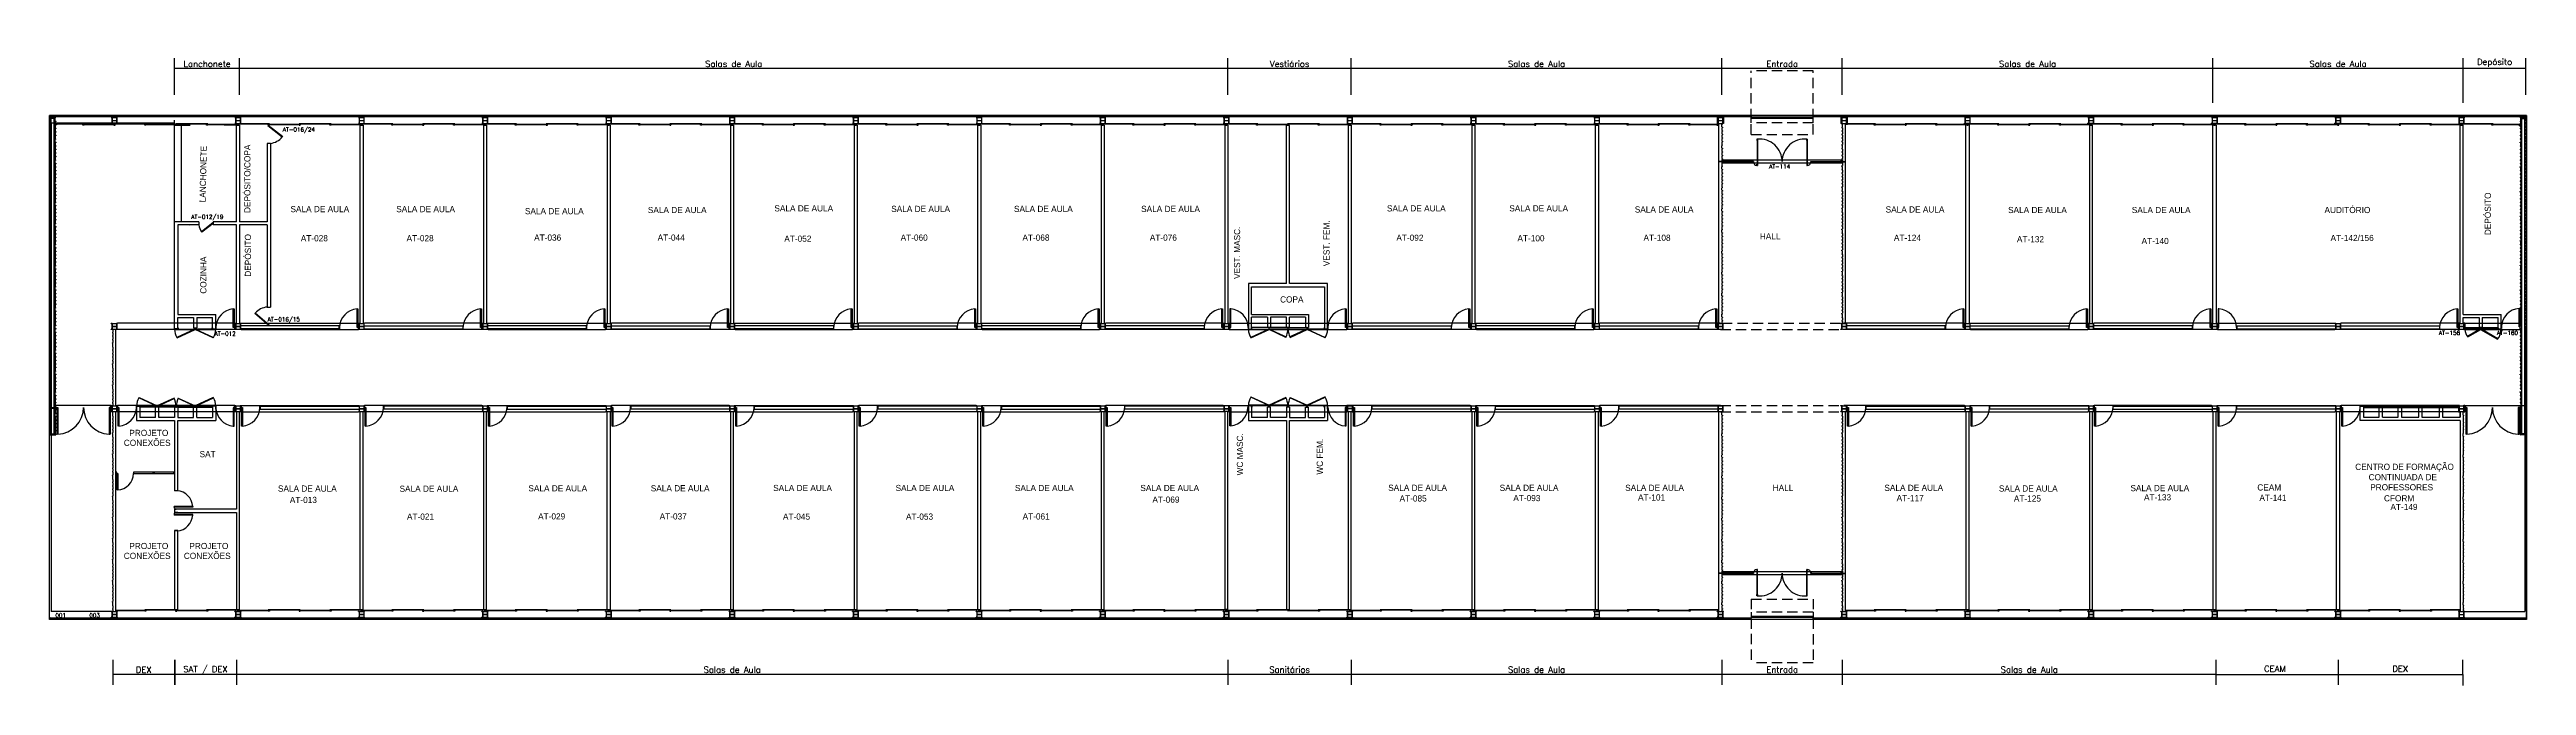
# Model space of a CAD drawing. Header units: millimetres. Extents: x 3281 to 3401, y 1379 to 1410.
import ezdxf
from ezdxf.enums import TextEntityAlignment as Align

# ---------------------------------------------------------------- set-up
doc = ezdxf.new("R2010")
doc.units = ezdxf.units.MM
doc.linetypes.add('DASHED', pattern=[0.75, 0.5, -0.25])
for name, color, linetype in [('3', 2, 'Continuous'), ('DIVISORIA', 1, 'Continuous'), ('ENDEREÇO', 2, 'Continuous'), ('MATRIZ', 2, 'Continuous'), ('MATRIZ-1', 1, 'Continuous'), ('NMOD', 2, 'Continuous'), ('PROJ', 1, 'DASHED'), ('TEXTO', 2, 'Continuous'), ('TEXTO-CENTRO-CUSTO', 2, 'Continuous')]:
    doc.layers.add(name, color=color, linetype=linetype)
doc.styles.add('FONTE', font='FONTE.shx', dxfattribs={"height": 0.4})
doc.styles.add('ROMANS', font='simplex.shx', dxfattribs={"height": 0.3})
doc.styles.add('UNB-100', font='simplex.shx', dxfattribs={"height": 0.2})
doc.dimstyles.new('1', dxfattribs={"dimtxt": 0.3, "dimasz": 0.18, "dimexe": 0.5, "dimexo": 1, "dimgap": 0.08, "dimtad": 1, "dimdec": 4, "dimzin": 12, "dimdsep": 46, "dimtxsty": 'ROMANS', "dimblk1": 'NONE', "dimblk2": 'NONE', "dimsah": 1, "dimcen": 0, "dimclrd": 2, "dimclre": 2, "dimclrt": 2, "dimadec": 0, "dimazin": 0, "dimtfac": 1, "dimtdec": 4, "dimtofl": 0, "dimtmove": 2, "dimatfit": 3, "dimldrblk": 'NONE', "dimfxl": 1, "dimtolj": 1, "dimtzin": 4, "dimarcsym": 0})

msp = doc.modelspace()

# ---------------------------------------------------------------- texts
at = {"color": 2, "linetype": 'ByBlock', "char_height": 0.3, "attachment_point": 5, "style": 'ROMANS'}
for s, insert in [('CEAM', (3389.171, 1379.91234)), ('DEX', (3395.25817, 1379.91234))]:
    msp.add_mtext(s, dxfattribs=dict(at, insert=insert))
at = {"layer": '3', "style": 'FONTE'}
for s, rotation, p in [('LANCHONETE', 88.6963451, (3288.73007, 1405.31152)), ('DEPÓSITO/COPA', 90, (3290.84582, 1405.37738)), ('DEPÓSITO', 90, (3399.66177, 1403.05147)), ('VEST. FEM.', 90, (3343.25828, 1401.69887)), ('DEPÓSITO', 90, (3290.87388, 1401.03275)), ('VEST. MASC.', 90, (3338.91507, 1401.39207)), ('COZINHA', 90, (3288.70925, 1399.93863)), ('WC MASC.', 90, (3339.05419, 1391.35846)), ('WC FEM.', 90, (3342.93305, 1391.08393))]:
    msp.add_text(s, height=0.3, rotation=rotation, dxfattribs=at).set_placement(p, align=Align.RIGHT)
for s, p in [('SALA DE AULA', (3295.64464, 1402.0944)), ('SALA DE AULA', (3300.78141, 1402.0944)), ('SALA DE AULA', (3307.03107, 1401.99676)), ('SALA DE AULA', (3313.00154, 1402.05023)), ('SALA DE AULA', (3319.14742, 1402.13043)), ('SALA DE AULA', (3324.82237, 1402.1037)), ('SALA DE AULA', (3330.78441, 1402.1037)), ('SALA DE AULA', (3336.9606, 1402.1037)), ('SALA DE AULA', (3348.89752, 1402.13043)), ('SALA DE AULA', (3354.84202, 1402.13043)), ('SALA DE AULA', (3360.93513, 1402.07696)), ('SALA DE AULA', (3373.12135, 1402.07696)), ('SALA DE AULA', (3379.06585, 1402.05023)), ('SALA DE AULA', (3385.07628, 1402.05023)), ('AUDITÓRIO', (3393.80939, 1402.05023)), ('AT-028', (3294.60796, 1400.67825)), ('AT-028', (3299.74474, 1400.67825)), ('AT-036', (3305.94064, 1400.71022)), ('AT-044', (3311.93995, 1400.71022)), ('AT-052', (3318.09047, 1400.65675)), ('AT-060', (3323.74066, 1400.70984)), ('AT-068', (3329.65683, 1400.70984)), ('AT-076', (3335.84355, 1400.70984)), ('AT-092', (3347.81868, 1400.70302)), ('AT-100', (3353.69937, 1400.67845)), ('AT-108', (3359.82047, 1400.70302)), ('HALL', (3365.15872, 1400.76823)), ('AT-124', (3371.98276, 1400.69966)), ('AT-132', (3377.95765, 1400.63205)), ('AT-140', (3384.01225, 1400.54503)), ('AT-142/156', (3393.96984, 1400.69185)), ('COPA', (3341.99185, 1397.70485)), ('CONEXÕES', (3286.97054, 1390.73956)), ('PROJETO ', (3286.97054, 1391.22048)), ('SAT', (3289.15849, 1390.1905)), ('CENTRO DE FORMAÇÃO', (3397.86393, 1389.57331)), ('SALA DE AULA', (3295.03678, 1388.51732)), ('AT-013', (3294.07519, 1387.96494)), ('SALA DE AULA', (3300.94263, 1388.50853)), ('SALA DE AULA', (3307.19943, 1388.53027)), ('SALA DE AULA', (3313.14393, 1388.5324)), ('SALA DE AULA', (3319.08842, 1388.54559)), ('SALA DE AULA', (3325.03292, 1388.54559)), ('SALA DE AULA', (3330.82881, 1388.54458)), ('SALA DE AULA', (3336.92192, 1388.54458)), ('AT-069', (3335.96946, 1387.97991)), ('SALA DE AULA', (3348.95953, 1388.55482)), ('AT-085', (3347.97445, 1388.03778)), ('SALA DE AULA', (3354.37595, 1388.55482)), ('AT-093', (3353.49717, 1388.05635)), ('SALA DE AULA', (3360.46906, 1388.55371)), ('AT-101', (3359.55606, 1388.08692)), ('HALL', (3365.78395, 1388.55371)), ('SALA DE AULA', (3373.05874, 1388.55336)), ('AT-117', (3372.11545, 1388.05467)), ('SALA DE AULA', (3378.61927, 1388.52102)), ('AT-125', (3377.81046, 1388.03356)), ('SALA DE AULA', (3385.0096, 1388.54048)), ('AT-133', (3384.13092, 1388.09389)), ('CEAM', (3389.47733, 1388.57293)), ('AT-141', (3389.73462, 1388.0656)), ('CONTINUADA DE', (3397.04366, 1389.06893)), ('PROFESSORES', (3396.85437, 1388.58031)), ('CFORM', (3395.93945, 1388.04441)), ('AT-021', (3299.76504, 1387.15418)), ('AT-029', (3306.13423, 1387.16612)), ('AT-037', (3312.0377, 1387.1645)), ('AT-045', (3318.02618, 1387.1557)), ('AT-053', (3324.00202, 1387.15569)), ('AT-061', (3329.66573, 1387.16377)), ('AT-149', (3396.09927, 1387.62387)), ('PROJETO ', (3286.97054, 1385.72734)), ('PROJETO ', (3289.88679, 1385.72734)), ('CONEXÕES', (3286.97054, 1385.24642)), ('CONEXÕES', (3289.88679, 1385.24642))]:
    msp.add_text(s, height=0.3, dxfattribs=at).set_placement(p, align=Align.RIGHT)
at = {"layer": 'ENDEREÇO', "style": 'UNB-100'}
for s, p in [('AT-114', (3365.63342, 1404.21589)), ('AT-012/19', (3289.53482, 1401.76944)), ('AT-012', (3290.13059, 1396.09425)), ('AT-156', (3398.16627, 1396.1301)), ('AT-160', (3400.97857, 1396.1301))]:
    msp.add_text(s, height=0.2, dxfattribs=at).set_placement(p, align=Align.RIGHT)
at = {"layer": 'NMOD', "style": 'UNB-100'}
for s, p in [('001', (3281.88697, 1382.40873)), ('003', (3283.53432, 1382.40873))]:
    msp.add_text(s, height=0.2, dxfattribs=at).set_placement(p, align=Align.RIGHT)
at = {"layer": 'TEXTO', "style": 'UNB-100'}
for s, p in [('AT-016/24', (3293.97881, 1406.00632)), ('AT-016/15', (3293.24614, 1396.78812))]:
    msp.add_text(s, height=0.2, dxfattribs=at).set_placement(p, align=Align.RIGHT)
at = {"layer": 'TEXTO-CENTRO-CUSTO', "color": 2, "char_height": 0.3, "attachment_point": 5, "style": 'ROMANS'}
for s, insert in [('DEX', (3285.66579, 1379.8637)), ('SAT / DEX', (3288.66579, 1379.84231))]:
    msp.add_mtext(s, dxfattribs=dict(at, insert=insert))
at = {"layer": 'TEXTO-CENTRO-CUSTO', "color": 2, "linetype": 'ByBlock', "insert": (3314.24448, 1379.86595), "char_height": 0.3, "attachment_point": 5, "style": 'ROMANS'}
msp.add_mtext('\\A1;Salas de Aula', dxfattribs=at)

# ---------------------------------------------------------------- blocks, each defined once
blk = doc.blocks.new('*D25')
at = {"layer": 'DEFPOINTS', "color": 0, "linetype": 'Continuous', "transparency": 16777216}
for p in [(3344.31, 1381.35), (3362.31, 1381.35), (3344.31, 1379.64)]:
    blk.add_point(p, dxfattribs=at)
at = {"layer": 'TEXTO-CENTRO-CUSTO', "color": 2, "linetype": 'Continuous', "lineweight": -2, "transparency": 16777216}
for p, q in [((3344.31, 1380.35), (3344.31, 1379.14)), ((3362.31, 1380.35), (3362.31, 1379.14)), ((3362.31, 1379.64), (3344.31, 1379.64))]:
    blk.add_line(p, q, dxfattribs=at)
at = {"layer": 'TEXTO-CENTRO-CUSTO', "color": 2, "linetype": 'Continuous', "transparency": 16777216, "insert": (3353.31, 1379.87), "char_height": 0.3, "attachment_point": 5, "style": 'ROMANS'}
blk.add_mtext('\\A1;Salas de Aula', dxfattribs=at)
blk = doc.blocks.new('_NONE')
at = {"color": 0, "linetype": 'ByBlock'}
blk.add_circle((0, 0), 0.25, dxfattribs=at)
blk = doc.blocks.new('*D26')
at = {"layer": 'DEFPOINTS', "color": 0, "linetype": 'Continuous', "transparency": 16777216}
for p in [(3338.32, 1381.35), (3344.31, 1381.35), (3338.32, 1379.64)]:
    blk.add_point(p, dxfattribs=at)
at = {"layer": 'TEXTO-CENTRO-CUSTO', "color": 2, "linetype": 'Continuous', "lineweight": -2, "transparency": 16777216}
for p, q in [((3338.32, 1380.35), (3338.32, 1379.14)), ((3344.31, 1380.35), (3344.31, 1379.14)), ((3344.31, 1379.64), (3338.32, 1379.64))]:
    blk.add_line(p, q, dxfattribs=at)
at = {"layer": 'TEXTO-CENTRO-CUSTO', "color": 2, "linetype": 'Continuous', "transparency": 16777216, "insert": (3341.32, 1379.87), "char_height": 0.3, "attachment_point": 5, "style": 'ROMANS'}
blk.add_mtext('\\A1;Sanitários', dxfattribs=at)
blk = doc.blocks.new('*D27')
at = {"layer": 'DEFPOINTS', "color": 0, "linetype": 'Continuous', "transparency": 16777216}
for p in [(3362.31, 1381.35), (3368.16, 1381.35), (3362.31, 1379.64)]:
    blk.add_point(p, dxfattribs=at)
at = {"layer": 'TEXTO-CENTRO-CUSTO', "color": 2, "linetype": 'Continuous', "lineweight": -2, "transparency": 16777216}
for p, q in [((3362.31, 1380.35), (3362.31, 1379.14)), ((3368.16, 1380.35), (3368.16, 1379.14)), ((3368.16, 1379.64), (3362.31, 1379.64))]:
    blk.add_line(p, q, dxfattribs=at)
at = {"layer": 'TEXTO-CENTRO-CUSTO', "color": 2, "linetype": 'Continuous', "transparency": 16777216, "insert": (3365.24, 1379.87), "char_height": 0.3, "attachment_point": 5, "style": 'ROMANS'}
blk.add_mtext('\\A1;Entrada', dxfattribs=at)
blk = doc.blocks.new('*D28')
at = {"layer": 'DEFPOINTS', "color": 0, "linetype": 'Continuous', "transparency": 16777216}
for p in [(3368.16, 1381.35), (3386.31, 1381.35), (3368.16, 1379.64)]:
    blk.add_point(p, dxfattribs=at)
at = {"layer": 'TEXTO-CENTRO-CUSTO', "color": 2, "linetype": 'Continuous', "lineweight": -2, "transparency": 16777216}
for p, q in [((3368.16, 1380.35), (3368.16, 1379.14)), ((3386.31, 1380.35), (3386.31, 1379.14)), ((3386.31, 1379.64), (3368.16, 1379.64))]:
    blk.add_line(p, q, dxfattribs=at)
at = {"layer": 'TEXTO-CENTRO-CUSTO', "color": 2, "linetype": 'Continuous', "transparency": 16777216, "insert": (3377.24, 1379.87), "char_height": 0.3, "attachment_point": 5, "style": 'ROMANS'}
blk.add_mtext('\\A1;Salas de Aula', dxfattribs=at)
blk = doc.blocks.new('*D29')
at = {"layer": 'DEFPOINTS', "color": 0, "linetype": 'Continuous', "transparency": 16777216}
for p in [(3398.31, 1409.07), (3398.31, 1406.8), (3401.36, 1406.8)]:
    blk.add_point(p, dxfattribs=at)
at = {"layer": 'TEXTO-CENTRO-CUSTO', "color": 2, "linetype": 'Continuous', "lineweight": -2, "transparency": 16777216}
for p, q in [((3398.31, 1407.8), (3398.31, 1409.57)), ((3401.36, 1409.07), (3398.31, 1409.07)), ((3401.36, 1407.8), (3401.36, 1409.57))]:
    blk.add_line(p, q, dxfattribs=at)
at = {"layer": 'TEXTO-CENTRO-CUSTO', "color": 2, "linetype": 'Continuous', "transparency": 16777216, "insert": (3399.84, 1409.35), "char_height": 0.3, "attachment_point": 5, "style": 'ROMANS'}
blk.add_mtext('\\A1;\\C256;Depósito', dxfattribs=at)
blk = doc.blocks.new('*D30')
at = {"layer": 'DEFPOINTS', "color": 0, "linetype": 'Continuous', "transparency": 16777216}
for p in [(3368.16, 1409.07), (3368.16, 1406.8), (3386.16, 1406.41)]:
    blk.add_point(p, dxfattribs=at)
at = {"layer": 'TEXTO-CENTRO-CUSTO', "color": 2, "linetype": 'Continuous', "lineweight": -2, "transparency": 16777216}
for p, q in [((3368.16, 1407.8), (3368.16, 1409.57)), ((3386.16, 1409.07), (3368.16, 1409.07)), ((3386.16, 1407.41), (3386.16, 1409.57))]:
    blk.add_line(p, q, dxfattribs=at)
at = {"layer": 'TEXTO-CENTRO-CUSTO', "color": 2, "linetype": 'Continuous', "transparency": 16777216, "insert": (3377.16, 1409.3), "char_height": 0.3, "attachment_point": 5, "style": 'ROMANS'}
blk.add_mtext('\\A1;Salas de Aula', dxfattribs=at)
blk = doc.blocks.new('*D31')
at = {"layer": 'DEFPOINTS', "color": 0, "linetype": 'Continuous', "transparency": 16777216}
for p in [(3362.31, 1409.07), (3362.31, 1406.8), (3368.16, 1406.8)]:
    blk.add_point(p, dxfattribs=at)
at = {"layer": 'TEXTO-CENTRO-CUSTO', "color": 2, "linetype": 'Continuous', "lineweight": -2, "transparency": 16777216}
for p, q in [((3362.31, 1407.8), (3362.31, 1409.57)), ((3368.16, 1409.07), (3362.31, 1409.07)), ((3368.16, 1407.8), (3368.16, 1409.57))]:
    blk.add_line(p, q, dxfattribs=at)
at = {"layer": 'TEXTO-CENTRO-CUSTO', "color": 2, "linetype": 'Continuous', "transparency": 16777216, "insert": (3365.24, 1409.3), "char_height": 0.3, "attachment_point": 5, "style": 'ROMANS'}
blk.add_mtext('\\A1;Entrada', dxfattribs=at)
blk = doc.blocks.new('*D32')
at = {"layer": 'DEFPOINTS', "color": 0, "linetype": 'Continuous', "transparency": 16777216}
for p in [(3344.31, 1409.07), (3344.31, 1406.8), (3362.31, 1406.8)]:
    blk.add_point(p, dxfattribs=at)
at = {"layer": 'TEXTO-CENTRO-CUSTO', "color": 2, "linetype": 'Continuous', "lineweight": -2, "transparency": 16777216}
for p, q in [((3344.31, 1407.8), (3344.31, 1409.57)), ((3362.31, 1409.07), (3344.31, 1409.07)), ((3362.31, 1407.8), (3362.31, 1409.57))]:
    blk.add_line(p, q, dxfattribs=at)
at = {"layer": 'TEXTO-CENTRO-CUSTO', "color": 2, "linetype": 'Continuous', "transparency": 16777216, "insert": (3353.31, 1409.3), "char_height": 0.3, "attachment_point": 5, "style": 'ROMANS'}
blk.add_mtext('\\A1;Salas de Aula', dxfattribs=at)
blk = doc.blocks.new('*D33')
at = {"layer": 'DEFPOINTS', "color": 0, "linetype": 'Continuous', "transparency": 16777216}
for p in [(3290.31, 1409.07), (3290.31, 1406.8), (3338.32, 1406.8)]:
    blk.add_point(p, dxfattribs=at)
at = {"layer": 'TEXTO-CENTRO-CUSTO', "color": 2, "linetype": 'Continuous', "lineweight": -2, "transparency": 16777216}
for p, q in [((3290.31, 1407.8), (3290.31, 1409.57)), ((3338.32, 1409.07), (3290.31, 1409.07)), ((3338.32, 1407.8), (3338.32, 1409.57))]:
    blk.add_line(p, q, dxfattribs=at)
at = {"layer": 'TEXTO-CENTRO-CUSTO', "color": 2, "linetype": 'Continuous', "transparency": 16777216, "insert": (3314.32, 1409.3), "char_height": 0.3, "attachment_point": 5, "style": 'ROMANS'}
blk.add_mtext('\\A1;Salas de Aula', dxfattribs=at)
blk = doc.blocks.new('*D34')
at = {"layer": 'DEFPOINTS', "color": 0, "linetype": 'Continuous', "transparency": 16777216}
for p in [(3287.16, 1409.07), (3287.16, 1406.8), (3290.31, 1406.8)]:
    blk.add_point(p, dxfattribs=at)
at = {"layer": 'TEXTO-CENTRO-CUSTO', "color": 2, "linetype": 'Continuous', "lineweight": -2, "transparency": 16777216}
for p, q in [((3287.16, 1407.8), (3287.16, 1409.57)), ((3290.31, 1409.07), (3287.16, 1409.07)), ((3290.31, 1407.8), (3290.31, 1409.57))]:
    blk.add_line(p, q, dxfattribs=at)
at = {"layer": 'TEXTO-CENTRO-CUSTO', "color": 2, "linetype": 'Continuous', "transparency": 16777216, "insert": (3288.74, 1409.3), "char_height": 0.3, "attachment_point": 5, "style": 'ROMANS'}
blk.add_mtext('\\A1;Lanchonete', dxfattribs=at)
blk = doc.blocks.new('*D23')
at = {"layer": 'DEFPOINTS', "color": 0, "linetype": 'Continuous', "transparency": 16777216}
for p in [(3338.32, 1409.07), (3338.32, 1406.8), (3344.31, 1406.8)]:
    blk.add_point(p, dxfattribs=at)
at = {"layer": 'TEXTO-CENTRO-CUSTO', "color": 2, "linetype": 'Continuous', "lineweight": -2, "transparency": 16777216}
for p, q in [((3338.32, 1407.8), (3338.32, 1409.57)), ((3344.31, 1409.07), (3338.32, 1409.07)), ((3344.31, 1407.8), (3344.31, 1409.57))]:
    blk.add_line(p, q, dxfattribs=at)
at = {"layer": 'TEXTO-CENTRO-CUSTO', "color": 2, "linetype": 'Continuous', "transparency": 16777216, "insert": (3341.32, 1409.3), "char_height": 0.3, "attachment_point": 5, "style": 'ROMANS'}
blk.add_mtext('\\A1;Vestiários', dxfattribs=at)
blk = doc.blocks.new('*D24')
at = {"layer": 'DEFPOINTS', "color": 0, "transparency": 16777216}
for p in [(3386.16, 1409.07), (3386.16, 1406.41), (3398.31, 1406.41)]:
    blk.add_point(p, dxfattribs=at)
at = {"layer": 'TEXTO-CENTRO-CUSTO', "color": 2, "lineweight": -2, "transparency": 16777216}
for p, q in [((3386.16, 1407.41), (3386.16, 1409.57)), ((3398.31, 1409.07), (3386.16, 1409.07)), ((3398.31, 1407.41), (3398.31, 1409.57))]:
    blk.add_line(p, q, dxfattribs=at)
at = {"layer": 'TEXTO-CENTRO-CUSTO', "color": 2, "transparency": 16777216, "insert": (3392.24, 1409.3), "char_height": 0.3, "attachment_point": 5, "style": 'ROMANS'}
blk.add_mtext('\\A1;Salas de Aula', dxfattribs=at)
blk = doc.blocks.new('DIV')
at = {"layer": 'DIVISORIA'}
blk.add_lwpolyline([(-0.03, 0.03), (-0.97, 0.03), (-0.97, -0.03), (-0.03, -0.03)], dxfattribs=at)
blk.add_lwpolyline([(-0.03, -0.03), (0.03, -0.03), (0.03, 0.03), (-0.03, 0.03)], close=True, dxfattribs=at)

# ---------------------------------------------------------------- dimensions: what is measured, and where the dimension line sits
at = {"layer": 'TEXTO-CENTRO-CUSTO', "linetype": 'Continuous'}
for base, p1, p2, text, picture, middle in [((3290.31323, 1409.06851), (3338.32184, 1406.79859), (3290.31323, 1406.79859), 'Salas de Aula', '*D33', (3314.31753, 1409.29851)), ((3344.31488, 1409.06851), (3362.31456, 1406.79859), (3344.31488, 1406.79859), 'Salas de Aula', '*D32', (3353.31472, 1409.29851)), ((3368.16437, 1409.06851), (3386.16446, 1406.41059), (3368.16437, 1406.79859), 'Salas de Aula', '*D30', (3377.16442, 1409.29851)), ((3287.16415, 1409.06851), (3290.31323, 1406.79859), (3287.16415, 1406.79859), 'Lanchonete', '*D34', (3288.73869, 1409.29851)), ((3338.32184, 1409.06851), (3344.31488, 1406.79859), (3338.32184, 1406.79859), 'Vestiários', '*D23', (3341.31836, 1409.29851)), ((3362.31456, 1409.06851), (3368.16437, 1406.79859), (3362.31456, 1406.79859), 'Entrada', '*D31', (3365.23946, 1409.29851)), ((3398.31445, 1409.06851), (3401.36388, 1406.79859), (3398.31445, 1406.79859), '\\C256;Depósito', '*D29', (3399.83917, 1409.34851))]:
    dim = msp.add_linear_dim(base=base, p1=p1, p2=p2, text=text, dimstyle='1', dxfattribs=at)
    dim.commit()
    dim.dimension.update_dxf_attribs({"geometry": picture, "text_midpoint": middle})
at = {"layer": 'TEXTO-CENTRO-CUSTO'}
dim = msp.add_linear_dim(base=(3386.16446, 1409.06851), p1=(3398.31446, 1406.41101), p2=(3386.16446, 1406.41101), text='Salas de Aula', dimstyle='1', dxfattribs=at)
dim.commit()
dim.dimension.update_dxf_attribs({"geometry": '*D24', "text_midpoint": (3392.23946, 1409.29851)})
at = {"layer": 'TEXTO-CENTRO-CUSTO', "linetype": 'Continuous'}
for base, p1, p2, text, picture, middle in [((3338.32184, 1379.63595), (3344.31488, 1381.35293), (3338.32184, 1381.35293), 'Sanitários', '*D26', (3341.31836, 1379.86595)), ((3344.31488, 1379.63595), (3362.31456, 1381.35293), (3344.31488, 1381.35293), 'Salas de Aula', '*D25', (3353.31472, 1379.86595)), ((3362.31456, 1379.63595), (3368.16437, 1381.35293), (3362.31456, 1381.35293), 'Entrada', '*D27', (3365.23946, 1379.86595)), ((3368.16437, 1379.63595), (3386.31446, 1381.35293), (3368.16437, 1381.35293), 'Salas de Aula', '*D28', (3377.23942, 1379.86595))]:
    dim = msp.add_linear_dim(base=base, p1=p1, p2=p2, angle=180, text=text, dimstyle='1', dxfattribs=at)
    dim.commit()
    dim.dimension.update_dxf_attribs({"geometry": picture, "text_midpoint": middle})

# ---------------------------------------------------------------- linework, layer by layer
msp.add_line((3287.16446, 1406.31487), (3287.16446, 1406.55773))
msp.add_lwpolyline([(3281.08946, 1406.79859), (3401.38888, 1406.79859), (3401.38888, 1382.29859), (3281.08946, 1382.29859)], close=True)
at = {"layer": 'DIVISORIA'}
for points in [[(3284.31446, 1389.39825), (3284.36446, 1389.39825), (3284.36446, 1389.45825), (3284.31446, 1389.45825)], [(3284.36446, 1389.39825), (3284.40446, 1389.39825), (3284.40446, 1388.59825), (3284.36446, 1388.59825)]]:
    msp.add_lwpolyline(points, close=True, dxfattribs=at)
msp.add_arc((3284.36446, 1389.39825), 0.801, 272.8624052, 0, dxfattribs=at)
at = {"layer": 'MATRIZ'}
for p, q in [((3287.16446, 1401.62597), (3287.16446, 1406.31487)), ((3287.16446, 1406.31487), (3287.48946, 1406.31487)), ((3287.48946, 1406.31487), (3287.48946, 1401.62597)), ((3287.48946, 1406.31487), (3287.91446, 1406.31487)), ((3290.16446, 1406.32418), (3289.56446, 1406.32418)), ((3290.16446, 1401.62597), (3290.16446, 1406.32418)), ((3290.16446, 1406.32418), (3290.31446, 1406.32418)), ((3290.31446, 1406.32418), (3290.31446, 1401.62597)), ((3291.68607, 1406.30573), (3291.7046, 1406.32933)), ((3291.7046, 1406.32933), (3292.41287, 1405.77335)), ((3296.16446, 1406.32487), (3296.16446, 1396.68659)), ((3296.16446, 1406.32487), (3296.31446, 1406.32487)), ((3296.31446, 1406.32487), (3296.31446, 1396.68659)), ((3302.16446, 1406.32487), (3302.16446, 1396.68659)), ((3302.16446, 1406.32487), (3302.31446, 1406.32487)), ((3302.31446, 1406.32487), (3302.31446, 1396.68659)), ((3308.16446, 1406.32423), (3308.16446, 1396.68659)), ((3308.31446, 1406.32423), (3308.16446, 1406.32423)), ((3308.31446, 1406.32423), (3308.31446, 1396.68659)), ((3314.16446, 1406.32374), (3314.16446, 1396.68659)), ((3314.31446, 1406.32374), (3314.16446, 1406.32374)), ((3314.31446, 1406.32374), (3314.31446, 1396.68659)), ((3320.16446, 1406.32487), (3320.16446, 1396.68659)), ((3320.31446, 1406.32487), (3320.16446, 1406.32487)), ((3320.31446, 1406.32487), (3320.31446, 1396.68659)), ((3326.16446, 1406.32487), (3326.16446, 1396.68621)), ((3326.31446, 1406.32487), (3326.16446, 1406.32487)), ((3326.31446, 1406.32487), (3326.31446, 1396.68621)), ((3332.16446, 1406.32487), (3332.16446, 1396.68621)), ((3332.31446, 1406.32487), (3332.16446, 1406.32487)), ((3332.31446, 1406.32487), (3332.31446, 1396.68621)), ((3338.16446, 1406.32487), (3338.16446, 1396.68621)), ((3338.31446, 1406.32487), (3338.16446, 1406.32487)), ((3338.31446, 1406.32487), (3338.31446, 1396.68621)), ((3344.16446, 1406.32487), (3344.16446, 1396.68621)), ((3344.31446, 1406.32487), (3344.16446, 1406.32487)), ((3344.31446, 1406.32487), (3344.31446, 1396.68621)), ((3350.16446, 1406.32487), (3350.16446, 1396.68621)), ((3350.16446, 1406.32487), (3350.31446, 1406.32487)), ((3350.31446, 1406.32487), (3350.31446, 1396.68621)), ((3356.16446, 1406.32487), (3356.16446, 1396.68621)), ((3356.16446, 1406.32487), (3356.31446, 1406.32487)), ((3356.31446, 1406.32487), (3356.31446, 1396.68621)), ((3362.16404, 1396.68621), (3362.16404, 1406.41059)), ((3368.31488, 1396.68621), (3368.31488, 1406.41059)), ((3374.16446, 1396.68621), (3374.16446, 1406.34987)), ((3374.16446, 1406.34987), (3374.31446, 1406.34987)), ((3374.31446, 1406.34987), (3374.31446, 1396.68621)), ((3380.16446, 1406.32374), (3380.16446, 1396.68621)), ((3380.31446, 1406.32374), (3380.16446, 1406.32374)), ((3380.31446, 1396.68621), (3380.31446, 1406.32374)), ((3386.16446, 1396.69135), (3386.16446, 1406.32423)), ((3386.31446, 1406.32423), (3386.16446, 1406.32423)), ((3386.31446, 1406.32423), (3386.31446, 1396.69135)), ((3398.16446, 1396.68659), (3398.16446, 1406.32625)), ((3398.31446, 1406.32625), (3398.16446, 1406.32625)), ((3398.31446, 1397.12101), (3398.31446, 1406.32625)), ((3401.08888, 1406.34522), (3401.08888, 1406.32022)), ((3291.81446, 1405.42965), (3291.66446, 1405.42829)), ((3291.66446, 1405.42829), (3291.66446, 1401.62597)), ((3291.68607, 1406.30573), (3292.39434, 1405.74975)), ((3291.81446, 1405.42965), (3291.81446, 1397.48479)), ((3292.39434, 1405.74975), (3292.41287, 1405.77335)), ((3341.16446, 1398.62359), (3341.16446, 1406.31097)), ((3341.31446, 1406.31097), (3341.16446, 1406.31097)), ((3341.31446, 1398.62359), (3341.31446, 1406.31097)), ((3290.3442, 1403.90888), (3290.32266, 1403.92976)), ((3287.16446, 1396.4287), (3287.16446, 1401.62597)), ((3288.33946, 1401.62597), (3287.16446, 1401.62597)), ((3288.33946, 1401.62597), (3288.33946, 1401.47597)), ((3289.02118, 1401.57475), (3288.46531, 1401.14742)), ((3289.03946, 1401.55097), (3288.4836, 1401.12364)), ((3289.03946, 1401.55097), (3289.02118, 1401.57475)), ((3289.03946, 1401.62597), (3289.03946, 1401.47597)), ((3290.16446, 1401.62597), (3289.03946, 1401.62597)), ((3291.66446, 1401.62597), (3290.31446, 1401.62597)), ((3287.31446, 1401.47597), (3287.31446, 1397.12059)), ((3288.33946, 1401.47597), (3287.31446, 1401.47597)), ((3287.88946, 1401.47597), (3287.87151, 1401.46716)), ((3288.46531, 1401.14742), (3288.4836, 1401.12364)), ((3290.16446, 1401.47597), (3289.03946, 1401.47597)), ((3290.16446, 1396.68659), (3290.16446, 1401.47597)), ((3290.31446, 1401.47597), (3290.31446, 1396.68659)), ((3291.66446, 1401.47597), (3290.31446, 1401.47597)), ((3291.66446, 1401.47597), (3291.66446, 1397.48479)), ((3339.31931, 1398.62359), (3339.31939, 1396.40991)), ((3341.16446, 1398.62359), (3339.31931, 1398.62359)), ((3339.46931, 1398.47359), (3343.00957, 1398.47359)), ((3339.46931, 1397.12991), (3339.46931, 1398.47359)), ((3343.15957, 1398.62359), (3341.31446, 1398.62359)), ((3343.00957, 1398.47359), (3343.00957, 1396.40991)), ((3343.15957, 1396.40991), (3343.15957, 1398.62359)), ((3287.31446, 1397.12059), (3289.15957, 1397.12059)), ((3287.31446, 1396.97059), (3288.08701, 1396.97059)), ((3287.31446, 1396.4287), (3287.31446, 1396.97052)), ((3288.08701, 1396.97059), (3288.08701, 1396.46855)), ((3288.23701, 1396.97059), (3289.00957, 1396.97059)), ((3288.23701, 1396.97059), (3288.23701, 1396.46855)), ((3289.00957, 1396.4287), (3289.00957, 1396.97059)), ((3289.15957, 1396.4287), (3289.15957, 1397.12059)), ((3290.01064, 1397.39516), (3290.05064, 1397.39516)), ((3290.01064, 1396.49516), (3290.01064, 1397.39516)), ((3290.05064, 1397.39516), (3290.05064, 1396.49516)), ((3290.08946, 1396.39859), (3290.08946, 1396.69859)), ((3290.08946, 1396.68659), (3290.08946, 1396.69859)), ((3290.08946, 1396.69859), (3290.13146, 1396.69859)), ((3290.13146, 1396.69859), (3290.13146, 1396.39859)), ((3290.34746, 1396.69859), (3290.34746, 1396.39859)), ((3290.34746, 1396.69859), (3290.38946, 1396.69859)), ((3290.38946, 1396.68659), (3290.38946, 1396.69859)), ((3291.07247, 1397.19386), (3291.05302, 1397.17103)), ((3291.73848, 1396.58715), (3291.05302, 1397.17103)), ((3291.75793, 1396.60999), (3291.07247, 1397.19386)), ((3291.66446, 1397.48479), (3291.81486, 1397.48479)), ((3296.02393, 1397.39611), (3296.06393, 1397.39611)), ((3296.02393, 1396.49611), (3296.02393, 1397.39611)), ((3296.06393, 1397.39611), (3296.06393, 1396.49611)), ((3296.08946, 1396.39859), (3296.08946, 1396.69859)), ((3296.08946, 1396.68659), (3296.08946, 1396.69859)), ((3296.08946, 1396.69859), (3296.13146, 1396.69859)), ((3296.13146, 1396.69859), (3296.13146, 1396.39859)), ((3296.34746, 1396.69859), (3296.34746, 1396.39859)), ((3296.34746, 1396.69859), (3296.38946, 1396.69859)), ((3296.38946, 1396.68659), (3296.38946, 1396.69859)), ((3302.02393, 1397.39611), (3302.06393, 1397.39611)), ((3302.02393, 1396.49611), (3302.02393, 1397.39611)), ((3302.06393, 1397.39611), (3302.06393, 1396.49611)), ((3302.08946, 1396.39859), (3302.08946, 1396.69859)), ((3302.08946, 1396.68659), (3302.08946, 1396.69859)), ((3302.08946, 1396.69859), (3302.13146, 1396.69859)), ((3302.13146, 1396.69859), (3302.13146, 1396.39859)), ((3302.34746, 1396.69859), (3302.34746, 1396.39859)), ((3302.34746, 1396.69859), (3302.38946, 1396.69859)), ((3302.38946, 1396.68659), (3302.38946, 1396.69859)), ((3308.02393, 1397.39611), (3308.06393, 1397.39611)), ((3308.02393, 1396.49611), (3308.02393, 1397.39611)), ((3308.06393, 1397.39611), (3308.06393, 1396.49611)), ((3308.08946, 1396.39859), (3308.08946, 1396.69859)), ((3308.08946, 1396.68659), (3308.08946, 1396.69859)), ((3308.08946, 1396.69859), (3308.13146, 1396.69859)), ((3308.13146, 1396.69859), (3308.13146, 1396.39859)), ((3308.34746, 1396.69859), (3308.34746, 1396.39859)), ((3308.34746, 1396.69859), (3308.38946, 1396.69859)), ((3308.38946, 1396.68659), (3308.38946, 1396.69859)), ((3314.02393, 1397.3953), (3314.06393, 1397.3953)), ((3314.02393, 1396.4953), (3314.02393, 1397.3953)), ((3314.06393, 1397.3953), (3314.06393, 1396.4953)), ((3314.08946, 1396.39859), (3314.08946, 1396.69859)), ((3314.08946, 1396.68659), (3314.08946, 1396.69859)), ((3314.08946, 1396.69859), (3314.13146, 1396.69859)), ((3314.13146, 1396.69859), (3314.13146, 1396.39859)), ((3314.34746, 1396.69859), (3314.34746, 1396.39859)), ((3314.34746, 1396.69859), (3314.38946, 1396.69859)), ((3314.38946, 1396.68659), (3314.38946, 1396.69859)), ((3320.02393, 1397.39611), (3320.06393, 1397.39611)), ((3320.02393, 1396.49611), (3320.02393, 1397.39611)), ((3320.06393, 1397.39611), (3320.06393, 1396.49611)), ((3320.08946, 1396.39859), (3320.08946, 1396.69859)), ((3320.08946, 1396.68659), (3320.08946, 1396.69859)), ((3320.08946, 1396.69859), (3320.13146, 1396.69859)), ((3320.13146, 1396.69859), (3320.13146, 1396.39859)), ((3320.34746, 1396.69859), (3320.34746, 1396.39859)), ((3320.34746, 1396.69859), (3320.38946, 1396.69859)), ((3320.38946, 1396.68659), (3320.38946, 1396.69859)), ((3326.02393, 1397.39611), (3326.06393, 1397.39611)), ((3326.02393, 1396.49611), (3326.02393, 1397.39611)), ((3326.06393, 1397.39611), (3326.06393, 1396.49611)), ((3326.08946, 1396.39821), (3326.08946, 1396.69821)), ((3326.08946, 1396.68621), (3326.08946, 1396.69821)), ((3326.08946, 1396.69821), (3326.13146, 1396.69821)), ((3326.13146, 1396.69821), (3326.13146, 1396.39821)), ((3326.34746, 1396.69821), (3326.34746, 1396.39821)), ((3326.34746, 1396.69821), (3326.38946, 1396.69821)), ((3326.38946, 1396.68621), (3326.38946, 1396.69821)), ((3332.02393, 1397.39611), (3332.06393, 1397.39611)), ((3332.02393, 1396.49611), (3332.02393, 1397.39611)), ((3332.06393, 1397.39611), (3332.06393, 1396.49611)), ((3332.08946, 1396.39821), (3332.08946, 1396.69821)), ((3332.08946, 1396.68621), (3332.08946, 1396.69821)), ((3332.08946, 1396.69821), (3332.13146, 1396.69821)), ((3332.13146, 1396.69821), (3332.13146, 1396.39821)), ((3332.34746, 1396.69821), (3332.34746, 1396.39821)), ((3332.34746, 1396.69821), (3332.38946, 1396.69821)), ((3332.38946, 1396.68621), (3332.38946, 1396.69821)), ((3338.02393, 1397.39573), (3338.06393, 1397.39573)), ((3338.02393, 1396.49573), (3338.02393, 1397.39573)), ((3338.06393, 1397.39573), (3338.06393, 1396.49573)), ((3338.08946, 1396.39821), (3338.08946, 1396.69821)), ((3338.08946, 1396.68621), (3338.08946, 1396.69821)), ((3338.08946, 1396.69821), (3338.13146, 1396.69821)), ((3338.13146, 1396.69821), (3338.13146, 1396.39821)), ((3338.34746, 1396.69821), (3338.34746, 1396.39821)), ((3338.34746, 1396.69821), (3338.38946, 1396.69821)), ((3338.38946, 1396.39821), (3338.38946, 1396.69821)), ((3338.38946, 1396.68621), (3338.38946, 1396.69821)), ((3338.45499, 1397.39573), (3338.41499, 1397.39573)), ((3338.41499, 1397.39573), (3338.41499, 1396.49573)), ((3338.45499, 1396.49573), (3338.45499, 1397.39573)), ((3339.46931, 1397.12991), (3342.23701, 1397.12991)), ((3339.46936, 1396.40991), (3339.46936, 1396.99059)), ((3340.24191, 1396.99059), (3339.46936, 1396.99059)), ((3340.24191, 1396.99059), (3340.24191, 1396.48488)), ((3341.16446, 1396.99059), (3340.39191, 1396.99059)), ((3340.39191, 1396.99059), (3340.39191, 1396.48487)), ((3341.16446, 1396.48484), (3341.16446, 1396.98852)), ((3342.08701, 1396.99059), (3341.31446, 1396.99059)), ((3341.31446, 1396.48484), (3341.31446, 1396.99052)), ((3342.08701, 1396.99059), (3342.08701, 1396.48487)), ((3342.23701, 1397.12991), (3342.23701, 1396.48488)), ((3344.02393, 1397.39573), (3344.06393, 1397.39573)), ((3344.02393, 1396.49573), (3344.02393, 1397.39573)), ((3344.06393, 1397.39573), (3344.06393, 1396.49573)), ((3344.08946, 1396.39821), (3344.08946, 1396.69821)), ((3344.08946, 1396.68621), (3344.08946, 1396.69821)), ((3344.08946, 1396.69821), (3344.13146, 1396.69821)), ((3344.13146, 1396.69821), (3344.13146, 1396.39821)), ((3344.34746, 1396.69821), (3344.34746, 1396.39821)), ((3344.34746, 1396.69821), (3344.38946, 1396.69821)), ((3344.38946, 1396.68621), (3344.38946, 1396.69821)), ((3350.02393, 1397.39611), (3350.06393, 1397.39611)), ((3350.02393, 1396.49611), (3350.02393, 1397.39611)), ((3350.06393, 1397.39611), (3350.06393, 1396.49611)), ((3350.08946, 1396.69821), (3350.13146, 1396.69821)), ((3350.08946, 1396.68621), (3350.08946, 1396.69821)), ((3350.13146, 1396.69821), (3350.13146, 1396.39821)), ((3350.34746, 1396.69821), (3350.34746, 1396.39821)), ((3350.34746, 1396.69821), (3350.38946, 1396.69821)), ((3350.38946, 1396.68621), (3350.38946, 1396.69821)), ((3356.02393, 1397.39573), (3356.06393, 1397.39573)), ((3356.02393, 1396.49573), (3356.02393, 1397.39573)), ((3356.06393, 1397.39573), (3356.06393, 1396.49573)), ((3356.08946, 1396.69821), (3356.13146, 1396.69821)), ((3356.08946, 1396.68621), (3356.08946, 1396.69821)), ((3356.13146, 1396.69821), (3356.13146, 1396.39821)), ((3356.34746, 1396.69821), (3356.34746, 1396.39821)), ((3356.34746, 1396.69821), (3356.38946, 1396.69821)), ((3356.38946, 1396.68621), (3356.38946, 1396.69821)), ((3362.02393, 1397.39573), (3362.06393, 1397.39573)), ((3362.02393, 1396.49573), (3362.02393, 1397.39573)), ((3362.06393, 1397.39573), (3362.06393, 1396.49573)), ((3362.08946, 1396.68621), (3362.08946, 1396.69821)), ((3362.08946, 1396.69821), (3362.13146, 1396.69821)), ((3362.13146, 1396.69821), (3362.13146, 1396.39821)), ((3368.34746, 1396.69821), (3368.38946, 1396.69821)), ((3368.34746, 1396.69821), (3368.34746, 1396.39821)), ((3368.38946, 1396.68621), (3368.38946, 1396.69821)), ((3374.02393, 1397.39573), (3374.06393, 1397.39573)), ((3374.02393, 1396.49573), (3374.02393, 1397.39573)), ((3374.06393, 1397.39573), (3374.06393, 1396.49573)), ((3374.08946, 1396.69821), (3374.13146, 1396.69821)), ((3374.08946, 1396.68621), (3374.08946, 1396.69821)), ((3374.08946, 1396.68664), (3374.08946, 1396.69821)), ((3374.13146, 1396.69821), (3374.13146, 1396.39821)), ((3374.13146, 1396.69821), (3374.13146, 1396.39864)), ((3374.34746, 1396.69821), (3374.34746, 1396.39821)), ((3374.34746, 1396.69821), (3374.38946, 1396.69821)), ((3374.38946, 1396.68621), (3374.38946, 1396.69821)), ((3380.02393, 1397.39478), (3380.06393, 1397.39478)), ((3380.02393, 1396.49478), (3380.02393, 1397.39478)), ((3380.06393, 1397.39478), (3380.06393, 1396.49478)), ((3380.08946, 1396.68621), (3380.08946, 1396.69821)), ((3380.08946, 1396.69821), (3380.13146, 1396.69821)), ((3380.13146, 1396.69821), (3380.13146, 1396.39821)), ((3380.34746, 1396.69821), (3380.38946, 1396.69821)), ((3380.34746, 1396.69821), (3380.34746, 1396.39821)), ((3380.38946, 1396.68621), (3380.38946, 1396.69821)), ((3386.02393, 1397.39531), (3386.06393, 1397.39531)), ((3386.02393, 1396.49531), (3386.02393, 1397.39531)), ((3386.06393, 1397.39531), (3386.06393, 1396.49531)), ((3386.08946, 1396.68578), (3386.08946, 1396.69778)), ((3386.08946, 1396.69778), (3386.13146, 1396.69778)), ((3386.13146, 1396.69778), (3386.13146, 1396.39778)), ((3386.34746, 1396.69778), (3386.38946, 1396.69778)), ((3386.34746, 1396.69778), (3386.34746, 1396.39778)), ((3386.38946, 1396.68578), (3386.38946, 1396.69778)), ((3386.45499, 1397.39531), (3386.41499, 1397.39531)), ((3386.41499, 1397.39531), (3386.41499, 1396.49531)), ((3386.45499, 1396.49531), (3386.45499, 1397.39531)), ((3392.08946, 1396.68659), (3392.08946, 1396.69859)), ((3392.08946, 1396.69859), (3392.13146, 1396.69859)), ((3392.13146, 1396.69859), (3392.13146, 1396.39859)), ((3392.34746, 1396.69859), (3392.38946, 1396.69859)), ((3392.34746, 1396.69859), (3392.34746, 1396.39859)), ((3392.38946, 1396.68659), (3392.38946, 1396.69859)), ((3398.02393, 1397.39611), (3398.06393, 1397.39611)), ((3398.02393, 1396.49611), (3398.02393, 1397.39611)), ((3398.06393, 1397.39611), (3398.06393, 1396.49611)), ((3398.13146, 1396.69859), (3398.08946, 1396.69859)), ((3398.08946, 1396.69859), (3398.08946, 1396.68659)), ((3398.13146, 1396.39859), (3398.13146, 1396.69859)), ((3398.31446, 1397.12101), (3400.16457, 1397.12101)), ((3398.31446, 1396.97101), (3399.08951, 1396.97101)), ((3398.31446, 1396.68659), (3398.31446, 1396.97101)), ((3398.34746, 1396.39859), (3398.34746, 1396.69859)), ((3398.38946, 1396.69859), (3398.34746, 1396.69859)), ((3398.38946, 1396.69859), (3398.38946, 1396.68659)), ((3399.08951, 1396.97101), (3399.08951, 1396.49604)), ((3399.23951, 1396.97101), (3400.01457, 1396.97101)), ((3399.23951, 1396.97101), (3399.23951, 1396.49604)), ((3400.01457, 1396.42101), (3400.01457, 1396.97101)), ((3400.16457, 1396.39859), (3400.16457, 1397.12101)), ((3401.03084, 1397.41669), (3401.07084, 1397.41669)), ((3401.03084, 1396.51669), (3401.03084, 1397.41669)), ((3401.07084, 1397.41669), (3401.07084, 1396.51669)), ((3287.31446, 1396.4287), (3287.16446, 1396.4287)), ((3287.16446, 1396.41859), (3288.15338, 1396.41859)), ((3287.16446, 1396.41859), (3287.16446, 1396.39859)), ((3287.16446, 1396.39859), (3288.15901, 1396.39859)), ((3288.15201, 1396.41855), (3287.27045, 1396.01172)), ((3287.27367, 1396.01189), (3287.28367, 1395.99457)), ((3287.28091, 1395.99467), (3288.16201, 1396.40123)), ((3287.31446, 1396.41859), (3287.31446, 1396.46859)), ((3287.31446, 1396.46852), (3287.33446, 1396.46852)), ((3287.31446, 1396.41852), (3287.33446, 1396.41852)), ((3287.33446, 1396.46852), (3287.33446, 1396.41852)), ((3288.08701, 1396.46855), (3288.23701, 1396.46855)), ((3288.15201, 1396.41862), (3288.15201, 1396.46862)), ((3288.15201, 1396.46855), (3288.17201, 1396.46855)), ((3288.15201, 1396.41855), (3288.17201, 1396.41855)), ((3288.15201, 1396.41855), (3288.16201, 1396.40123)), ((3288.15901, 1396.41859), (3288.15901, 1396.39859)), ((3289.15957, 1396.41859), (3288.15938, 1396.41859)), ((3288.17201, 1396.41855), (3288.16201, 1396.40123)), ((3289.03934, 1395.99641), (3288.16201, 1396.40123)), ((3288.16501, 1396.41859), (3288.16501, 1396.39859)), ((3288.16501, 1396.39859), (3289.15957, 1396.39859)), ((3288.17201, 1396.46855), (3288.17201, 1396.41855)), ((3288.17201, 1396.41855), (3289.04981, 1396.01346)), ((3288.98957, 1396.41865), (3288.98957, 1396.46865)), ((3288.98957, 1396.46859), (3289.00957, 1396.46859)), ((3288.98957, 1396.41859), (3289.00957, 1396.41859)), ((3289.00957, 1396.46859), (3289.00957, 1396.41859)), ((3289.00957, 1396.4287), (3289.15957, 1396.4287)), ((3289.15957, 1396.41859), (3289.15957, 1396.39859)), ((3289.16457, 1396.57559), (3289.16957, 1396.57559)), ((3289.16457, 1396.57559), (3289.16457, 1396.41559)), ((3289.16457, 1396.41559), (3289.16957, 1396.41559)), ((3289.16957, 1396.57559), (3289.16957, 1396.41559)), ((3290.05064, 1396.49516), (3290.01064, 1396.49516)), ((3290.07946, 1396.57559), (3290.08446, 1396.57559)), ((3290.07946, 1396.57559), (3290.07946, 1396.41559)), ((3290.07946, 1396.41559), (3290.08446, 1396.41559)), ((3290.08446, 1396.57559), (3290.08446, 1396.41559)), ((3290.08946, 1396.68659), (3290.11946, 1396.68659)), ((3290.08946, 1396.39859), (3290.08946, 1396.41059)), ((3290.11946, 1396.41059), (3290.08946, 1396.41059)), ((3290.08946, 1396.39859), (3290.08946, 1396.41059)), ((3290.13146, 1396.39859), (3290.08946, 1396.39859)), ((3290.11946, 1396.68659), (3290.11946, 1396.41059)), ((3290.13146, 1396.68659), (3290.34746, 1396.68659)), ((3290.13146, 1396.55459), (3290.34746, 1396.55459)), ((3290.13146, 1396.54259), (3290.34746, 1396.54259)), ((3290.13146, 1396.41059), (3290.34746, 1396.41059)), ((3290.38946, 1396.39859), (3290.34746, 1396.39859)), ((3290.35946, 1396.68659), (3290.35946, 1396.41059)), ((3290.35946, 1396.68659), (3290.38946, 1396.68659)), ((3295.15957, 1396.57059), (3290.35946, 1396.57059)), ((3295.15957, 1396.42059), (3290.35946, 1396.42059)), ((3290.38946, 1396.41059), (3290.35946, 1396.41059)), ((3290.38946, 1396.39859), (3290.38946, 1396.41059)), ((3291.72139, 1396.60999), (3291.74084, 1396.58715)), ((3295.15957, 1396.42059), (3295.15957, 1396.57059)), ((3295.16457, 1396.57653), (3295.16957, 1396.57653)), ((3295.16457, 1396.57653), (3295.16457, 1396.41653)), ((3295.16457, 1396.41653), (3295.16957, 1396.41653)), ((3295.16957, 1396.57653), (3295.16957, 1396.41653)), ((3296.06393, 1396.49611), (3296.02393, 1396.49611)), ((3296.07946, 1396.57653), (3296.08446, 1396.57653)), ((3296.07946, 1396.57653), (3296.07946, 1396.41653)), ((3296.07946, 1396.41653), (3296.08446, 1396.41653)), ((3296.08446, 1396.57653), (3296.08446, 1396.41653)), ((3296.08946, 1396.68659), (3296.11946, 1396.68659)), ((3296.11946, 1396.41059), (3296.08946, 1396.41059)), ((3296.08946, 1396.39859), (3296.08946, 1396.41059)), ((3296.13146, 1396.39859), (3296.08946, 1396.39859)), ((3296.11946, 1396.68659), (3296.11946, 1396.41059)), ((3296.13146, 1396.68659), (3296.34746, 1396.68659)), ((3296.13146, 1396.55459), (3296.34746, 1396.55459)), ((3296.13146, 1396.54259), (3296.34746, 1396.54259)), ((3296.13146, 1396.41059), (3296.34746, 1396.41059)), ((3296.38946, 1396.39859), (3296.34746, 1396.39859)), ((3296.35946, 1396.68659), (3296.35946, 1396.41059)), ((3296.35946, 1396.68659), (3296.38946, 1396.68659)), ((3296.35946, 1396.57059), (3301.15957, 1396.57059)), ((3296.35946, 1396.42059), (3301.15957, 1396.42059)), ((3296.38946, 1396.41059), (3296.35946, 1396.41059)), ((3296.38946, 1396.39859), (3296.38946, 1396.41059)), ((3301.15957, 1396.57059), (3301.15957, 1396.42059)), ((3301.16457, 1396.57653), (3301.16457, 1396.41653)), ((3301.16457, 1396.57653), (3301.16957, 1396.57653)), ((3301.16457, 1396.41653), (3301.16957, 1396.41653)), ((3301.16957, 1396.57653), (3301.16957, 1396.41653)), ((3302.06393, 1396.49611), (3302.02393, 1396.49611)), ((3302.07946, 1396.57653), (3302.08446, 1396.57653)), ((3302.07946, 1396.57653), (3302.07946, 1396.41653)), ((3302.07946, 1396.41653), (3302.08446, 1396.41653)), ((3302.08446, 1396.57653), (3302.08446, 1396.41653)), ((3302.08946, 1396.68659), (3302.11946, 1396.68659)), ((3302.11946, 1396.41059), (3302.08946, 1396.41059)), ((3302.08946, 1396.39859), (3302.08946, 1396.41059)), ((3302.13146, 1396.39859), (3302.08946, 1396.39859)), ((3302.11946, 1396.68659), (3302.11946, 1396.41059)), ((3302.13146, 1396.68659), (3302.34746, 1396.68659)), ((3302.13146, 1396.55459), (3302.34746, 1396.55459)), ((3302.13146, 1396.54259), (3302.34746, 1396.54259)), ((3302.13146, 1396.41059), (3302.34746, 1396.41059)), ((3302.38946, 1396.39859), (3302.34746, 1396.39859)), ((3302.35946, 1396.68659), (3302.35946, 1396.41059)), ((3302.35946, 1396.68659), (3302.38946, 1396.68659)), ((3307.15957, 1396.57059), (3302.35946, 1396.57059)), ((3307.15957, 1396.42059), (3302.35946, 1396.42059)), ((3302.38946, 1396.41059), (3302.35946, 1396.41059)), ((3302.38946, 1396.39859), (3302.38946, 1396.41059)), ((3307.15957, 1396.57059), (3307.15957, 1396.42059)), ((3307.16457, 1396.57653), (3307.16957, 1396.57653)), ((3307.16457, 1396.57653), (3307.16457, 1396.41653)), ((3307.16457, 1396.41653), (3307.16957, 1396.41653)), ((3307.16957, 1396.57653), (3307.16957, 1396.41653)), ((3308.06393, 1396.49611), (3308.02393, 1396.49611)), ((3308.07946, 1396.57653), (3308.08446, 1396.57653)), ((3308.07946, 1396.57653), (3308.07946, 1396.41653)), ((3308.07946, 1396.41653), (3308.08446, 1396.41653)), ((3308.08446, 1396.57653), (3308.08446, 1396.41653)), ((3308.08946, 1396.68659), (3308.11946, 1396.68659)), ((3308.11946, 1396.41059), (3308.08946, 1396.41059)), ((3308.08946, 1396.39859), (3308.08946, 1396.41059)), ((3308.13146, 1396.39859), (3308.08946, 1396.39859)), ((3308.11946, 1396.68659), (3308.11946, 1396.41059)), ((3308.13146, 1396.68659), (3308.34746, 1396.68659)), ((3308.13146, 1396.55459), (3308.34746, 1396.55459)), ((3308.13146, 1396.54259), (3308.34746, 1396.54259)), ((3308.13146, 1396.41059), (3308.34746, 1396.41059)), ((3308.38946, 1396.39859), (3308.34746, 1396.39859)), ((3308.35946, 1396.68659), (3308.35946, 1396.41059)), ((3308.35946, 1396.68659), (3308.38946, 1396.68659)), ((3308.35946, 1396.57059), (3313.15957, 1396.57059)), ((3308.35946, 1396.42059), (3313.15957, 1396.42059)), ((3308.38946, 1396.41059), (3308.35946, 1396.41059)), ((3308.38946, 1396.39859), (3308.38946, 1396.41059)), ((3313.15957, 1396.57059), (3313.15957, 1396.42059)), ((3313.16457, 1396.57573), (3313.16457, 1396.41573)), ((3313.16457, 1396.57573), (3313.16957, 1396.57573)), ((3313.16457, 1396.41573), (3313.16957, 1396.41573)), ((3313.16957, 1396.57573), (3313.16957, 1396.41573)), ((3314.06393, 1396.4953), (3314.02393, 1396.4953)), ((3314.07946, 1396.57573), (3314.08446, 1396.57573)), ((3314.07946, 1396.57573), (3314.07946, 1396.41573)), ((3314.07946, 1396.41573), (3314.08446, 1396.41573)), ((3314.08446, 1396.57573), (3314.08446, 1396.41573)), ((3314.08946, 1396.68659), (3314.11946, 1396.68659)), ((3314.11946, 1396.41059), (3314.08946, 1396.41059)), ((3314.08946, 1396.39859), (3314.08946, 1396.41059)), ((3314.13146, 1396.39859), (3314.08946, 1396.39859)), ((3314.11946, 1396.68659), (3314.11946, 1396.41059)), ((3314.13146, 1396.68659), (3314.34746, 1396.68659)), ((3314.13146, 1396.55459), (3314.34746, 1396.55459)), ((3314.13146, 1396.54259), (3314.34746, 1396.54259)), ((3314.13146, 1396.41059), (3314.34746, 1396.41059)), ((3314.38946, 1396.39859), (3314.34746, 1396.39859)), ((3314.35946, 1396.68659), (3314.35946, 1396.41059)), ((3314.35946, 1396.68659), (3314.38946, 1396.68659)), ((3319.15957, 1396.57125), (3314.35946, 1396.57125)), ((3319.15957, 1396.42125), (3314.35946, 1396.42125)), ((3314.38946, 1396.41059), (3314.35946, 1396.41059)), ((3314.38946, 1396.39859), (3314.38946, 1396.41059)), ((3319.15957, 1396.57125), (3319.15957, 1396.42125)), ((3319.16457, 1396.57653), (3319.16457, 1396.41653)), ((3319.16457, 1396.57653), (3319.16957, 1396.57653)), ((3319.16457, 1396.41653), (3319.16957, 1396.41653)), ((3319.16957, 1396.57653), (3319.16957, 1396.41653)), ((3320.06393, 1396.49611), (3320.02393, 1396.49611)), ((3320.07946, 1396.57653), (3320.08446, 1396.57653)), ((3320.07946, 1396.57653), (3320.07946, 1396.41653)), ((3320.07946, 1396.41653), (3320.08446, 1396.41653)), ((3320.08446, 1396.57653), (3320.08446, 1396.41653)), ((3320.08946, 1396.68659), (3320.11946, 1396.68659)), ((3320.11946, 1396.41059), (3320.08946, 1396.41059)), ((3320.08946, 1396.39859), (3320.08946, 1396.41059)), ((3320.13146, 1396.39859), (3320.08946, 1396.39859)), ((3320.11946, 1396.68659), (3320.11946, 1396.41059)), ((3320.13146, 1396.68659), (3320.34746, 1396.68659)), ((3320.13146, 1396.55459), (3320.34746, 1396.55459)), ((3320.13146, 1396.54259), (3320.34746, 1396.54259)), ((3320.13146, 1396.41059), (3320.34746, 1396.41059)), ((3320.38946, 1396.39859), (3320.34746, 1396.39859)), ((3320.35946, 1396.68659), (3320.35946, 1396.41059)), ((3320.35946, 1396.68659), (3320.38946, 1396.68659)), ((3320.35946, 1396.57125), (3325.15957, 1396.57125)), ((3320.35946, 1396.42125), (3325.15957, 1396.42125)), ((3320.38946, 1396.41059), (3320.35946, 1396.41059)), ((3320.38946, 1396.39859), (3320.38946, 1396.41059)), ((3325.15957, 1396.57125), (3325.15957, 1396.42125)), ((3325.16457, 1396.57653), (3325.16457, 1396.41653)), ((3325.16457, 1396.57653), (3325.16957, 1396.57653)), ((3325.16457, 1396.41653), (3325.16957, 1396.41653)), ((3325.16957, 1396.57653), (3325.16957, 1396.41653)), ((3326.06393, 1396.49611), (3326.02393, 1396.49611)), ((3326.07946, 1396.57653), (3326.08446, 1396.57653)), ((3326.07946, 1396.57653), (3326.07946, 1396.41653)), ((3326.07946, 1396.41653), (3326.08446, 1396.41653)), ((3326.08446, 1396.57653), (3326.08446, 1396.41653)), ((3326.08946, 1396.68621), (3326.11946, 1396.68621)), ((3326.11946, 1396.41021), (3326.08946, 1396.41021)), ((3326.08946, 1396.39821), (3326.08946, 1396.41021)), ((3326.13146, 1396.39821), (3326.08946, 1396.39821)), ((3326.11946, 1396.68621), (3326.11946, 1396.41021)), ((3326.13146, 1396.68621), (3326.34746, 1396.68621)), ((3326.13146, 1396.55421), (3326.34746, 1396.55421)), ((3326.13146, 1396.54221), (3326.34746, 1396.54221)), ((3326.13146, 1396.41021), (3326.34746, 1396.41021)), ((3326.38946, 1396.39821), (3326.34746, 1396.39821)), ((3326.35946, 1396.68621), (3326.35946, 1396.41021)), ((3326.35946, 1396.68621), (3326.38946, 1396.68621)), ((3331.15957, 1396.57021), (3326.35946, 1396.57021)), ((3331.15957, 1396.42021), (3326.35946, 1396.42021)), ((3326.38946, 1396.41021), (3326.35946, 1396.41021)), ((3326.38946, 1396.39821), (3326.38946, 1396.41021)), ((3331.15957, 1396.57021), (3331.15957, 1396.42021)), ((3331.16457, 1396.57653), (3331.16457, 1396.41653)), ((3331.16457, 1396.57653), (3331.16957, 1396.57653)), ((3331.16457, 1396.41653), (3331.16957, 1396.41653)), ((3331.16957, 1396.57653), (3331.16957, 1396.41653)), ((3332.06393, 1396.49611), (3332.02393, 1396.49611)), ((3332.07946, 1396.57653), (3332.08446, 1396.57653)), ((3332.07946, 1396.57653), (3332.07946, 1396.41653)), ((3332.07946, 1396.41653), (3332.08446, 1396.41653)), ((3332.08446, 1396.57653), (3332.08446, 1396.41653)), ((3332.08946, 1396.68621), (3332.11946, 1396.68621)), ((3332.11946, 1396.41021), (3332.08946, 1396.41021)), ((3332.13146, 1396.39821), (3332.08946, 1396.39821)), ((3332.11946, 1396.68621), (3332.11946, 1396.41021)), ((3332.13146, 1396.68621), (3332.34746, 1396.68621)), ((3332.13146, 1396.55421), (3332.34746, 1396.55421)), ((3332.13146, 1396.54221), (3332.34746, 1396.54221)), ((3332.13146, 1396.41021), (3332.34746, 1396.41021)), ((3332.38946, 1396.39821), (3332.34746, 1396.39821)), ((3332.35946, 1396.68621), (3332.35946, 1396.41021)), ((3332.35946, 1396.68621), (3332.38946, 1396.68621)), ((3337.15957, 1396.57021), (3332.35946, 1396.57021)), ((3337.15957, 1396.42021), (3332.35946, 1396.42021)), ((3332.38946, 1396.41021), (3332.35946, 1396.41021)), ((3332.38946, 1396.39821), (3332.38946, 1396.41021)), ((3337.15957, 1396.57021), (3337.15957, 1396.42021)), ((3337.16457, 1396.57616), (3337.16457, 1396.41616)), ((3337.16457, 1396.57616), (3337.16957, 1396.57616)), ((3337.16457, 1396.41616), (3337.16957, 1396.41616)), ((3337.16957, 1396.57616), (3337.16957, 1396.41616)), ((3338.06393, 1396.49573), (3338.02393, 1396.49573)), ((3338.07946, 1396.57616), (3338.08446, 1396.57616)), ((3338.07946, 1396.57616), (3338.07946, 1396.41616)), ((3338.07946, 1396.41616), (3338.08446, 1396.41616)), ((3338.08446, 1396.57616), (3338.08446, 1396.41616)), ((3338.08946, 1396.68621), (3338.11946, 1396.68621)), ((3338.11946, 1396.41021), (3338.08946, 1396.41021)), ((3338.08946, 1396.39821), (3338.08946, 1396.41021)), ((3338.13146, 1396.39821), (3338.08946, 1396.39821)), ((3338.11946, 1396.68621), (3338.11946, 1396.41021)), ((3338.13146, 1396.68621), (3338.34746, 1396.68621)), ((3338.13146, 1396.55421), (3338.34746, 1396.55421)), ((3338.13146, 1396.54221), (3338.34746, 1396.54221)), ((3338.13146, 1396.41021), (3338.34746, 1396.41021)), ((3338.38946, 1396.39821), (3338.34746, 1396.39821)), ((3338.35946, 1396.68621), (3338.35946, 1396.41021)), ((3338.35946, 1396.68621), (3338.38946, 1396.68621)), ((3338.38946, 1396.41021), (3338.35946, 1396.41021)), ((3338.38946, 1396.39821), (3338.38946, 1396.41021)), ((3338.39946, 1396.57616), (3338.39446, 1396.57616)), ((3338.39446, 1396.57616), (3338.39446, 1396.41616)), ((3338.39946, 1396.41616), (3338.39446, 1396.41616)), ((3338.39946, 1396.57616), (3338.39946, 1396.41616)), ((3338.41499, 1396.49573), (3338.45499, 1396.49573)), ((3339.31436, 1396.57616), (3339.30936, 1396.57616)), ((3339.30936, 1396.57616), (3339.30936, 1396.41616)), ((3339.31436, 1396.41616), (3339.30936, 1396.41616)), ((3339.31436, 1396.57616), (3339.31436, 1396.41616)), ((3339.31936, 1396.40991), (3339.31936, 1396.38991)), ((3339.31936, 1396.40991), (3340.31955, 1396.40991)), ((3340.31391, 1396.38991), (3339.31936, 1396.38991)), ((3340.30691, 1396.40987), (3339.42912, 1396.00478)), ((3339.43958, 1395.98773), (3340.31691, 1396.39255)), ((3339.46936, 1396.48491), (3339.46936, 1396.40991)), ((3339.48936, 1396.48491), (3339.46936, 1396.48491)), ((3339.48936, 1396.40991), (3339.46936, 1396.40991)), ((3340.24191, 1396.48481), (3339.48936, 1396.48491)), ((3339.48936, 1396.40998), (3339.48936, 1396.48491)), ((3340.39191, 1396.48487), (3340.24191, 1396.48488)), ((3340.30691, 1396.48487), (3340.30691, 1396.40987)), ((3340.32691, 1396.48487), (3340.30691, 1396.48487)), ((3340.30691, 1396.40987), (3340.31691, 1396.39255)), ((3340.32691, 1396.40987), (3340.30691, 1396.40987)), ((3340.31391, 1396.40991), (3340.31391, 1396.38991)), ((3340.32691, 1396.40987), (3340.31691, 1396.39255)), ((3341.13799, 1396.01368), (3340.31691, 1396.39255)), ((3340.31991, 1396.40991), (3340.31991, 1396.38991)), ((3341.23646, 1396.38991), (3340.31991, 1396.38991)), ((3341.31446, 1396.40991), (3340.32555, 1396.40991)), ((3340.32691, 1396.40994), (3340.32691, 1396.48487)), ((3340.32691, 1396.40987), (3341.14651, 1396.03164)), ((3341.16446, 1396.48484), (3340.39191, 1396.48487)), ((3341.31446, 1396.48484), (3341.16446, 1396.48484)), ((3341.16446, 1396.40991), (3342.15338, 1396.40991)), ((3341.22946, 1396.48484), (3341.22946, 1396.40984)), ((3341.24946, 1396.48484), (3341.22946, 1396.48484)), ((3341.24946, 1396.40984), (3341.22946, 1396.40984)), ((3341.23646, 1396.40988), (3341.23646, 1396.38988)), ((3341.24246, 1396.40988), (3341.24246, 1396.38988)), ((3341.24246, 1396.38991), (3342.15901, 1396.38991)), ((3341.24946, 1396.40991), (3341.24946, 1396.48484)), ((3341.31446, 1396.48484), (3342.08701, 1396.48487)), ((3342.15201, 1396.40987), (3341.33242, 1396.03164)), ((3341.34093, 1396.01368), (3342.16201, 1396.39255)), ((3342.08701, 1396.48487), (3342.23701, 1396.48488)), ((3342.15201, 1396.48494), (3342.15201, 1396.40994)), ((3342.17201, 1396.48494), (3342.15201, 1396.48494)), ((3342.17201, 1396.40994), (3342.15201, 1396.40994)), ((3342.15201, 1396.40987), (3342.16201, 1396.39255)), ((3342.15901, 1396.40991), (3342.15901, 1396.38991)), ((3343.15957, 1396.40991), (3342.15938, 1396.40991)), ((3342.17201, 1396.40987), (3342.16201, 1396.39255)), ((3343.03934, 1395.98773), (3342.16201, 1396.39255)), ((3342.16501, 1396.40991), (3342.16501, 1396.38991)), ((3342.16501, 1396.38991), (3343.15957, 1396.38991)), ((3342.17201, 1396.41001), (3342.17201, 1396.48494)), ((3342.17201, 1396.40987), (3343.04981, 1396.00478)), ((3342.98957, 1396.48488), (3342.98957, 1396.40988)), ((3343.00957, 1396.48488), (3342.98957, 1396.48488)), ((3343.00957, 1396.40988), (3342.98957, 1396.40988)), ((3343.00957, 1396.40995), (3343.00957, 1396.48488)), ((3343.16457, 1396.57616), (3343.16957, 1396.57616)), ((3343.16457, 1396.57616), (3343.16457, 1396.41616)), ((3343.16457, 1396.41616), (3343.16957, 1396.41616)), ((3343.16957, 1396.57616), (3343.16957, 1396.41616)), ((3344.06393, 1396.49573), (3344.02393, 1396.49573)), ((3344.07946, 1396.57616), (3344.08446, 1396.57616)), ((3344.07946, 1396.57616), (3344.07946, 1396.41616)), ((3344.07946, 1396.41616), (3344.08446, 1396.41616)), ((3344.08446, 1396.57616), (3344.08446, 1396.41616)), ((3344.08946, 1396.68621), (3344.11946, 1396.68621)), ((3344.11946, 1396.41021), (3344.08946, 1396.41021)), ((3344.13146, 1396.39821), (3344.08946, 1396.39821)), ((3344.11946, 1396.68621), (3344.11946, 1396.41021)), ((3344.13146, 1396.68621), (3344.34746, 1396.68621)), ((3344.13146, 1396.55421), (3344.34746, 1396.55421)), ((3344.13146, 1396.54221), (3344.34746, 1396.54221)), ((3344.13146, 1396.41021), (3344.34746, 1396.41021)), ((3344.38946, 1396.39821), (3344.34746, 1396.39821)), ((3344.35946, 1396.68621), (3344.35946, 1396.41021)), ((3344.35946, 1396.68621), (3344.38946, 1396.68621)), ((3344.35946, 1396.57021), (3349.15957, 1396.57021)), ((3344.35946, 1396.42021), (3349.15957, 1396.42021)), ((3344.38946, 1396.41021), (3344.35946, 1396.41021)), ((3344.38946, 1396.39821), (3344.38946, 1396.41021)), ((3349.15957, 1396.57021), (3349.15957, 1396.42021)), ((3349.16457, 1396.57653), (3349.16457, 1396.41653)), ((3349.16457, 1396.57653), (3349.16957, 1396.57653)), ((3349.16457, 1396.41653), (3349.16957, 1396.41653)), ((3349.16957, 1396.57653), (3349.16957, 1396.41653)), ((3350.06393, 1396.49611), (3350.02393, 1396.49611)), ((3350.07946, 1396.57653), (3350.08446, 1396.57653)), ((3350.07946, 1396.57653), (3350.07946, 1396.41653)), ((3350.07946, 1396.41653), (3350.08446, 1396.41653)), ((3350.08446, 1396.57653), (3350.08446, 1396.41653)), ((3350.08946, 1396.68621), (3350.11946, 1396.68621)), ((3350.08946, 1396.68621), (3350.08946, 1396.41021)), ((3350.08946, 1396.39821), (3350.08946, 1396.41021)), ((3350.11946, 1396.41021), (3350.08946, 1396.41021)), ((3350.13146, 1396.39821), (3350.08946, 1396.39821)), ((3350.11946, 1396.68621), (3350.11946, 1396.41021)), ((3350.13146, 1396.68621), (3350.34746, 1396.68621)), ((3350.13146, 1396.55421), (3350.34746, 1396.55421)), ((3350.13146, 1396.54221), (3350.34746, 1396.54221)), ((3350.13146, 1396.41021), (3350.34746, 1396.41021)), ((3350.38946, 1396.39821), (3350.34746, 1396.39821)), ((3350.35946, 1396.68621), (3350.35946, 1396.41021)), ((3350.35946, 1396.68621), (3350.38946, 1396.68621)), ((3355.15957, 1396.56993), (3350.35946, 1396.56993)), ((3355.15957, 1396.41993), (3350.35946, 1396.41993)), ((3350.38946, 1396.41021), (3350.35946, 1396.41021)), ((3350.38946, 1396.39821), (3350.38946, 1396.41021)), ((3355.15957, 1396.56993), (3355.15957, 1396.41993)), ((3355.16457, 1396.57616), (3355.16457, 1396.41616)), ((3355.16457, 1396.57616), (3355.16957, 1396.57616)), ((3355.16457, 1396.41616), (3355.16957, 1396.41616)), ((3355.16957, 1396.57616), (3355.16957, 1396.41616)), ((3356.06393, 1396.49573), (3356.02393, 1396.49573)), ((3356.07946, 1396.57616), (3356.08446, 1396.57616)), ((3356.07946, 1396.57616), (3356.07946, 1396.41616)), ((3356.07946, 1396.41616), (3356.08446, 1396.41616)), ((3356.08446, 1396.57616), (3356.08446, 1396.41616)), ((3356.08946, 1396.68621), (3356.11946, 1396.68621)), ((3356.08946, 1396.68621), (3356.08946, 1396.41021)), ((3356.08946, 1396.39821), (3356.08946, 1396.41021)), ((3356.11946, 1396.41021), (3356.08946, 1396.41021)), ((3356.13146, 1396.39821), (3356.08946, 1396.39821)), ((3356.11946, 1396.68621), (3356.11946, 1396.41021)), ((3356.13146, 1396.68621), (3356.34746, 1396.68621)), ((3356.13146, 1396.55421), (3356.34746, 1396.55421)), ((3356.13146, 1396.54221), (3356.34746, 1396.54221)), ((3356.13146, 1396.41021), (3356.34746, 1396.41021)), ((3356.38946, 1396.39821), (3356.34746, 1396.39821)), ((3356.35946, 1396.68621), (3356.35946, 1396.41021)), ((3356.35946, 1396.68621), (3356.38946, 1396.68621)), ((3356.35946, 1396.57025), (3361.15957, 1396.57025)), ((3356.35946, 1396.42025), (3361.15957, 1396.42025)), ((3356.38946, 1396.41021), (3356.35946, 1396.41021)), ((3356.38946, 1396.39821), (3356.38946, 1396.41021)), ((3361.15957, 1396.57025), (3361.15957, 1396.42025)), ((3361.16457, 1396.57616), (3361.16457, 1396.41616)), ((3361.16457, 1396.57616), (3361.16957, 1396.57616)), ((3361.16457, 1396.41616), (3361.16957, 1396.41616)), ((3361.16957, 1396.57616), (3361.16957, 1396.41616)), ((3362.06393, 1396.49573), (3362.02393, 1396.49573)), ((3362.07946, 1396.57616), (3362.08446, 1396.57616)), ((3362.07946, 1396.57616), (3362.07946, 1396.41616)), ((3362.07946, 1396.41616), (3362.08446, 1396.41616)), ((3362.08446, 1396.57616), (3362.08446, 1396.41616)), ((3362.08946, 1396.68621), (3362.11946, 1396.68621)), ((3362.11946, 1396.41021), (3362.08946, 1396.41021)), ((3362.08946, 1396.39821), (3362.08946, 1396.41021)), ((3362.13146, 1396.39821), (3362.08946, 1396.39821)), ((3362.11946, 1396.68621), (3362.11946, 1396.41021)), ((3362.13146, 1396.68621), (3362.31456, 1396.68621)), ((3362.13146, 1396.55421), (3362.31456, 1396.55421)), ((3362.13146, 1396.54221), (3362.31456, 1396.54221)), ((3362.13146, 1396.41021), (3362.31456, 1396.41021)), ((3368.16437, 1396.68621), (3368.34746, 1396.68621)), ((3368.16437, 1396.55421), (3368.34746, 1396.55421)), ((3368.16437, 1396.54221), (3368.34746, 1396.54221)), ((3368.16437, 1396.41021), (3368.34746, 1396.41021)), ((3368.38946, 1396.39821), (3368.34746, 1396.39821)), ((3368.35946, 1396.68621), (3368.38946, 1396.68621)), ((3368.35946, 1396.68621), (3368.35946, 1396.41021)), ((3373.15957, 1396.57021), (3368.35946, 1396.57021)), ((3368.35946, 1396.42021), (3373.15957, 1396.42021)), ((3368.38946, 1396.41021), (3368.35946, 1396.41021)), ((3368.38946, 1396.39821), (3368.38946, 1396.41021)), ((3373.15957, 1396.42021), (3373.15957, 1396.57021)), ((3373.16457, 1396.57616), (3373.16457, 1396.41616)), ((3373.16457, 1396.57616), (3373.16957, 1396.57616)), ((3373.16457, 1396.41616), (3373.16957, 1396.41616)), ((3373.16957, 1396.57616), (3373.16957, 1396.41616)), ((3374.06393, 1396.49573), (3374.02393, 1396.49573)), ((3374.07946, 1396.57616), (3374.08446, 1396.57616)), ((3374.07946, 1396.57616), (3374.07946, 1396.41616)), ((3374.07946, 1396.41616), (3374.08446, 1396.41616)), ((3374.08446, 1396.57616), (3374.08446, 1396.41616)), ((3374.08946, 1396.68621), (3374.08946, 1396.41021)), ((3374.08946, 1396.68621), (3374.11946, 1396.68621)), ((3374.08946, 1396.39821), (3374.08946, 1396.41021)), ((3374.11946, 1396.41021), (3374.08946, 1396.41021)), ((3374.13146, 1396.39821), (3374.08946, 1396.39821)), ((3374.11946, 1396.68621), (3374.11946, 1396.41021)), ((3374.13146, 1396.68621), (3374.34746, 1396.68621)), ((3374.13146, 1396.55421), (3374.34746, 1396.55421)), ((3374.13146, 1396.54221), (3374.34746, 1396.54221)), ((3374.13146, 1396.41021), (3374.34746, 1396.41021)), ((3374.38946, 1396.39864), (3374.34746, 1396.39864)), ((3374.38946, 1396.39821), (3374.34746, 1396.39821)), ((3374.35946, 1396.68621), (3374.35946, 1396.41021)), ((3374.35946, 1396.68621), (3374.38946, 1396.68621)), ((3374.35946, 1396.57021), (3379.15957, 1396.57021)), ((3374.35946, 1396.42021), (3379.15957, 1396.42021)), ((3374.38946, 1396.41021), (3374.35946, 1396.41021)), ((3374.38946, 1396.39864), (3374.38946, 1396.41064)), ((3374.38946, 1396.39821), (3374.38946, 1396.41021)), ((3379.15957, 1396.57021), (3379.15957, 1396.42021)), ((3379.16457, 1396.5752), (3379.16457, 1396.4152)), ((3379.16457, 1396.5752), (3379.16957, 1396.5752)), ((3379.16457, 1396.4152), (3379.16957, 1396.4152)), ((3379.16957, 1396.5752), (3379.16957, 1396.4152)), ((3380.06393, 1396.49478), (3380.02393, 1396.49478)), ((3380.07946, 1396.5752), (3380.08446, 1396.5752)), ((3380.07946, 1396.5752), (3380.07946, 1396.4152)), ((3380.07946, 1396.4152), (3380.08446, 1396.4152)), ((3380.08446, 1396.5752), (3380.08446, 1396.4152)), ((3380.08946, 1396.68621), (3380.11946, 1396.68621)), ((3380.08946, 1396.68621), (3380.08946, 1396.41021)), ((3380.11946, 1396.41021), (3380.08946, 1396.41021)), ((3380.08946, 1396.39821), (3380.08946, 1396.41021)), ((3380.13146, 1396.39821), (3380.08946, 1396.39821)), ((3380.11946, 1396.68621), (3380.11946, 1396.41021)), ((3380.13146, 1396.68621), (3380.34746, 1396.68621)), ((3380.13146, 1396.55421), (3380.34746, 1396.55421)), ((3380.13146, 1396.54221), (3380.34746, 1396.54221)), ((3380.13146, 1396.41021), (3380.34746, 1396.41021)), ((3380.38946, 1396.39821), (3380.34746, 1396.39821)), ((3380.35946, 1396.68621), (3380.35946, 1396.41021)), ((3380.35946, 1396.68621), (3380.38946, 1396.68621)), ((3385.15957, 1396.57025), (3380.35946, 1396.57025)), ((3385.15957, 1396.42025), (3380.35946, 1396.42025)), ((3380.38946, 1396.41021), (3380.35946, 1396.41021)), ((3380.38946, 1396.39821), (3380.38946, 1396.41021)), ((3385.15957, 1396.57025), (3385.15957, 1396.42025)), ((3385.16457, 1396.57573), (3385.16457, 1396.41573)), ((3385.16457, 1396.57573), (3385.16957, 1396.57573)), ((3385.16457, 1396.41573), (3385.16957, 1396.41573)), ((3385.16957, 1396.57573), (3385.16957, 1396.41573)), ((3386.06393, 1396.49531), (3386.02393, 1396.49531)), ((3386.07946, 1396.57573), (3386.08446, 1396.57573)), ((3386.07946, 1396.57573), (3386.07946, 1396.41573)), ((3386.07946, 1396.41573), (3386.08446, 1396.41573)), ((3386.08446, 1396.57573), (3386.08446, 1396.41573)), ((3386.08946, 1396.68578), (3386.11946, 1396.68578)), ((3386.08946, 1396.68578), (3386.08946, 1396.40978)), ((3386.11946, 1396.40978), (3386.08946, 1396.40978)), ((3386.08946, 1396.39778), (3386.08946, 1396.40978)), ((3386.13146, 1396.39778), (3386.08946, 1396.39778)), ((3386.11946, 1396.68578), (3386.11946, 1396.40978)), ((3386.13146, 1396.68578), (3386.34746, 1396.68578)), ((3386.13146, 1396.55378), (3386.34746, 1396.55378)), ((3386.13146, 1396.54178), (3386.34746, 1396.54178)), ((3386.13146, 1396.40978), (3386.34746, 1396.40978)), ((3386.38946, 1396.39778), (3386.34746, 1396.39778)), ((3386.35946, 1396.68578), (3386.35946, 1396.40978)), ((3386.35946, 1396.68578), (3386.38946, 1396.68578)), ((3386.38946, 1396.40978), (3386.35946, 1396.40978)), ((3386.38946, 1396.68578), (3386.38946, 1396.40978)), ((3386.38946, 1396.39778), (3386.38946, 1396.40978)), ((3386.39946, 1396.57573), (3386.39446, 1396.57573)), ((3386.39446, 1396.57573), (3386.39446, 1396.41573)), ((3386.39946, 1396.41573), (3386.39446, 1396.41573)), ((3386.39946, 1396.57573), (3386.39946, 1396.41573)), ((3386.41499, 1396.49531), (3386.45499, 1396.49531)), ((3387.31436, 1396.57573), (3387.30936, 1396.57573)), ((3387.30936, 1396.57573), (3387.30936, 1396.41573)), ((3387.31436, 1396.41573), (3387.30936, 1396.41573)), ((3387.31436, 1396.57573), (3387.31436, 1396.41573)), ((3387.31936, 1396.57025), (3392.11946, 1396.57025)), ((3387.31936, 1396.57025), (3387.31936, 1396.42025)), ((3387.31936, 1396.42025), (3392.11946, 1396.42025)), ((3392.08946, 1396.68659), (3392.11946, 1396.68659)), ((3392.11946, 1396.41059), (3392.08946, 1396.41059)), ((3392.08946, 1396.39859), (3392.08946, 1396.41059)), ((3392.13146, 1396.39859), (3392.08946, 1396.39859)), ((3392.11946, 1396.68659), (3392.11946, 1396.41059)), ((3392.13146, 1396.68659), (3392.34746, 1396.68659)), ((3392.13146, 1396.55459), (3392.34746, 1396.55459)), ((3392.13146, 1396.54259), (3392.34746, 1396.54259)), ((3392.13146, 1396.41059), (3392.34746, 1396.41059)), ((3392.38946, 1396.39859), (3392.34746, 1396.39859)), ((3392.35946, 1396.68659), (3392.35946, 1396.41059)), ((3392.35946, 1396.68659), (3392.38946, 1396.68659)), ((3392.35946, 1396.57025), (3397.15957, 1396.57025)), ((3392.35946, 1396.42025), (3397.15957, 1396.42025)), ((3392.38946, 1396.41059), (3392.35946, 1396.41059)), ((3392.38946, 1396.39859), (3392.38946, 1396.41059)), ((3397.15957, 1396.57025), (3397.15957, 1396.42025)), ((3397.16457, 1396.57653), (3397.16957, 1396.57653)), ((3397.16457, 1396.57653), (3397.16457, 1396.41653)), ((3397.16457, 1396.41653), (3397.16957, 1396.41653)), ((3397.16957, 1396.57653), (3397.16957, 1396.41653)), ((3398.06393, 1396.49611), (3398.02393, 1396.49611)), ((3398.07946, 1396.57653), (3398.08446, 1396.57653)), ((3398.07946, 1396.57653), (3398.07946, 1396.41653)), ((3398.07946, 1396.41653), (3398.08446, 1396.41653)), ((3398.08446, 1396.57653), (3398.08446, 1396.41653)), ((3398.11946, 1396.68659), (3398.08946, 1396.68659)), ((3398.08946, 1396.68659), (3398.08946, 1396.41059)), ((3398.08946, 1396.41059), (3398.11946, 1396.41059)), ((3398.08946, 1396.39859), (3398.08946, 1396.41059)), ((3398.08946, 1396.39859), (3398.13146, 1396.39859)), ((3398.11946, 1396.41059), (3398.11946, 1396.68659)), ((3398.13146, 1396.68659), (3398.34746, 1396.68659)), ((3398.13146, 1396.55459), (3398.34746, 1396.55459)), ((3398.13146, 1396.54259), (3398.34746, 1396.54259)), ((3398.13146, 1396.41059), (3398.34746, 1396.41059)), ((3398.34746, 1396.39859), (3398.38946, 1396.39859)), ((3398.35946, 1396.41059), (3398.35946, 1396.68659)), ((3398.38946, 1396.68659), (3398.35946, 1396.68659)), ((3398.35946, 1396.41059), (3398.38946, 1396.41059)), ((3398.38888, 1396.47108), (3400.01457, 1396.47099)), ((3398.38946, 1396.68659), (3398.38946, 1396.41059)), ((3398.38946, 1396.49608), (3400.01457, 1396.49599)), ((3398.38946, 1396.41059), (3398.38946, 1396.39859)), ((3399.16151, 1396.42101), (3398.39948, 1396.42101)), ((3398.39948, 1396.39859), (3399.02396, 1396.39859)), ((3399.16151, 1396.42101), (3398.52047, 1396.05091)), ((3398.53419, 1396.03293), (3399.17273, 1396.40159)), ((3399.02396, 1396.39859), (3399.16151, 1396.39859)), ((3399.23951, 1396.49604), (3399.08951, 1396.49604)), ((3399.15451, 1396.42108), (3399.15451, 1396.49604)), ((3399.15451, 1396.49597), (3399.17451, 1396.49597)), ((3399.15451, 1396.42101), (3399.17451, 1396.42101)), ((3399.15451, 1396.42101), (3399.17451, 1396.42101)), ((3399.16751, 1396.42101), (3399.1563, 1396.40159)), ((3399.1563, 1396.40159), (3399.98619, 1395.92246)), ((3399.16151, 1396.42101), (3399.16151, 1396.39859)), ((3399.16151, 1396.42101), (3399.17273, 1396.40159)), ((3400.00034, 1395.94018), (3399.16751, 1396.42101)), ((3399.16751, 1396.42101), (3399.16751, 1396.39859)), ((3399.16751, 1396.42101), (3400.01457, 1396.42101)), ((3399.16751, 1396.39859), (3400.16457, 1396.39859)), ((3399.17451, 1396.49597), (3399.17451, 1396.42101)), ((3399.99457, 1396.42108), (3399.99457, 1396.47108)), ((3399.99457, 1396.47101), (3400.01457, 1396.47101)), ((3399.99457, 1396.42101), (3400.01457, 1396.42101)), ((3400.01457, 1396.47101), (3400.01457, 1396.42101)), ((3400.01457, 1396.42101), (3400.16457, 1396.42101)), ((3400.17147, 1396.59712), (3400.17147, 1396.43712)), ((3400.17147, 1396.59712), (3400.17647, 1396.59712)), ((3400.17147, 1396.43712), (3400.17647, 1396.43712)), ((3400.17647, 1396.59712), (3400.17647, 1396.43712)), ((3401.07084, 1396.51669), (3401.03084, 1396.51669)), ((3401.08388, 1396.42059), (3401.08388, 1396.58059)), ((3401.08388, 1396.58059), (3401.08888, 1396.58059)), ((3401.08388, 1396.42059), (3401.08888, 1396.42059)), ((3401.08888, 1396.58155), (3401.1008, 1396.57559)), ((3401.08888, 1396.42059), (3401.08888, 1396.58059)), ((3401.11388, 1396.57559), (3401.08888, 1396.57559)), ((3401.08888, 1396.55059), (3401.08888, 1396.57559)), ((3401.11388, 1396.55059), (3401.08888, 1396.55059)), ((3401.11388, 1396.45052), (3401.08888, 1396.45052)), ((3401.08888, 1396.42552), (3401.08888, 1396.45052)), ((3401.08888, 1396.42552), (3401.08888, 1396.41275)), ((3401.11388, 1396.42552), (3401.08888, 1396.42552)), ((3401.08888, 1396.41275), (3401.11388, 1396.40025)), ((3401.11388, 1396.57559), (3401.11388, 1396.55059)), ((3401.11388, 1396.45052), (3401.11388, 1396.42552)), ((3285.42773, 1393.07491), (3285.43605, 1393.09295)), ((3285.43605, 1393.09295), (3286.31691, 1392.6865)), ((3289.04122, 1393.09219), (3288.16201, 1392.6865)), ((3289.0512, 1393.07491), (3289.04122, 1393.09219)), ((3340.30691, 1392.69823), (3339.42912, 1393.10332)), ((3339.43958, 1393.12037), (3340.31691, 1392.71555)), ((3341.13799, 1393.09441), (3340.31691, 1392.71555)), ((3341.34093, 1393.09441), (3342.16201, 1392.71555)), ((3343.03934, 1393.12037), (3342.16201, 1392.71555)), ((3342.17201, 1392.69823), (3343.04981, 1393.10332)), ((3284.16446, 1392.68624), (3284.34746, 1392.68624)), ((3284.16446, 1392.55424), (3284.34746, 1392.55424)), ((3284.16446, 1392.54224), (3284.34746, 1392.54224)), ((3284.16446, 1392.41024), (3284.34746, 1392.41024)), ((3284.31446, 1382.69458), (3284.31446, 1392.41024)), ((3284.34746, 1392.69824), (3284.34746, 1392.39824)), ((3284.34746, 1392.69824), (3284.38946, 1392.69824)), ((3284.38946, 1392.39824), (3284.34746, 1392.39824)), ((3284.35946, 1392.68624), (3284.38946, 1392.68624)), ((3284.35946, 1392.68624), (3284.35946, 1392.41024)), ((3284.38946, 1392.41024), (3284.35946, 1392.41024)), ((3284.38946, 1392.68624), (3284.38946, 1392.69825)), ((3284.38946, 1392.68624), (3284.38946, 1392.41024)), ((3284.38946, 1392.39824), (3284.38946, 1392.41024)), ((3284.39549, 1392.52023), (3284.39549, 1392.68023)), ((3284.40049, 1392.68023), (3284.39549, 1392.68023)), ((3284.40049, 1392.52023), (3284.39549, 1392.52023)), ((3284.40049, 1392.52023), (3284.40049, 1392.68023)), ((3284.41602, 1392.60066), (3284.45602, 1392.60066)), ((3284.41602, 1391.70066), (3284.41602, 1392.60066)), ((3284.45602, 1392.60066), (3284.45602, 1391.70066)), ((3285.31039, 1392.52023), (3285.31039, 1392.68023)), ((3285.31539, 1392.68023), (3285.31039, 1392.68023)), ((3285.31539, 1392.52023), (3285.31039, 1392.52023)), ((3285.31539, 1392.52023), (3285.31539, 1392.68023)), ((3285.31936, 1392.66914), (3285.31936, 1392.68914)), ((3286.31391, 1392.68914), (3285.31936, 1392.68914)), ((3285.31936, 1392.66914), (3285.31936, 1391.97782)), ((3285.31936, 1392.66914), (3286.31955, 1392.66914)), ((3285.31936, 1391.97782), (3287.16446, 1391.97782)), ((3286.30691, 1392.66918), (3285.42773, 1393.07491)), ((3285.46936, 1392.61914), (3285.46936, 1392.66914)), ((3285.48936, 1392.66914), (3285.46936, 1392.66914)), ((3285.46936, 1392.66714), (3285.46936, 1392.11714)), ((3285.48936, 1392.61914), (3285.46936, 1392.61914)), ((3286.24191, 1392.11714), (3285.46936, 1392.11714)), ((3285.48936, 1392.66908), (3285.48936, 1392.61908)), ((3286.24191, 1392.61918), (3285.48936, 1392.61915)), ((3286.39191, 1392.61918), (3286.24191, 1392.61918)), ((3286.24191, 1392.11714), (3286.24191, 1392.61918)), ((3286.30691, 1392.66918), (3286.31691, 1392.6865)), ((3286.30691, 1392.61918), (3286.30691, 1392.66918)), ((3286.32691, 1392.66918), (3286.30691, 1392.66918)), ((3286.32691, 1392.61918), (3286.30691, 1392.61918)), ((3286.31391, 1392.66914), (3286.31391, 1392.68914)), ((3287.13799, 1393.06537), (3286.31691, 1392.6865)), ((3286.32691, 1392.66918), (3286.31691, 1392.6865)), ((3287.23646, 1392.68914), (3286.31991, 1392.68914)), ((3286.31991, 1392.66914), (3286.31991, 1392.68914)), ((3287.31446, 1392.66914), (3286.32555, 1392.66914)), ((3286.32691, 1392.66918), (3287.14651, 1393.04741)), ((3286.32691, 1392.66911), (3286.32691, 1392.61911)), ((3287.16446, 1392.61921), (3286.39191, 1392.61918)), ((3286.39191, 1392.11714), (3286.39191, 1392.61918)), ((3287.16446, 1392.11714), (3286.39191, 1392.11714)), ((3287.16446, 1392.66914), (3288.15338, 1392.66914)), ((3287.31446, 1392.61921), (3287.16446, 1392.61921)), ((3287.16446, 1392.61921), (3287.16446, 1392.11921)), ((3287.16446, 1391.97825), (3287.16446, 1388.56213)), ((3287.22946, 1392.66921), (3287.24946, 1392.66921)), ((3287.22946, 1392.66914), (3287.22946, 1392.61914)), ((3287.22946, 1392.61921), (3287.24946, 1392.61921)), ((3287.23646, 1392.66918), (3287.23646, 1392.68918)), ((3287.24246, 1392.66918), (3287.24246, 1392.68918)), ((3287.24246, 1392.68914), (3288.15901, 1392.68914)), ((3287.24946, 1392.61921), (3287.24946, 1392.66921)), ((3287.31446, 1392.61921), (3288.08701, 1392.61918)), ((3287.31446, 1392.61921), (3287.31446, 1392.11721)), ((3287.31446, 1392.11714), (3288.08701, 1392.11714)), ((3287.31446, 1388.56213), (3287.31446, 1391.97782)), ((3287.31446, 1391.97782), (3289.15957, 1391.97782)), ((3288.15201, 1392.66918), (3287.33242, 1393.04741)), ((3287.34093, 1393.06537), (3288.16201, 1392.6865)), ((3288.08701, 1392.61918), (3288.23701, 1392.61918)), ((3288.08701, 1392.11714), (3288.08701, 1392.61918)), ((3288.15201, 1392.66918), (3288.16201, 1392.6865)), ((3288.15201, 1392.66918), (3288.17201, 1392.66918)), ((3288.15201, 1392.66911), (3288.15201, 1392.61911)), ((3288.15201, 1392.61918), (3288.17201, 1392.61918)), ((3288.15901, 1392.66914), (3288.15901, 1392.68914)), ((3289.15957, 1392.66914), (3288.15938, 1392.66914)), ((3288.17201, 1392.66918), (3288.16201, 1392.6865)), ((3288.16501, 1392.66914), (3288.16501, 1392.68914)), ((3288.16501, 1392.68914), (3289.15957, 1392.68914)), ((3288.17201, 1392.66918), (3289.0512, 1393.07491)), ((3288.17201, 1392.61918), (3288.17201, 1392.66918)), ((3288.23701, 1392.11714), (3288.23701, 1392.61918)), ((3288.23701, 1392.61918), (3288.98957, 1392.61915)), ((3288.23701, 1392.11714), (3289.00957, 1392.11714)), ((3288.98957, 1392.66914), (3289.00957, 1392.66914)), ((3288.98957, 1392.66908), (3288.98957, 1392.61908)), ((3288.98957, 1392.61914), (3289.00957, 1392.61914)), ((3289.00957, 1392.61914), (3289.00957, 1392.66914)), ((3289.00957, 1392.66714), (3289.00957, 1392.11714)), ((3289.15957, 1392.66914), (3289.15957, 1392.68914)), ((3289.15957, 1392.67182), (3289.15957, 1392.52182)), ((3289.15957, 1392.66914), (3289.15957, 1391.97782)), ((3289.16457, 1392.51682), (3289.16457, 1392.67682)), ((3289.16457, 1392.67682), (3289.16957, 1392.67682)), ((3289.16457, 1392.51682), (3289.16957, 1392.51682)), ((3289.16957, 1392.51682), (3289.16957, 1392.67682)), ((3290.01064, 1392.59725), (3290.01064, 1391.69725)), ((3290.05064, 1392.59725), (3290.01064, 1392.59725)), ((3290.05064, 1391.69725), (3290.05064, 1392.59725)), ((3290.07946, 1392.51682), (3290.07946, 1392.67682)), ((3290.07946, 1392.67682), (3290.08446, 1392.67682)), ((3290.07946, 1392.51682), (3290.08446, 1392.51682)), ((3290.08446, 1392.51682), (3290.08446, 1392.67682)), ((3290.08946, 1392.68624), (3290.08946, 1392.69825)), ((3290.08946, 1392.69824), (3290.13146, 1392.69824)), ((3290.08946, 1392.68624), (3290.11946, 1392.68624)), ((3290.08946, 1392.68624), (3290.08946, 1392.41024)), ((3290.08946, 1392.68182), (3290.08946, 1392.40582)), ((3290.11946, 1392.41024), (3290.08946, 1392.41024)), ((3290.08946, 1392.39824), (3290.08946, 1392.41024)), ((3290.13146, 1392.39824), (3290.08946, 1392.39824)), ((3290.11946, 1392.68624), (3290.11946, 1392.41024)), ((3290.13146, 1392.69824), (3290.13146, 1392.39824)), ((3290.13146, 1392.68624), (3290.34746, 1392.68624)), ((3290.13146, 1392.55424), (3290.34746, 1392.55424)), ((3290.13146, 1392.54224), (3290.34746, 1392.54224)), ((3290.13146, 1392.41024), (3290.34746, 1392.41024)), ((3290.16446, 1392.41024), (3290.16446, 1387.66213)), ((3290.31446, 1382.79307), (3290.31446, 1392.41024)), ((3290.34746, 1392.69824), (3290.38946, 1392.69824)), ((3290.34746, 1392.69824), (3290.34746, 1392.39824)), ((3290.38946, 1392.39824), (3290.34746, 1392.39824)), ((3290.35946, 1392.68624), (3290.35946, 1392.41024)), ((3290.35946, 1392.68624), (3290.38946, 1392.68624)), ((3290.38946, 1392.41024), (3290.35946, 1392.41024)), ((3290.38946, 1392.68624), (3290.38946, 1392.69824)), ((3290.38946, 1392.68624), (3290.38946, 1392.41024)), ((3290.38946, 1392.39824), (3290.38946, 1392.41024)), ((3290.39339, 1392.52023), (3290.39339, 1392.68023)), ((3290.39839, 1392.68023), (3290.39339, 1392.68023)), ((3290.39839, 1392.52023), (3290.39339, 1392.52023)), ((3290.39839, 1392.52023), (3290.39839, 1392.68023)), ((3290.41392, 1392.60066), (3290.45392, 1392.60066)), ((3290.41392, 1391.70066), (3290.41392, 1392.60066)), ((3290.45392, 1392.60066), (3290.45392, 1391.70066)), ((3291.30829, 1392.52023), (3291.30829, 1392.68023)), ((3291.31329, 1392.68023), (3291.30829, 1392.68023)), ((3291.31329, 1392.52023), (3291.30829, 1392.52023)), ((3291.31329, 1392.52023), (3291.31329, 1392.68023)), ((3291.31727, 1392.67623), (3296.11946, 1392.67623)), ((3291.31727, 1392.67623), (3291.31727, 1392.52623)), ((3291.31727, 1392.52623), (3296.11946, 1392.52623)), ((3296.08946, 1392.68623), (3296.08946, 1392.69823)), ((3296.08946, 1392.69823), (3296.13146, 1392.69823)), ((3296.08946, 1392.68623), (3296.11946, 1392.68623)), ((3296.08946, 1392.39823), (3296.08946, 1392.41023)), ((3296.11946, 1392.41023), (3296.08946, 1392.41023)), ((3296.08946, 1392.39823), (3296.08946, 1392.41023)), ((3296.13146, 1392.39823), (3296.08946, 1392.39823)), ((3296.13146, 1392.39823), (3296.08946, 1392.39823)), ((3296.11946, 1392.68623), (3296.11946, 1392.41023)), ((3296.13146, 1392.69823), (3296.13146, 1392.39823)), ((3296.13146, 1392.68623), (3296.34746, 1392.68623)), ((3296.13146, 1392.55423), (3296.34746, 1392.55423)), ((3296.13146, 1392.54223), (3296.34746, 1392.54223)), ((3296.13146, 1392.41023), (3296.34746, 1392.41023)), ((3296.16446, 1392.41023), (3296.16446, 1382.79307)), ((3296.31446, 1382.79307), (3296.31446, 1392.41023)), ((3296.34746, 1392.69823), (3296.38946, 1392.69823)), ((3296.34746, 1392.69823), (3296.34746, 1392.39823)), ((3296.38946, 1392.39823), (3296.34746, 1392.39823)), ((3296.35946, 1392.68623), (3296.35946, 1392.41023)), ((3296.35946, 1392.68623), (3296.38946, 1392.68623)), ((3296.38946, 1392.41023), (3296.35946, 1392.41023)), ((3296.38946, 1392.68623), (3296.38946, 1392.69823)), ((3296.38946, 1392.68623), (3296.38946, 1392.41023)), ((3296.38946, 1392.39823), (3296.38946, 1392.41023)), ((3296.39339, 1392.52499), (3296.39339, 1392.68499)), ((3296.39839, 1392.68499), (3296.39339, 1392.68499)), ((3296.39839, 1392.52499), (3296.39339, 1392.52499)), ((3296.39839, 1392.52499), (3296.39839, 1392.68499)), ((3296.41392, 1392.60541), (3296.45392, 1392.60541)), ((3296.41392, 1391.70541), (3296.41392, 1392.60541)), ((3296.45392, 1392.60541), (3296.45392, 1391.70541)), ((3297.31329, 1392.68499), (3297.30829, 1392.68499)), ((3297.30829, 1392.52499), (3297.30829, 1392.68499)), ((3297.31329, 1392.52499), (3297.30829, 1392.52499)), ((3297.31329, 1392.52499), (3297.31329, 1392.68499)), ((3302.11946, 1392.67623), (3297.31727, 1392.67623)), ((3297.31727, 1392.67623), (3297.31727, 1392.52623)), ((3302.11946, 1392.52623), (3297.31727, 1392.52623)), ((3302.08946, 1392.68623), (3302.08946, 1392.69823)), ((3302.08946, 1392.69823), (3302.13146, 1392.69823)), ((3302.08946, 1392.68623), (3302.11946, 1392.68623)), ((3302.11946, 1392.41023), (3302.08946, 1392.41023)), ((3302.08946, 1392.39823), (3302.08946, 1392.41023)), ((3302.13146, 1392.39823), (3302.08946, 1392.39823)), ((3302.11946, 1392.68623), (3302.11946, 1392.41023)), ((3302.13146, 1392.69823), (3302.13146, 1392.39823)), ((3302.13146, 1392.68623), (3302.34746, 1392.68623)), ((3302.13146, 1392.55423), (3302.34746, 1392.55423)), ((3302.13146, 1392.54223), (3302.34746, 1392.54223)), ((3302.13146, 1392.41023), (3302.34746, 1392.41023)), ((3302.16446, 1392.41023), (3302.16446, 1382.79307)), ((3302.31446, 1382.79307), (3302.31446, 1392.41023)), ((3302.34746, 1392.69823), (3302.38946, 1392.69823)), ((3302.34746, 1392.69823), (3302.34746, 1392.39823)), ((3302.38946, 1392.39823), (3302.34746, 1392.39823)), ((3302.35946, 1392.68623), (3302.35946, 1392.41023)), ((3302.35946, 1392.68623), (3302.38946, 1392.68623)), ((3302.38946, 1392.41023), (3302.35946, 1392.41023)), ((3302.38946, 1392.68623), (3302.38946, 1392.69823)), ((3302.38946, 1392.68623), (3302.38946, 1392.41023)), ((3302.38946, 1392.39823), (3302.38946, 1392.41023)), ((3302.39339, 1392.52022), (3302.39339, 1392.68022)), ((3302.39839, 1392.68022), (3302.39339, 1392.68022)), ((3302.39839, 1392.52022), (3302.39339, 1392.52022)), ((3302.39839, 1392.52022), (3302.39839, 1392.68022)), ((3302.41392, 1392.60064), (3302.45392, 1392.60064)), ((3302.41392, 1391.70064), (3302.41392, 1392.60064)), ((3302.45392, 1392.60064), (3302.45392, 1391.70064)), ((3303.31329, 1392.68022), (3303.30829, 1392.68022)), ((3303.30829, 1392.52022), (3303.30829, 1392.68022)), ((3303.31329, 1392.52022), (3303.30829, 1392.52022)), ((3303.31329, 1392.52022), (3303.31329, 1392.68022)), ((3303.31727, 1392.67622), (3303.31727, 1392.52622)), ((3303.31727, 1392.67622), (3308.11946, 1392.67622)), ((3303.31727, 1392.52622), (3308.11946, 1392.52622)), ((3308.08946, 1392.68622), (3308.08946, 1392.69822)), ((3308.08946, 1392.69822), (3308.13146, 1392.69822)), ((3308.08946, 1392.68622), (3308.11946, 1392.68622)), ((3308.11946, 1392.41022), (3308.08946, 1392.41022)), ((3308.08946, 1392.39822), (3308.08946, 1392.41022)), ((3308.13146, 1392.39822), (3308.08946, 1392.39822)), ((3308.11946, 1392.68622), (3308.11946, 1392.41022)), ((3308.13146, 1392.69822), (3308.13146, 1392.39822)), ((3308.13146, 1392.68622), (3308.34746, 1392.68622)), ((3308.13146, 1392.55422), (3308.34746, 1392.55422)), ((3308.13146, 1392.54222), (3308.34746, 1392.54222)), ((3308.13146, 1392.41022), (3308.34746, 1392.41022)), ((3308.16446, 1382.78971), (3308.16446, 1392.41022)), ((3308.31446, 1392.41022), (3308.31446, 1382.78971)), ((3308.34746, 1392.69822), (3308.38946, 1392.69822)), ((3308.34746, 1392.69822), (3308.34746, 1392.39822)), ((3308.38946, 1392.39822), (3308.34746, 1392.39822)), ((3308.35946, 1392.68622), (3308.35946, 1392.41022)), ((3308.35946, 1392.68622), (3308.38946, 1392.68622)), ((3308.38946, 1392.41022), (3308.35946, 1392.41022)), ((3308.38946, 1392.68622), (3308.38946, 1392.69822)), ((3308.38946, 1392.68622), (3308.38946, 1392.41022)), ((3308.38946, 1392.39822), (3308.38946, 1392.41022)), ((3308.39339, 1392.52021), (3308.39339, 1392.68021)), ((3308.39839, 1392.68021), (3308.39339, 1392.68021)), ((3308.39839, 1392.52021), (3308.39339, 1392.52021)), ((3308.39839, 1392.52021), (3308.39839, 1392.68021)), ((3308.41392, 1392.60064), (3308.45392, 1392.60064)), ((3308.41392, 1391.70064), (3308.41392, 1392.60064)), ((3308.45392, 1392.60064), (3308.45392, 1391.70064)), ((3309.31329, 1392.68021), (3309.30829, 1392.68021)), ((3309.30829, 1392.52021), (3309.30829, 1392.68021)), ((3309.31329, 1392.52021), (3309.30829, 1392.52021)), ((3309.31329, 1392.52021), (3309.31329, 1392.68021)), ((3309.31727, 1392.67621), (3309.31727, 1392.52621)), ((3314.11946, 1392.67621), (3309.31727, 1392.67621)), ((3314.11946, 1392.52621), (3309.31727, 1392.52621)), ((3314.08946, 1392.68621), (3314.08946, 1392.69821)), ((3314.08946, 1392.69821), (3314.13146, 1392.69821)), ((3314.08946, 1392.68621), (3314.11946, 1392.68621)), ((3314.11946, 1392.41021), (3314.08946, 1392.41021)), ((3314.08946, 1392.39821), (3314.08946, 1392.41021)), ((3314.13146, 1392.39821), (3314.08946, 1392.39821)), ((3314.11946, 1392.68621), (3314.11946, 1392.41021)), ((3314.13146, 1392.69821), (3314.13146, 1392.39821)), ((3314.13146, 1392.68621), (3314.34746, 1392.68621)), ((3314.13146, 1392.55421), (3314.34746, 1392.55421)), ((3314.13146, 1392.54221), (3314.34746, 1392.54221)), ((3314.13146, 1392.41021), (3314.34746, 1392.41021)), ((3314.16446, 1392.41021), (3314.16446, 1382.7862)), ((3314.31446, 1382.7862), (3314.31446, 1392.41021)), ((3314.34746, 1392.69821), (3314.38946, 1392.69821)), ((3314.34746, 1392.69821), (3314.34746, 1392.39821)), ((3314.38946, 1392.39821), (3314.34746, 1392.39821)), ((3314.35946, 1392.68621), (3314.35946, 1392.41021)), ((3314.35946, 1392.68621), (3314.38946, 1392.68621)), ((3314.38946, 1392.41021), (3314.35946, 1392.41021)), ((3314.38946, 1392.68621), (3314.38946, 1392.69821)), ((3314.38946, 1392.68621), (3314.38946, 1392.41021)), ((3314.38946, 1392.39821), (3314.38946, 1392.41021)), ((3314.39339, 1392.5202), (3314.39339, 1392.6802)), ((3314.39839, 1392.6802), (3314.39339, 1392.6802)), ((3314.39839, 1392.5202), (3314.39339, 1392.5202)), ((3314.39839, 1392.5202), (3314.39839, 1392.6802)), ((3314.41392, 1392.60063), (3314.45392, 1392.60063)), ((3314.41392, 1391.70063), (3314.41392, 1392.60063)), ((3314.45392, 1392.60063), (3314.45392, 1391.70063)), ((3315.31329, 1392.6802), (3315.30829, 1392.6802)), ((3315.30829, 1392.5202), (3315.30829, 1392.6802)), ((3315.31329, 1392.5202), (3315.30829, 1392.5202)), ((3315.31329, 1392.5202), (3315.31329, 1392.6802)), ((3315.31727, 1392.67621), (3320.11946, 1392.67621)), ((3315.31727, 1392.67621), (3315.31727, 1392.52621)), ((3315.31727, 1392.52621), (3320.11946, 1392.52621)), ((3320.08946, 1392.68621), (3320.08946, 1392.69821)), ((3320.08946, 1392.69821), (3320.13146, 1392.69821)), ((3320.08946, 1392.68621), (3320.11946, 1392.68621)), ((3320.08946, 1392.39821), (3320.08946, 1392.41021)), ((3320.11946, 1392.41021), (3320.08946, 1392.41021)), ((3320.08946, 1392.39821), (3320.08946, 1392.41021)), ((3320.13146, 1392.39821), (3320.08946, 1392.39821)), ((3320.13146, 1392.39821), (3320.08946, 1392.39821)), ((3320.11946, 1392.68621), (3320.11946, 1392.41021)), ((3320.13146, 1392.69821), (3320.13146, 1392.39821)), ((3320.13146, 1392.68621), (3320.34746, 1392.68621)), ((3320.13146, 1392.55421), (3320.34746, 1392.55421)), ((3320.13146, 1392.54221), (3320.34746, 1392.54221)), ((3320.13146, 1392.41021), (3320.34746, 1392.41021)), ((3320.16446, 1392.41021), (3320.16446, 1382.79307)), ((3320.31446, 1382.79307), (3320.31446, 1392.41021)), ((3320.34746, 1392.69821), (3320.38946, 1392.69821)), ((3320.34746, 1392.69821), (3320.34746, 1392.39821)), ((3320.38946, 1392.39821), (3320.34746, 1392.39821)), ((3320.35946, 1392.68621), (3320.35946, 1392.41021)), ((3320.35946, 1392.68621), (3320.38946, 1392.68621)), ((3320.38946, 1392.41021), (3320.35946, 1392.41021)), ((3320.38946, 1392.68621), (3320.38946, 1392.69821)), ((3320.38946, 1392.68621), (3320.38946, 1392.41021)), ((3320.38946, 1392.39821), (3320.38946, 1392.41021)), ((3320.39339, 1392.5202), (3320.39339, 1392.6802)), ((3320.39839, 1392.6802), (3320.39339, 1392.6802)), ((3320.39839, 1392.5202), (3320.39339, 1392.5202)), ((3320.39839, 1392.5202), (3320.39839, 1392.6802)), ((3320.41392, 1392.60062), (3320.45392, 1392.60062)), ((3320.41392, 1391.70062), (3320.41392, 1392.60062)), ((3320.45392, 1392.60062), (3320.45392, 1391.70062)), ((3321.31329, 1392.6802), (3321.30829, 1392.6802)), ((3321.30829, 1392.5202), (3321.30829, 1392.6802)), ((3321.31329, 1392.5202), (3321.30829, 1392.5202)), ((3321.31329, 1392.5202), (3321.31329, 1392.6802)), ((3326.11946, 1392.6762), (3321.31727, 1392.6762)), ((3321.31727, 1392.6762), (3321.31727, 1392.5262)), ((3326.11946, 1392.5262), (3321.31727, 1392.5262)), ((3326.08946, 1392.6862), (3326.08946, 1392.6982)), ((3326.08946, 1392.6982), (3326.13146, 1392.6982)), ((3326.08946, 1392.6862), (3326.11946, 1392.6862)), ((3326.11946, 1392.4102), (3326.08946, 1392.4102)), ((3326.08946, 1392.3982), (3326.08946, 1392.4102)), ((3326.13146, 1392.3982), (3326.08946, 1392.3982)), ((3326.11946, 1392.6862), (3326.11946, 1392.4102)), ((3326.13146, 1392.6982), (3326.13146, 1392.3982)), ((3326.13146, 1392.6862), (3326.34746, 1392.6862)), ((3326.13146, 1392.5542), (3326.34746, 1392.5542)), ((3326.13146, 1392.5422), (3326.34746, 1392.5422)), ((3326.13146, 1392.4102), (3326.34746, 1392.4102)), ((3326.16446, 1392.4102), (3326.16446, 1382.79307)), ((3326.31446, 1382.79307), (3326.31446, 1392.4102)), ((3326.34746, 1392.6982), (3326.38946, 1392.6982)), ((3326.34746, 1392.6982), (3326.34746, 1392.3982)), ((3326.38946, 1392.3982), (3326.34746, 1392.3982)), ((3326.35946, 1392.6862), (3326.35946, 1392.4102)), ((3326.35946, 1392.6862), (3326.38946, 1392.6862)), ((3326.38946, 1392.4102), (3326.35946, 1392.4102)), ((3326.38946, 1392.6862), (3326.38946, 1392.6982)), ((3326.38946, 1392.6862), (3326.38946, 1392.4102)), ((3326.38946, 1392.3982), (3326.38946, 1392.4102)), ((3326.39339, 1392.52019), (3326.39339, 1392.68019)), ((3326.39839, 1392.68019), (3326.39339, 1392.68019)), ((3326.39839, 1392.52019), (3326.39339, 1392.52019)), ((3326.39839, 1392.52019), (3326.39839, 1392.68019)), ((3326.41392, 1392.60061), (3326.45392, 1392.60061)), ((3326.41392, 1391.70061), (3326.41392, 1392.60061)), ((3326.45392, 1392.60061), (3326.45392, 1391.70061)), ((3327.31329, 1392.68019), (3327.30829, 1392.68019)), ((3327.30829, 1392.52019), (3327.30829, 1392.68019)), ((3327.31329, 1392.52019), (3327.30829, 1392.52019)), ((3327.31329, 1392.52019), (3327.31329, 1392.68019)), ((3327.31727, 1392.67619), (3332.11946, 1392.67619)), ((3327.31727, 1392.67619), (3327.31727, 1392.52619)), ((3327.31727, 1392.52619), (3332.11946, 1392.52619)), ((3332.08946, 1392.68619), (3332.08946, 1392.69819)), ((3332.08946, 1392.69819), (3332.13146, 1392.69819)), ((3332.08946, 1392.68619), (3332.11946, 1392.68619)), ((3332.08946, 1392.39819), (3332.08946, 1392.41019)), ((3332.11946, 1392.41019), (3332.08946, 1392.41019)), ((3332.08946, 1392.39819), (3332.08946, 1392.41019)), ((3332.13146, 1392.39819), (3332.08946, 1392.39819)), ((3332.13146, 1392.39819), (3332.08946, 1392.39819)), ((3332.11946, 1392.68619), (3332.11946, 1392.41019)), ((3332.13146, 1392.69819), (3332.13146, 1392.39819)), ((3332.13146, 1392.68619), (3332.34746, 1392.68619)), ((3332.13146, 1392.55419), (3332.34746, 1392.55419)), ((3332.13146, 1392.54219), (3332.34746, 1392.54219)), ((3332.13146, 1392.41019), (3332.34746, 1392.41019)), ((3332.16446, 1392.41019), (3332.16446, 1382.79307)), ((3332.31446, 1382.79307), (3332.31446, 1392.41019)), ((3332.34746, 1392.69819), (3332.38946, 1392.69819)), ((3332.34746, 1392.69819), (3332.34746, 1392.39819)), ((3332.38946, 1392.39819), (3332.34746, 1392.39819)), ((3332.35946, 1392.68619), (3332.35946, 1392.41019)), ((3332.35946, 1392.68619), (3332.38946, 1392.68619)), ((3332.38946, 1392.41019), (3332.35946, 1392.41019)), ((3332.38946, 1392.68619), (3332.38946, 1392.69819)), ((3332.38946, 1392.68619), (3332.38946, 1392.41019)), ((3332.38946, 1392.39819), (3332.38946, 1392.41019)), ((3332.39493, 1392.52018), (3332.39493, 1392.68018)), ((3332.39993, 1392.68018), (3332.39493, 1392.68018)), ((3332.39993, 1392.52018), (3332.39493, 1392.52018)), ((3332.39993, 1392.52018), (3332.39993, 1392.68018)), ((3332.41546, 1392.60061), (3332.45546, 1392.60061)), ((3332.41546, 1391.70061), (3332.41546, 1392.60061)), ((3332.45546, 1392.60061), (3332.45546, 1391.70061)), ((3333.30983, 1392.52018), (3333.30983, 1392.68018)), ((3333.31483, 1392.68018), (3333.30983, 1392.68018)), ((3333.31483, 1392.52018), (3333.30983, 1392.52018)), ((3333.31483, 1392.52018), (3333.31483, 1392.68018)), ((3333.31983, 1392.52618), (3333.31983, 1392.67618)), ((3338.11946, 1392.67618), (3333.31983, 1392.67618)), ((3338.11946, 1392.52618), (3333.31983, 1392.52618)), ((3338.08946, 1392.68619), (3338.08946, 1392.69819)), ((3338.08946, 1392.69819), (3338.13146, 1392.69819)), ((3338.08946, 1392.68619), (3338.11946, 1392.68619)), ((3338.11946, 1392.41019), (3338.08946, 1392.41019)), ((3338.08946, 1392.39819), (3338.08946, 1392.41019)), ((3338.13146, 1392.39819), (3338.08946, 1392.39819)), ((3338.11946, 1392.68619), (3338.11946, 1392.41019)), ((3338.13146, 1392.69819), (3338.13146, 1392.39819)), ((3338.34746, 1392.68619), (3338.13146, 1392.68619)), ((3338.13146, 1392.55419), (3338.34746, 1392.55419)), ((3338.13146, 1392.54219), (3338.34746, 1392.54219)), ((3338.34746, 1392.41019), (3338.13146, 1392.41019)), ((3338.16446, 1392.41019), (3338.16446, 1382.79307)), ((3338.31446, 1382.79307), (3338.31446, 1392.41019)), ((3338.34746, 1392.69819), (3338.38946, 1392.69819)), ((3338.34746, 1392.69819), (3338.34746, 1392.39819)), ((3338.38946, 1392.39819), (3338.34746, 1392.39819)), ((3338.35946, 1392.68619), (3338.38946, 1392.68619)), ((3338.35946, 1392.68619), (3338.35946, 1392.41019)), ((3338.38946, 1392.41019), (3338.35946, 1392.41019)), ((3338.38946, 1392.68619), (3338.38946, 1392.69819)), ((3338.38946, 1392.68619), (3338.38946, 1392.69819)), ((3338.38946, 1392.68619), (3338.38946, 1392.41019)), ((3338.38946, 1392.39819), (3338.38946, 1392.41019)), ((3338.39446, 1392.52611), (3338.39446, 1392.68611)), ((3338.39946, 1392.68611), (3338.39446, 1392.68611)), ((3338.39946, 1392.52611), (3338.39446, 1392.52611)), ((3338.39946, 1392.52611), (3338.39946, 1392.68611)), ((3338.41502, 1392.61133), (3338.45502, 1392.61133)), ((3338.41502, 1391.71133), (3338.41502, 1392.61133)), ((3338.45502, 1392.61133), (3338.45502, 1391.71133)), ((3339.30936, 1392.5309), (3339.30936, 1392.6909)), ((3339.31436, 1392.6909), (3339.30936, 1392.6909)), ((3339.31436, 1392.5309), (3339.30936, 1392.5309)), ((3339.31436, 1392.5309), (3339.31436, 1392.6909)), ((3339.31936, 1392.69819), (3339.31936, 1392.71819)), ((3340.31391, 1392.71819), (3339.31936, 1392.71819)), ((3339.31936, 1392.69819), (3339.31936, 1391.97819)), ((3339.31936, 1392.69819), (3340.31955, 1392.69819)), ((3339.31936, 1391.97819), (3341.16446, 1391.97819)), ((3339.48936, 1392.69819), (3339.46936, 1392.69819)), ((3339.46936, 1392.62319), (3339.46936, 1392.69819)), ((3339.46936, 1392.66751), (3339.46936, 1392.11751)), ((3339.48936, 1392.62319), (3339.46936, 1392.62319)), ((3340.24191, 1392.11751), (3339.46936, 1392.11751)), ((3339.48936, 1392.69812), (3339.48936, 1392.62319)), ((3340.39191, 1392.62323), (3340.24191, 1392.62322)), ((3340.24191, 1392.11751), (3340.24191, 1392.62322)), ((3340.30691, 1392.69823), (3340.31691, 1392.71555)), ((3340.32691, 1392.69822), (3340.30691, 1392.69822)), ((3340.30691, 1392.62322), (3340.30691, 1392.69822)), ((3340.32691, 1392.62322), (3340.30691, 1392.62322)), ((3340.31391, 1392.69819), (3340.31391, 1392.71819)), ((3340.32691, 1392.69823), (3340.31691, 1392.71555)), ((3341.23646, 1392.71819), (3340.31991, 1392.71819)), ((3340.31991, 1392.69819), (3340.31991, 1392.71819)), ((3341.31446, 1392.69819), (3340.32555, 1392.69819)), ((3340.32691, 1392.69823), (3341.14651, 1393.07646)), ((3340.32691, 1392.69816), (3340.32691, 1392.62322)), ((3340.39191, 1392.11751), (3340.39191, 1392.62323)), ((3341.16446, 1392.11751), (3340.39191, 1392.11751)), ((3341.16446, 1392.69819), (3342.15338, 1392.69819)), ((3341.16446, 1392.62326), (3341.16446, 1392.11958)), ((3341.31446, 1392.62326), (3341.16446, 1392.62326)), ((3341.16446, 1391.97819), (3341.16446, 1382.77724)), ((3341.24946, 1392.69826), (3341.22946, 1392.69826)), ((3341.22946, 1392.62326), (3341.22946, 1392.69826)), ((3341.24946, 1392.62326), (3341.22946, 1392.62326)), ((3341.23646, 1392.69822), (3341.23646, 1392.71822)), ((3341.24246, 1392.69822), (3341.24246, 1392.71822)), ((3341.24246, 1392.71819), (3342.15901, 1392.71819)), ((3341.24946, 1392.69819), (3341.24946, 1392.62326)), ((3341.31446, 1392.62326), (3341.31446, 1392.11758)), ((3341.31446, 1392.11751), (3342.08701, 1392.11751)), ((3341.31446, 1382.77724), (3341.31446, 1391.97819)), ((3341.31446, 1391.97819), (3343.15957, 1391.97819)), ((3342.15201, 1392.69823), (3341.33242, 1393.07646)), ((3342.08701, 1392.62323), (3342.23701, 1392.62322)), ((3342.08701, 1392.11751), (3342.08701, 1392.62323)), ((3342.15201, 1392.69823), (3342.16201, 1392.71555)), ((3342.17201, 1392.69816), (3342.15201, 1392.69816)), ((3342.15201, 1392.62316), (3342.15201, 1392.69816)), ((3342.17201, 1392.62316), (3342.15201, 1392.62316)), ((3342.15901, 1392.69819), (3342.15901, 1392.71819)), ((3343.15957, 1392.69819), (3342.15938, 1392.69819)), ((3342.17201, 1392.69823), (3342.16201, 1392.71555)), ((3342.16501, 1392.69819), (3342.16501, 1392.71819)), ((3342.16501, 1392.71819), (3343.15957, 1392.71819)), ((3342.17201, 1392.69809), (3342.17201, 1392.62316)), ((3342.23701, 1392.11751), (3342.23701, 1392.62322)), ((3342.23701, 1392.11751), (3343.00957, 1392.11751)), ((3343.00957, 1392.69822), (3342.98957, 1392.69822)), ((3342.98957, 1392.62322), (3342.98957, 1392.69822)), ((3343.00957, 1392.62322), (3342.98957, 1392.62322)), ((3343.00957, 1392.69815), (3343.00957, 1392.62322)), ((3343.00957, 1392.66751), (3343.00957, 1392.11751)), ((3343.15957, 1392.71819), (3343.15957, 1391.97819)), ((3343.16457, 1392.52648), (3343.16457, 1392.68648)), ((3343.16457, 1392.68648), (3343.16957, 1392.68648)), ((3343.16457, 1392.52648), (3343.16957, 1392.52648)), ((3343.16957, 1392.52648), (3343.16957, 1392.68648)), ((3344.02118, 1392.60691), (3344.02118, 1391.70691)), ((3344.06118, 1392.60691), (3344.02118, 1392.60691)), ((3344.06118, 1391.70691), (3344.06118, 1392.60691)), ((3344.07946, 1392.52648), (3344.07946, 1392.68648)), ((3344.07946, 1392.68648), (3344.08446, 1392.68648)), ((3344.07946, 1392.52648), (3344.08446, 1392.52648)), ((3344.08446, 1392.52648), (3344.08446, 1392.68648)), ((3344.39506, 1392.69819), (3344.09506, 1392.69819)), ((3344.13706, 1392.69819), (3344.09506, 1392.69819)), ((3344.09506, 1392.68619), (3344.09506, 1392.69819)), ((3344.09506, 1392.69819), (3344.09506, 1392.41019)), ((3344.12506, 1392.68619), (3344.09506, 1392.68619)), ((3344.09506, 1392.39819), (3344.09506, 1392.41019)), ((3344.09506, 1392.41019), (3344.12506, 1392.41019)), ((3344.13706, 1392.39819), (3344.09506, 1392.39819)), ((3344.12506, 1392.68619), (3344.12506, 1392.41019)), ((3344.13706, 1392.69819), (3344.13706, 1392.39819)), ((3344.13706, 1392.68619), (3344.35306, 1392.68619)), ((3344.35306, 1392.55419), (3344.13706, 1392.55419)), ((3344.35306, 1392.54219), (3344.13706, 1392.54219)), ((3344.13706, 1392.41019), (3344.35306, 1392.41019)), ((3344.16446, 1392.41019), (3344.16446, 1382.79307)), ((3344.31446, 1382.79307), (3344.31446, 1392.41019)), ((3344.35306, 1392.69819), (3344.35306, 1392.39819)), ((3344.39506, 1392.69819), (3344.35306, 1392.69819)), ((3344.35306, 1392.39819), (3344.39506, 1392.39819)), ((3344.36506, 1392.68619), (3344.36506, 1392.41019)), ((3344.39506, 1392.68619), (3344.36506, 1392.68619)), ((3344.36506, 1392.41019), (3344.39506, 1392.41019)), ((3344.39506, 1392.68619), (3344.39506, 1392.69819)), ((3344.39506, 1392.68619), (3344.39506, 1392.39819)), ((3344.39506, 1392.39819), (3344.39506, 1392.41019)), ((3344.40052, 1392.52018), (3344.40052, 1392.68018)), ((3344.40552, 1392.68018), (3344.40052, 1392.68018)), ((3344.40552, 1392.52018), (3344.40052, 1392.52018)), ((3344.40552, 1392.52018), (3344.40552, 1392.68018)), ((3344.42105, 1392.60061), (3344.46105, 1392.60061)), ((3344.42105, 1391.70061), (3344.42105, 1392.60061)), ((3344.46105, 1392.60061), (3344.46105, 1391.70061)), ((3345.32042, 1392.68018), (3345.31542, 1392.68018)), ((3345.31542, 1392.52018), (3345.31542, 1392.68018)), ((3345.32042, 1392.52018), (3345.31542, 1392.52018)), ((3345.32042, 1392.52018), (3345.32042, 1392.68018)), ((3350.11946, 1392.67619), (3345.32542, 1392.67619)), ((3345.32542, 1392.52619), (3345.32542, 1392.67619)), ((3350.11946, 1392.52619), (3345.32542, 1392.52619)), ((3350.08946, 1392.69818), (3350.13146, 1392.69818)), ((3350.08946, 1392.68618), (3350.08946, 1392.69818)), ((3350.08946, 1392.68618), (3350.11946, 1392.68618)), ((3350.08946, 1392.39818), (3350.08946, 1392.41018)), ((3350.11946, 1392.41018), (3350.08946, 1392.41018)), ((3350.13146, 1392.39818), (3350.08946, 1392.39818)), ((3350.11946, 1392.68618), (3350.11946, 1392.41018)), ((3350.13146, 1392.69818), (3350.13146, 1392.39818)), ((3350.13146, 1392.68618), (3350.34746, 1392.68618)), ((3350.13146, 1392.55418), (3350.34746, 1392.55418)), ((3350.13146, 1392.54218), (3350.34746, 1392.54218)), ((3350.13146, 1392.41018), (3350.34746, 1392.41018)), ((3350.16446, 1392.41018), (3350.16446, 1382.794)), ((3350.31446, 1382.794), (3350.31446, 1392.41018)), ((3350.34746, 1392.69818), (3350.34746, 1392.39818)), ((3350.34746, 1392.69818), (3350.38946, 1392.69818)), ((3350.38946, 1392.39818), (3350.34746, 1392.39818)), ((3350.35946, 1392.68618), (3350.35946, 1392.41018)), ((3350.35946, 1392.68618), (3350.38946, 1392.68618)), ((3350.38946, 1392.41018), (3350.35946, 1392.41018)), ((3350.38946, 1392.68618), (3350.38946, 1392.69818)), ((3350.38946, 1392.68618), (3350.38946, 1392.41018)), ((3350.38946, 1392.39818), (3350.38946, 1392.41018)), ((3350.39493, 1392.52018), (3350.39493, 1392.68018)), ((3350.39993, 1392.68018), (3350.39493, 1392.68018)), ((3350.39993, 1392.52018), (3350.39493, 1392.52018)), ((3350.39993, 1392.52018), (3350.39993, 1392.68018)), ((3350.41546, 1392.60061), (3350.45546, 1392.60061)), ((3350.41546, 1391.70061), (3350.41546, 1392.60061)), ((3350.45546, 1392.60061), (3350.45546, 1391.70061)), ((3351.31483, 1392.68018), (3351.30983, 1392.68018)), ((3351.30983, 1392.52018), (3351.30983, 1392.68018)), ((3351.31483, 1392.52018), (3351.30983, 1392.52018)), ((3351.31483, 1392.52018), (3351.31483, 1392.68018)), ((3351.31983, 1392.52618), (3351.31983, 1392.67618)), ((3351.31983, 1392.67618), (3356.11946, 1392.67618)), ((3351.31983, 1392.52618), (3356.11946, 1392.52618)), ((3356.08946, 1392.69818), (3356.13146, 1392.69818)), ((3356.08946, 1392.68618), (3356.08946, 1392.69818)), ((3356.08946, 1392.68618), (3356.11946, 1392.68618)), ((3356.08946, 1392.39818), (3356.08946, 1392.41018)), ((3356.11946, 1392.41018), (3356.08946, 1392.41018)), ((3356.13146, 1392.39818), (3356.08946, 1392.39818)), ((3356.11946, 1392.68618), (3356.11946, 1392.41018)), ((3356.13146, 1392.69818), (3356.13146, 1392.39818)), ((3356.13146, 1392.68618), (3356.34746, 1392.68618)), ((3356.13146, 1392.55418), (3356.34746, 1392.55418)), ((3356.13146, 1392.54218), (3356.34746, 1392.54218)), ((3356.13146, 1392.41018), (3356.34746, 1392.41018)), ((3356.16446, 1392.41018), (3356.16446, 1382.794)), ((3356.31446, 1382.794), (3356.31446, 1392.41018)), ((3356.34746, 1392.69818), (3356.34746, 1392.39818)), ((3356.34746, 1392.69818), (3356.38946, 1392.69818)), ((3356.38946, 1392.39818), (3356.34746, 1392.39818)), ((3356.35946, 1392.68618), (3356.35946, 1392.41018)), ((3356.35946, 1392.68618), (3356.38946, 1392.68618)), ((3356.38946, 1392.41018), (3356.35946, 1392.41018)), ((3356.38946, 1392.68618), (3356.38946, 1392.69818)), ((3356.38946, 1392.68618), (3356.38946, 1392.41018)), ((3356.38946, 1392.39818), (3356.38946, 1392.41018)), ((3356.39493, 1392.52018), (3356.39493, 1392.68018)), ((3356.39993, 1392.68018), (3356.39493, 1392.68018)), ((3356.39993, 1392.52018), (3356.39493, 1392.52018)), ((3356.39993, 1392.52018), (3356.39993, 1392.68018)), ((3356.41546, 1392.60061), (3356.45546, 1392.60061)), ((3356.41546, 1391.70061), (3356.41546, 1392.60061)), ((3356.45546, 1392.60061), (3356.45546, 1391.70061)), ((3357.31483, 1392.68018), (3357.30983, 1392.68018)), ((3357.30983, 1392.52018), (3357.30983, 1392.68018)), ((3357.31483, 1392.52018), (3357.30983, 1392.52018)), ((3357.31483, 1392.52018), (3357.31483, 1392.68018)), ((3362.11946, 1392.67618), (3357.31983, 1392.67618)), ((3357.31983, 1392.52618), (3357.31983, 1392.67618)), ((3362.11946, 1392.52618), (3357.31983, 1392.52618)), ((3362.08946, 1392.68618), (3362.08946, 1392.69818)), ((3362.08946, 1392.69818), (3362.13146, 1392.69818)), ((3362.08946, 1392.68618), (3362.11946, 1392.68618)), ((3362.11946, 1392.41018), (3362.08946, 1392.41018)), ((3362.08946, 1392.39818), (3362.08946, 1392.41018)), ((3362.13146, 1392.39818), (3362.08946, 1392.39818)), ((3362.11946, 1392.68618), (3362.11946, 1392.41018)), ((3362.13146, 1392.69818), (3362.13146, 1392.39818)), ((3362.13146, 1392.68618), (3362.34746, 1392.68618)), ((3362.13146, 1392.55418), (3362.34746, 1392.55418)), ((3362.13146, 1392.54218), (3362.34746, 1392.54218)), ((3362.13146, 1392.41018), (3362.34746, 1392.41018)), ((3362.16404, 1382.69093), (3362.16404, 1392.41018)), ((3368.16437, 1392.68618), (3368.34746, 1392.68618)), ((3368.16437, 1392.55418), (3368.34746, 1392.55418)), ((3368.16437, 1392.54218), (3368.34746, 1392.54218)), ((3368.16437, 1392.41018), (3368.34746, 1392.41018)), ((3368.31488, 1382.69093), (3368.31488, 1392.41018)), ((3368.34488, 1392.68118), (3368.34988, 1392.68118)), ((3368.34488, 1392.68118), (3368.34488, 1392.52118)), ((3368.34488, 1392.52118), (3368.34988, 1392.52118)), ((3368.34746, 1392.69818), (3368.38946, 1392.69818)), ((3368.34746, 1392.69818), (3368.34746, 1392.39818)), ((3368.38946, 1392.39818), (3368.34746, 1392.39818)), ((3368.34988, 1392.68118), (3368.34988, 1392.52118)), ((3368.35946, 1392.68618), (3368.38946, 1392.68618)), ((3368.35946, 1392.68618), (3368.35946, 1392.41018)), ((3368.38946, 1392.41018), (3368.35946, 1392.41018)), ((3368.38946, 1392.68618), (3368.38946, 1392.69818)), ((3368.38946, 1392.39818), (3368.38946, 1392.41018)), ((3368.39493, 1392.52017), (3368.39493, 1392.68017)), ((3368.39993, 1392.68017), (3368.39493, 1392.68017)), ((3368.39993, 1392.52017), (3368.39493, 1392.52017)), ((3368.39993, 1392.52017), (3368.39993, 1392.68017)), ((3368.41546, 1392.60059), (3368.45546, 1392.60059)), ((3368.41546, 1391.70059), (3368.41546, 1392.60059)), ((3368.45546, 1392.60059), (3368.45546, 1391.70059)), ((3369.31483, 1392.68017), (3369.30983, 1392.68017)), ((3369.30983, 1392.52017), (3369.30983, 1392.68017)), ((3369.31483, 1392.52017), (3369.30983, 1392.52017)), ((3369.31483, 1392.52017), (3369.31483, 1392.68017)), ((3369.31983, 1392.52618), (3369.31983, 1392.67618)), ((3369.31983, 1392.67618), (3374.11946, 1392.67618)), ((3369.31983, 1392.52618), (3374.11946, 1392.52618)), ((3374.08946, 1392.68617), (3374.08946, 1392.69818)), ((3374.08946, 1392.69817), (3374.13146, 1392.69817)), ((3374.08946, 1392.68617), (3374.11946, 1392.68617)), ((3374.08946, 1392.39817), (3374.08946, 1392.41017)), ((3374.11946, 1392.41017), (3374.08946, 1392.41017)), ((3374.13146, 1392.39817), (3374.08946, 1392.39817)), ((3374.11946, 1392.68617), (3374.11946, 1392.41017)), ((3374.13146, 1392.69817), (3374.13146, 1392.39817)), ((3374.13146, 1392.68617), (3374.34746, 1392.68617)), ((3374.13146, 1392.55417), (3374.34746, 1392.55417)), ((3374.13146, 1392.54217), (3374.34746, 1392.54217)), ((3374.13146, 1392.41017), (3374.34746, 1392.41017)), ((3374.16446, 1392.41535), (3374.16446, 1382.794)), ((3374.31446, 1382.794), (3374.31446, 1392.41535)), ((3374.34746, 1392.69817), (3374.34746, 1392.39817)), ((3374.34746, 1392.69817), (3374.38946, 1392.69817)), ((3374.38946, 1392.39817), (3374.34746, 1392.39817)), ((3374.35946, 1392.68617), (3374.35946, 1392.41017)), ((3374.35946, 1392.68617), (3374.38946, 1392.68617)), ((3374.38946, 1392.41017), (3374.35946, 1392.41017)), ((3374.38946, 1392.69817), (3374.38946, 1392.41059)), ((3374.38946, 1392.39817), (3374.38946, 1392.41017)), ((3374.39493, 1392.52018), (3374.39493, 1392.68018)), ((3374.39993, 1392.68018), (3374.39493, 1392.68018)), ((3374.39993, 1392.52018), (3374.39493, 1392.52018)), ((3374.39993, 1392.52018), (3374.39993, 1392.68018)), ((3374.41546, 1392.60061), (3374.45546, 1392.60061)), ((3374.41546, 1391.70061), (3374.41546, 1392.60061)), ((3374.45546, 1392.60061), (3374.45546, 1391.70061)), ((3375.31483, 1392.68018), (3375.30983, 1392.68018)), ((3375.30983, 1392.52018), (3375.30983, 1392.68018)), ((3375.31483, 1392.52018), (3375.30983, 1392.52018)), ((3375.31483, 1392.52018), (3375.31483, 1392.68018)), ((3375.31983, 1392.52617), (3375.31983, 1392.67617)), ((3380.11946, 1392.67617), (3375.31983, 1392.67617)), ((3380.11946, 1392.52617), (3375.31983, 1392.52617)), ((3380.08946, 1392.68617), (3380.08946, 1392.69817)), ((3380.08946, 1392.69817), (3380.13146, 1392.69817)), ((3380.08946, 1392.68617), (3380.11946, 1392.68617)), ((3380.11946, 1392.41017), (3380.08946, 1392.41017)), ((3380.08946, 1392.39817), (3380.08946, 1392.41017)), ((3380.13146, 1392.39817), (3380.08946, 1392.39817)), ((3380.11946, 1392.68617), (3380.11946, 1392.41017)), ((3380.13146, 1392.69817), (3380.13146, 1392.39817)), ((3380.13146, 1392.68617), (3380.34746, 1392.68617)), ((3380.13146, 1392.55417), (3380.34746, 1392.55417)), ((3380.13146, 1392.54217), (3380.34746, 1392.54217)), ((3380.13146, 1392.41017), (3380.34746, 1392.41017)), ((3380.16446, 1392.41017), (3380.16446, 1382.78971)), ((3380.31446, 1382.78971), (3380.31446, 1392.41017)), ((3380.34746, 1392.69817), (3380.34746, 1392.39817)), ((3380.34746, 1392.69817), (3380.38946, 1392.69817)), ((3380.38946, 1392.39817), (3380.34746, 1392.39817)), ((3380.35946, 1392.68617), (3380.35946, 1392.41017)), ((3380.35946, 1392.68617), (3380.38946, 1392.68617)), ((3380.38946, 1392.41017), (3380.35946, 1392.41017)), ((3380.38946, 1392.68617), (3380.38946, 1392.69817)), ((3380.38946, 1392.68617), (3380.38946, 1392.41017)), ((3380.38946, 1392.39817), (3380.38946, 1392.41017)), ((3380.39493, 1392.52018), (3380.39493, 1392.68018)), ((3380.39993, 1392.68018), (3380.39493, 1392.68018)), ((3380.39993, 1392.52018), (3380.39493, 1392.52018)), ((3380.39993, 1392.52018), (3380.39993, 1392.68018)), ((3380.41546, 1392.60061), (3380.45546, 1392.60061)), ((3380.41546, 1391.70061), (3380.41546, 1392.60061)), ((3380.45546, 1392.60061), (3380.45546, 1391.70061)), ((3381.31483, 1392.68018), (3381.30983, 1392.68018)), ((3381.30983, 1392.52018), (3381.30983, 1392.68018)), ((3381.31483, 1392.52018), (3381.30983, 1392.52018)), ((3381.31483, 1392.52018), (3381.31483, 1392.68018)), ((3381.31983, 1392.67617), (3386.11946, 1392.67617)), ((3381.31983, 1392.52617), (3381.31983, 1392.67617)), ((3381.31983, 1392.52617), (3386.11946, 1392.52617)), ((3386.08946, 1392.68659), (3386.08946, 1392.69859)), ((3386.08946, 1392.69859), (3386.13146, 1392.69859)), ((3386.08946, 1392.68659), (3386.11946, 1392.68659)), ((3386.11946, 1392.41059), (3386.08946, 1392.41059)), ((3386.08946, 1392.39859), (3386.08946, 1392.41059)), ((3386.13146, 1392.39859), (3386.08946, 1392.39859)), ((3386.11946, 1392.68659), (3386.11946, 1392.41059)), ((3386.13146, 1392.69859), (3386.13146, 1392.39859)), ((3386.13146, 1392.68659), (3386.34746, 1392.68659)), ((3386.13146, 1392.55459), (3386.34746, 1392.55459)), ((3386.13146, 1392.54259), (3386.34746, 1392.54259)), ((3386.13146, 1392.41059), (3386.34746, 1392.41059)), ((3386.16446, 1392.41059), (3386.16446, 1382.78971)), ((3386.31446, 1382.78971), (3386.31446, 1392.41059)), ((3386.34746, 1392.69859), (3386.34746, 1392.39859)), ((3386.34746, 1392.69859), (3386.38946, 1392.69859)), ((3386.38946, 1392.39859), (3386.34746, 1392.39859)), ((3386.35946, 1392.68659), (3386.35946, 1392.41059)), ((3386.35946, 1392.68659), (3386.38946, 1392.68659)), ((3386.38946, 1392.41059), (3386.35946, 1392.41059)), ((3386.38946, 1392.68659), (3386.38946, 1392.69859)), ((3386.38946, 1392.68659), (3386.38946, 1392.41059)), ((3386.38946, 1392.39859), (3386.38946, 1392.41059)), ((3386.39493, 1392.52058), (3386.39493, 1392.68058)), ((3386.39993, 1392.68058), (3386.39493, 1392.68058)), ((3386.39993, 1392.52058), (3386.39493, 1392.52058)), ((3386.39993, 1392.52058), (3386.39993, 1392.68058)), ((3386.41546, 1392.601), (3386.45546, 1392.601)), ((3386.41546, 1391.701), (3386.41546, 1392.601)), ((3386.45546, 1392.601), (3386.45546, 1391.701)), ((3387.31483, 1392.68058), (3387.30983, 1392.68058)), ((3387.30983, 1392.52058), (3387.30983, 1392.68058)), ((3387.31483, 1392.52058), (3387.30983, 1392.52058)), ((3387.31483, 1392.52058), (3387.31483, 1392.68058)), ((3387.31983, 1392.52659), (3387.31983, 1392.67659)), ((3392.11946, 1392.67659), (3387.31983, 1392.67659)), ((3392.11946, 1392.52659), (3387.31983, 1392.52659)), ((3392.08946, 1392.68659), (3392.08946, 1392.69859)), ((3392.08946, 1392.69859), (3392.13146, 1392.69859)), ((3392.08946, 1392.68659), (3392.11946, 1392.68659)), ((3392.11946, 1392.41059), (3392.08946, 1392.41059)), ((3392.08946, 1392.39859), (3392.08946, 1392.41059)), ((3392.13146, 1392.39859), (3392.08946, 1392.39859)), ((3392.11946, 1392.68659), (3392.11946, 1392.41059)), ((3392.13146, 1392.69859), (3392.13146, 1392.39859)), ((3392.13146, 1392.68659), (3392.34746, 1392.68659)), ((3392.13146, 1392.55459), (3392.34746, 1392.55459)), ((3392.13146, 1392.54259), (3392.34746, 1392.54259)), ((3392.13146, 1392.41059), (3392.34746, 1392.41059)), ((3392.16446, 1382.7862), (3392.16446, 1392.41059)), ((3392.31446, 1392.41059), (3392.31446, 1382.7862)), ((3392.34746, 1392.69859), (3392.34746, 1392.39859)), ((3392.34746, 1392.69859), (3392.38946, 1392.69859)), ((3392.38946, 1392.39859), (3392.34746, 1392.39859)), ((3392.35946, 1392.68659), (3392.35946, 1392.41059)), ((3392.35946, 1392.68659), (3392.38946, 1392.68659)), ((3392.38946, 1392.41059), (3392.35946, 1392.41059)), ((3392.38946, 1392.68659), (3392.38946, 1392.69859)), ((3392.38946, 1392.68659), (3392.38946, 1392.41059)), ((3392.38946, 1392.39859), (3392.38946, 1392.41059)), ((3392.39493, 1392.52018), (3392.39493, 1392.68018)), ((3392.39993, 1392.68018), (3392.39493, 1392.68018)), ((3392.39993, 1392.52018), (3392.39493, 1392.52018)), ((3392.39993, 1392.52018), (3392.39993, 1392.68018)), ((3392.41546, 1392.60061), (3392.45546, 1392.60061)), ((3392.41546, 1391.70061), (3392.41546, 1392.60061)), ((3392.45546, 1392.60061), (3392.45546, 1391.70061)), ((3393.31483, 1392.68018), (3393.30983, 1392.68018)), ((3393.30983, 1392.52018), (3393.30983, 1392.68018)), ((3393.31483, 1392.52018), (3393.30983, 1392.52018)), ((3393.31483, 1392.52018), (3393.31483, 1392.68018)), ((3393.31936, 1392.69459), (3395.23446, 1392.69459)), ((3393.31936, 1392.67459), (3393.31936, 1392.69459)), ((3393.31936, 1392.67459), (3393.46936, 1392.67459)), ((3393.31936, 1391.97859), (3393.31936, 1392.67459)), ((3398.16446, 1391.97859), (3393.31936, 1391.97859)), ((3393.31983, 1392.52618), (3393.31983, 1392.67618)), ((3393.48936, 1392.67459), (3393.46936, 1392.67459)), ((3393.46936, 1392.67459), (3393.46936, 1392.59959)), ((3393.46936, 1392.67459), (3393.46936, 1392.12859)), ((3393.46936, 1392.67459), (3395.23446, 1392.67459)), ((3393.46936, 1392.59959), (3393.48936, 1392.59959)), ((3393.46936, 1392.12859), (3394.24191, 1392.12859)), ((3393.48936, 1392.59959), (3393.48936, 1392.67459)), ((3393.48936, 1392.59959), (3394.24191, 1392.59959)), ((3394.24191, 1392.59959), (3394.39191, 1392.59959)), ((3394.24191, 1392.12859), (3394.24191, 1392.59959)), ((3394.32691, 1392.67459), (3394.30691, 1392.67459)), ((3394.30691, 1392.67459), (3394.30691, 1392.59959)), ((3394.30691, 1392.59959), (3394.32691, 1392.59959)), ((3394.32691, 1392.59959), (3394.32691, 1392.67459)), ((3394.39191, 1392.59959), (3395.16446, 1392.59959)), ((3394.39191, 1392.12859), (3394.39191, 1392.59959)), ((3394.39191, 1392.12859), (3395.16446, 1392.12859)), ((3395.16446, 1392.59959), (3395.31446, 1392.59959)), ((3395.16446, 1392.12859), (3395.16446, 1392.59959)), ((3395.24946, 1392.67459), (3395.22946, 1392.67459)), ((3395.22946, 1392.67459), (3395.22946, 1392.59959)), ((3395.22946, 1392.59959), (3395.24946, 1392.59959)), ((3395.23446, 1392.67459), (3395.23446, 1392.69459)), ((3395.24446, 1392.67459), (3395.24446, 1392.69459)), ((3395.24446, 1392.69459), (3396.23446, 1392.69459)), ((3395.24446, 1392.67459), (3396.23446, 1392.67459)), ((3395.24946, 1392.59959), (3395.24946, 1392.67459)), ((3395.31446, 1392.59959), (3396.16433, 1392.59959)), ((3395.31446, 1392.59959), (3395.31446, 1392.12859)), ((3395.31446, 1392.12859), (3396.16433, 1392.12859)), ((3396.16433, 1392.59959), (3396.31433, 1392.59959)), ((3396.16433, 1392.12859), (3396.16433, 1392.59959)), ((3396.24946, 1392.67459), (3396.22946, 1392.67459)), ((3396.22946, 1392.67459), (3396.22946, 1392.59959)), ((3396.22946, 1392.59959), (3396.24946, 1392.59959)), ((3396.23446, 1392.67459), (3396.23446, 1392.69459)), ((3396.24446, 1392.67459), (3396.24446, 1392.69459)), ((3396.24446, 1392.69459), (3396.74446, 1392.69459)), ((3396.24446, 1392.67459), (3396.74446, 1392.67459)), ((3396.24946, 1392.59959), (3396.24946, 1392.67459)), ((3396.31433, 1392.59959), (3397.16446, 1392.59959)), ((3396.31433, 1392.59959), (3396.31433, 1392.12859)), ((3396.31433, 1392.12859), (3397.16446, 1392.12859)), ((3396.74446, 1392.69459), (3397.23646, 1392.69459)), ((3396.74446, 1392.67459), (3397.23646, 1392.67459)), ((3397.16446, 1392.59959), (3397.31446, 1392.59959)), ((3397.16446, 1392.12859), (3397.16446, 1392.59959)), ((3397.24946, 1392.67459), (3397.22946, 1392.67459)), ((3397.22946, 1392.67459), (3397.22946, 1392.59959)), ((3397.22946, 1392.59959), (3397.24946, 1392.59959)), ((3397.23646, 1392.67459), (3397.23646, 1392.69459)), ((3397.24246, 1392.67459), (3397.24246, 1392.69459)), ((3397.24246, 1392.69459), (3398.07946, 1392.69459)), ((3397.24246, 1392.67459), (3398.07946, 1392.67459)), ((3397.24946, 1392.59959), (3397.24946, 1392.67459)), ((3397.31446, 1392.59959), (3397.31446, 1392.12859)), ((3397.31446, 1392.59959), (3398.06946, 1392.59959)), ((3397.31446, 1392.12859), (3398.16446, 1392.12859)), ((3398.08946, 1392.67459), (3398.06946, 1392.67459)), ((3398.06946, 1392.67459), (3398.06946, 1392.59959)), ((3398.06946, 1392.59959), (3398.08946, 1392.59959)), ((3398.07946, 1392.69459), (3398.07946, 1392.67459)), ((3398.13146, 1392.69859), (3398.08946, 1392.69859)), ((3398.08946, 1392.69859), (3398.08946, 1392.68659)), ((3398.11946, 1392.68659), (3398.08946, 1392.68659)), ((3398.08946, 1392.68659), (3398.08946, 1392.41059)), ((3398.08946, 1392.59959), (3398.08946, 1392.67459)), ((3398.08946, 1392.41059), (3398.08946, 1392.39859)), ((3398.08946, 1392.41059), (3398.11946, 1392.41059)), ((3398.08946, 1392.39859), (3398.13146, 1392.39859)), ((3398.11946, 1392.41059), (3398.11946, 1392.68659)), ((3398.13146, 1392.39859), (3398.13146, 1392.69859)), ((3398.13146, 1392.68659), (3398.31446, 1392.68659)), ((3398.13146, 1392.55459), (3398.31446, 1392.55459)), ((3398.13146, 1392.54259), (3398.31446, 1392.54259)), ((3398.13146, 1392.41059), (3398.31446, 1392.41059)), ((3398.16446, 1392.41059), (3398.16446, 1392.12859)), ((3398.16446, 1392.41059), (3398.31446, 1392.41059)), ((3398.16446, 1392.12859), (3398.16446, 1392.40659)), ((3398.16446, 1391.97859), (3398.16446, 1382.69093)), ((3290.01064, 1391.69725), (3290.05064, 1391.69725)), ((3290.45392, 1391.70066), (3290.41392, 1391.70066)), ((3296.45392, 1391.70541), (3296.41392, 1391.70541)), ((3302.45392, 1391.70064), (3302.41392, 1391.70064)), ((3308.45392, 1391.70064), (3308.41392, 1391.70064)), ((3314.45392, 1391.70063), (3314.41392, 1391.70063)), ((3320.45392, 1391.70062), (3320.41392, 1391.70062)), ((3326.45392, 1391.70061), (3326.41392, 1391.70061)), ((3332.45546, 1391.70061), (3332.41546, 1391.70061)), ((3338.45502, 1391.71133), (3338.41502, 1391.71133)), ((3344.02118, 1391.70691), (3344.06118, 1391.70691)), ((3344.46105, 1391.70061), (3344.42105, 1391.70061)), ((3350.45546, 1391.70061), (3350.41546, 1391.70061)), ((3356.45546, 1391.70061), (3356.41546, 1391.70061)), ((3368.45546, 1391.70059), (3368.41546, 1391.70059)), ((3374.45546, 1391.70061), (3374.41546, 1391.70061)), ((3380.45546, 1391.70061), (3380.41546, 1391.70061)), ((3386.45546, 1391.701), (3386.41546, 1391.701)), ((3392.45546, 1391.70061), (3392.41546, 1391.70061)), ((3398.31446, 1390.65259), (3398.31446, 1390.53179)), ((3287.31446, 1388.56213), (3287.16446, 1388.56213)), ((3287.31446, 1388.55713), (3287.16446, 1388.55713)), ((3287.16446, 1388.55713), (3287.16446, 1388.55213)), ((3287.31446, 1388.55213), (3287.16446, 1388.55213)), ((3287.31446, 1388.55713), (3287.31446, 1388.55213)), ((3398.31446, 1388.77379), (3398.31446, 1388.65299)), ((3288.04046, 1387.79213), (3287.13946, 1387.79213)), ((3287.13946, 1387.76213), (3287.13946, 1387.79213)), ((3288.04102, 1387.76213), (3287.13946, 1387.76213)), ((3288.04102, 1387.41213), (3287.13946, 1387.41213)), ((3287.13946, 1387.41213), (3287.13946, 1387.38213)), ((3288.04046, 1387.38213), (3287.13946, 1387.38213)), ((3287.31446, 1387.67213), (3287.16446, 1387.67213)), ((3287.16446, 1387.67213), (3287.16446, 1387.66713)), ((3287.31446, 1387.66713), (3287.16446, 1387.66713)), ((3290.16446, 1387.66213), (3287.16446, 1387.66213)), ((3287.16446, 1387.66213), (3287.16446, 1387.51213)), ((3287.16446, 1387.51213), (3290.16446, 1387.51213)), ((3287.16446, 1387.50713), (3287.16446, 1387.50213)), ((3287.31446, 1387.50713), (3287.16446, 1387.50713)), ((3287.31446, 1387.50213), (3287.16446, 1387.50213)), ((3287.31446, 1387.67213), (3287.31446, 1387.66713)), ((3287.31446, 1387.50713), (3287.31446, 1387.50213)), ((3288.04046, 1387.79213), (3288.04046, 1387.76213)), ((3288.04046, 1387.38213), (3288.04046, 1387.41213)), ((3290.16446, 1387.51213), (3290.16446, 1382.79307)), ((3287.31446, 1386.62213), (3287.16446, 1386.62213)), ((3287.16446, 1386.62213), (3287.16446, 1386.61713)), ((3287.31446, 1386.61713), (3287.16446, 1386.61713)), ((3287.16446, 1386.61213), (3287.16446, 1382.79307)), ((3287.31446, 1386.61213), (3287.16446, 1386.61213)), ((3287.31446, 1386.62213), (3287.31446, 1386.61713)), ((3287.31446, 1382.79307), (3287.31446, 1386.61213)), ((3287.16446, 1382.79307), (3287.31446, 1382.79307)), ((3290.16446, 1382.79307), (3290.31446, 1382.79307)), ((3296.16446, 1382.79307), (3296.31446, 1382.79307)), ((3302.16446, 1382.79307), (3302.31446, 1382.79307)), ((3308.16446, 1382.78971), (3308.31446, 1382.78971)), ((3314.16446, 1382.7862), (3314.31446, 1382.7862)), ((3320.16446, 1382.79307), (3320.31446, 1382.79307)), ((3326.16446, 1382.79307), (3326.31446, 1382.79307)), ((3332.16446, 1382.79307), (3332.31446, 1382.79307)), ((3338.31446, 1382.79307), (3338.16446, 1382.79307)), ((3341.16446, 1382.77724), (3341.31446, 1382.77724)), ((3344.16446, 1382.79307), (3344.31446, 1382.79307)), ((3350.16446, 1382.794), (3350.31446, 1382.794)), ((3356.16446, 1382.794), (3356.31446, 1382.794)), ((3374.16446, 1382.794), (3374.31446, 1382.794)), ((3392.16446, 1382.7862), (3392.31446, 1382.7862))]:
    msp.add_line(p, q, dxfattribs=at)
at = {"layer": 'MATRIZ', "color": 1}
for centre, radius, start, end in [((3291.7046, 1406.33001), 0.90136, 277.0011612, 319.9270572), ((3290.09553, 1396.47282), 0.92624, 95.2585055, 178.591344), ((3291.73845, 1396.58647), 0.90136, 94.708354, 137.63425)]:
    msp.add_arc(centre, radius, start, end, dxfattribs=at)
at = {"layer": 'MATRIZ'}
for centre, radius, start, end in [((3289.03946, 1401.55097), 0.70178, 186.1349491, 215.1015613), ((3296.09339, 1396.47464), 0.92408, 94.3104972, 178.6422876), ((3302.09339, 1396.47464), 0.92408, 94.3104972, 178.6422876), ((3308.09339, 1396.47464), 0.92408, 94.3104972, 178.6422876), ((3314.09339, 1396.47383), 0.92408, 94.3104972, 178.6422876), ((3320.09339, 1396.47464), 0.92408, 94.3104972, 178.6422876), ((3326.09339, 1396.47464), 0.92408, 94.3104972, 178.6422876), ((3332.09339, 1396.47464), 0.92408, 94.3104972, 178.6422876), ((3338.09339, 1396.47426), 0.92408, 94.3104972, 178.6422876), ((3338.38554, 1396.47426), 0.92408, 1.3577124, 85.6895028), ((3344.09339, 1396.47426), 0.92408, 94.3104972, 178.6422876), ((3350.09339, 1396.47464), 0.92408, 94.3104972, 178.6422876), ((3356.09339, 1396.47426), 0.92408, 94.3104972, 178.6422876), ((3362.09339, 1396.47426), 0.92408, 94.3104972, 178.6422876), ((3374.09339, 1396.47426), 0.92408, 94.3104972, 178.6422876), ((3380.09339, 1396.47331), 0.92408, 94.3104972, 178.6422876), ((3386.09339, 1396.47384), 0.92408, 94.3104972, 178.6422876), ((3386.38554, 1396.47384), 0.92408, 1.3577124, 85.6895028), ((3398.09339, 1396.47464), 0.92408, 94.3104972, 178.6422876), ((3401.10029, 1396.49522), 0.92408, 94.3104972, 178.6422876), ((3287.97646, 1396.41859), 0.81225, 181.4109408, 210.0577326), ((3288.34757, 1396.41859), 0.81225, 329.9422674, 358.5890592), ((3340.13136, 1396.40991), 0.81225, 181.4109408, 210.0577326), ((3340.17365, 1396.4637), 1.06418, 334.9838294, 357.0989712), ((3342.30528, 1396.4637), 1.06418, 182.9010288, 205.0161706), ((3342.34757, 1396.40991), 0.81225, 329.9422674, 358.5890592), ((3399.02396, 1396.42101), 0.62489, 182.0566555, 218.3920949), ((3399.38007, 1396.42101), 0.78482, 320.5614891, 358.3625787), ((3340.13136, 1392.69819), 0.81225, 149.9422674, 178.5890592), ((3340.17365, 1392.6444), 1.06418, 2.9010288, 25.0161706), ((3342.30528, 1392.6444), 1.06418, 154.9838294, 177.0989712), ((3342.34757, 1392.69819), 0.81225, 1.4109408, 30.0577326), ((3284.38657, 1392.62213), 0.92408, 274.3104972, 358.6422876), ((3286.13136, 1392.66914), 0.81225, 150.0290881, 178.5890592), ((3286.17365, 1392.61535), 1.06418, 2.9010288, 25.0161706), ((3288.30528, 1392.61535), 1.06418, 154.9838294, 177.0989712), ((3288.34757, 1392.66914), 0.81225, 1.4109408, 29.9709119), ((3290.09553, 1392.61959), 0.92624, 181.408656, 264.7414945), ((3290.38447, 1392.62213), 0.92408, 274.3104972, 358.6422876), ((3296.38447, 1392.62688), 0.92408, 274.3104972, 358.6422876), ((3302.38447, 1392.62211), 0.92408, 274.3104972, 358.6422876), ((3308.38447, 1392.62211), 0.92408, 274.3104972, 358.6422876), ((3314.38447, 1392.6221), 0.92408, 274.3104972, 358.6422876), ((3320.38447, 1392.62209), 0.92408, 274.3104972, 358.6422876), ((3326.38447, 1392.62208), 0.92408, 274.3104972, 358.6422876), ((3332.386, 1392.62208), 0.92408, 274.3104972, 358.6422876), ((3338.37013, 1392.63367), 0.92624, 275.2585055, 358.591344), ((3344.10607, 1392.62925), 0.92624, 181.408656, 264.7414945), ((3344.3916, 1392.62208), 0.92408, 274.3104972, 358.6422876), ((3350.386, 1392.62208), 0.92408, 274.3104972, 358.6422876), ((3356.386, 1392.62208), 0.92408, 274.3104972, 358.6422876), ((3368.386, 1392.62206), 0.92408, 274.3104972, 358.6422876), ((3374.386, 1392.62208), 0.92408, 274.3104972, 358.6422876), ((3380.386, 1392.62208), 0.92408, 274.3104972, 358.6422876), ((3386.386, 1392.62247), 0.92408, 274.3104972, 358.6422876), ((3392.386, 1392.62208), 0.92408, 274.3104972, 358.6422876), ((3287.23946, 1387.76213), 0.80156, 2.1449085, 86.4236656), ((3287.23946, 1387.76213), 0.1, 180, 270), ((3287.23946, 1387.41213), 0.1, 90, 180), ((3287.23946, 1387.41213), 0.80156, 273.5763344, 357.8550915)]:
    msp.add_arc(centre, radius, start, end, dxfattribs=at)
at = {"layer": 'MATRIZ-1'}
for p, q in [((3281.08946, 1382.29859), (3281.08946, 1406.79859)), ((3401.38888, 1406.79859), (3281.08946, 1406.79859)), ((3363.73388, 1406.75343), (3281.08946, 1406.75343)), ((3281.08946, 1406.75343), (3281.08946, 1406.72131)), ((3363.73388, 1406.72343), (3281.08946, 1406.72343)), ((3281.15746, 1406.72131), (3281.08946, 1406.72131)), ((3281.11446, 1406.53213), (3281.08946, 1406.51963)), ((3281.08946, 1406.51963), (3281.08946, 1406.49463)), ((3281.08946, 1406.49463), (3281.11446, 1406.48213)), ((3281.11446, 1406.36167), (3281.08946, 1406.34917)), ((3281.08946, 1406.34917), (3281.08946, 1406.32417)), ((3281.08946, 1406.32417), (3281.11446, 1406.31167)), ((3281.10293, 1406.67935), (3281.10293, 1406.70535)), ((3281.15746, 1406.70535), (3281.10293, 1406.70535)), ((3281.11446, 1406.64935), (3281.11446, 1406.69935)), ((3281.36446, 1406.69935), (3281.11446, 1406.69935)), ((3281.11446, 1406.53213), (3281.11446, 1406.65293)), ((3281.16446, 1406.64935), (3281.11446, 1406.64935)), ((3281.11446, 1391.28016), (3281.11446, 1406.60393)), ((3281.11446, 1406.48213), (3281.11446, 1406.36167)), ((3281.15746, 1406.70535), (3281.15746, 1406.72131)), ((3281.16413, 1391.33016), (3281.16413, 1406.64935)), ((3281.16446, 1406.64935), (3281.16446, 1406.69935)), ((3281.31446, 1406.64935), (3281.16446, 1406.64935)), ((3281.32046, 1406.72253), (3281.29646, 1406.72253)), ((3281.32146, 1406.72253), (3281.29646, 1406.72253)), ((3281.31413, 1391.33016), (3281.31413, 1406.64935)), ((3281.31446, 1406.64935), (3281.31446, 1406.69935)), ((3281.31446, 1406.64935), (3281.36446, 1406.64935)), ((3281.32146, 1406.70535), (3281.32146, 1406.72253)), ((3281.32146, 1406.70535), (3281.37041, 1406.70535)), ((3281.36446, 1406.70335), (3281.36446, 1406.70335)), ((3281.36446, 1406.70335), (3281.36446, 1406.70335)), ((3281.36446, 1406.64935), (3281.36446, 1406.69935)), ((3281.36446, 1391.28016), (3281.36446, 1406.64935)), ((3281.36446, 1406.42059), (3281.36446, 1406.64935)), ((3281.36446, 1406.53213), (3281.36446, 1406.64935)), ((3281.36446, 1406.53213), (3281.38946, 1406.51963)), ((3281.38946, 1406.49463), (3281.36446, 1406.48213)), ((3281.36446, 1406.48213), (3281.36446, 1406.36167)), ((3281.36446, 1406.43981), (3281.38946, 1406.43981)), ((3281.36446, 1406.43981), (3281.36446, 1406.41481)), ((3281.36446, 1406.41481), (3281.38946, 1406.41481)), ((3281.36446, 1406.32474), (3281.38946, 1406.32474)), ((3281.36446, 1406.32474), (3281.36446, 1406.29974)), ((3281.37041, 1406.67935), (3281.37041, 1406.70535)), ((3281.38946, 1406.51963), (3281.38946, 1406.49463)), ((3281.39446, 1406.44481), (3281.38946, 1406.44481)), ((3281.38946, 1406.29481), (3281.38946, 1406.44481)), ((3281.38946, 1406.41481), (3281.38946, 1406.43981)), ((3281.38946, 1406.29974), (3281.38946, 1406.32474)), ((3281.39446, 1406.29481), (3281.39446, 1406.44481)), ((3281.39446, 1406.38481), (3281.45446, 1406.38481)), ((3281.39446, 1406.35481), (3281.39446, 1406.38481)), ((3281.45446, 1406.35481), (3281.39446, 1406.35481)), ((3281.40146, 1406.37925), (3281.40146, 1406.36325)), ((3282.76246, 1406.37925), (3281.40146, 1406.37925)), ((3282.74946, 1406.36325), (3281.40146, 1406.36325)), ((3282.76246, 1406.36325), (3281.40146, 1406.36325)), ((3282.76946, 1406.38625), (3282.70946, 1406.38625)), ((3282.70946, 1406.35625), (3282.76946, 1406.35625)), ((3282.70946, 1406.32625), (3282.70946, 1406.35625)), ((3282.76946, 1406.32625), (3282.70946, 1406.32625)), ((3284.26246, 1406.34925), (3282.71646, 1406.34925)), ((3282.71646, 1406.34925), (3282.71646, 1406.33325)), ((3284.26246, 1406.33325), (3282.71646, 1406.33325)), ((3282.76246, 1406.36325), (3282.76246, 1406.37925)), ((3282.76946, 1406.35625), (3282.76946, 1406.38625)), ((3284.08946, 1406.74859), (3284.13146, 1406.74859)), ((3284.08946, 1406.69859), (3284.13146, 1406.69859)), ((3284.08946, 1406.68659), (3284.08946, 1406.69859)), ((3284.08946, 1406.68659), (3284.11946, 1406.68659)), ((3284.08946, 1406.39859), (3284.08946, 1406.41059)), ((3284.11946, 1406.41059), (3284.08946, 1406.41059)), ((3284.13146, 1406.39859), (3284.08946, 1406.39859)), ((3284.11946, 1406.68659), (3284.11946, 1406.41059)), ((3284.13146, 1406.69859), (3284.13146, 1406.39859)), ((3284.13146, 1406.68659), (3284.34746, 1406.68659)), ((3284.13146, 1406.55459), (3284.34746, 1406.55459)), ((3284.13146, 1406.54259), (3284.34746, 1406.54259)), ((3284.13146, 1406.41059), (3284.34746, 1406.41059)), ((3284.20946, 1406.38625), (3284.26946, 1406.38625)), ((3284.20946, 1406.35625), (3284.20946, 1406.38625)), ((3284.26946, 1406.35625), (3284.20946, 1406.35625)), ((3284.20946, 1406.32625), (3284.26946, 1406.32625)), ((3284.21646, 1406.36325), (3284.21646, 1406.37925)), ((3285.76246, 1406.37925), (3284.21646, 1406.37925)), ((3285.76246, 1406.36325), (3284.21646, 1406.36325)), ((3284.26246, 1406.34925), (3284.26246, 1406.33325)), ((3284.26946, 1406.32625), (3284.26946, 1406.35625)), ((3284.34746, 1406.69859), (3284.38946, 1406.69859)), ((3284.34746, 1406.69859), (3284.34746, 1406.39859)), ((3284.38946, 1406.39859), (3284.34746, 1406.39859)), ((3284.35946, 1406.68659), (3284.38946, 1406.68659)), ((3284.35946, 1406.68659), (3284.35946, 1406.41059)), ((3284.38946, 1406.41059), (3284.35946, 1406.41059)), ((3284.38946, 1406.68659), (3284.38946, 1406.69859)), ((3284.38946, 1406.39859), (3284.38946, 1406.41059)), ((3285.76946, 1406.38625), (3285.70946, 1406.38625)), ((3285.70946, 1406.35625), (3285.76946, 1406.35625)), ((3285.70946, 1406.32625), (3285.70946, 1406.35625)), ((3285.76946, 1406.32625), (3285.70946, 1406.32625)), ((3285.71646, 1406.34925), (3285.71646, 1406.33325)), ((3287.26246, 1406.34925), (3285.71646, 1406.34925)), ((3287.26246, 1406.33325), (3285.71646, 1406.33325)), ((3285.76246, 1406.36325), (3285.76246, 1406.37925)), ((3285.76946, 1406.35625), (3285.76946, 1406.38625)), ((3287.20946, 1406.38625), (3287.26946, 1406.38625)), ((3287.20946, 1406.35625), (3287.20946, 1406.38625)), ((3287.26946, 1406.35625), (3287.20946, 1406.35625)), ((3287.20946, 1406.32625), (3287.26946, 1406.32625)), ((3288.76246, 1406.37925), (3287.21646, 1406.37925)), ((3287.21646, 1406.36325), (3287.21646, 1406.37925)), ((3288.76246, 1406.36325), (3287.21646, 1406.36325)), ((3287.26246, 1406.34925), (3287.26246, 1406.33325)), ((3287.26946, 1406.32625), (3287.26946, 1406.35625)), ((3288.76946, 1406.38625), (3288.70946, 1406.38625)), ((3288.70946, 1406.35625), (3288.76946, 1406.35625)), ((3288.70946, 1406.32625), (3288.70946, 1406.35625)), ((3288.76946, 1406.32625), (3288.70946, 1406.32625)), ((3288.71646, 1406.34925), (3288.71646, 1406.33325)), ((3290.26246, 1406.34925), (3288.71646, 1406.34925)), ((3290.26246, 1406.33325), (3288.71646, 1406.33325)), ((3288.76246, 1406.36325), (3288.76246, 1406.37925)), ((3288.76946, 1406.35625), (3288.76946, 1406.38625)), ((3290.08946, 1406.68659), (3290.08946, 1406.69859)), ((3290.08946, 1406.69859), (3290.13146, 1406.69859)), ((3290.08946, 1406.68659), (3290.11946, 1406.68659)), ((3290.11946, 1406.41059), (3290.08946, 1406.41059)), ((3290.08946, 1406.39859), (3290.08946, 1406.41059)), ((3290.13146, 1406.39859), (3290.08946, 1406.39859)), ((3290.11946, 1406.68659), (3290.11946, 1406.41059)), ((3290.13146, 1406.69859), (3290.13146, 1406.39859)), ((3290.13146, 1406.68659), (3290.34746, 1406.68659)), ((3290.13146, 1406.55459), (3290.34746, 1406.55459)), ((3290.13146, 1406.54259), (3290.34746, 1406.54259)), ((3290.13146, 1406.41059), (3290.34746, 1406.41059)), ((3290.20946, 1406.38625), (3290.26946, 1406.38625)), ((3290.20946, 1406.35625), (3290.20946, 1406.38625)), ((3290.26946, 1406.35625), (3290.20946, 1406.35625)), ((3290.20946, 1406.32625), (3290.26946, 1406.32625)), ((3290.21646, 1406.36325), (3290.21646, 1406.37925)), ((3291.76246, 1406.37925), (3290.21646, 1406.37925)), ((3291.76246, 1406.36325), (3290.21646, 1406.36325)), ((3290.26246, 1406.34925), (3290.26246, 1406.33325)), ((3290.26946, 1406.32625), (3290.26946, 1406.35625)), ((3290.34746, 1406.69859), (3290.34746, 1406.39859)), ((3290.34746, 1406.69859), (3290.38946, 1406.69859)), ((3290.38946, 1406.39859), (3290.34746, 1406.39859)), ((3290.35946, 1406.68659), (3290.35946, 1406.41059)), ((3290.35946, 1406.68659), (3290.38946, 1406.68659)), ((3290.38946, 1406.41059), (3290.35946, 1406.41059)), ((3290.38946, 1406.68659), (3290.38946, 1406.69859)), ((3290.38946, 1406.39859), (3290.38946, 1406.41059)), ((3291.76946, 1406.38625), (3291.70946, 1406.38625)), ((3291.70946, 1406.35625), (3291.76946, 1406.35625)), ((3291.70946, 1406.32625), (3291.70946, 1406.35625)), ((3291.76946, 1406.32625), (3291.70946, 1406.32625)), ((3293.26246, 1406.34925), (3291.71646, 1406.34925)), ((3291.71646, 1406.34925), (3291.71646, 1406.33325)), ((3293.26246, 1406.33325), (3291.71646, 1406.33325)), ((3291.76246, 1406.36325), (3291.76246, 1406.37925)), ((3291.76946, 1406.35625), (3291.76946, 1406.38625)), ((3293.20946, 1406.38625), (3293.26946, 1406.38625)), ((3293.20946, 1406.35625), (3293.20946, 1406.38625)), ((3293.26946, 1406.35625), (3293.20946, 1406.35625)), ((3293.20946, 1406.32625), (3293.26946, 1406.32625)), ((3294.76246, 1406.37925), (3293.21646, 1406.37925)), ((3293.21646, 1406.36325), (3293.21646, 1406.37925)), ((3294.76246, 1406.36325), (3293.21646, 1406.36325)), ((3293.26246, 1406.34925), (3293.26246, 1406.33325)), ((3293.26946, 1406.32625), (3293.26946, 1406.35625)), ((3294.76946, 1406.38625), (3294.70946, 1406.38625)), ((3294.70946, 1406.35625), (3294.76946, 1406.35625)), ((3294.70946, 1406.32625), (3294.70946, 1406.35625)), ((3294.76946, 1406.32625), (3294.70946, 1406.32625)), ((3296.26246, 1406.34925), (3294.71646, 1406.34925)), ((3294.71646, 1406.34925), (3294.71646, 1406.33325)), ((3296.26246, 1406.33325), (3294.71646, 1406.33325)), ((3294.76246, 1406.36325), (3294.76246, 1406.37925)), ((3294.76946, 1406.35625), (3294.76946, 1406.38625)), ((3296.08946, 1406.68659), (3296.08946, 1406.69859)), ((3296.08946, 1406.69859), (3296.13146, 1406.69859)), ((3296.08946, 1406.68659), (3296.11946, 1406.68659)), ((3296.11946, 1406.41059), (3296.08946, 1406.41059)), ((3296.08946, 1406.39859), (3296.08946, 1406.41059)), ((3296.13146, 1406.39859), (3296.08946, 1406.39859)), ((3296.11946, 1406.68659), (3296.11946, 1406.41059)), ((3296.13146, 1406.69859), (3296.13146, 1406.39859)), ((3296.13146, 1406.68659), (3296.34746, 1406.68659)), ((3296.13146, 1406.55459), (3296.34746, 1406.55459)), ((3296.13146, 1406.54259), (3296.34746, 1406.54259)), ((3296.13146, 1406.41059), (3296.34746, 1406.41059)), ((3296.20946, 1406.38625), (3296.26946, 1406.38625)), ((3296.20946, 1406.35625), (3296.20946, 1406.38625)), ((3296.26946, 1406.35625), (3296.20946, 1406.35625)), ((3296.20946, 1406.32625), (3296.26946, 1406.32625)), ((3297.76246, 1406.37925), (3296.21646, 1406.37925)), ((3296.21646, 1406.36325), (3296.21646, 1406.37925)), ((3297.76246, 1406.36325), (3296.21646, 1406.36325)), ((3296.26246, 1406.34925), (3296.26246, 1406.33325)), ((3296.26946, 1406.32625), (3296.26946, 1406.35625)), ((3296.34746, 1406.69859), (3296.34746, 1406.39859)), ((3296.34746, 1406.69859), (3296.38946, 1406.69859)), ((3296.38946, 1406.39859), (3296.34746, 1406.39859)), ((3296.35946, 1406.68659), (3296.35946, 1406.41059)), ((3296.35946, 1406.68659), (3296.38946, 1406.68659)), ((3296.38946, 1406.41059), (3296.35946, 1406.41059)), ((3296.38946, 1406.68659), (3296.38946, 1406.69859)), ((3296.38946, 1406.39859), (3296.38946, 1406.41059)), ((3297.76946, 1406.38625), (3297.70946, 1406.38625)), ((3297.70946, 1406.35625), (3297.76946, 1406.35625)), ((3297.70946, 1406.32625), (3297.70946, 1406.35625)), ((3297.76946, 1406.32625), (3297.70946, 1406.32625)), ((3297.71646, 1406.34925), (3297.71646, 1406.33325)), ((3299.26246, 1406.34925), (3297.71646, 1406.34925)), ((3299.26246, 1406.33325), (3297.71646, 1406.33325)), ((3297.76246, 1406.36325), (3297.76246, 1406.37925)), ((3297.76946, 1406.35625), (3297.76946, 1406.38625)), ((3299.20946, 1406.38625), (3299.26946, 1406.38625)), ((3299.20946, 1406.35625), (3299.20946, 1406.38625)), ((3299.26946, 1406.35625), (3299.20946, 1406.35625)), ((3299.20946, 1406.32625), (3299.26946, 1406.32625)), ((3300.76246, 1406.37925), (3299.21646, 1406.37925)), ((3299.21646, 1406.36325), (3299.21646, 1406.37925)), ((3300.76246, 1406.36325), (3299.21646, 1406.36325)), ((3299.26246, 1406.34925), (3299.26246, 1406.33325)), ((3299.26946, 1406.32625), (3299.26946, 1406.35625)), ((3300.76946, 1406.38625), (3300.70946, 1406.38625)), ((3300.70946, 1406.35625), (3300.76946, 1406.35625)), ((3300.70946, 1406.32625), (3300.70946, 1406.35625)), ((3300.76946, 1406.32625), (3300.70946, 1406.32625)), ((3302.26246, 1406.34925), (3300.71646, 1406.34925)), ((3300.71646, 1406.34925), (3300.71646, 1406.33325)), ((3302.26246, 1406.33325), (3300.71646, 1406.33325)), ((3300.76246, 1406.36325), (3300.76246, 1406.37925)), ((3300.76946, 1406.35625), (3300.76946, 1406.38625)), ((3302.08946, 1406.68659), (3302.08946, 1406.69859)), ((3302.08946, 1406.69859), (3302.13146, 1406.69859)), ((3302.08946, 1406.68659), (3302.11946, 1406.68659)), ((3302.11946, 1406.41059), (3302.08946, 1406.41059)), ((3302.08946, 1406.39859), (3302.08946, 1406.41059)), ((3302.13146, 1406.39859), (3302.08946, 1406.39859)), ((3302.11946, 1406.68659), (3302.11946, 1406.41059)), ((3302.13146, 1406.69859), (3302.13146, 1406.39859)), ((3302.13146, 1406.68659), (3302.34746, 1406.68659)), ((3302.13146, 1406.55459), (3302.34746, 1406.55459)), ((3302.13146, 1406.54259), (3302.34746, 1406.54259)), ((3302.13146, 1406.41059), (3302.34746, 1406.41059)), ((3302.20946, 1406.38625), (3302.26946, 1406.38625)), ((3302.20946, 1406.35625), (3302.20946, 1406.38625)), ((3302.26946, 1406.35625), (3302.20946, 1406.35625)), ((3302.20946, 1406.32625), (3302.26946, 1406.32625)), ((3302.21646, 1406.36325), (3302.21646, 1406.37925)), ((3303.76246, 1406.37925), (3302.21646, 1406.37925)), ((3303.76246, 1406.36325), (3302.21646, 1406.36325)), ((3302.26246, 1406.34925), (3302.26246, 1406.33325)), ((3302.26946, 1406.32625), (3302.26946, 1406.35625)), ((3302.34746, 1406.69859), (3302.34746, 1406.39859)), ((3302.34746, 1406.69859), (3302.38946, 1406.69859)), ((3302.38946, 1406.39859), (3302.34746, 1406.39859)), ((3302.35946, 1406.68659), (3302.35946, 1406.41059)), ((3302.35946, 1406.68659), (3302.38946, 1406.68659)), ((3302.38946, 1406.41059), (3302.35946, 1406.41059)), ((3302.38946, 1406.68659), (3302.38946, 1406.69859)), ((3302.38946, 1406.39859), (3302.38946, 1406.41059)), ((3303.76946, 1406.38625), (3303.70946, 1406.38625)), ((3303.70946, 1406.35625), (3303.76946, 1406.35625)), ((3303.70946, 1406.32625), (3303.70946, 1406.35625)), ((3303.76946, 1406.32625), (3303.70946, 1406.32625)), ((3303.71646, 1406.34925), (3303.71646, 1406.33325)), ((3305.26246, 1406.34925), (3303.71646, 1406.34925)), ((3305.26246, 1406.33325), (3303.71646, 1406.33325)), ((3303.76246, 1406.36325), (3303.76246, 1406.37925)), ((3303.76946, 1406.35625), (3303.76946, 1406.38625)), ((3305.20946, 1406.38625), (3305.26946, 1406.38625)), ((3305.20946, 1406.35625), (3305.20946, 1406.38625)), ((3305.26946, 1406.35625), (3305.20946, 1406.35625)), ((3305.20946, 1406.32625), (3305.26946, 1406.32625)), ((3306.76246, 1406.37925), (3305.21646, 1406.37925)), ((3305.21646, 1406.36325), (3305.21646, 1406.37925)), ((3306.76246, 1406.36325), (3305.21646, 1406.36325)), ((3305.26246, 1406.34925), (3305.26246, 1406.33325)), ((3305.26946, 1406.32625), (3305.26946, 1406.35625)), ((3306.76946, 1406.38625), (3306.70946, 1406.38625)), ((3306.70946, 1406.35625), (3306.76946, 1406.35625)), ((3306.70946, 1406.32625), (3306.70946, 1406.35625)), ((3306.76946, 1406.32625), (3306.70946, 1406.32625)), ((3306.71646, 1406.34925), (3306.71646, 1406.33325)), ((3308.26246, 1406.34925), (3306.71646, 1406.34925)), ((3308.26246, 1406.33325), (3306.71646, 1406.33325)), ((3306.76246, 1406.36325), (3306.76246, 1406.37925)), ((3306.76946, 1406.35625), (3306.76946, 1406.38625)), ((3308.08946, 1406.68659), (3308.08946, 1406.69859)), ((3308.08946, 1406.69859), (3308.13146, 1406.69859)), ((3308.08946, 1406.68659), (3308.11946, 1406.68659)), ((3308.11946, 1406.41059), (3308.08946, 1406.41059)), ((3308.08946, 1406.39859), (3308.08946, 1406.41059)), ((3308.13146, 1406.39859), (3308.08946, 1406.39859)), ((3308.11946, 1406.68659), (3308.11946, 1406.41059)), ((3308.13146, 1406.69859), (3308.13146, 1406.39859)), ((3308.13146, 1406.68659), (3308.34746, 1406.68659)), ((3308.13146, 1406.55459), (3308.34746, 1406.55459)), ((3308.13146, 1406.54259), (3308.34746, 1406.54259)), ((3308.13146, 1406.41059), (3308.34746, 1406.41059)), ((3308.20946, 1406.38625), (3308.26946, 1406.38625)), ((3308.20946, 1406.35625), (3308.20946, 1406.38625)), ((3308.26946, 1406.35625), (3308.20946, 1406.35625)), ((3308.20946, 1406.32625), (3308.26946, 1406.32625)), ((3309.76246, 1406.37925), (3308.21646, 1406.37925)), ((3308.21646, 1406.36325), (3308.21646, 1406.37925)), ((3309.76246, 1406.36325), (3308.21646, 1406.36325)), ((3308.26246, 1406.34925), (3308.26246, 1406.33325)), ((3308.26946, 1406.32625), (3308.26946, 1406.35625)), ((3308.34746, 1406.69859), (3308.34746, 1406.39859)), ((3308.34746, 1406.69859), (3308.38946, 1406.69859)), ((3308.38946, 1406.39859), (3308.34746, 1406.39859)), ((3308.35946, 1406.68659), (3308.35946, 1406.41059)), ((3308.35946, 1406.68659), (3308.38946, 1406.68659)), ((3308.38946, 1406.41059), (3308.35946, 1406.41059)), ((3308.38946, 1406.68659), (3308.38946, 1406.69859)), ((3308.38946, 1406.39859), (3308.38946, 1406.41059)), ((3309.76946, 1406.38625), (3309.70946, 1406.38625)), ((3309.70946, 1406.35625), (3309.76946, 1406.35625)), ((3309.70946, 1406.32625), (3309.70946, 1406.35625)), ((3309.76946, 1406.32625), (3309.70946, 1406.32625)), ((3309.71646, 1406.34925), (3309.71646, 1406.33325)), ((3311.26246, 1406.34925), (3309.71646, 1406.34925)), ((3311.26246, 1406.33325), (3309.71646, 1406.33325)), ((3309.76246, 1406.36325), (3309.76246, 1406.37925)), ((3309.76946, 1406.35625), (3309.76946, 1406.38625)), ((3311.20946, 1406.38625), (3311.26946, 1406.38625)), ((3311.20946, 1406.35625), (3311.20946, 1406.38625)), ((3311.26946, 1406.35625), (3311.20946, 1406.35625)), ((3311.20946, 1406.32625), (3311.26946, 1406.32625)), ((3311.21646, 1406.36325), (3311.21646, 1406.37925)), ((3312.76246, 1406.37925), (3311.21646, 1406.37925)), ((3312.76246, 1406.36325), (3311.21646, 1406.36325)), ((3311.26246, 1406.34925), (3311.26246, 1406.33325)), ((3311.26946, 1406.32625), (3311.26946, 1406.35625)), ((3312.76946, 1406.38625), (3312.70946, 1406.38625)), ((3312.70946, 1406.35625), (3312.76946, 1406.35625)), ((3312.70946, 1406.32625), (3312.70946, 1406.35625)), ((3312.76946, 1406.32625), (3312.70946, 1406.32625)), ((3314.26246, 1406.34925), (3312.71646, 1406.34925)), ((3312.71646, 1406.34925), (3312.71646, 1406.33325)), ((3314.26246, 1406.33325), (3312.71646, 1406.33325)), ((3312.76246, 1406.36325), (3312.76246, 1406.37925)), ((3312.76946, 1406.35625), (3312.76946, 1406.38625)), ((3314.08946, 1406.68659), (3314.08946, 1406.69859)), ((3314.08946, 1406.69859), (3314.13146, 1406.69859)), ((3314.08946, 1406.68659), (3314.11946, 1406.68659)), ((3314.11946, 1406.41059), (3314.08946, 1406.41059)), ((3314.08946, 1406.39859), (3314.08946, 1406.41059)), ((3314.13146, 1406.39859), (3314.08946, 1406.39859)), ((3314.11946, 1406.68659), (3314.11946, 1406.41059)), ((3314.13146, 1406.69859), (3314.13146, 1406.39859)), ((3314.13146, 1406.68659), (3314.34746, 1406.68659)), ((3314.13146, 1406.55459), (3314.34746, 1406.55459)), ((3314.13146, 1406.54259), (3314.34746, 1406.54259)), ((3314.13146, 1406.41059), (3314.34746, 1406.41059)), ((3314.20946, 1406.38625), (3314.26946, 1406.38625)), ((3314.20946, 1406.35625), (3314.20946, 1406.38625)), ((3314.26946, 1406.35625), (3314.20946, 1406.35625)), ((3314.20946, 1406.32625), (3314.26946, 1406.32625)), ((3315.76246, 1406.37925), (3314.21646, 1406.37925)), ((3314.21646, 1406.36325), (3314.21646, 1406.37925)), ((3315.76246, 1406.36325), (3314.21646, 1406.36325)), ((3314.26246, 1406.34925), (3314.26246, 1406.33325)), ((3314.26946, 1406.32625), (3314.26946, 1406.35625)), ((3314.34746, 1406.69859), (3314.34746, 1406.39859)), ((3314.34746, 1406.69859), (3314.38946, 1406.69859)), ((3314.38946, 1406.39859), (3314.34746, 1406.39859)), ((3314.35946, 1406.68659), (3314.35946, 1406.41059)), ((3314.35946, 1406.68659), (3314.38946, 1406.68659)), ((3314.38946, 1406.41059), (3314.35946, 1406.41059)), ((3314.38946, 1406.68659), (3314.38946, 1406.69859)), ((3314.38946, 1406.39859), (3314.38946, 1406.41059)), ((3315.76946, 1406.38625), (3315.70946, 1406.38625)), ((3315.70946, 1406.35625), (3315.76946, 1406.35625)), ((3315.70946, 1406.32625), (3315.70946, 1406.35625)), ((3315.76946, 1406.32625), (3315.70946, 1406.32625)), ((3315.71646, 1406.34925), (3315.71646, 1406.33325)), ((3317.26246, 1406.34925), (3315.71646, 1406.34925)), ((3317.26246, 1406.33325), (3315.71646, 1406.33325)), ((3315.76246, 1406.36325), (3315.76246, 1406.37925)), ((3315.76946, 1406.35625), (3315.76946, 1406.38625)), ((3317.20946, 1406.38625), (3317.26946, 1406.38625)), ((3317.20946, 1406.35625), (3317.20946, 1406.38625)), ((3317.26946, 1406.35625), (3317.20946, 1406.35625)), ((3317.20946, 1406.32625), (3317.26946, 1406.32625)), ((3317.21646, 1406.36325), (3317.21646, 1406.37925)), ((3318.76246, 1406.37925), (3317.21646, 1406.37925)), ((3318.76246, 1406.36325), (3317.21646, 1406.36325)), ((3317.26246, 1406.34925), (3317.26246, 1406.33325)), ((3317.26946, 1406.32625), (3317.26946, 1406.35625)), ((3318.76946, 1406.38625), (3318.70946, 1406.38625)), ((3318.70946, 1406.35625), (3318.76946, 1406.35625)), ((3318.70946, 1406.32625), (3318.70946, 1406.35625)), ((3318.76946, 1406.32625), (3318.70946, 1406.32625)), ((3320.26246, 1406.34925), (3318.71646, 1406.34925)), ((3318.71646, 1406.34925), (3318.71646, 1406.33325)), ((3320.26246, 1406.33325), (3318.71646, 1406.33325)), ((3318.76246, 1406.36325), (3318.76246, 1406.37925)), ((3318.76946, 1406.35625), (3318.76946, 1406.38625)), ((3320.08946, 1406.68659), (3320.08946, 1406.69859)), ((3320.08946, 1406.69859), (3320.13146, 1406.69859)), ((3320.08946, 1406.68659), (3320.11946, 1406.68659)), ((3320.11946, 1406.41059), (3320.08946, 1406.41059)), ((3320.08946, 1406.39859), (3320.08946, 1406.41059)), ((3320.13146, 1406.39859), (3320.08946, 1406.39859)), ((3320.11946, 1406.68659), (3320.11946, 1406.41059)), ((3320.13146, 1406.69859), (3320.13146, 1406.39859)), ((3320.13146, 1406.68659), (3320.34746, 1406.68659)), ((3320.13146, 1406.55459), (3320.34746, 1406.55459)), ((3320.13146, 1406.54259), (3320.34746, 1406.54259)), ((3320.13146, 1406.41059), (3320.34746, 1406.41059)), ((3320.20946, 1406.38625), (3320.26946, 1406.38625)), ((3320.20946, 1406.35625), (3320.20946, 1406.38625)), ((3320.26946, 1406.35625), (3320.20946, 1406.35625)), ((3320.20946, 1406.32625), (3320.26946, 1406.32625)), ((3321.76246, 1406.37925), (3320.21646, 1406.37925)), ((3320.21646, 1406.36325), (3320.21646, 1406.37925)), ((3321.76246, 1406.36325), (3320.21646, 1406.36325)), ((3320.26246, 1406.34925), (3320.26246, 1406.33325)), ((3320.26946, 1406.32625), (3320.26946, 1406.35625)), ((3320.34746, 1406.69859), (3320.34746, 1406.39859)), ((3320.34746, 1406.69859), (3320.38946, 1406.69859)), ((3320.38946, 1406.39859), (3320.34746, 1406.39859)), ((3320.35946, 1406.68659), (3320.35946, 1406.41059)), ((3320.35946, 1406.68659), (3320.38946, 1406.68659)), ((3320.38946, 1406.41059), (3320.35946, 1406.41059)), ((3320.38946, 1406.68659), (3320.38946, 1406.69859)), ((3320.38946, 1406.39859), (3320.38946, 1406.41059)), ((3321.76946, 1406.38625), (3321.70946, 1406.38625)), ((3321.70946, 1406.35625), (3321.76946, 1406.35625)), ((3321.70946, 1406.32625), (3321.70946, 1406.35625)), ((3321.76946, 1406.32625), (3321.70946, 1406.32625)), ((3323.26246, 1406.34925), (3321.71646, 1406.34925)), ((3321.71646, 1406.34925), (3321.71646, 1406.33325)), ((3323.26246, 1406.33325), (3321.71646, 1406.33325)), ((3321.76246, 1406.36325), (3321.76246, 1406.37925)), ((3321.76946, 1406.35625), (3321.76946, 1406.38625)), ((3323.20946, 1406.38625), (3323.26946, 1406.38625)), ((3323.20946, 1406.35625), (3323.20946, 1406.38625)), ((3323.26946, 1406.35625), (3323.20946, 1406.35625)), ((3323.20946, 1406.32625), (3323.26946, 1406.32625)), ((3324.76246, 1406.37925), (3323.21646, 1406.37925)), ((3323.21646, 1406.36325), (3323.21646, 1406.37925)), ((3324.76246, 1406.36325), (3323.21646, 1406.36325)), ((3323.26246, 1406.34925), (3323.26246, 1406.33325)), ((3323.26946, 1406.32625), (3323.26946, 1406.35625)), ((3324.76946, 1406.38625), (3324.70946, 1406.38625)), ((3324.70946, 1406.35625), (3324.76946, 1406.35625)), ((3324.70946, 1406.32625), (3324.70946, 1406.35625)), ((3324.76946, 1406.32625), (3324.70946, 1406.32625)), ((3324.71646, 1406.34925), (3324.71646, 1406.33325)), ((3326.26246, 1406.34925), (3324.71646, 1406.34925)), ((3326.26246, 1406.33325), (3324.71646, 1406.33325)), ((3324.76246, 1406.36325), (3324.76246, 1406.37925)), ((3324.76946, 1406.35625), (3324.76946, 1406.38625)), ((3326.08946, 1406.68659), (3326.08946, 1406.69859)), ((3326.08946, 1406.69859), (3326.13146, 1406.69859)), ((3326.08946, 1406.68659), (3326.11946, 1406.68659)), ((3326.11946, 1406.41059), (3326.08946, 1406.41059)), ((3326.08946, 1406.39859), (3326.08946, 1406.41059)), ((3326.13146, 1406.39859), (3326.08946, 1406.39859)), ((3326.11946, 1406.68659), (3326.11946, 1406.41059)), ((3326.13146, 1406.69859), (3326.13146, 1406.39859)), ((3326.13146, 1406.68659), (3326.34746, 1406.68659)), ((3326.13146, 1406.55459), (3326.34746, 1406.55459)), ((3326.13146, 1406.54259), (3326.34746, 1406.54259)), ((3326.13146, 1406.41059), (3326.34746, 1406.41059)), ((3326.20946, 1406.38625), (3326.26946, 1406.38625)), ((3326.20946, 1406.35625), (3326.20946, 1406.38625)), ((3326.26946, 1406.35625), (3326.20946, 1406.35625)), ((3326.20946, 1406.32625), (3326.26946, 1406.32625)), ((3326.21646, 1406.36325), (3326.21646, 1406.37925)), ((3327.76246, 1406.37925), (3326.21646, 1406.37925)), ((3327.76246, 1406.36325), (3326.21646, 1406.36325)), ((3326.26246, 1406.34925), (3326.26246, 1406.33325)), ((3326.26946, 1406.32625), (3326.26946, 1406.35625)), ((3326.34746, 1406.69859), (3326.34746, 1406.39859)), ((3326.34746, 1406.69859), (3326.38946, 1406.69859)), ((3326.38946, 1406.39859), (3326.34746, 1406.39859)), ((3326.35946, 1406.68659), (3326.35946, 1406.41059)), ((3326.35946, 1406.68659), (3326.38946, 1406.68659)), ((3326.38946, 1406.41059), (3326.35946, 1406.41059)), ((3326.38946, 1406.68659), (3326.38946, 1406.69859)), ((3326.38946, 1406.39859), (3326.38946, 1406.41059)), ((3327.76946, 1406.38625), (3327.70946, 1406.38625)), ((3327.70946, 1406.35625), (3327.76946, 1406.35625)), ((3327.70946, 1406.32625), (3327.70946, 1406.35625)), ((3327.76946, 1406.32625), (3327.70946, 1406.32625)), ((3329.26246, 1406.34925), (3327.71646, 1406.34925)), ((3327.71646, 1406.34925), (3327.71646, 1406.33325)), ((3329.26246, 1406.33325), (3327.71646, 1406.33325)), ((3327.76246, 1406.36325), (3327.76246, 1406.37925)), ((3327.76946, 1406.35625), (3327.76946, 1406.38625)), ((3329.20946, 1406.38625), (3329.26946, 1406.38625)), ((3329.20946, 1406.35625), (3329.20946, 1406.38625)), ((3329.26946, 1406.35625), (3329.20946, 1406.35625)), ((3329.20946, 1406.32625), (3329.26946, 1406.32625)), ((3330.76246, 1406.37925), (3329.21646, 1406.37925)), ((3329.21646, 1406.36325), (3329.21646, 1406.37925)), ((3330.76246, 1406.36325), (3329.21646, 1406.36325)), ((3329.26246, 1406.34925), (3329.26246, 1406.33325)), ((3329.26946, 1406.32625), (3329.26946, 1406.35625)), ((3330.76946, 1406.38625), (3330.70946, 1406.38625)), ((3330.70946, 1406.35625), (3330.76946, 1406.35625)), ((3330.70946, 1406.32625), (3330.70946, 1406.35625)), ((3330.76946, 1406.32625), (3330.70946, 1406.32625)), ((3332.26246, 1406.34925), (3330.71646, 1406.34925)), ((3330.71646, 1406.34925), (3330.71646, 1406.33325)), ((3332.26246, 1406.33325), (3330.71646, 1406.33325)), ((3330.76246, 1406.36325), (3330.76246, 1406.37925)), ((3330.76946, 1406.35625), (3330.76946, 1406.38625)), ((3332.08946, 1406.68659), (3332.08946, 1406.69859)), ((3332.08946, 1406.69859), (3332.13146, 1406.69859)), ((3332.08946, 1406.68659), (3332.11946, 1406.68659)), ((3332.11946, 1406.41059), (3332.08946, 1406.41059)), ((3332.08946, 1406.39859), (3332.08946, 1406.41059)), ((3332.13146, 1406.39859), (3332.08946, 1406.39859)), ((3332.11946, 1406.68659), (3332.11946, 1406.41059)), ((3332.13146, 1406.69859), (3332.13146, 1406.39859)), ((3332.13146, 1406.68659), (3332.34746, 1406.68659)), ((3332.13146, 1406.55459), (3332.34746, 1406.55459)), ((3332.13146, 1406.54259), (3332.34746, 1406.54259)), ((3332.13146, 1406.41059), (3332.34746, 1406.41059)), ((3332.20946, 1406.38625), (3332.26946, 1406.38625)), ((3332.20946, 1406.35625), (3332.20946, 1406.38625)), ((3332.26946, 1406.35625), (3332.20946, 1406.35625)), ((3332.20946, 1406.32625), (3332.26946, 1406.32625)), ((3332.21646, 1406.36325), (3332.21646, 1406.37925)), ((3333.76246, 1406.37925), (3332.21646, 1406.37925)), ((3333.76246, 1406.36325), (3332.21646, 1406.36325)), ((3332.26246, 1406.34925), (3332.26246, 1406.33325)), ((3332.26946, 1406.32625), (3332.26946, 1406.35625)), ((3332.34746, 1406.69859), (3332.34746, 1406.39859)), ((3332.34746, 1406.69859), (3332.38946, 1406.69859)), ((3332.38946, 1406.39859), (3332.34746, 1406.39859)), ((3332.35946, 1406.68659), (3332.35946, 1406.41059)), ((3332.35946, 1406.68659), (3332.38946, 1406.68659)), ((3332.38946, 1406.41059), (3332.35946, 1406.41059)), ((3332.38946, 1406.68659), (3332.38946, 1406.69859)), ((3332.38946, 1406.39859), (3332.38946, 1406.41059)), ((3333.76946, 1406.38625), (3333.70946, 1406.38625)), ((3333.70946, 1406.35625), (3333.76946, 1406.35625)), ((3333.70946, 1406.32625), (3333.70946, 1406.35625)), ((3333.76946, 1406.32625), (3333.70946, 1406.32625)), ((3333.71646, 1406.34925), (3333.71646, 1406.33325)), ((3335.26246, 1406.34925), (3333.71646, 1406.34925)), ((3335.26246, 1406.33325), (3333.71646, 1406.33325)), ((3333.76246, 1406.36325), (3333.76246, 1406.37925)), ((3333.76946, 1406.35625), (3333.76946, 1406.38625)), ((3335.20946, 1406.38625), (3335.26946, 1406.38625)), ((3335.20946, 1406.35625), (3335.20946, 1406.38625)), ((3335.26946, 1406.35625), (3335.20946, 1406.35625)), ((3335.20946, 1406.32625), (3335.26946, 1406.32625)), ((3336.76246, 1406.37925), (3335.21646, 1406.37925)), ((3335.21646, 1406.36325), (3335.21646, 1406.37925)), ((3336.76246, 1406.36325), (3335.21646, 1406.36325)), ((3335.26246, 1406.34925), (3335.26246, 1406.33325)), ((3335.26946, 1406.32625), (3335.26946, 1406.35625)), ((3336.76946, 1406.38625), (3336.70946, 1406.38625)), ((3336.70946, 1406.35625), (3336.76946, 1406.35625)), ((3336.70946, 1406.32625), (3336.70946, 1406.35625)), ((3336.76946, 1406.32625), (3336.70946, 1406.32625)), ((3338.26246, 1406.34925), (3336.71646, 1406.34925)), ((3336.71646, 1406.34925), (3336.71646, 1406.33325)), ((3338.26246, 1406.33325), (3336.71646, 1406.33325)), ((3336.76246, 1406.36325), (3336.76246, 1406.37925)), ((3336.76946, 1406.35625), (3336.76946, 1406.38625)), ((3338.08946, 1406.68659), (3338.08946, 1406.69859)), ((3338.08946, 1406.69859), (3338.13146, 1406.69859)), ((3338.08946, 1406.68659), (3338.11946, 1406.68659)), ((3338.11946, 1406.41059), (3338.08946, 1406.41059)), ((3338.08946, 1406.39859), (3338.08946, 1406.41059)), ((3338.13146, 1406.39859), (3338.08946, 1406.39859)), ((3338.11946, 1406.68659), (3338.11946, 1406.41059)), ((3338.13146, 1406.69859), (3338.13146, 1406.39859)), ((3338.13146, 1406.68659), (3338.34746, 1406.68659)), ((3338.13146, 1406.55459), (3338.34746, 1406.55459)), ((3338.13146, 1406.54259), (3338.34746, 1406.54259)), ((3338.13146, 1406.41059), (3338.34746, 1406.41059)), ((3338.20946, 1406.38625), (3338.26946, 1406.38625)), ((3338.20946, 1406.35625), (3338.20946, 1406.38625)), ((3338.26946, 1406.35625), (3338.20946, 1406.35625)), ((3338.20946, 1406.32625), (3338.26946, 1406.32625)), ((3338.21646, 1406.36325), (3338.21646, 1406.37925)), ((3339.76246, 1406.37925), (3338.21646, 1406.37925)), ((3339.76246, 1406.36325), (3338.21646, 1406.36325)), ((3338.26246, 1406.34925), (3338.26246, 1406.33325)), ((3338.26946, 1406.32625), (3338.26946, 1406.35625)), ((3338.34746, 1406.69859), (3338.34746, 1406.39859)), ((3338.34746, 1406.69859), (3338.38946, 1406.69859)), ((3338.38946, 1406.39859), (3338.34746, 1406.39859)), ((3338.35946, 1406.68659), (3338.35946, 1406.41059)), ((3338.35946, 1406.68659), (3338.38946, 1406.68659)), ((3338.38946, 1406.41059), (3338.35946, 1406.41059)), ((3338.38946, 1406.68659), (3338.38946, 1406.69859)), ((3338.38946, 1406.39859), (3338.38946, 1406.41059)), ((3339.76946, 1406.38625), (3339.70946, 1406.38625)), ((3339.70946, 1406.35625), (3339.76946, 1406.35625)), ((3339.70946, 1406.32625), (3339.70946, 1406.35625)), ((3339.76946, 1406.32625), (3339.70946, 1406.32625)), ((3339.71646, 1406.34925), (3339.71646, 1406.33325)), ((3341.26246, 1406.34925), (3339.71646, 1406.34925)), ((3341.26246, 1406.33325), (3339.71646, 1406.33325)), ((3339.76246, 1406.36325), (3339.76246, 1406.37925)), ((3339.76946, 1406.35625), (3339.76946, 1406.38625)), ((3341.20946, 1406.38625), (3341.26946, 1406.38625)), ((3341.20946, 1406.35625), (3341.20946, 1406.38625)), ((3341.26946, 1406.35625), (3341.20946, 1406.35625)), ((3341.20946, 1406.32625), (3341.26946, 1406.32625)), ((3342.76246, 1406.37925), (3341.21646, 1406.37925)), ((3341.21646, 1406.36325), (3341.21646, 1406.37925)), ((3342.76246, 1406.36325), (3341.21646, 1406.36325)), ((3341.26246, 1406.34925), (3341.26246, 1406.33325)), ((3341.26946, 1406.32625), (3341.26946, 1406.35625)), ((3342.76946, 1406.38625), (3342.70946, 1406.38625)), ((3342.70946, 1406.35625), (3342.76946, 1406.35625)), ((3342.70946, 1406.32625), (3342.70946, 1406.35625)), ((3342.76946, 1406.32625), (3342.70946, 1406.32625)), ((3344.26246, 1406.34925), (3342.71646, 1406.34925)), ((3342.71646, 1406.34925), (3342.71646, 1406.33325)), ((3344.26246, 1406.33325), (3342.71646, 1406.33325)), ((3342.76246, 1406.36325), (3342.76246, 1406.37925)), ((3342.76946, 1406.35625), (3342.76946, 1406.38625)), ((3344.08946, 1406.68659), (3344.08946, 1406.69859)), ((3344.08946, 1406.69859), (3344.13146, 1406.69859)), ((3344.08946, 1406.68659), (3344.11946, 1406.68659)), ((3344.11946, 1406.41059), (3344.08946, 1406.41059)), ((3344.08946, 1406.39859), (3344.08946, 1406.41059)), ((3344.13146, 1406.39859), (3344.08946, 1406.39859)), ((3344.11946, 1406.68659), (3344.11946, 1406.41059)), ((3344.13146, 1406.69859), (3344.13146, 1406.39859)), ((3344.13146, 1406.68659), (3344.34746, 1406.68659)), ((3344.13146, 1406.55459), (3344.34746, 1406.55459)), ((3344.13146, 1406.54259), (3344.34746, 1406.54259)), ((3344.13146, 1406.41059), (3344.34746, 1406.41059)), ((3344.20946, 1406.38625), (3344.26946, 1406.38625)), ((3344.20946, 1406.35625), (3344.20946, 1406.38625)), ((3344.26946, 1406.35625), (3344.20946, 1406.35625)), ((3344.20946, 1406.32625), (3344.26946, 1406.32625)), ((3344.21646, 1406.36325), (3344.21646, 1406.37925)), ((3345.76246, 1406.37925), (3344.21646, 1406.37925)), ((3345.76246, 1406.36325), (3344.21646, 1406.36325)), ((3344.26246, 1406.34925), (3344.26246, 1406.33325)), ((3344.26946, 1406.32625), (3344.26946, 1406.35625)), ((3344.34746, 1406.69859), (3344.34746, 1406.39859)), ((3344.34746, 1406.69859), (3344.38946, 1406.69859)), ((3344.38946, 1406.39859), (3344.34746, 1406.39859)), ((3344.35946, 1406.68659), (3344.35946, 1406.41059)), ((3344.35946, 1406.68659), (3344.38946, 1406.68659)), ((3344.38946, 1406.41059), (3344.35946, 1406.41059)), ((3344.38946, 1406.68659), (3344.38946, 1406.69859)), ((3344.38946, 1406.39859), (3344.38946, 1406.41059)), ((3345.76946, 1406.38625), (3345.70946, 1406.38625)), ((3345.70946, 1406.35625), (3345.76946, 1406.35625)), ((3345.70946, 1406.32625), (3345.70946, 1406.35625)), ((3345.76946, 1406.32625), (3345.70946, 1406.32625)), ((3347.26246, 1406.34925), (3345.71646, 1406.34925)), ((3345.71646, 1406.34925), (3345.71646, 1406.33325)), ((3347.26246, 1406.33325), (3345.71646, 1406.33325)), ((3345.76246, 1406.36325), (3345.76246, 1406.37925)), ((3345.76946, 1406.35625), (3345.76946, 1406.38625)), ((3347.20946, 1406.38625), (3347.26946, 1406.38625)), ((3347.20946, 1406.35625), (3347.20946, 1406.38625)), ((3347.26946, 1406.35625), (3347.20946, 1406.35625)), ((3347.20946, 1406.32625), (3347.26946, 1406.32625)), ((3347.21646, 1406.36325), (3347.21646, 1406.37925)), ((3348.76246, 1406.37925), (3347.21646, 1406.37925)), ((3348.76246, 1406.36325), (3347.21646, 1406.36325)), ((3347.26246, 1406.34925), (3347.26246, 1406.33325)), ((3347.26946, 1406.32625), (3347.26946, 1406.35625)), ((3348.76946, 1406.38625), (3348.70946, 1406.38625)), ((3348.70946, 1406.35625), (3348.76946, 1406.35625)), ((3348.70946, 1406.32625), (3348.70946, 1406.35625)), ((3348.76946, 1406.32625), (3348.70946, 1406.32625)), ((3350.26246, 1406.34925), (3348.71646, 1406.34925)), ((3348.71646, 1406.34925), (3348.71646, 1406.33325)), ((3350.26246, 1406.33325), (3348.71646, 1406.33325)), ((3348.76246, 1406.36325), (3348.76246, 1406.37925)), ((3348.76946, 1406.35625), (3348.76946, 1406.38625)), ((3350.08946, 1406.69859), (3350.13146, 1406.69859)), ((3350.08946, 1406.68659), (3350.08946, 1406.69859)), ((3350.08946, 1406.68659), (3350.11946, 1406.68659)), ((3350.08946, 1406.39859), (3350.08946, 1406.41059)), ((3350.11946, 1406.41059), (3350.08946, 1406.41059)), ((3350.13146, 1406.39859), (3350.08946, 1406.39859)), ((3350.11946, 1406.68659), (3350.11946, 1406.41059)), ((3350.13146, 1406.69859), (3350.13146, 1406.39859)), ((3350.13146, 1406.68659), (3350.34746, 1406.68659)), ((3350.13146, 1406.55459), (3350.34746, 1406.55459)), ((3350.13146, 1406.54259), (3350.34746, 1406.54259)), ((3350.13146, 1406.41059), (3350.34746, 1406.41059)), ((3350.20946, 1406.38625), (3350.26946, 1406.38625)), ((3350.20946, 1406.35625), (3350.20946, 1406.38625)), ((3350.26946, 1406.35625), (3350.20946, 1406.35625)), ((3350.20946, 1406.32625), (3350.26946, 1406.32625)), ((3351.76246, 1406.37925), (3350.21646, 1406.37925)), ((3350.21646, 1406.36325), (3350.21646, 1406.37925)), ((3351.76246, 1406.36325), (3350.21646, 1406.36325)), ((3350.26246, 1406.34925), (3350.26246, 1406.33325)), ((3350.26946, 1406.32625), (3350.26946, 1406.35625)), ((3350.34746, 1406.69859), (3350.34746, 1406.39859)), ((3350.34746, 1406.69859), (3350.38946, 1406.69859)), ((3350.38946, 1406.39859), (3350.34746, 1406.39859)), ((3350.35946, 1406.68659), (3350.35946, 1406.41059)), ((3350.35946, 1406.68659), (3350.38946, 1406.68659)), ((3350.38946, 1406.41059), (3350.35946, 1406.41059)), ((3350.38946, 1406.68659), (3350.38946, 1406.69859)), ((3350.38946, 1406.39859), (3350.38946, 1406.41059)), ((3351.76946, 1406.38625), (3351.70946, 1406.38625)), ((3351.70946, 1406.35625), (3351.76946, 1406.35625)), ((3351.70946, 1406.32625), (3351.70946, 1406.35625)), ((3351.76946, 1406.32625), (3351.70946, 1406.32625)), ((3353.26246, 1406.34925), (3351.71646, 1406.34925)), ((3351.71646, 1406.34925), (3351.71646, 1406.33325)), ((3353.26246, 1406.33325), (3351.71646, 1406.33325)), ((3351.76246, 1406.36325), (3351.76246, 1406.37925)), ((3351.76946, 1406.35625), (3351.76946, 1406.38625)), ((3353.20946, 1406.38625), (3353.26946, 1406.38625)), ((3353.20946, 1406.35625), (3353.20946, 1406.38625)), ((3353.26946, 1406.35625), (3353.20946, 1406.35625)), ((3353.20946, 1406.32625), (3353.26946, 1406.32625)), ((3353.21646, 1406.36325), (3353.21646, 1406.37925)), ((3354.76246, 1406.37925), (3353.21646, 1406.37925)), ((3354.76246, 1406.36325), (3353.21646, 1406.36325)), ((3353.26246, 1406.34925), (3353.26246, 1406.33325)), ((3353.26946, 1406.32625), (3353.26946, 1406.35625)), ((3354.76946, 1406.38625), (3354.70946, 1406.38625)), ((3354.70946, 1406.35625), (3354.76946, 1406.35625)), ((3354.70946, 1406.32625), (3354.70946, 1406.35625)), ((3354.76946, 1406.32625), (3354.70946, 1406.32625)), ((3356.26246, 1406.34925), (3354.71646, 1406.34925)), ((3354.71646, 1406.34925), (3354.71646, 1406.33325)), ((3356.26246, 1406.33325), (3354.71646, 1406.33325)), ((3354.76246, 1406.36325), (3354.76246, 1406.37925)), ((3354.76946, 1406.35625), (3354.76946, 1406.38625)), ((3356.08946, 1406.69859), (3356.13146, 1406.69859)), ((3356.08946, 1406.68659), (3356.08946, 1406.69859)), ((3356.08946, 1406.68659), (3356.11946, 1406.68659)), ((3356.08946, 1406.39859), (3356.08946, 1406.41059)), ((3356.11946, 1406.41059), (3356.08946, 1406.41059)), ((3356.13146, 1406.39859), (3356.08946, 1406.39859)), ((3356.11946, 1406.68659), (3356.11946, 1406.41059)), ((3356.13146, 1406.69859), (3356.13146, 1406.39859)), ((3356.13146, 1406.68659), (3356.34746, 1406.68659)), ((3356.13146, 1406.55459), (3356.34746, 1406.55459)), ((3356.13146, 1406.54259), (3356.34746, 1406.54259)), ((3356.13146, 1406.41059), (3356.34746, 1406.41059)), ((3356.20946, 1406.38625), (3356.26946, 1406.38625)), ((3356.20946, 1406.35625), (3356.20946, 1406.38625)), ((3356.26946, 1406.35625), (3356.20946, 1406.35625)), ((3356.20946, 1406.32625), (3356.26946, 1406.32625)), ((3357.76246, 1406.37925), (3356.21646, 1406.37925)), ((3356.21646, 1406.36325), (3356.21646, 1406.37925)), ((3357.76246, 1406.36325), (3356.21646, 1406.36325)), ((3356.26246, 1406.34925), (3356.26246, 1406.33325)), ((3356.26946, 1406.32625), (3356.26946, 1406.35625)), ((3356.34746, 1406.69859), (3356.34746, 1406.39859)), ((3356.34746, 1406.69859), (3356.38946, 1406.69859)), ((3356.38946, 1406.39859), (3356.34746, 1406.39859)), ((3356.35946, 1406.68659), (3356.35946, 1406.41059)), ((3356.35946, 1406.68659), (3356.38946, 1406.68659)), ((3356.38946, 1406.41059), (3356.35946, 1406.41059)), ((3356.38946, 1406.68659), (3356.38946, 1406.69859)), ((3356.38946, 1406.39859), (3356.38946, 1406.41059)), ((3357.76946, 1406.38625), (3357.70946, 1406.38625)), ((3357.70946, 1406.35625), (3357.76946, 1406.35625)), ((3357.70946, 1406.32625), (3357.70946, 1406.35625)), ((3357.76946, 1406.32625), (3357.70946, 1406.32625)), ((3359.26246, 1406.34925), (3357.71646, 1406.34925)), ((3357.71646, 1406.34925), (3357.71646, 1406.33325)), ((3359.26246, 1406.33325), (3357.71646, 1406.33325)), ((3357.76246, 1406.36325), (3357.76246, 1406.37925)), ((3357.76946, 1406.35625), (3357.76946, 1406.38625)), ((3359.20946, 1406.38625), (3359.26946, 1406.38625)), ((3359.20946, 1406.35625), (3359.20946, 1406.38625)), ((3359.26946, 1406.35625), (3359.20946, 1406.35625)), ((3359.20946, 1406.32625), (3359.26946, 1406.32625)), ((3360.76246, 1406.37925), (3359.21646, 1406.37925)), ((3359.21646, 1406.36325), (3359.21646, 1406.37925)), ((3360.76246, 1406.36325), (3359.21646, 1406.36325)), ((3359.26246, 1406.34925), (3359.26246, 1406.33325)), ((3359.26946, 1406.32625), (3359.26946, 1406.35625)), ((3360.76946, 1406.38625), (3360.70946, 1406.38625)), ((3360.70946, 1406.35625), (3360.76946, 1406.35625)), ((3360.70946, 1406.32625), (3360.70946, 1406.35625)), ((3360.76946, 1406.32625), (3360.70946, 1406.32625)), ((3360.71646, 1406.34925), (3360.71646, 1406.33325)), ((3362.1253, 1406.34925), (3360.71646, 1406.34925)), ((3362.1253, 1406.33325), (3360.71646, 1406.33325)), ((3360.76246, 1406.36325), (3360.76246, 1406.37925)), ((3360.76946, 1406.35625), (3360.76946, 1406.38625)), ((3361.58151, 1406.73293), (3361.58151, 1406.76293)), ((3362.1323, 1406.35625), (3362.0723, 1406.35625)), ((3362.0723, 1406.32625), (3362.1323, 1406.32625)), ((3362.08946, 1406.68659), (3362.08946, 1406.69859)), ((3362.08946, 1406.69859), (3362.13146, 1406.69859)), ((3362.08946, 1406.68659), (3362.11946, 1406.68659)), ((3362.08946, 1406.68659), (3362.08946, 1406.41059)), ((3362.11946, 1406.41059), (3362.08946, 1406.41059)), ((3362.08946, 1406.39859), (3362.08946, 1406.41059)), ((3362.13146, 1406.39859), (3362.08946, 1406.39859)), ((3362.11946, 1406.68659), (3362.11946, 1406.41059)), ((3362.1253, 1406.34925), (3362.1253, 1406.33325)), ((3362.13146, 1406.69859), (3362.13146, 1406.39859)), ((3362.13146, 1406.68659), (3362.34746, 1406.68659)), ((3362.13146, 1406.55459), (3362.34746, 1406.55459)), ((3362.13146, 1406.54259), (3362.34746, 1406.54259)), ((3362.13146, 1406.41059), (3362.34746, 1406.41059)), ((3362.1323, 1406.32625), (3362.1323, 1406.35625)), ((3362.33956, 1406.39337), (3362.31456, 1406.40587)), ((3362.33956, 1406.36837), (3362.31456, 1406.35587)), ((3362.31456, 1406.23507), (3362.31456, 1406.35587)), ((3362.33956, 1406.36837), (3362.33956, 1406.39337)), ((3362.34746, 1406.69859), (3362.38946, 1406.69859)), ((3362.34746, 1406.69859), (3362.34746, 1406.39859)), ((3362.38946, 1406.39859), (3362.34746, 1406.39859)), ((3362.35946, 1406.68659), (3362.38946, 1406.68659)), ((3362.35946, 1406.68659), (3362.35946, 1406.41059)), ((3362.38946, 1406.41059), (3362.35946, 1406.41059)), ((3362.38946, 1406.68659), (3362.38946, 1406.69859)), ((3362.38946, 1406.68659), (3362.38946, 1406.41059)), ((3362.38946, 1406.39859), (3362.38946, 1406.41059)), ((3363.73388, 1406.75343), (3363.73388, 1406.72343)), ((3366.73888, 1406.69859), (3363.73888, 1406.69859)), ((3363.73888, 1406.59859), (3363.73888, 1406.69859)), ((3366.73888, 1406.64859), (3363.73888, 1406.64859)), ((3366.73888, 1406.59859), (3366.73888, 1406.69859)), ((3401.38888, 1406.74859), (3366.74388, 1406.74859)), ((3366.74388, 1406.74859), (3366.74388, 1406.72359)), ((3401.38888, 1406.72359), (3366.74388, 1406.72359)), ((3368.08946, 1406.69859), (3368.13146, 1406.69859)), ((3368.08946, 1406.68659), (3368.08946, 1406.69859)), ((3368.08946, 1406.68659), (3368.08946, 1406.41059)), ((3368.08946, 1406.68659), (3368.11946, 1406.68659)), ((3368.08946, 1406.39859), (3368.08946, 1406.41059)), ((3368.11946, 1406.41059), (3368.08946, 1406.41059)), ((3368.13146, 1406.39859), (3368.08946, 1406.39859)), ((3368.11946, 1406.68659), (3368.11946, 1406.41059)), ((3368.13146, 1406.69859), (3368.13146, 1406.39859)), ((3368.13146, 1406.68659), (3368.34746, 1406.68659)), ((3368.13146, 1406.55459), (3368.34746, 1406.55459)), ((3368.13146, 1406.54259), (3368.34746, 1406.54259)), ((3368.13146, 1406.41059), (3368.34746, 1406.41059)), ((3368.13937, 1406.39337), (3368.16437, 1406.40587)), ((3368.13937, 1406.36837), (3368.13937, 1406.39337)), ((3368.13937, 1406.36837), (3368.16437, 1406.35587)), ((3368.16437, 1406.23507), (3368.16437, 1406.35587)), ((3368.34746, 1406.69859), (3368.38946, 1406.69859)), ((3368.34746, 1406.69859), (3368.34746, 1406.39859)), ((3368.38946, 1406.39859), (3368.34746, 1406.39859)), ((3368.34798, 1406.38625), (3368.40798, 1406.38625)), ((3368.34798, 1406.35625), (3368.34798, 1406.38625)), ((3368.40798, 1406.35625), (3368.34798, 1406.35625)), ((3368.35498, 1406.36325), (3368.35498, 1406.37925)), ((3369.76246, 1406.37925), (3368.35498, 1406.37925)), ((3369.76246, 1406.36325), (3368.35498, 1406.36325)), ((3368.35946, 1406.68659), (3368.38946, 1406.68659)), ((3368.35946, 1406.68659), (3368.35946, 1406.41059)), ((3368.38946, 1406.41059), (3368.35946, 1406.41059)), ((3368.38946, 1406.68659), (3368.38946, 1406.69859)), ((3368.38946, 1406.68659), (3368.38946, 1406.41059)), ((3368.38946, 1406.39859), (3368.38946, 1406.41059)), ((3398.13904, 1406.73293), (3368.92754, 1406.73293)), ((3369.76946, 1406.38625), (3369.70946, 1406.38625)), ((3369.70946, 1406.35625), (3369.76946, 1406.35625)), ((3369.70946, 1406.32625), (3369.70946, 1406.35625)), ((3369.76946, 1406.32625), (3369.70946, 1406.32625)), ((3369.71646, 1406.34925), (3369.71646, 1406.33325)), ((3371.26246, 1406.34925), (3369.71646, 1406.34925)), ((3371.26246, 1406.33325), (3369.71646, 1406.33325)), ((3369.76246, 1406.36325), (3369.76246, 1406.37925)), ((3369.76946, 1406.35625), (3369.76946, 1406.38625)), ((3371.20946, 1406.38625), (3371.26946, 1406.38625)), ((3371.20946, 1406.35625), (3371.20946, 1406.38625)), ((3371.26946, 1406.35625), (3371.20946, 1406.35625)), ((3371.20946, 1406.32625), (3371.26946, 1406.32625)), ((3372.76246, 1406.37925), (3371.21646, 1406.37925)), ((3371.21646, 1406.36325), (3371.21646, 1406.37925)), ((3372.76246, 1406.36325), (3371.21646, 1406.36325)), ((3371.26246, 1406.34925), (3371.26246, 1406.33325)), ((3371.26946, 1406.32625), (3371.26946, 1406.35625)), ((3372.76946, 1406.38625), (3372.70946, 1406.38625)), ((3372.70946, 1406.35625), (3372.76946, 1406.35625)), ((3372.70946, 1406.32625), (3372.70946, 1406.35625)), ((3372.76946, 1406.32625), (3372.70946, 1406.32625)), ((3374.26246, 1406.34925), (3372.71646, 1406.34925)), ((3372.71646, 1406.34925), (3372.71646, 1406.33325)), ((3374.26246, 1406.33325), (3372.71646, 1406.33325)), ((3372.76246, 1406.36325), (3372.76246, 1406.37925)), ((3372.76946, 1406.35625), (3372.76946, 1406.38625)), ((3374.08946, 1406.69901), (3374.13146, 1406.69901)), ((3374.08946, 1406.68701), (3374.08946, 1406.69901)), ((3374.08946, 1406.68701), (3374.11946, 1406.68701)), ((3374.08946, 1406.39901), (3374.08946, 1406.41101)), ((3374.11946, 1406.41101), (3374.08946, 1406.41101)), ((3374.08946, 1406.39901), (3374.08946, 1406.41059)), ((3374.13146, 1406.39901), (3374.08946, 1406.39901)), ((3374.11946, 1406.68701), (3374.11946, 1406.41101)), ((3374.11946, 1406.68659), (3374.11946, 1406.41101)), ((3374.13146, 1406.69901), (3374.13146, 1406.39901)), ((3374.13146, 1406.69859), (3374.13146, 1406.39901)), ((3374.13146, 1406.68701), (3374.34746, 1406.68701)), ((3374.13146, 1406.55501), (3374.34746, 1406.55501)), ((3374.13146, 1406.54301), (3374.34746, 1406.54301)), ((3374.13146, 1406.41101), (3374.34746, 1406.41101)), ((3374.20946, 1406.38625), (3374.26946, 1406.38625)), ((3374.20946, 1406.35625), (3374.20946, 1406.38625)), ((3374.26946, 1406.35625), (3374.20946, 1406.35625)), ((3374.20946, 1406.32625), (3374.26946, 1406.32625)), ((3374.21646, 1406.36325), (3374.21646, 1406.37925)), ((3375.76246, 1406.37925), (3374.21646, 1406.37925)), ((3375.76246, 1406.36325), (3374.21646, 1406.36325)), ((3374.26246, 1406.34925), (3374.26246, 1406.33325)), ((3374.26946, 1406.32625), (3374.26946, 1406.35625)), ((3374.34746, 1406.69901), (3374.34746, 1406.39901)), ((3374.34746, 1406.69901), (3374.38946, 1406.69901)), ((3374.34746, 1406.69859), (3374.34746, 1406.39901)), ((3374.38946, 1406.39901), (3374.34746, 1406.39901)), ((3374.35946, 1406.68701), (3374.35946, 1406.41101)), ((3374.35946, 1406.68701), (3374.38946, 1406.68701)), ((3374.35946, 1406.68659), (3374.35946, 1406.41101)), ((3374.38946, 1406.41101), (3374.35946, 1406.41101)), ((3374.38946, 1406.68701), (3374.38946, 1406.69901)), ((3374.38946, 1406.39901), (3374.38946, 1406.41101)), ((3375.76946, 1406.38625), (3375.70946, 1406.38625)), ((3375.70946, 1406.35625), (3375.76946, 1406.35625)), ((3375.70946, 1406.32625), (3375.70946, 1406.35625)), ((3375.76946, 1406.32625), (3375.70946, 1406.32625)), ((3375.71646, 1406.34925), (3375.71646, 1406.33325)), ((3377.26246, 1406.34925), (3375.71646, 1406.34925)), ((3377.26246, 1406.33325), (3375.71646, 1406.33325)), ((3375.76246, 1406.36325), (3375.76246, 1406.37925)), ((3375.76946, 1406.35625), (3375.76946, 1406.38625)), ((3377.20946, 1406.38625), (3377.26946, 1406.38625)), ((3377.20946, 1406.35625), (3377.20946, 1406.38625)), ((3377.26946, 1406.35625), (3377.20946, 1406.35625)), ((3377.20946, 1406.32625), (3377.26946, 1406.32625)), ((3378.76246, 1406.37925), (3377.21646, 1406.37925)), ((3377.21646, 1406.36325), (3377.21646, 1406.37925)), ((3378.76246, 1406.36325), (3377.21646, 1406.36325)), ((3377.26246, 1406.34925), (3377.26246, 1406.33325)), ((3377.26946, 1406.32625), (3377.26946, 1406.35625)), ((3378.76946, 1406.38625), (3378.70946, 1406.38625)), ((3378.70946, 1406.35625), (3378.76946, 1406.35625)), ((3378.70946, 1406.32625), (3378.70946, 1406.35625)), ((3378.76946, 1406.32625), (3378.70946, 1406.32625)), ((3378.71646, 1406.34925), (3378.71646, 1406.33325)), ((3380.26246, 1406.34925), (3378.71646, 1406.34925)), ((3380.26246, 1406.33325), (3378.71646, 1406.33325)), ((3378.76246, 1406.36325), (3378.76246, 1406.37925)), ((3378.76946, 1406.35625), (3378.76946, 1406.38625)), ((3380.08946, 1406.68701), (3380.08946, 1406.69901)), ((3380.08946, 1406.69901), (3380.13146, 1406.69901)), ((3380.08946, 1406.68701), (3380.11946, 1406.68701)), ((3380.11946, 1406.41101), (3380.08946, 1406.41101)), ((3380.08946, 1406.39901), (3380.08946, 1406.41101)), ((3380.13146, 1406.39901), (3380.08946, 1406.39901)), ((3380.11946, 1406.68701), (3380.11946, 1406.41101)), ((3380.13146, 1406.69901), (3380.13146, 1406.39901)), ((3380.13146, 1406.68701), (3380.34746, 1406.68701)), ((3380.13146, 1406.55501), (3380.34746, 1406.55501)), ((3380.13146, 1406.54301), (3380.34746, 1406.54301)), ((3380.13146, 1406.41101), (3380.34746, 1406.41101)), ((3380.20946, 1406.38625), (3380.26946, 1406.38625)), ((3380.20946, 1406.35625), (3380.20946, 1406.38625)), ((3380.26946, 1406.35625), (3380.20946, 1406.35625)), ((3380.20946, 1406.32625), (3380.26946, 1406.32625)), ((3380.21646, 1406.36325), (3380.21646, 1406.37925)), ((3381.76246, 1406.37925), (3380.21646, 1406.37925)), ((3381.76246, 1406.36325), (3380.21646, 1406.36325)), ((3380.26246, 1406.34925), (3380.26246, 1406.33325)), ((3380.26946, 1406.32625), (3380.26946, 1406.35625)), ((3380.34746, 1406.69901), (3380.34746, 1406.39901)), ((3380.34746, 1406.69901), (3380.38946, 1406.69901)), ((3380.38946, 1406.39901), (3380.34746, 1406.39901)), ((3380.35946, 1406.68701), (3380.35946, 1406.41101)), ((3380.35946, 1406.68701), (3380.38946, 1406.68701)), ((3380.38946, 1406.41101), (3380.35946, 1406.41101)), ((3380.38946, 1406.68701), (3380.38946, 1406.69901)), ((3380.38946, 1406.39901), (3380.38946, 1406.41101)), ((3381.76946, 1406.38625), (3381.70946, 1406.38625)), ((3381.70946, 1406.35625), (3381.76946, 1406.35625)), ((3381.70946, 1406.32625), (3381.70946, 1406.35625)), ((3381.76946, 1406.32625), (3381.70946, 1406.32625)), ((3383.26246, 1406.34925), (3381.71646, 1406.34925)), ((3381.71646, 1406.34925), (3381.71646, 1406.33325)), ((3383.26246, 1406.33325), (3381.71646, 1406.33325)), ((3381.76246, 1406.36325), (3381.76246, 1406.37925)), ((3381.76946, 1406.35625), (3381.76946, 1406.38625)), ((3383.20946, 1406.38625), (3383.26946, 1406.38625)), ((3383.20946, 1406.35625), (3383.20946, 1406.38625)), ((3383.26946, 1406.35625), (3383.20946, 1406.35625)), ((3383.20946, 1406.32625), (3383.26946, 1406.32625)), ((3383.21646, 1406.36325), (3383.21646, 1406.37925)), ((3384.76246, 1406.37925), (3383.21646, 1406.37925)), ((3384.76246, 1406.36325), (3383.21646, 1406.36325)), ((3383.26246, 1406.34925), (3383.26246, 1406.33325)), ((3383.26946, 1406.32625), (3383.26946, 1406.35625)), ((3384.76946, 1406.38625), (3384.70946, 1406.38625)), ((3384.70946, 1406.35625), (3384.76946, 1406.35625)), ((3384.70946, 1406.32625), (3384.70946, 1406.35625)), ((3384.76946, 1406.32625), (3384.70946, 1406.32625)), ((3386.26246, 1406.34925), (3384.71646, 1406.34925)), ((3384.71646, 1406.34925), (3384.71646, 1406.33325)), ((3386.26246, 1406.33325), (3384.71646, 1406.33325)), ((3384.76246, 1406.36325), (3384.76246, 1406.37925)), ((3384.76946, 1406.35625), (3384.76946, 1406.38625)), ((3386.08946, 1406.68701), (3386.08946, 1406.69901)), ((3386.08946, 1406.69901), (3386.13146, 1406.69901)), ((3386.08946, 1406.68701), (3386.11946, 1406.68701)), ((3386.11946, 1406.41101), (3386.08946, 1406.41101)), ((3386.08946, 1406.39901), (3386.08946, 1406.41101)), ((3386.13146, 1406.39901), (3386.08946, 1406.39901)), ((3386.11946, 1406.68701), (3386.11946, 1406.41101)), ((3386.13146, 1406.69901), (3386.13146, 1406.39901)), ((3386.13146, 1406.68701), (3386.34746, 1406.68701)), ((3386.13146, 1406.55501), (3386.34746, 1406.55501)), ((3386.13146, 1406.54301), (3386.34746, 1406.54301)), ((3386.13146, 1406.41101), (3386.34746, 1406.41101)), ((3386.20946, 1406.38625), (3386.26946, 1406.38625)), ((3386.20946, 1406.35625), (3386.20946, 1406.38625)), ((3386.26946, 1406.35625), (3386.20946, 1406.35625)), ((3386.20946, 1406.32625), (3386.26946, 1406.32625)), ((3386.21646, 1406.36325), (3386.21646, 1406.37925)), ((3387.76246, 1406.37925), (3386.21646, 1406.37925)), ((3387.76246, 1406.36325), (3386.21646, 1406.36325)), ((3386.26246, 1406.34925), (3386.26246, 1406.33325)), ((3386.26946, 1406.32625), (3386.26946, 1406.35625)), ((3386.34746, 1406.69901), (3386.34746, 1406.39901)), ((3386.34746, 1406.69901), (3386.38946, 1406.69901)), ((3386.38946, 1406.39901), (3386.34746, 1406.39901)), ((3386.35946, 1406.68701), (3386.35946, 1406.41101)), ((3386.35946, 1406.68701), (3386.38946, 1406.68701)), ((3386.38946, 1406.41101), (3386.35946, 1406.41101)), ((3386.38946, 1406.68701), (3386.38946, 1406.69901)), ((3386.38946, 1406.39901), (3386.38946, 1406.41101)), ((3387.76946, 1406.38625), (3387.70946, 1406.38625)), ((3387.70946, 1406.35625), (3387.76946, 1406.35625)), ((3387.70946, 1406.32625), (3387.70946, 1406.35625)), ((3387.76946, 1406.32625), (3387.70946, 1406.32625)), ((3389.26246, 1406.34925), (3387.71646, 1406.34925)), ((3387.71646, 1406.34925), (3387.71646, 1406.33325)), ((3389.26246, 1406.33325), (3387.71646, 1406.33325)), ((3387.76246, 1406.36325), (3387.76246, 1406.37925)), ((3387.76946, 1406.35625), (3387.76946, 1406.38625)), ((3389.20946, 1406.38625), (3389.26946, 1406.38625)), ((3389.20946, 1406.35625), (3389.20946, 1406.38625)), ((3389.26946, 1406.35625), (3389.20946, 1406.35625)), ((3389.20946, 1406.32625), (3389.26946, 1406.32625)), ((3389.21646, 1406.36325), (3389.21646, 1406.37925)), ((3390.76246, 1406.37925), (3389.21646, 1406.37925)), ((3390.76246, 1406.36325), (3389.21646, 1406.36325)), ((3389.26246, 1406.34925), (3389.26246, 1406.33325)), ((3389.26946, 1406.32625), (3389.26946, 1406.35625)), ((3390.76946, 1406.38625), (3390.70946, 1406.38625)), ((3390.70946, 1406.35625), (3390.76946, 1406.35625)), ((3390.70946, 1406.32625), (3390.70946, 1406.35625)), ((3390.76946, 1406.32625), (3390.70946, 1406.32625)), ((3392.26246, 1406.34925), (3390.71646, 1406.34925)), ((3390.71646, 1406.34925), (3390.71646, 1406.33325)), ((3392.26246, 1406.33325), (3390.71646, 1406.33325)), ((3390.76246, 1406.36325), (3390.76246, 1406.37925)), ((3390.76946, 1406.35625), (3390.76946, 1406.38625)), ((3392.08946, 1406.68701), (3392.08946, 1406.69901)), ((3392.08946, 1406.69901), (3392.13146, 1406.69901)), ((3392.08946, 1406.68701), (3392.11946, 1406.68701)), ((3392.11946, 1406.41101), (3392.08946, 1406.41101)), ((3392.08946, 1406.39901), (3392.08946, 1406.41101)), ((3392.13146, 1406.39901), (3392.08946, 1406.39901)), ((3392.11946, 1406.68701), (3392.11946, 1406.41101)), ((3392.13146, 1406.69901), (3392.13146, 1406.39901)), ((3392.13146, 1406.68701), (3392.34746, 1406.68701)), ((3392.13146, 1406.55501), (3392.34746, 1406.55501)), ((3392.13146, 1406.54301), (3392.34746, 1406.54301)), ((3392.13146, 1406.41101), (3392.34746, 1406.41101)), ((3392.20946, 1406.38625), (3392.26946, 1406.38625)), ((3392.20946, 1406.35625), (3392.20946, 1406.38625)), ((3392.26946, 1406.35625), (3392.20946, 1406.35625)), ((3392.20946, 1406.32625), (3392.26946, 1406.32625)), ((3392.21646, 1406.36325), (3392.21646, 1406.37925)), ((3393.76246, 1406.37925), (3392.21646, 1406.37925)), ((3393.76246, 1406.36325), (3392.21646, 1406.36325)), ((3392.26246, 1406.34925), (3392.26246, 1406.33325)), ((3392.26946, 1406.32625), (3392.26946, 1406.35625)), ((3392.34746, 1406.69901), (3392.34746, 1406.39901)), ((3392.34746, 1406.69901), (3392.38946, 1406.69901)), ((3392.38946, 1406.39901), (3392.34746, 1406.39901)), ((3392.35946, 1406.68701), (3392.35946, 1406.41101)), ((3392.35946, 1406.68701), (3392.38946, 1406.68701)), ((3392.38946, 1406.41101), (3392.35946, 1406.41101)), ((3392.38946, 1406.68701), (3392.38946, 1406.69901)), ((3392.38946, 1406.39901), (3392.38946, 1406.41101)), ((3393.76946, 1406.38625), (3393.70946, 1406.38625)), ((3393.70946, 1406.35625), (3393.76946, 1406.35625)), ((3393.70946, 1406.32625), (3393.70946, 1406.35625)), ((3393.76946, 1406.32625), (3393.70946, 1406.32625)), ((3395.26246, 1406.34925), (3393.71646, 1406.34925)), ((3393.71646, 1406.34925), (3393.71646, 1406.33325)), ((3395.26246, 1406.33325), (3393.71646, 1406.33325)), ((3393.76246, 1406.36325), (3393.76246, 1406.37925)), ((3393.76946, 1406.35625), (3393.76946, 1406.38625)), ((3395.20946, 1406.38625), (3395.26946, 1406.38625)), ((3395.20946, 1406.35625), (3395.20946, 1406.38625)), ((3395.26946, 1406.35625), (3395.20946, 1406.35625)), ((3395.20946, 1406.32625), (3395.26946, 1406.32625)), ((3396.76246, 1406.37925), (3395.21646, 1406.37925)), ((3395.21646, 1406.36325), (3395.21646, 1406.37925)), ((3396.76246, 1406.36325), (3395.21646, 1406.36325)), ((3395.26246, 1406.34925), (3395.26246, 1406.33325)), ((3395.26946, 1406.32625), (3395.26946, 1406.35625)), ((3396.76946, 1406.38625), (3396.70946, 1406.38625)), ((3396.70946, 1406.35625), (3396.76946, 1406.35625)), ((3396.70946, 1406.32625), (3396.70946, 1406.35625)), ((3396.76946, 1406.32625), (3396.70946, 1406.32625)), ((3396.71646, 1406.34925), (3396.71646, 1406.33325)), ((3398.26246, 1406.34925), (3396.71646, 1406.34925)), ((3398.26246, 1406.33325), (3396.71646, 1406.33325)), ((3396.76246, 1406.36325), (3396.76246, 1406.37925)), ((3396.76946, 1406.35625), (3396.76946, 1406.38625)), ((3398.13146, 1406.74859), (3398.08946, 1406.74859)), ((3398.08946, 1406.69859), (3398.08946, 1406.68659)), ((3398.13146, 1406.69859), (3398.08946, 1406.69859)), ((3398.11946, 1406.68659), (3398.08946, 1406.68659)), ((3398.08946, 1406.41059), (3398.11946, 1406.41059)), ((3398.08946, 1406.41059), (3398.08946, 1406.39859)), ((3398.08946, 1406.39859), (3398.13146, 1406.39859)), ((3398.11946, 1406.41059), (3398.11946, 1406.68659)), ((3398.13146, 1406.39859), (3398.13146, 1406.69859)), ((3398.13146, 1406.68701), (3398.34746, 1406.68701)), ((3398.13146, 1406.55459), (3398.34746, 1406.55459)), ((3398.13146, 1406.54259), (3398.34746, 1406.54259)), ((3398.13146, 1406.41101), (3398.34746, 1406.41101)), ((3398.20946, 1406.38625), (3398.26946, 1406.38625)), ((3398.20946, 1406.35625), (3398.20946, 1406.38625)), ((3398.26946, 1406.35625), (3398.20946, 1406.35625)), ((3398.20946, 1406.32625), (3398.26946, 1406.32625)), ((3399.76246, 1406.37925), (3398.21646, 1406.37925)), ((3398.21646, 1406.36325), (3398.21646, 1406.37925)), ((3399.76246, 1406.36325), (3398.21646, 1406.36325)), ((3398.26246, 1406.34925), (3398.26246, 1406.33325)), ((3398.26946, 1406.32625), (3398.26946, 1406.35625)), ((3398.34746, 1406.39859), (3398.34746, 1406.69859)), ((3398.38946, 1406.69859), (3398.34746, 1406.69859)), ((3398.34746, 1406.39859), (3398.38946, 1406.39859)), ((3398.38946, 1406.68659), (3398.35946, 1406.68659)), ((3398.35946, 1406.41059), (3398.35946, 1406.68659)), ((3398.35946, 1406.41059), (3398.38946, 1406.41059)), ((3398.38946, 1406.69859), (3398.38946, 1406.68659)), ((3398.38946, 1406.41059), (3398.38946, 1406.39859)), ((3399.76946, 1406.38625), (3399.70946, 1406.38625)), ((3399.70946, 1406.35625), (3399.76946, 1406.35625)), ((3399.70946, 1406.32625), (3399.70946, 1406.35625)), ((3399.76946, 1406.32625), (3399.70946, 1406.32625)), ((3401.07688, 1406.34925), (3399.71646, 1406.34925)), ((3399.71646, 1406.34925), (3399.71646, 1406.33325)), ((3401.07688, 1406.33325), (3399.71646, 1406.33325)), ((3399.76246, 1406.36325), (3399.76246, 1406.37925)), ((3399.76946, 1406.35625), (3399.76946, 1406.38625)), ((3401.08388, 1406.35625), (3401.02388, 1406.35625)), ((3401.02388, 1406.32625), (3401.08388, 1406.32625)), ((3401.07688, 1406.34925), (3401.07688, 1406.33325)), ((3401.08388, 1406.25977), (3401.08388, 1406.40977)), ((3401.08388, 1406.40977), (3401.08888, 1406.40977)), ((3401.08388, 1406.32625), (3401.08388, 1406.35625)), ((3401.11388, 1406.52818), (3401.08888, 1406.51568)), ((3401.08888, 1406.51568), (3401.08888, 1406.49068)), ((3401.08888, 1406.49068), (3401.11388, 1406.47818)), ((3401.08888, 1406.25977), (3401.08888, 1406.40977)), ((3401.08888, 1406.37977), (3401.08888, 1406.40477)), ((3401.11388, 1406.40477), (3401.08888, 1406.40477)), ((3401.11388, 1406.37977), (3401.08888, 1406.37977)), ((3401.11388, 1406.35772), (3401.08888, 1406.34522)), ((3401.08888, 1406.32022), (3401.11388, 1406.30772)), ((3401.10793, 1406.67501), (3401.10793, 1406.70101)), ((3401.15688, 1406.70101), (3401.10793, 1406.70101)), ((3401.11388, 1406.69901), (3401.11388, 1406.69901)), ((3401.11388, 1406.69901), (3401.11388, 1406.69901)), ((3401.11388, 1406.64501), (3401.11388, 1406.69501)), ((3401.11388, 1406.69501), (3401.36388, 1406.69501)), ((3401.11388, 1406.52818), (3401.11388, 1406.64501)), ((3401.16388, 1406.64501), (3401.11388, 1406.64501)), ((3401.11388, 1406.47818), (3401.11388, 1406.35772)), ((3401.11388, 1406.40477), (3401.11388, 1406.37977)), ((3401.15688, 1406.70101), (3401.15688, 1406.71819)), ((3401.15688, 1406.71819), (3401.18188, 1406.71819)), ((3401.15788, 1406.71819), (3401.18188, 1406.71819)), ((3401.16388, 1406.64501), (3401.16388, 1406.69501)), ((3401.16388, 1391.32582), (3401.16388, 1406.64501)), ((3401.16388, 1406.64501), (3401.31388, 1406.64501)), ((3401.31388, 1406.64501), (3401.31388, 1406.69501)), ((3401.31388, 1391.32582), (3401.31388, 1406.64501)), ((3401.31388, 1406.64501), (3401.36388, 1406.64501)), ((3401.32088, 1406.70101), (3401.32088, 1406.71697)), ((3401.32088, 1406.71697), (3401.38888, 1406.71697)), ((3401.32088, 1406.70101), (3401.37541, 1406.70101)), ((3401.36388, 1406.64501), (3401.36388, 1406.69501)), ((3401.36388, 1406.52779), (3401.36388, 1406.64501)), ((3401.36388, 1406.52779), (3401.38888, 1406.51529)), ((3401.38888, 1406.49029), (3401.36388, 1406.47779)), ((3401.36388, 1406.47779), (3401.36388, 1406.35733)), ((3401.36388, 1406.35733), (3401.38888, 1406.34483)), ((3401.38888, 1406.31983), (3401.36388, 1406.30733)), ((3401.37541, 1406.67501), (3401.37541, 1406.70101)), ((3401.38888, 1406.74859), (3401.38888, 1406.79859)), ((3401.38888, 1406.74909), (3401.38888, 1406.71697)), ((3401.38888, 1406.51529), (3401.38888, 1406.49029)), ((3401.38888, 1406.34483), (3401.38888, 1406.31983)), ((3281.11446, 1406.19053), (3281.08946, 1406.17803)), ((3281.08946, 1406.17803), (3281.08946, 1406.15303)), ((3281.08946, 1406.15303), (3281.11446, 1406.14053)), ((3281.11446, 1406.01973), (3281.08946, 1406.00723)), ((3281.08946, 1406.00723), (3281.08946, 1405.98223)), ((3281.08946, 1405.98223), (3281.11446, 1405.96973)), ((3281.11446, 1405.84893), (3281.08946, 1405.83643)), ((3281.08946, 1405.83643), (3281.08946, 1405.81143)), ((3281.08946, 1405.81143), (3281.11446, 1405.79893)), ((3281.08946, 1405.66563), (3281.11446, 1405.67813)), ((3281.08946, 1405.64063), (3281.08946, 1405.66563)), ((3281.08946, 1405.64063), (3281.11446, 1405.62813)), ((3281.11446, 1405.50733), (3281.08946, 1405.49483)), ((3281.08946, 1405.49483), (3281.08946, 1405.46983)), ((3281.08946, 1405.46983), (3281.11446, 1405.45733)), ((3281.11446, 1405.33687), (3281.08946, 1405.32437)), ((3281.08946, 1405.32437), (3281.08946, 1405.29937)), ((3281.08946, 1405.29937), (3281.11446, 1405.28687)), ((3281.11446, 1405.16573), (3281.08946, 1405.15323)), ((3281.08946, 1405.15323), (3281.08946, 1405.12823)), ((3281.08946, 1405.12823), (3281.11446, 1405.11573)), ((3281.11446, 1406.31167), (3281.11446, 1406.19053)), ((3281.11446, 1406.14053), (3281.11446, 1406.01973)), ((3281.11446, 1405.96973), (3281.11446, 1405.84893)), ((3281.11446, 1405.79893), (3281.11446, 1405.67813)), ((3281.11446, 1405.50733), (3281.11446, 1405.62813)), ((3281.11446, 1405.45733), (3281.11446, 1405.33687)), ((3281.11446, 1405.28687), (3281.11446, 1405.16573)), ((3281.11446, 1405.11573), (3281.11446, 1404.99493)), ((3281.36446, 1406.29974), (3281.38946, 1406.29974)), ((3281.36446, 1406.29974), (3281.36446, 1406.19053)), ((3281.36446, 1406.27059), (3281.36446, 1406.19053)), ((3281.36446, 1406.19053), (3281.38946, 1406.17803)), ((3281.38946, 1406.15303), (3281.36446, 1406.14053)), ((3281.36446, 1406.14053), (3281.36446, 1406.01973)), ((3281.36446, 1406.01973), (3281.38946, 1406.00723)), ((3281.38946, 1405.98223), (3281.36446, 1405.96973)), ((3281.36446, 1405.96973), (3281.36446, 1405.84893)), ((3281.36446, 1405.84893), (3281.38946, 1405.83643)), ((3281.38946, 1405.81143), (3281.36446, 1405.79893)), ((3281.36446, 1405.79893), (3281.36446, 1405.67813)), ((3281.38946, 1405.66563), (3281.36446, 1405.67813)), ((3281.38946, 1405.64063), (3281.36446, 1405.62813)), ((3281.36446, 1405.50733), (3281.36446, 1405.62813)), ((3281.36446, 1405.50733), (3281.38946, 1405.49483)), ((3281.38946, 1405.46983), (3281.36446, 1405.45733)), ((3281.36446, 1405.45733), (3281.36446, 1405.33687)), ((3281.36446, 1405.33687), (3281.38946, 1405.32437)), ((3281.38946, 1405.29937), (3281.36446, 1405.28687)), ((3281.36446, 1405.28687), (3281.36446, 1405.16573)), ((3281.36446, 1405.16573), (3281.38946, 1405.15323)), ((3281.38946, 1405.12823), (3281.36446, 1405.11573)), ((3281.36446, 1405.11573), (3281.36446, 1404.99493)), ((3281.39446, 1406.29481), (3281.38946, 1406.29481)), ((3281.38946, 1406.17803), (3281.38946, 1406.15303)), ((3281.38946, 1406.00723), (3281.38946, 1405.98223)), ((3281.38946, 1405.83643), (3281.38946, 1405.81143)), ((3281.38946, 1405.64063), (3281.38946, 1405.66563)), ((3281.38946, 1405.49483), (3281.38946, 1405.46983)), ((3281.38946, 1405.32437), (3281.38946, 1405.29937)), ((3281.38946, 1405.15323), (3281.38946, 1405.12823)), ((3362.31456, 1406.23507), (3362.33956, 1406.22257)), ((3362.33956, 1406.19757), (3362.31456, 1406.18507)), ((3362.31456, 1406.18507), (3362.31456, 1406.06461)), ((3362.31456, 1406.06461), (3362.33956, 1406.05211)), ((3362.33956, 1406.02711), (3362.31456, 1406.01461)), ((3362.31456, 1406.01461), (3362.31456, 1405.89347)), ((3362.31456, 1405.89347), (3362.33956, 1405.88097)), ((3362.33956, 1405.85597), (3362.31456, 1405.84347)), ((3362.31456, 1405.84347), (3362.31456, 1405.72267)), ((3362.31456, 1405.72267), (3362.33956, 1405.71017)), ((3362.33956, 1405.68517), (3362.31456, 1405.67267)), ((3362.31456, 1405.67267), (3362.31456, 1405.55187)), ((3362.31456, 1405.55187), (3362.33956, 1405.53937)), ((3362.33956, 1405.51437), (3362.31456, 1405.50187)), ((3362.31456, 1405.50187), (3362.31456, 1405.38107)), ((3362.33956, 1405.36857), (3362.31456, 1405.38107)), ((3362.33956, 1405.34357), (3362.31456, 1405.33107)), ((3362.31456, 1405.21027), (3362.31456, 1405.33107)), ((3362.31456, 1405.21027), (3362.33956, 1405.19777)), ((3362.33956, 1405.17277), (3362.31456, 1405.16027)), ((3362.31456, 1405.16027), (3362.31456, 1405.03981)), ((3362.33956, 1406.22257), (3362.33956, 1406.19757)), ((3362.33956, 1406.05211), (3362.33956, 1406.02711)), ((3362.33956, 1405.88097), (3362.33956, 1405.85597)), ((3362.33956, 1405.71017), (3362.33956, 1405.68517)), ((3362.33956, 1405.53937), (3362.33956, 1405.51437)), ((3362.33956, 1405.34357), (3362.33956, 1405.36857)), ((3362.33956, 1405.19777), (3362.33956, 1405.17277)), ((3368.16437, 1406.23507), (3368.13937, 1406.22257)), ((3368.13937, 1406.22257), (3368.13937, 1406.19757)), ((3368.13937, 1406.19757), (3368.16437, 1406.18507)), ((3368.16437, 1406.06461), (3368.13937, 1406.05211)), ((3368.13937, 1406.05211), (3368.13937, 1406.02711)), ((3368.13937, 1406.02711), (3368.16437, 1406.01461)), ((3368.16437, 1405.89347), (3368.13937, 1405.88097)), ((3368.13937, 1405.88097), (3368.13937, 1405.85597)), ((3368.13937, 1405.85597), (3368.16437, 1405.84347)), ((3368.16437, 1405.72267), (3368.13937, 1405.71017)), ((3368.13937, 1405.71017), (3368.13937, 1405.68517)), ((3368.13937, 1405.68517), (3368.16437, 1405.67267)), ((3368.16437, 1405.55187), (3368.13937, 1405.53937)), ((3368.13937, 1405.53937), (3368.13937, 1405.51437)), ((3368.13937, 1405.51437), (3368.16437, 1405.50187)), ((3368.13937, 1405.36857), (3368.16437, 1405.38107)), ((3368.13937, 1405.34357), (3368.13937, 1405.36857)), ((3368.13937, 1405.34357), (3368.16437, 1405.33107)), ((3368.16437, 1405.21027), (3368.13937, 1405.19777)), ((3368.13937, 1405.19777), (3368.13937, 1405.17277)), ((3368.13937, 1405.17277), (3368.16437, 1405.16027)), ((3368.16437, 1406.18507), (3368.16437, 1406.06461)), ((3368.16437, 1406.01461), (3368.16437, 1405.89347)), ((3368.16437, 1405.84347), (3368.16437, 1405.72267)), ((3368.16437, 1405.67267), (3368.16437, 1405.55187)), ((3368.16437, 1405.50187), (3368.16437, 1405.38107)), ((3368.16437, 1405.21027), (3368.16437, 1405.33107)), ((3368.16437, 1405.16027), (3368.16437, 1405.03981)), ((3401.08388, 1406.25977), (3401.08888, 1406.25977)), ((3401.08888, 1406.26471), (3401.08888, 1406.28971)), ((3401.11388, 1406.28971), (3401.08888, 1406.28971)), ((3401.11388, 1406.26471), (3401.08888, 1406.26471)), ((3401.11388, 1406.18658), (3401.08888, 1406.17408)), ((3401.08888, 1406.17408), (3401.08888, 1406.14908)), ((3401.08888, 1406.14908), (3401.11388, 1406.13658)), ((3401.11388, 1406.01544), (3401.08888, 1406.00294)), ((3401.08888, 1406.00294), (3401.08888, 1405.97794)), ((3401.08888, 1405.97794), (3401.11388, 1405.96544)), ((3401.08888, 1405.49054), (3401.11388, 1405.50304)), ((3401.08888, 1405.46554), (3401.08888, 1405.49054)), ((3401.08888, 1405.46554), (3401.11388, 1405.45304)), ((3401.11388, 1405.16178), (3401.08888, 1405.14928)), ((3401.08888, 1405.14928), (3401.08888, 1405.12428)), ((3401.08888, 1405.12428), (3401.11388, 1405.11178)), ((3401.11388, 1406.30772), (3401.11388, 1406.18658)), ((3401.11388, 1406.28971), (3401.11388, 1406.26471)), ((3401.11388, 1406.13658), (3401.11388, 1406.01544)), ((3401.11388, 1405.96544), (3401.11388, 1405.84464)), ((3401.11388, 1405.79464), (3401.11388, 1405.67384)), ((3401.11388, 1405.62384), (3401.11388, 1405.50304)), ((3401.11388, 1405.33224), (3401.11388, 1405.45304)), ((3401.11388, 1405.28224), (3401.11388, 1405.16178)), ((3401.11388, 1405.11178), (3401.11388, 1404.99064)), ((3401.36388, 1406.30733), (3401.36388, 1406.18619)), ((3401.36388, 1406.18619), (3401.38888, 1406.17369)), ((3401.38888, 1406.14869), (3401.36388, 1406.13619)), ((3401.36388, 1406.13619), (3401.36388, 1406.01539)), ((3401.36388, 1406.01539), (3401.38888, 1406.00289)), ((3401.38888, 1405.97789), (3401.36388, 1405.96539)), ((3401.36388, 1405.96539), (3401.36388, 1405.84459)), ((3401.36388, 1405.84459), (3401.38888, 1405.83209)), ((3401.38888, 1405.80709), (3401.36388, 1405.79459)), ((3401.36388, 1405.79459), (3401.36388, 1405.67379)), ((3401.38888, 1405.66129), (3401.36388, 1405.67379)), ((3401.38888, 1405.63629), (3401.36388, 1405.62379)), ((3401.36388, 1405.50299), (3401.36388, 1405.62379)), ((3401.36388, 1405.50299), (3401.38888, 1405.49049)), ((3401.38888, 1405.46549), (3401.36388, 1405.45299)), ((3401.36388, 1405.45299), (3401.36388, 1405.33253)), ((3401.36388, 1405.33253), (3401.38888, 1405.32003)), ((3401.38888, 1405.29503), (3401.36388, 1405.28253)), ((3401.36388, 1405.28253), (3401.36388, 1405.16139)), ((3401.36388, 1405.16139), (3401.38888, 1405.14889)), ((3401.38888, 1405.12389), (3401.36388, 1405.11139)), ((3401.36388, 1405.11139), (3401.36388, 1404.99059)), ((3401.38888, 1406.17369), (3401.38888, 1406.14869)), ((3401.38888, 1406.00289), (3401.38888, 1405.97789)), ((3401.38888, 1405.83209), (3401.38888, 1405.80709)), ((3401.38888, 1405.63629), (3401.38888, 1405.66129)), ((3401.38888, 1405.49049), (3401.38888, 1405.46549)), ((3401.38888, 1405.32003), (3401.38888, 1405.29503)), ((3401.38888, 1405.14889), (3401.38888, 1405.12389)), ((3281.11446, 1404.99493), (3281.08946, 1404.98243)), ((3281.08946, 1404.98243), (3281.08946, 1404.95743)), ((3281.08946, 1404.95743), (3281.11446, 1404.94493)), ((3281.11446, 1404.82413), (3281.08946, 1404.81163)), ((3281.08946, 1404.81163), (3281.08946, 1404.78663)), ((3281.08946, 1404.78663), (3281.11446, 1404.77413)), ((3281.08946, 1404.64083), (3281.11446, 1404.65333)), ((3281.08946, 1404.61583), (3281.08946, 1404.64083)), ((3281.08946, 1404.61583), (3281.11446, 1404.60333)), ((3281.11446, 1404.48253), (3281.08946, 1404.47003)), ((3281.08946, 1404.47003), (3281.08946, 1404.44503)), ((3281.08946, 1404.44503), (3281.11446, 1404.43253)), ((3281.11446, 1404.31207), (3281.08946, 1404.29957)), ((3281.08946, 1404.29957), (3281.08946, 1404.27457)), ((3281.08946, 1404.27457), (3281.11446, 1404.26207)), ((3281.11446, 1404.14093), (3281.08946, 1404.12843)), ((3281.08946, 1404.12843), (3281.08946, 1404.10343)), ((3281.08946, 1404.10343), (3281.11446, 1404.09093)), ((3281.11446, 1403.97013), (3281.08946, 1403.95763)), ((3281.08946, 1403.95763), (3281.08946, 1403.93263)), ((3281.08946, 1403.93263), (3281.11446, 1403.92013)), ((3281.11446, 1404.94493), (3281.11446, 1404.82413)), ((3281.11446, 1404.77413), (3281.11446, 1404.65333)), ((3281.11446, 1404.48253), (3281.11446, 1404.60333)), ((3281.11446, 1404.43253), (3281.11446, 1404.31207)), ((3281.11446, 1404.26207), (3281.11446, 1404.14093)), ((3281.11446, 1404.09093), (3281.11446, 1403.97013)), ((3281.11446, 1403.92013), (3281.11446, 1403.79933)), ((3281.36446, 1404.99493), (3281.38946, 1404.98243)), ((3281.38946, 1404.95743), (3281.36446, 1404.94493)), ((3281.36446, 1404.94493), (3281.36446, 1404.82413)), ((3281.36446, 1404.82413), (3281.38946, 1404.81163)), ((3281.38946, 1404.78663), (3281.36446, 1404.77413)), ((3281.36446, 1404.77413), (3281.36446, 1404.65333)), ((3281.38946, 1404.64083), (3281.36446, 1404.65333)), ((3281.38946, 1404.61583), (3281.36446, 1404.60333)), ((3281.36446, 1404.48253), (3281.36446, 1404.60333)), ((3281.36446, 1404.48253), (3281.38946, 1404.47003)), ((3281.38946, 1404.44503), (3281.36446, 1404.43253)), ((3281.36446, 1404.43253), (3281.36446, 1404.31207)), ((3281.36446, 1404.31207), (3281.38946, 1404.29957)), ((3281.38946, 1404.27457), (3281.36446, 1404.26207)), ((3281.36446, 1404.26207), (3281.36446, 1404.14093)), ((3281.36446, 1404.14093), (3281.38946, 1404.12843)), ((3281.38946, 1404.10343), (3281.36446, 1404.09093)), ((3281.36446, 1404.09093), (3281.36446, 1403.97013)), ((3281.36446, 1403.97013), (3281.38946, 1403.95763)), ((3281.38946, 1403.93263), (3281.36446, 1403.92013)), ((3281.36446, 1403.92013), (3281.36446, 1403.79933)), ((3281.38946, 1404.98243), (3281.38946, 1404.95743)), ((3281.38946, 1404.81163), (3281.38946, 1404.78663)), ((3281.38946, 1404.61583), (3281.38946, 1404.64083)), ((3281.38946, 1404.47003), (3281.38946, 1404.44503)), ((3281.38946, 1404.29957), (3281.38946, 1404.27457)), ((3281.38946, 1404.12843), (3281.38946, 1404.10343)), ((3281.38946, 1403.95763), (3281.38946, 1403.93263)), ((3362.31445, 1404.61859), (3362.33945, 1404.61859)), ((3362.31445, 1404.61859), (3362.31445, 1404.59359)), ((3362.31445, 1404.59359), (3362.33945, 1404.59359)), ((3362.31445, 1404.50352), (3362.33945, 1404.50352)), ((3362.31445, 1404.50352), (3362.31445, 1404.47852)), ((3362.31445, 1404.47852), (3362.33945, 1404.47852)), ((3362.31456, 1405.03981), (3362.33956, 1405.02731)), ((3362.33956, 1405.00231), (3362.31456, 1404.98981)), ((3362.31456, 1404.98981), (3362.31456, 1404.86867)), ((3362.31456, 1404.86867), (3362.33956, 1404.85617)), ((3362.33956, 1404.83117), (3362.31456, 1404.81867)), ((3362.31456, 1404.81867), (3362.31456, 1404.69787)), ((3362.31456, 1404.69787), (3362.33956, 1404.68537)), ((3362.33956, 1404.66037), (3362.31456, 1404.64787)), ((3362.31456, 1404.64787), (3362.31456, 1404.52707)), ((3362.31456, 1404.52707), (3362.33956, 1404.51457)), ((3362.33956, 1404.48957), (3362.31456, 1404.47707)), ((3362.31456, 1404.47707), (3362.31456, 1404.35627)), ((3362.33956, 1404.34377), (3362.31456, 1404.35627)), ((3362.33956, 1404.31877), (3362.31456, 1404.30627)), ((3362.31456, 1404.18547), (3362.31456, 1404.30627)), ((3362.31456, 1404.18547), (3362.33956, 1404.17297)), ((3362.33956, 1404.14797), (3362.31456, 1404.13547)), ((3362.31456, 1404.13547), (3362.31456, 1404.01501)), ((3362.31456, 1404.01501), (3362.33956, 1404.00251)), ((3362.33956, 1403.97751), (3362.31456, 1403.96501)), ((3362.31456, 1403.96501), (3362.31456, 1403.84387)), ((3362.34445, 1404.62359), (3362.33945, 1404.62359)), ((3362.33945, 1404.47359), (3362.33945, 1404.62359)), ((3362.33945, 1404.59359), (3362.33945, 1404.61859)), ((3362.33945, 1404.47852), (3362.33945, 1404.50352)), ((3362.34445, 1404.47359), (3362.33945, 1404.47359)), ((3362.33956, 1405.02731), (3362.33956, 1405.00231)), ((3362.33956, 1404.85617), (3362.33956, 1404.83117)), ((3362.33956, 1404.68537), (3362.33956, 1404.66037)), ((3362.33956, 1404.51457), (3362.33956, 1404.48957)), ((3362.33956, 1404.31877), (3362.33956, 1404.34377)), ((3362.33956, 1404.17297), (3362.33956, 1404.14797)), ((3362.33956, 1404.00251), (3362.33956, 1403.97751)), ((3368.13448, 1404.62359), (3362.34445, 1404.62359)), ((3362.34445, 1404.47359), (3362.34445, 1404.62359)), ((3368.13448, 1404.47359), (3362.34445, 1404.47359)), ((3362.3466, 1404.56359), (3362.4066, 1404.56359)), ((3362.3466, 1404.53359), (3362.3466, 1404.56359)), ((3362.4066, 1404.53359), (3362.3466, 1404.53359)), ((3362.3536, 1404.55659), (3362.3536, 1404.54059)), ((3368.13056, 1404.56359), (3368.07056, 1404.56359)), ((3368.07056, 1404.53359), (3368.13056, 1404.53359)), ((3368.12356, 1404.55659), (3368.12356, 1404.54059)), ((3368.13056, 1404.53359), (3368.13056, 1404.56359)), ((3368.13448, 1404.62359), (3368.13948, 1404.62359)), ((3368.13448, 1404.47359), (3368.13448, 1404.62359)), ((3368.13448, 1404.47359), (3368.13948, 1404.47359)), ((3368.16437, 1405.03981), (3368.13937, 1405.02731)), ((3368.13937, 1405.02731), (3368.13937, 1405.00231)), ((3368.13937, 1405.00231), (3368.16437, 1404.98981)), ((3368.16437, 1404.86867), (3368.13937, 1404.85617)), ((3368.13937, 1404.85617), (3368.13937, 1404.83117)), ((3368.13937, 1404.83117), (3368.16437, 1404.81867)), ((3368.16437, 1404.69787), (3368.13937, 1404.68537)), ((3368.13937, 1404.68537), (3368.13937, 1404.66037)), ((3368.13937, 1404.66037), (3368.16437, 1404.64787)), ((3368.16437, 1404.52707), (3368.13937, 1404.51457)), ((3368.13937, 1404.51457), (3368.13937, 1404.48957)), ((3368.13937, 1404.48957), (3368.16437, 1404.47707)), ((3368.13937, 1404.34377), (3368.16437, 1404.35627)), ((3368.13937, 1404.31877), (3368.13937, 1404.34377)), ((3368.13937, 1404.31877), (3368.16437, 1404.30627)), ((3368.16437, 1404.18547), (3368.13937, 1404.17297)), ((3368.13937, 1404.17297), (3368.13937, 1404.14797)), ((3368.13937, 1404.14797), (3368.16437, 1404.13547)), ((3368.16437, 1404.01501), (3368.13937, 1404.00251)), ((3368.13937, 1404.00251), (3368.13937, 1403.97751)), ((3368.13937, 1403.97751), (3368.16437, 1403.96501)), ((3368.13948, 1404.47359), (3368.13948, 1404.62359)), ((3368.16448, 1404.61859), (3368.13948, 1404.61859)), ((3368.13948, 1404.59359), (3368.13948, 1404.61859)), ((3368.16448, 1404.59359), (3368.13948, 1404.59359)), ((3368.16448, 1404.50352), (3368.13948, 1404.50352)), ((3368.13948, 1404.47852), (3368.13948, 1404.50352)), ((3368.16448, 1404.47852), (3368.13948, 1404.47852)), ((3368.16437, 1404.98981), (3368.16437, 1404.86867)), ((3368.16437, 1404.81867), (3368.16437, 1404.69787)), ((3368.16437, 1404.64787), (3368.16437, 1404.52707)), ((3368.16437, 1404.47707), (3368.16437, 1404.35627)), ((3368.16437, 1404.18547), (3368.16437, 1404.30627)), ((3368.16437, 1404.13547), (3368.16437, 1404.01501)), ((3368.16437, 1403.96501), (3368.16437, 1403.84387)), ((3368.16448, 1404.61859), (3368.16448, 1404.59359)), ((3368.16448, 1404.50352), (3368.16448, 1404.47852)), ((3401.11388, 1404.99064), (3401.08888, 1404.97814)), ((3401.08888, 1404.97814), (3401.08888, 1404.95314)), ((3401.08888, 1404.95314), (3401.11388, 1404.94064)), ((3401.11388, 1404.81949), (3401.08888, 1404.80699)), ((3401.08888, 1404.80699), (3401.08888, 1404.78199)), ((3401.08888, 1404.78199), (3401.11388, 1404.76949)), ((3401.08888, 1404.29459), (3401.11388, 1404.30709)), ((3401.08888, 1404.26959), (3401.08888, 1404.29459)), ((3401.08888, 1404.26959), (3401.11388, 1404.25709)), ((3401.11388, 1403.96584), (3401.08888, 1403.95334)), ((3401.08888, 1403.95334), (3401.08888, 1403.92834)), ((3401.08888, 1403.92834), (3401.11388, 1403.91584)), ((3401.11388, 1404.94064), (3401.11388, 1404.81949)), ((3401.11388, 1404.76949), (3401.11388, 1404.64869)), ((3401.11388, 1404.59869), (3401.11388, 1404.47789)), ((3401.11388, 1404.42789), (3401.11388, 1404.30709)), ((3401.11388, 1404.13629), (3401.11388, 1404.25709)), ((3401.11388, 1404.08629), (3401.11388, 1403.96584)), ((3401.11388, 1403.91584), (3401.11388, 1403.79469)), ((3401.36388, 1404.99059), (3401.38888, 1404.97809)), ((3401.38888, 1404.95309), (3401.36388, 1404.94059)), ((3401.36388, 1404.94059), (3401.36388, 1404.81979)), ((3401.36388, 1404.81979), (3401.38888, 1404.80729)), ((3401.38888, 1404.78229), (3401.36388, 1404.76979)), ((3401.36388, 1404.76979), (3401.36388, 1404.64899)), ((3401.38888, 1404.63649), (3401.36388, 1404.64899)), ((3401.38888, 1404.61149), (3401.36388, 1404.59899)), ((3401.36388, 1404.47819), (3401.36388, 1404.59899)), ((3401.36388, 1404.47819), (3401.38888, 1404.46569)), ((3401.38888, 1404.44069), (3401.36388, 1404.42819)), ((3401.36388, 1404.42819), (3401.36388, 1404.30773)), ((3401.36388, 1404.30773), (3401.38888, 1404.29523)), ((3401.38888, 1404.27023), (3401.36388, 1404.25773)), ((3401.36388, 1404.25773), (3401.36388, 1404.13659)), ((3401.36388, 1404.13659), (3401.38888, 1404.12409)), ((3401.38888, 1404.09909), (3401.36388, 1404.08659)), ((3401.36388, 1404.08659), (3401.36388, 1403.96579)), ((3401.36388, 1403.96579), (3401.38888, 1403.95329)), ((3401.38888, 1403.92829), (3401.36388, 1403.91579)), ((3401.36388, 1403.91579), (3401.36388, 1403.79499)), ((3401.38888, 1404.97809), (3401.38888, 1404.95309)), ((3401.38888, 1404.80729), (3401.38888, 1404.78229)), ((3401.38888, 1404.61149), (3401.38888, 1404.63649)), ((3401.38888, 1404.46569), (3401.38888, 1404.44069)), ((3401.38888, 1404.29523), (3401.38888, 1404.27023)), ((3401.38888, 1404.12409), (3401.38888, 1404.09909)), ((3401.38888, 1403.95329), (3401.38888, 1403.92829)), ((3281.11446, 1403.79933), (3281.08946, 1403.78683)), ((3281.08946, 1403.78683), (3281.08946, 1403.76183)), ((3281.08946, 1403.76183), (3281.11446, 1403.74933)), ((3281.08946, 1403.61603), (3281.11446, 1403.62853)), ((3281.08946, 1403.59103), (3281.08946, 1403.61603)), ((3281.08946, 1403.59103), (3281.11446, 1403.57853)), ((3281.11446, 1403.45773), (3281.08946, 1403.44523)), ((3281.08946, 1403.44523), (3281.08946, 1403.42023)), ((3281.08946, 1403.42023), (3281.11446, 1403.40773)), ((3281.11446, 1403.28727), (3281.08946, 1403.27477)), ((3281.08946, 1403.27477), (3281.08946, 1403.24977)), ((3281.08946, 1403.24977), (3281.11446, 1403.23727)), ((3281.11446, 1403.11613), (3281.08946, 1403.10363)), ((3281.08946, 1403.10363), (3281.08946, 1403.07863)), ((3281.08946, 1403.07863), (3281.11446, 1403.06613)), ((3281.11446, 1402.94533), (3281.08946, 1402.93283)), ((3281.08946, 1402.93283), (3281.08946, 1402.90783)), ((3281.08946, 1402.90783), (3281.11446, 1402.89533)), ((3281.11446, 1402.77453), (3281.08946, 1402.76203)), ((3281.08946, 1402.76203), (3281.08946, 1402.73703)), ((3281.08946, 1402.73703), (3281.11446, 1402.72453)), ((3281.11446, 1403.74933), (3281.11446, 1403.62853)), ((3281.11446, 1403.45773), (3281.11446, 1403.57853)), ((3281.11446, 1403.40773), (3281.11446, 1403.28727)), ((3281.11446, 1403.23727), (3281.11446, 1403.11613)), ((3281.11446, 1403.06613), (3281.11446, 1402.94533)), ((3281.11446, 1402.89533), (3281.11446, 1402.77453)), ((3281.11446, 1402.72453), (3281.11446, 1402.60373)), ((3281.36446, 1403.79933), (3281.38946, 1403.78683)), ((3281.38946, 1403.76183), (3281.36446, 1403.74933)), ((3281.36446, 1403.74933), (3281.36446, 1403.62853)), ((3281.38946, 1403.61603), (3281.36446, 1403.62853)), ((3281.38946, 1403.59103), (3281.36446, 1403.57853)), ((3281.36446, 1403.45773), (3281.36446, 1403.57853)), ((3281.36446, 1403.45773), (3281.38946, 1403.44523)), ((3281.38946, 1403.42023), (3281.36446, 1403.40773)), ((3281.36446, 1403.40773), (3281.36446, 1403.28727)), ((3281.36446, 1403.28727), (3281.38946, 1403.27477)), ((3281.38946, 1403.24977), (3281.36446, 1403.23727)), ((3281.36446, 1403.23727), (3281.36446, 1403.11613)), ((3281.36446, 1403.11613), (3281.38946, 1403.10363)), ((3281.38946, 1403.07863), (3281.36446, 1403.06613)), ((3281.36446, 1403.06613), (3281.36446, 1402.94533)), ((3281.36446, 1402.94533), (3281.38946, 1402.93283)), ((3281.38946, 1402.90783), (3281.36446, 1402.89533)), ((3281.36446, 1402.89533), (3281.36446, 1402.77453)), ((3281.36446, 1402.77453), (3281.38946, 1402.76203)), ((3281.38946, 1402.73703), (3281.36446, 1402.72453)), ((3281.36446, 1402.72453), (3281.36446, 1402.60373)), ((3281.38946, 1403.78683), (3281.38946, 1403.76183)), ((3281.38946, 1403.59103), (3281.38946, 1403.61603)), ((3281.38946, 1403.44523), (3281.38946, 1403.42023)), ((3281.38946, 1403.27477), (3281.38946, 1403.24977)), ((3281.38946, 1403.10363), (3281.38946, 1403.07863)), ((3281.38946, 1402.93283), (3281.38946, 1402.90783)), ((3281.38946, 1402.76203), (3281.38946, 1402.73703)), ((3362.31456, 1403.84387), (3362.33956, 1403.83137)), ((3362.33956, 1403.80637), (3362.31456, 1403.79387)), ((3362.31456, 1403.79387), (3362.31456, 1403.67307)), ((3362.31456, 1403.67307), (3362.33956, 1403.66057)), ((3362.33956, 1403.63557), (3362.31456, 1403.62307)), ((3362.31456, 1403.62307), (3362.31456, 1403.50227)), ((3362.31456, 1403.50227), (3362.33956, 1403.48977)), ((3362.33956, 1403.46477), (3362.31456, 1403.45227)), ((3362.31456, 1403.45227), (3362.31456, 1403.33147)), ((3362.33956, 1403.31897), (3362.31456, 1403.33147)), ((3362.33956, 1403.29397), (3362.31456, 1403.28147)), ((3362.31456, 1403.16067), (3362.31456, 1403.28147)), ((3362.31456, 1403.16067), (3362.33956, 1403.14817)), ((3362.33956, 1403.12317), (3362.31456, 1403.11067)), ((3362.31456, 1403.11067), (3362.31456, 1402.99021)), ((3362.31456, 1402.99021), (3362.33956, 1402.97771)), ((3362.33956, 1402.95271), (3362.31456, 1402.94021)), ((3362.31456, 1402.94021), (3362.31456, 1402.81907)), ((3362.31456, 1402.81907), (3362.33956, 1402.80657)), ((3362.33956, 1402.78157), (3362.31456, 1402.76907)), ((3362.31456, 1402.76907), (3362.31456, 1402.64827)), ((3362.33956, 1403.83137), (3362.33956, 1403.80637)), ((3362.33956, 1403.66057), (3362.33956, 1403.63557)), ((3362.33956, 1403.48977), (3362.33956, 1403.46477)), ((3362.33956, 1403.29397), (3362.33956, 1403.31897)), ((3362.33956, 1403.14817), (3362.33956, 1403.12317)), ((3362.33956, 1402.97771), (3362.33956, 1402.95271)), ((3362.33956, 1402.80657), (3362.33956, 1402.78157)), ((3368.16437, 1403.84387), (3368.13937, 1403.83137)), ((3368.13937, 1403.83137), (3368.13937, 1403.80637)), ((3368.13937, 1403.80637), (3368.16437, 1403.79387)), ((3368.16437, 1403.67307), (3368.13937, 1403.66057)), ((3368.13937, 1403.66057), (3368.13937, 1403.63557)), ((3368.13937, 1403.63557), (3368.16437, 1403.62307)), ((3368.16437, 1403.50227), (3368.13937, 1403.48977)), ((3368.13937, 1403.48977), (3368.13937, 1403.46477)), ((3368.13937, 1403.46477), (3368.16437, 1403.45227)), ((3368.13937, 1403.31897), (3368.16437, 1403.33147)), ((3368.13937, 1403.29397), (3368.13937, 1403.31897)), ((3368.13937, 1403.29397), (3368.16437, 1403.28147)), ((3368.16437, 1403.16067), (3368.13937, 1403.14817)), ((3368.13937, 1403.14817), (3368.13937, 1403.12317)), ((3368.13937, 1403.12317), (3368.16437, 1403.11067)), ((3368.16437, 1402.99021), (3368.13937, 1402.97771)), ((3368.13937, 1402.97771), (3368.13937, 1402.95271)), ((3368.13937, 1402.95271), (3368.16437, 1402.94021)), ((3368.16437, 1402.81907), (3368.13937, 1402.80657)), ((3368.13937, 1402.80657), (3368.13937, 1402.78157)), ((3368.13937, 1402.78157), (3368.16437, 1402.76907)), ((3368.16437, 1403.79387), (3368.16437, 1403.67307)), ((3368.16437, 1403.62307), (3368.16437, 1403.50227)), ((3368.16437, 1403.45227), (3368.16437, 1403.33147)), ((3368.16437, 1403.16067), (3368.16437, 1403.28147)), ((3368.16437, 1403.11067), (3368.16437, 1402.99021)), ((3368.16437, 1402.94021), (3368.16437, 1402.81907)), ((3368.16437, 1402.76907), (3368.16437, 1402.64827)), ((3401.11388, 1403.79469), (3401.08888, 1403.78219)), ((3401.08888, 1403.78219), (3401.08888, 1403.75719)), ((3401.08888, 1403.75719), (3401.11388, 1403.74469)), ((3401.11388, 1403.62355), (3401.08888, 1403.61105)), ((3401.08888, 1403.61105), (3401.08888, 1403.58605)), ((3401.08888, 1403.58605), (3401.11388, 1403.57355)), ((3401.08888, 1403.09865), (3401.11388, 1403.11115)), ((3401.08888, 1403.07365), (3401.08888, 1403.09865)), ((3401.08888, 1403.07365), (3401.11388, 1403.06115)), ((3401.11388, 1402.76989), (3401.08888, 1402.75739)), ((3401.08888, 1402.75739), (3401.08888, 1402.73239)), ((3401.08888, 1402.73239), (3401.11388, 1402.71989)), ((3401.11388, 1403.74469), (3401.11388, 1403.62355)), ((3401.11388, 1403.57355), (3401.11388, 1403.45275)), ((3401.11388, 1403.40275), (3401.11388, 1403.28195)), ((3401.11388, 1403.23195), (3401.11388, 1403.11115)), ((3401.11388, 1402.94035), (3401.11388, 1403.06115)), ((3401.11388, 1402.89035), (3401.11388, 1402.76989)), ((3401.11388, 1402.71989), (3401.11388, 1402.59875)), ((3401.36388, 1403.79499), (3401.38888, 1403.78249)), ((3401.38888, 1403.75749), (3401.36388, 1403.74499)), ((3401.36388, 1403.74499), (3401.36388, 1403.62419)), ((3401.38888, 1403.61169), (3401.36388, 1403.62419)), ((3401.38888, 1403.58669), (3401.36388, 1403.57419)), ((3401.36388, 1403.45339), (3401.36388, 1403.57419)), ((3401.36388, 1403.45339), (3401.38888, 1403.44089)), ((3401.38888, 1403.41589), (3401.36388, 1403.40339)), ((3401.36388, 1403.40339), (3401.36388, 1403.28293)), ((3401.36388, 1403.28293), (3401.38888, 1403.27043)), ((3401.38888, 1403.24543), (3401.36388, 1403.23293)), ((3401.36388, 1403.23293), (3401.36388, 1403.11179)), ((3401.36388, 1403.11179), (3401.38888, 1403.09929)), ((3401.38888, 1403.07395), (3401.36388, 1403.06145)), ((3401.36388, 1402.94065), (3401.36388, 1403.06145)), ((3401.36388, 1402.94065), (3401.38888, 1402.92815)), ((3401.38888, 1402.90315), (3401.36388, 1402.89065)), ((3401.36388, 1402.89065), (3401.36388, 1402.77019)), ((3401.36388, 1402.77019), (3401.38888, 1402.75769)), ((3401.38888, 1402.73269), (3401.36388, 1402.72019)), ((3401.36388, 1402.72019), (3401.36388, 1402.59939)), ((3401.38888, 1403.78249), (3401.38888, 1403.75749)), ((3401.38888, 1403.58669), (3401.38888, 1403.61169)), ((3401.38888, 1403.44089), (3401.38888, 1403.41589)), ((3401.38888, 1403.27043), (3401.38888, 1403.24543)), ((3401.38888, 1403.07395), (3401.38888, 1403.09895)), ((3401.38888, 1402.92815), (3401.38888, 1402.90315)), ((3401.38888, 1402.75769), (3401.38888, 1402.73269)), ((3281.08946, 1402.59123), (3281.11446, 1402.60373)), ((3281.08946, 1402.56623), (3281.08946, 1402.59123)), ((3281.08946, 1402.56623), (3281.11446, 1402.55373)), ((3281.11446, 1402.43293), (3281.08946, 1402.42043)), ((3281.08946, 1402.42043), (3281.08946, 1402.39543)), ((3281.08946, 1402.39543), (3281.11446, 1402.38293)), ((3281.11446, 1402.26247), (3281.08946, 1402.24997)), ((3281.08946, 1402.24997), (3281.08946, 1402.22497)), ((3281.08946, 1402.22497), (3281.11446, 1402.21247)), ((3281.11446, 1402.09133), (3281.08946, 1402.07883)), ((3281.08946, 1402.07883), (3281.08946, 1402.05383)), ((3281.08946, 1402.05383), (3281.11446, 1402.04133)), ((3281.11446, 1401.92053), (3281.08946, 1401.90803)), ((3281.08946, 1401.90803), (3281.08946, 1401.88303)), ((3281.08946, 1401.88303), (3281.11446, 1401.87053)), ((3281.11446, 1401.74973), (3281.08946, 1401.73723)), ((3281.08946, 1401.73723), (3281.08946, 1401.71223)), ((3281.08946, 1401.71223), (3281.11446, 1401.69973)), ((3281.08946, 1401.56643), (3281.11446, 1401.57893)), ((3281.08946, 1401.54143), (3281.08946, 1401.56643)), ((3281.08946, 1401.54143), (3281.11446, 1401.52893)), ((3281.11446, 1402.43293), (3281.11446, 1402.55373)), ((3281.11446, 1402.38293), (3281.11446, 1402.26247)), ((3281.11446, 1402.21247), (3281.11446, 1402.09133)), ((3281.11446, 1402.04133), (3281.11446, 1401.92053)), ((3281.11446, 1401.87053), (3281.11446, 1401.74973)), ((3281.11446, 1401.69973), (3281.11446, 1401.57893)), ((3281.11446, 1401.40813), (3281.11446, 1401.52893)), ((3281.38946, 1402.59123), (3281.36446, 1402.60373)), ((3281.38946, 1402.56623), (3281.36446, 1402.55373)), ((3281.36446, 1402.43293), (3281.36446, 1402.55373)), ((3281.36446, 1402.43293), (3281.38946, 1402.42043)), ((3281.38946, 1402.39543), (3281.36446, 1402.38293)), ((3281.36446, 1402.38293), (3281.36446, 1402.26247)), ((3281.36446, 1402.26247), (3281.38946, 1402.24997)), ((3281.38946, 1402.22497), (3281.36446, 1402.21247)), ((3281.36446, 1402.21247), (3281.36446, 1402.09133)), ((3281.36446, 1402.09133), (3281.38946, 1402.07883)), ((3281.38946, 1402.05383), (3281.36446, 1402.04133)), ((3281.36446, 1402.04133), (3281.36446, 1401.92053)), ((3281.36446, 1401.92053), (3281.38946, 1401.90803)), ((3281.38946, 1401.88303), (3281.36446, 1401.87053)), ((3281.36446, 1401.87053), (3281.36446, 1401.74973)), ((3281.36446, 1401.74973), (3281.38946, 1401.73723)), ((3281.38946, 1401.71223), (3281.36446, 1401.69973)), ((3281.36446, 1401.69973), (3281.36446, 1401.57893)), ((3281.38946, 1401.56643), (3281.36446, 1401.57893)), ((3281.38946, 1401.54143), (3281.36446, 1401.52893)), ((3281.36446, 1401.40813), (3281.36446, 1401.52893)), ((3281.38946, 1402.56623), (3281.38946, 1402.59123)), ((3281.38946, 1402.42043), (3281.38946, 1402.39543)), ((3281.38946, 1402.24997), (3281.38946, 1402.22497)), ((3281.38946, 1402.07883), (3281.38946, 1402.05383)), ((3281.38946, 1401.90803), (3281.38946, 1401.88303)), ((3281.38946, 1401.73723), (3281.38946, 1401.71223)), ((3281.38946, 1401.54143), (3281.38946, 1401.56643)), ((3362.31456, 1402.64827), (3362.33956, 1402.63577)), ((3362.33956, 1402.61077), (3362.31456, 1402.59827)), ((3362.31456, 1402.59827), (3362.31456, 1402.47747)), ((3362.31456, 1402.47747), (3362.33956, 1402.46497)), ((3362.33956, 1402.43997), (3362.31456, 1402.42747)), ((3362.31456, 1402.42747), (3362.31456, 1402.30667)), ((3362.33956, 1402.29417), (3362.31456, 1402.30667)), ((3362.33956, 1402.26917), (3362.31456, 1402.25667)), ((3362.31456, 1402.13587), (3362.31456, 1402.25667)), ((3362.31456, 1402.13587), (3362.33956, 1402.12337)), ((3362.33956, 1402.09837), (3362.31456, 1402.08587)), ((3362.31456, 1402.08587), (3362.31456, 1401.96541)), ((3362.31456, 1401.96541), (3362.33956, 1401.95291)), ((3362.33956, 1401.92791), (3362.31456, 1401.91541)), ((3362.31456, 1401.91541), (3362.31456, 1401.79427)), ((3362.31456, 1401.79427), (3362.33956, 1401.78177)), ((3362.33956, 1401.75677), (3362.31456, 1401.74427)), ((3362.31456, 1401.74427), (3362.31456, 1401.62347)), ((3362.31456, 1401.62347), (3362.33956, 1401.61097)), ((3362.33956, 1401.58597), (3362.31456, 1401.57347)), ((3362.31456, 1401.57347), (3362.31456, 1401.45267)), ((3362.33956, 1402.63577), (3362.33956, 1402.61077)), ((3362.33956, 1402.46497), (3362.33956, 1402.43997)), ((3362.33956, 1402.26917), (3362.33956, 1402.29417)), ((3362.33956, 1402.12337), (3362.33956, 1402.09837)), ((3362.33956, 1401.95291), (3362.33956, 1401.92791)), ((3362.33956, 1401.78177), (3362.33956, 1401.75677)), ((3362.33956, 1401.61097), (3362.33956, 1401.58597)), ((3368.16437, 1402.64827), (3368.13937, 1402.63577)), ((3368.13937, 1402.63577), (3368.13937, 1402.61077)), ((3368.13937, 1402.61077), (3368.16437, 1402.59827)), ((3368.16437, 1402.47747), (3368.13937, 1402.46497)), ((3368.13937, 1402.46497), (3368.13937, 1402.43997)), ((3368.13937, 1402.43997), (3368.16437, 1402.42747)), ((3368.13937, 1402.29417), (3368.16437, 1402.30667)), ((3368.13937, 1402.26917), (3368.13937, 1402.29417)), ((3368.13937, 1402.26917), (3368.16437, 1402.25667)), ((3368.16437, 1402.13587), (3368.13937, 1402.12337)), ((3368.13937, 1402.12337), (3368.13937, 1402.09837)), ((3368.13937, 1402.09837), (3368.16437, 1402.08587)), ((3368.16437, 1401.96541), (3368.13937, 1401.95291)), ((3368.13937, 1401.95291), (3368.13937, 1401.92791)), ((3368.13937, 1401.92791), (3368.16437, 1401.91541)), ((3368.16437, 1401.79427), (3368.13937, 1401.78177)), ((3368.13937, 1401.78177), (3368.13937, 1401.75677)), ((3368.13937, 1401.75677), (3368.16437, 1401.74427)), ((3368.16437, 1401.62347), (3368.13937, 1401.61097)), ((3368.13937, 1401.61097), (3368.13937, 1401.58597)), ((3368.13937, 1401.58597), (3368.16437, 1401.57347)), ((3368.16437, 1402.59827), (3368.16437, 1402.47747)), ((3368.16437, 1402.42747), (3368.16437, 1402.30667)), ((3368.16437, 1402.13587), (3368.16437, 1402.25667)), ((3368.16437, 1402.08587), (3368.16437, 1401.96541)), ((3368.16437, 1401.91541), (3368.16437, 1401.79427)), ((3368.16437, 1401.74427), (3368.16437, 1401.62347)), ((3368.16437, 1401.57347), (3368.16437, 1401.45267)), ((3401.11388, 1402.59875), (3401.08888, 1402.58625)), ((3401.08888, 1402.58625), (3401.08888, 1402.56125)), ((3401.08888, 1402.56125), (3401.11388, 1402.54875)), ((3401.11388, 1402.42761), (3401.08888, 1402.41511)), ((3401.08888, 1402.41511), (3401.08888, 1402.39011)), ((3401.08888, 1402.39011), (3401.11388, 1402.37761)), ((3401.08888, 1401.90271), (3401.11388, 1401.91521)), ((3401.08888, 1401.87771), (3401.08888, 1401.90271)), ((3401.08888, 1401.87771), (3401.11388, 1401.86521)), ((3401.11388, 1401.57395), (3401.08888, 1401.56145)), ((3401.08888, 1401.56145), (3401.08888, 1401.53645)), ((3401.08888, 1401.53645), (3401.11388, 1401.52395)), ((3401.11388, 1402.54875), (3401.11388, 1402.42761)), ((3401.11388, 1402.37761), (3401.11388, 1402.25681)), ((3401.11388, 1402.20681), (3401.11388, 1402.08601)), ((3401.11388, 1402.03601), (3401.11388, 1401.91521)), ((3401.11388, 1401.74441), (3401.11388, 1401.86521)), ((3401.11388, 1401.69441), (3401.11388, 1401.57395)), ((3401.11388, 1401.52395), (3401.11388, 1401.40281)), ((3401.38888, 1402.58689), (3401.36388, 1402.59939)), ((3401.38888, 1402.56189), (3401.36388, 1402.54939)), ((3401.36388, 1402.42859), (3401.36388, 1402.54939)), ((3401.36388, 1402.42859), (3401.38888, 1402.41609)), ((3401.38888, 1402.39109), (3401.36388, 1402.37859)), ((3401.36388, 1402.37859), (3401.36388, 1402.25813)), ((3401.36388, 1402.25813), (3401.38888, 1402.24563)), ((3401.38888, 1402.22063), (3401.36388, 1402.20813)), ((3401.36388, 1402.20813), (3401.36388, 1402.08699)), ((3401.36388, 1402.08699), (3401.38888, 1402.07449)), ((3401.38888, 1402.04949), (3401.36388, 1402.03699)), ((3401.36388, 1402.03699), (3401.36388, 1401.91619)), ((3401.36388, 1401.91619), (3401.38888, 1401.90369)), ((3401.38888, 1401.87869), (3401.36388, 1401.86619)), ((3401.36388, 1401.86619), (3401.36388, 1401.74539)), ((3401.36388, 1401.74539), (3401.38888, 1401.73289)), ((3401.38888, 1401.70789), (3401.36388, 1401.69539)), ((3401.36388, 1401.69539), (3401.36388, 1401.57459)), ((3401.38888, 1401.56209), (3401.36388, 1401.57459)), ((3401.38888, 1401.53709), (3401.36388, 1401.52459)), ((3401.36388, 1401.40379), (3401.36388, 1401.52459)), ((3401.38888, 1402.56189), (3401.38888, 1402.58689)), ((3401.38888, 1402.41609), (3401.38888, 1402.39109)), ((3401.38888, 1402.24563), (3401.38888, 1402.22063)), ((3401.38888, 1402.07449), (3401.38888, 1402.04949)), ((3401.38888, 1401.90369), (3401.38888, 1401.87869)), ((3401.38888, 1401.73289), (3401.38888, 1401.70789)), ((3401.38888, 1401.53709), (3401.38888, 1401.56209)), ((3281.11446, 1401.40813), (3281.08946, 1401.39563)), ((3281.08946, 1401.39563), (3281.08946, 1401.37063)), ((3281.08946, 1401.37063), (3281.11446, 1401.35813)), ((3281.11446, 1401.23767), (3281.08946, 1401.22517)), ((3281.08946, 1401.22517), (3281.08946, 1401.20017)), ((3281.08946, 1401.20017), (3281.11446, 1401.18767)), ((3281.11446, 1401.06653), (3281.08946, 1401.05403)), ((3281.08946, 1401.05403), (3281.08946, 1401.02903)), ((3281.08946, 1401.02903), (3281.11446, 1401.01653)), ((3281.11446, 1400.89573), (3281.08946, 1400.88323)), ((3281.08946, 1400.88323), (3281.08946, 1400.85823)), ((3281.08946, 1400.85823), (3281.11446, 1400.84573)), ((3281.11446, 1400.72493), (3281.08946, 1400.71243)), ((3281.08946, 1400.71243), (3281.08946, 1400.68743)), ((3281.08946, 1400.68743), (3281.11446, 1400.67493)), ((3281.08946, 1400.54163), (3281.11446, 1400.55413)), ((3281.08946, 1400.51663), (3281.08946, 1400.54163)), ((3281.08946, 1400.51663), (3281.11446, 1400.50413)), ((3281.11446, 1400.38333), (3281.08946, 1400.37083)), ((3281.08946, 1400.37083), (3281.08946, 1400.34583)), ((3281.08946, 1400.34583), (3281.11446, 1400.33333)), ((3281.11446, 1401.35813), (3281.11446, 1401.23767)), ((3281.11446, 1401.18767), (3281.11446, 1401.06653)), ((3281.11446, 1401.01653), (3281.11446, 1400.89573)), ((3281.11446, 1400.84573), (3281.11446, 1400.72493)), ((3281.11446, 1400.67493), (3281.11446, 1400.55413)), ((3281.11446, 1400.38333), (3281.11446, 1400.50413)), ((3281.11446, 1400.33333), (3281.11446, 1400.21287)), ((3281.36446, 1401.40813), (3281.38946, 1401.39563)), ((3281.38946, 1401.37063), (3281.36446, 1401.35813)), ((3281.36446, 1401.35813), (3281.36446, 1401.23767)), ((3281.36446, 1401.23767), (3281.38946, 1401.22517)), ((3281.38946, 1401.20017), (3281.36446, 1401.18767)), ((3281.36446, 1401.18767), (3281.36446, 1401.06653)), ((3281.36446, 1401.06653), (3281.38946, 1401.05403)), ((3281.38946, 1401.02903), (3281.36446, 1401.01653)), ((3281.36446, 1401.01653), (3281.36446, 1400.89573)), ((3281.36446, 1400.89573), (3281.38946, 1400.88323)), ((3281.38946, 1400.85823), (3281.36446, 1400.84573)), ((3281.36446, 1400.84573), (3281.36446, 1400.72493)), ((3281.36446, 1400.72493), (3281.38946, 1400.71243)), ((3281.38946, 1400.68743), (3281.36446, 1400.67493)), ((3281.36446, 1400.67493), (3281.36446, 1400.55413)), ((3281.38946, 1400.54163), (3281.36446, 1400.55413)), ((3281.38946, 1400.51663), (3281.36446, 1400.50413)), ((3281.36446, 1400.38333), (3281.36446, 1400.50413)), ((3281.36446, 1400.38333), (3281.38946, 1400.37083)), ((3281.38946, 1400.34583), (3281.36446, 1400.33333)), ((3281.36446, 1400.33333), (3281.36446, 1400.21287)), ((3281.38946, 1401.39563), (3281.38946, 1401.37063)), ((3281.38946, 1401.22517), (3281.38946, 1401.20017)), ((3281.38946, 1401.05403), (3281.38946, 1401.02903)), ((3281.38946, 1400.88323), (3281.38946, 1400.85823)), ((3281.38946, 1400.71243), (3281.38946, 1400.68743)), ((3281.38946, 1400.51663), (3281.38946, 1400.54163)), ((3281.38946, 1400.37083), (3281.38946, 1400.34583)), ((3362.31456, 1401.45267), (3362.33956, 1401.44017)), ((3362.33956, 1401.41517), (3362.31456, 1401.40267)), ((3362.31456, 1401.40267), (3362.31456, 1401.28187)), ((3362.33956, 1401.26937), (3362.31456, 1401.28187)), ((3362.33956, 1401.24437), (3362.31456, 1401.23187)), ((3362.31456, 1401.11107), (3362.31456, 1401.23187)), ((3362.31456, 1401.11107), (3362.33956, 1401.09857)), ((3362.33956, 1401.07357), (3362.31456, 1401.06107)), ((3362.31456, 1401.06107), (3362.31456, 1400.94061)), ((3362.31456, 1400.94061), (3362.33956, 1400.92811)), ((3362.33956, 1400.90311), (3362.31456, 1400.89061)), ((3362.31456, 1400.89061), (3362.31456, 1400.76947)), ((3362.31456, 1400.76947), (3362.33956, 1400.75697)), ((3362.33956, 1400.73197), (3362.31456, 1400.71947)), ((3362.31456, 1400.71947), (3362.31456, 1400.59867)), ((3362.31456, 1400.59867), (3362.33956, 1400.58617)), ((3362.33956, 1400.56117), (3362.31456, 1400.54867)), ((3362.31456, 1400.54867), (3362.31456, 1400.42787)), ((3362.31456, 1400.42787), (3362.33956, 1400.41537)), ((3362.33956, 1400.39037), (3362.31456, 1400.37787)), ((3362.31456, 1400.37787), (3362.31456, 1400.25707)), ((3362.33956, 1401.44017), (3362.33956, 1401.41517)), ((3362.33956, 1401.24437), (3362.33956, 1401.26937)), ((3362.33956, 1401.09857), (3362.33956, 1401.07357)), ((3362.33956, 1400.92811), (3362.33956, 1400.90311)), ((3362.33956, 1400.75697), (3362.33956, 1400.73197)), ((3362.33956, 1400.58617), (3362.33956, 1400.56117)), ((3362.33956, 1400.41537), (3362.33956, 1400.39037)), ((3368.16437, 1401.45267), (3368.13937, 1401.44017)), ((3368.13937, 1401.44017), (3368.13937, 1401.41517)), ((3368.13937, 1401.41517), (3368.16437, 1401.40267)), ((3368.13937, 1401.26937), (3368.16437, 1401.28187)), ((3368.13937, 1401.24437), (3368.13937, 1401.26937)), ((3368.13937, 1401.24437), (3368.16437, 1401.23187)), ((3368.16437, 1401.11107), (3368.13937, 1401.09857)), ((3368.13937, 1401.09857), (3368.13937, 1401.07357)), ((3368.13937, 1401.07357), (3368.16437, 1401.06107)), ((3368.16437, 1400.94061), (3368.13937, 1400.92811)), ((3368.13937, 1400.92811), (3368.13937, 1400.90311)), ((3368.13937, 1400.90311), (3368.16437, 1400.89061)), ((3368.16437, 1400.76947), (3368.13937, 1400.75697)), ((3368.13937, 1400.75697), (3368.13937, 1400.73197)), ((3368.13937, 1400.73197), (3368.16437, 1400.71947)), ((3368.16437, 1400.59867), (3368.13937, 1400.58617)), ((3368.13937, 1400.58617), (3368.13937, 1400.56117)), ((3368.13937, 1400.56117), (3368.16437, 1400.54867)), ((3368.16437, 1400.42787), (3368.13937, 1400.41537)), ((3368.13937, 1400.41537), (3368.13937, 1400.39037)), ((3368.13937, 1400.39037), (3368.16437, 1400.37787)), ((3368.16437, 1401.40267), (3368.16437, 1401.28187)), ((3368.16437, 1401.11107), (3368.16437, 1401.23187)), ((3368.16437, 1401.06107), (3368.16437, 1400.94061)), ((3368.16437, 1400.89061), (3368.16437, 1400.76947)), ((3368.16437, 1400.71947), (3368.16437, 1400.59867)), ((3368.16437, 1400.54867), (3368.16437, 1400.42787)), ((3368.16437, 1400.37787), (3368.16437, 1400.25707)), ((3401.11388, 1401.40281), (3401.08888, 1401.39031)), ((3401.08888, 1401.39031), (3401.08888, 1401.36531)), ((3401.08888, 1401.36531), (3401.11388, 1401.35281)), ((3401.11388, 1401.23167), (3401.08888, 1401.21917)), ((3401.08888, 1401.21917), (3401.08888, 1401.19417)), ((3401.08888, 1401.19417), (3401.11388, 1401.18167)), ((3401.08888, 1400.70677), (3401.11388, 1400.71927)), ((3401.08888, 1400.68177), (3401.08888, 1400.70677)), ((3401.08888, 1400.68177), (3401.11388, 1400.66927)), ((3401.11388, 1400.37801), (3401.08888, 1400.36551)), ((3401.08888, 1400.36551), (3401.08888, 1400.34051)), ((3401.08888, 1400.34051), (3401.11388, 1400.32801)), ((3401.11388, 1401.35281), (3401.11388, 1401.23167)), ((3401.11388, 1401.18167), (3401.11388, 1401.06087)), ((3401.11388, 1401.01087), (3401.11388, 1400.89007)), ((3401.11388, 1400.84007), (3401.11388, 1400.71927)), ((3401.11388, 1400.54847), (3401.11388, 1400.66927)), ((3401.11388, 1400.49847), (3401.11388, 1400.37801)), ((3401.11388, 1400.32801), (3401.11388, 1400.20687)), ((3401.36388, 1401.40379), (3401.38888, 1401.39129)), ((3401.38888, 1401.36629), (3401.36388, 1401.35379)), ((3401.36388, 1401.35379), (3401.36388, 1401.23333)), ((3401.36388, 1401.23333), (3401.38888, 1401.22083)), ((3401.38888, 1401.19583), (3401.36388, 1401.18333)), ((3401.36388, 1401.18333), (3401.36388, 1401.06219)), ((3401.36388, 1401.06219), (3401.38888, 1401.04969)), ((3401.38888, 1401.02469), (3401.36388, 1401.01219)), ((3401.36388, 1401.01219), (3401.36388, 1400.89139)), ((3401.36388, 1400.89139), (3401.38888, 1400.87889)), ((3401.38888, 1400.85389), (3401.36388, 1400.84139)), ((3401.36388, 1400.84139), (3401.36388, 1400.72059)), ((3401.36388, 1400.72059), (3401.38888, 1400.70809)), ((3401.36388, 1400.68423), (3401.36388, 1400.56343)), ((3401.38888, 1400.68309), (3401.36388, 1400.67059)), ((3401.36388, 1400.67059), (3401.36388, 1400.54979)), ((3401.36388, 1400.56343), (3401.38888, 1400.55093)), ((3401.38888, 1400.52593), (3401.36388, 1400.51343)), ((3401.36388, 1400.51343), (3401.36388, 1400.39263)), ((3401.38888, 1400.38013), (3401.36388, 1400.39263)), ((3401.38888, 1400.35513), (3401.36388, 1400.34263)), ((3401.36388, 1400.22183), (3401.36388, 1400.34263)), ((3401.38888, 1401.39129), (3401.38888, 1401.36629)), ((3401.38888, 1401.22083), (3401.38888, 1401.19583)), ((3401.38888, 1401.04969), (3401.38888, 1401.02469)), ((3401.38888, 1400.87889), (3401.38888, 1400.85389)), ((3401.38888, 1400.70809), (3401.38888, 1400.68309)), ((3401.38888, 1400.55093), (3401.38888, 1400.52593)), ((3401.38888, 1400.35513), (3401.38888, 1400.38013)), ((3281.11446, 1400.21287), (3281.08946, 1400.20037)), ((3281.08946, 1400.20037), (3281.08946, 1400.17537)), ((3281.08946, 1400.17537), (3281.11446, 1400.16287)), ((3281.11446, 1400.04173), (3281.08946, 1400.02923)), ((3281.08946, 1400.02923), (3281.08946, 1400.00423)), ((3281.08946, 1400.00423), (3281.11446, 1399.99173)), ((3281.11446, 1399.87093), (3281.08946, 1399.85843)), ((3281.08946, 1399.85843), (3281.08946, 1399.83343)), ((3281.08946, 1399.83343), (3281.11446, 1399.82093)), ((3281.11446, 1399.70013), (3281.08946, 1399.68763)), ((3281.08946, 1399.68763), (3281.08946, 1399.66263)), ((3281.08946, 1399.66263), (3281.11446, 1399.65013)), ((3281.08946, 1399.51683), (3281.11446, 1399.52933)), ((3281.08946, 1399.49183), (3281.08946, 1399.51683)), ((3281.08946, 1399.49183), (3281.11446, 1399.47933)), ((3281.11446, 1399.35853), (3281.08946, 1399.34603)), ((3281.08946, 1399.34603), (3281.08946, 1399.32103)), ((3281.08946, 1399.32103), (3281.11446, 1399.30853)), ((3281.11446, 1399.18807), (3281.08946, 1399.17557)), ((3281.08946, 1399.17557), (3281.08946, 1399.15057)), ((3281.08946, 1399.15057), (3281.11446, 1399.13807)), ((3281.11446, 1400.16287), (3281.11446, 1400.04173)), ((3281.11446, 1399.99173), (3281.11446, 1399.87093)), ((3281.11446, 1399.82093), (3281.11446, 1399.70013)), ((3281.11446, 1399.65013), (3281.11446, 1399.52933)), ((3281.11446, 1399.35853), (3281.11446, 1399.47933)), ((3281.11446, 1399.30853), (3281.11446, 1399.18807)), ((3281.11446, 1399.13807), (3281.11446, 1399.01693)), ((3281.36446, 1400.21287), (3281.38946, 1400.20037)), ((3281.38946, 1400.17537), (3281.36446, 1400.16287)), ((3281.36446, 1400.16287), (3281.36446, 1400.04173)), ((3281.36446, 1400.04173), (3281.38946, 1400.02923)), ((3281.38946, 1400.00423), (3281.36446, 1399.99173)), ((3281.36446, 1399.99173), (3281.36446, 1399.87093)), ((3281.36446, 1399.87093), (3281.38946, 1399.85843)), ((3281.38946, 1399.83343), (3281.36446, 1399.82093)), ((3281.36446, 1399.82093), (3281.36446, 1399.70013)), ((3281.36446, 1399.70013), (3281.38946, 1399.68763)), ((3281.38946, 1399.66263), (3281.36446, 1399.65013)), ((3281.36446, 1399.65013), (3281.36446, 1399.52933)), ((3281.38946, 1399.51683), (3281.36446, 1399.52933)), ((3281.38946, 1399.49183), (3281.36446, 1399.47933)), ((3281.36446, 1399.35853), (3281.36446, 1399.47933)), ((3281.36446, 1399.35853), (3281.38946, 1399.34603)), ((3281.38946, 1399.32103), (3281.36446, 1399.30853)), ((3281.36446, 1399.30853), (3281.36446, 1399.18807)), ((3281.36446, 1399.18807), (3281.38946, 1399.17557)), ((3281.38946, 1399.15057), (3281.36446, 1399.13807)), ((3281.36446, 1399.13807), (3281.36446, 1399.01693)), ((3281.38946, 1400.20037), (3281.38946, 1400.17537)), ((3281.38946, 1400.02923), (3281.38946, 1400.00423)), ((3281.38946, 1399.85843), (3281.38946, 1399.83343)), ((3281.38946, 1399.68763), (3281.38946, 1399.66263)), ((3281.38946, 1399.49183), (3281.38946, 1399.51683)), ((3281.38946, 1399.34603), (3281.38946, 1399.32103)), ((3281.38946, 1399.17557), (3281.38946, 1399.15057)), ((3362.33956, 1400.24457), (3362.31456, 1400.25707)), ((3362.33956, 1400.21957), (3362.31456, 1400.20707)), ((3362.31456, 1400.08627), (3362.31456, 1400.20707)), ((3362.31456, 1400.08627), (3362.33956, 1400.07377)), ((3362.33956, 1400.04877), (3362.31456, 1400.03627)), ((3362.31456, 1400.03627), (3362.31456, 1399.91581)), ((3362.31456, 1399.91581), (3362.33956, 1399.90331)), ((3362.33956, 1399.87831), (3362.31456, 1399.86581)), ((3362.31456, 1399.86581), (3362.31456, 1399.74467)), ((3362.31456, 1399.74467), (3362.33956, 1399.73217)), ((3362.33956, 1399.70717), (3362.31456, 1399.69467)), ((3362.31456, 1399.69467), (3362.31456, 1399.57387)), ((3362.31456, 1399.57387), (3362.33956, 1399.56137)), ((3362.33956, 1399.53637), (3362.31456, 1399.52387)), ((3362.31456, 1399.52387), (3362.31456, 1399.40307)), ((3362.31456, 1399.40307), (3362.33956, 1399.39057)), ((3362.33956, 1399.36557), (3362.31456, 1399.35307)), ((3362.31456, 1399.35307), (3362.31456, 1399.23227)), ((3362.33956, 1399.21977), (3362.31456, 1399.23227)), ((3362.33956, 1399.19477), (3362.31456, 1399.18227)), ((3362.31456, 1399.06147), (3362.31456, 1399.18227)), ((3362.33956, 1400.21957), (3362.33956, 1400.24457)), ((3362.33956, 1400.07377), (3362.33956, 1400.04877)), ((3362.33956, 1399.90331), (3362.33956, 1399.87831)), ((3362.33956, 1399.73217), (3362.33956, 1399.70717)), ((3362.33956, 1399.56137), (3362.33956, 1399.53637)), ((3362.33956, 1399.39057), (3362.33956, 1399.36557)), ((3362.33956, 1399.19477), (3362.33956, 1399.21977)), ((3368.13937, 1400.24457), (3368.16437, 1400.25707)), ((3368.13937, 1400.21957), (3368.13937, 1400.24457)), ((3368.13937, 1400.21957), (3368.16437, 1400.20707)), ((3368.16437, 1400.08627), (3368.13937, 1400.07377)), ((3368.13937, 1400.07377), (3368.13937, 1400.04877)), ((3368.13937, 1400.04877), (3368.16437, 1400.03627)), ((3368.16437, 1399.91581), (3368.13937, 1399.90331)), ((3368.13937, 1399.90331), (3368.13937, 1399.87831)), ((3368.13937, 1399.87831), (3368.16437, 1399.86581)), ((3368.16437, 1399.74467), (3368.13937, 1399.73217)), ((3368.13937, 1399.73217), (3368.13937, 1399.70717)), ((3368.13937, 1399.70717), (3368.16437, 1399.69467)), ((3368.16437, 1399.57387), (3368.13937, 1399.56137)), ((3368.13937, 1399.56137), (3368.13937, 1399.53637)), ((3368.13937, 1399.53637), (3368.16437, 1399.52387)), ((3368.16437, 1399.40307), (3368.13937, 1399.39057)), ((3368.13937, 1399.39057), (3368.13937, 1399.36557)), ((3368.13937, 1399.36557), (3368.16437, 1399.35307)), ((3368.13937, 1399.21977), (3368.16437, 1399.23227)), ((3368.13937, 1399.19477), (3368.13937, 1399.21977)), ((3368.13937, 1399.19477), (3368.16437, 1399.18227)), ((3368.16437, 1400.08627), (3368.16437, 1400.20707)), ((3368.16437, 1400.03627), (3368.16437, 1399.91581)), ((3368.16437, 1399.86581), (3368.16437, 1399.74467)), ((3368.16437, 1399.69467), (3368.16437, 1399.57387)), ((3368.16437, 1399.52387), (3368.16437, 1399.40307)), ((3368.16437, 1399.35307), (3368.16437, 1399.23227)), ((3368.16437, 1399.06147), (3368.16437, 1399.18227)), ((3401.11388, 1400.20687), (3401.08888, 1400.19437)), ((3401.08888, 1400.19437), (3401.08888, 1400.16937)), ((3401.08888, 1400.16937), (3401.11388, 1400.15687)), ((3401.11388, 1400.03573), (3401.08888, 1400.02323)), ((3401.08888, 1400.02323), (3401.08888, 1399.99823)), ((3401.08888, 1399.99823), (3401.11388, 1399.98573)), ((3401.08888, 1399.51083), (3401.11388, 1399.52333)), ((3401.08888, 1399.48583), (3401.08888, 1399.51083)), ((3401.08888, 1399.48583), (3401.11388, 1399.47333)), ((3401.11388, 1399.18207), (3401.08888, 1399.16957)), ((3401.08888, 1399.16957), (3401.08888, 1399.14457)), ((3401.08888, 1399.14457), (3401.11388, 1399.13207)), ((3401.11388, 1400.15687), (3401.11388, 1400.03573)), ((3401.11388, 1399.98573), (3401.11388, 1399.86493)), ((3401.11388, 1399.81493), (3401.11388, 1399.69413)), ((3401.11388, 1399.64413), (3401.11388, 1399.52333)), ((3401.11388, 1399.35253), (3401.11388, 1399.47333)), ((3401.11388, 1399.30253), (3401.11388, 1399.18207)), ((3401.11388, 1399.13207), (3401.11388, 1399.01093)), ((3401.38888, 1400.19569), (3401.36388, 1400.20819)), ((3401.38888, 1400.17069), (3401.36388, 1400.15819)), ((3401.36388, 1400.03739), (3401.36388, 1400.15819)), ((3401.36388, 1400.03739), (3401.38888, 1400.02489)), ((3401.38888, 1399.99989), (3401.36388, 1399.98739)), ((3401.36388, 1399.98739), (3401.36388, 1399.86693)), ((3401.36388, 1399.86693), (3401.38888, 1399.85443)), ((3401.38888, 1399.82943), (3401.36388, 1399.81693)), ((3401.36388, 1399.81693), (3401.36388, 1399.69579)), ((3401.36388, 1399.69579), (3401.38888, 1399.68329)), ((3401.38888, 1399.65829), (3401.36388, 1399.64579)), ((3401.36388, 1399.64579), (3401.36388, 1399.52499)), ((3401.36388, 1399.52499), (3401.38888, 1399.51249)), ((3401.38888, 1399.48749), (3401.36388, 1399.47499)), ((3401.36388, 1399.47499), (3401.36388, 1399.35419)), ((3401.36388, 1399.35419), (3401.38888, 1399.34169)), ((3401.38888, 1399.31669), (3401.36388, 1399.30419)), ((3401.36388, 1399.30419), (3401.36388, 1399.18339)), ((3401.38888, 1399.17089), (3401.36388, 1399.18339)), ((3401.38888, 1399.14589), (3401.36388, 1399.13339)), ((3401.36388, 1399.01259), (3401.36388, 1399.13339)), ((3401.38888, 1400.17069), (3401.38888, 1400.19569)), ((3401.38888, 1400.02489), (3401.38888, 1399.99989)), ((3401.38888, 1399.85443), (3401.38888, 1399.82943)), ((3401.38888, 1399.68329), (3401.38888, 1399.65829)), ((3401.38888, 1399.51249), (3401.38888, 1399.48749)), ((3401.38888, 1399.34169), (3401.38888, 1399.31669)), ((3401.38888, 1399.14589), (3401.38888, 1399.17089)), ((3281.11446, 1399.01693), (3281.08946, 1399.00443)), ((3281.08946, 1399.00443), (3281.08946, 1398.97943)), ((3281.08946, 1398.97943), (3281.11446, 1398.96693)), ((3281.11446, 1398.84613), (3281.08946, 1398.83363)), ((3281.08946, 1398.83363), (3281.08946, 1398.80863)), ((3281.08946, 1398.80863), (3281.11446, 1398.79613)), ((3281.11446, 1398.67533), (3281.08946, 1398.66283)), ((3281.08946, 1398.66283), (3281.08946, 1398.63783)), ((3281.08946, 1398.63783), (3281.11446, 1398.62533)), ((3281.08946, 1398.49203), (3281.11446, 1398.50453)), ((3281.08946, 1398.46703), (3281.08946, 1398.49203)), ((3281.08946, 1398.46703), (3281.11446, 1398.45453)), ((3281.11446, 1398.33373), (3281.08946, 1398.32123)), ((3281.08946, 1398.32123), (3281.08946, 1398.29623)), ((3281.08946, 1398.29623), (3281.11446, 1398.28373)), ((3281.11446, 1398.16327), (3281.08946, 1398.15077)), ((3281.08946, 1398.15077), (3281.08946, 1398.12577)), ((3281.08946, 1398.12577), (3281.11446, 1398.11327)), ((3281.11446, 1397.99213), (3281.08946, 1397.97963)), ((3281.08946, 1397.97963), (3281.08946, 1397.95463)), ((3281.08946, 1397.95463), (3281.11446, 1397.94213)), ((3281.11446, 1398.96693), (3281.11446, 1398.84613)), ((3281.11446, 1398.79613), (3281.11446, 1398.67533)), ((3281.11446, 1398.62533), (3281.11446, 1398.50453)), ((3281.11446, 1398.33373), (3281.11446, 1398.45453)), ((3281.11446, 1398.28373), (3281.11446, 1398.16327)), ((3281.11446, 1398.11327), (3281.11446, 1397.99213)), ((3281.11446, 1397.94213), (3281.11446, 1397.82133)), ((3281.36446, 1399.01693), (3281.38946, 1399.00443)), ((3281.38946, 1398.97943), (3281.36446, 1398.96693)), ((3281.36446, 1398.96693), (3281.36446, 1398.84613)), ((3281.36446, 1398.84613), (3281.38946, 1398.83363)), ((3281.38946, 1398.80863), (3281.36446, 1398.79613)), ((3281.36446, 1398.79613), (3281.36446, 1398.67533)), ((3281.36446, 1398.67533), (3281.38946, 1398.66283)), ((3281.38946, 1398.63783), (3281.36446, 1398.62533)), ((3281.36446, 1398.62533), (3281.36446, 1398.50453)), ((3281.38946, 1398.49203), (3281.36446, 1398.50453)), ((3281.38946, 1398.46703), (3281.36446, 1398.45453)), ((3281.36446, 1398.33373), (3281.36446, 1398.45453)), ((3281.36446, 1398.33373), (3281.38946, 1398.32123)), ((3281.38946, 1398.29623), (3281.36446, 1398.28373)), ((3281.36446, 1398.28373), (3281.36446, 1398.16327)), ((3281.36446, 1398.16327), (3281.38946, 1398.15077)), ((3281.38946, 1398.12577), (3281.36446, 1398.11327)), ((3281.36446, 1398.11327), (3281.36446, 1397.99213)), ((3281.36446, 1397.99213), (3281.38946, 1397.97963)), ((3281.38946, 1397.95463), (3281.36446, 1397.94213)), ((3281.36446, 1397.94213), (3281.36446, 1397.82133)), ((3281.38946, 1399.00443), (3281.38946, 1398.97943)), ((3281.38946, 1398.83363), (3281.38946, 1398.80863)), ((3281.38946, 1398.66283), (3281.38946, 1398.63783)), ((3281.38946, 1398.46703), (3281.38946, 1398.49203)), ((3281.38946, 1398.32123), (3281.38946, 1398.29623)), ((3281.38946, 1398.15077), (3281.38946, 1398.12577)), ((3281.38946, 1397.97963), (3281.38946, 1397.95463)), ((3362.31397, 1398.49507), (3362.31397, 1398.37427)), ((3362.31397, 1398.37427), (3362.33897, 1398.36177)), ((3362.33897, 1398.33677), (3362.31397, 1398.32427)), ((3362.31456, 1399.06147), (3362.33956, 1399.04897)), ((3362.33956, 1399.02397), (3362.31456, 1399.01147)), ((3362.31456, 1399.01147), (3362.31456, 1398.89101)), ((3362.31456, 1398.89101), (3362.33956, 1398.87851)), ((3362.33956, 1398.85351), (3362.31456, 1398.84101)), ((3362.31456, 1398.84101), (3362.31456, 1398.71987)), ((3362.31456, 1398.71987), (3362.33956, 1398.70737)), ((3362.33956, 1398.68237), (3362.31456, 1398.66987)), ((3362.31456, 1398.66987), (3362.31456, 1398.54907)), ((3362.31456, 1398.54907), (3362.33956, 1398.53657)), ((3362.33956, 1398.51157), (3362.31456, 1398.49907)), ((3362.31456, 1398.49907), (3362.31456, 1398.37827)), ((3362.31456, 1398.37827), (3362.33956, 1398.36577)), ((3362.33956, 1398.34077), (3362.31456, 1398.32827)), ((3362.31456, 1398.32827), (3362.31456, 1398.20747)), ((3362.33956, 1398.19497), (3362.31456, 1398.20747)), ((3362.33956, 1398.16997), (3362.31456, 1398.15747)), ((3362.31456, 1398.03667), (3362.31456, 1398.15747)), ((3362.31456, 1398.03667), (3362.33956, 1398.02417)), ((3362.33956, 1397.99917), (3362.31456, 1397.98667)), ((3362.31456, 1397.98667), (3362.31456, 1397.86621)), ((3362.33897, 1398.36177), (3362.33897, 1398.33677)), ((3362.33956, 1399.04897), (3362.33956, 1399.02397)), ((3362.33956, 1398.87851), (3362.33956, 1398.85351)), ((3362.33956, 1398.70737), (3362.33956, 1398.68237)), ((3362.33956, 1398.53657), (3362.33956, 1398.51157)), ((3362.33956, 1398.36577), (3362.33956, 1398.34077)), ((3362.33956, 1398.16997), (3362.33956, 1398.19497)), ((3362.33956, 1398.02417), (3362.33956, 1397.99917)), ((3368.16437, 1399.06147), (3368.13937, 1399.04897)), ((3368.13937, 1399.04897), (3368.13937, 1399.02397)), ((3368.13937, 1399.02397), (3368.16437, 1399.01147)), ((3368.16437, 1398.89101), (3368.13937, 1398.87851)), ((3368.13937, 1398.87851), (3368.13937, 1398.85351)), ((3368.13937, 1398.85351), (3368.16437, 1398.84101)), ((3368.16437, 1398.71987), (3368.13937, 1398.70737)), ((3368.13937, 1398.70737), (3368.13937, 1398.68237)), ((3368.13937, 1398.68237), (3368.16437, 1398.66987)), ((3368.16437, 1398.54907), (3368.13937, 1398.53657)), ((3368.13937, 1398.53657), (3368.13937, 1398.51157)), ((3368.13937, 1398.51157), (3368.16437, 1398.49907)), ((3368.16437, 1398.37827), (3368.13937, 1398.36577)), ((3368.13937, 1398.36577), (3368.13937, 1398.34077)), ((3368.13937, 1398.34077), (3368.16437, 1398.32827)), ((3368.13937, 1398.19497), (3368.16437, 1398.20747)), ((3368.13937, 1398.16997), (3368.13937, 1398.19497)), ((3368.13937, 1398.16997), (3368.16437, 1398.15747)), ((3368.16437, 1398.03667), (3368.13937, 1398.02417)), ((3368.13937, 1398.02417), (3368.13937, 1397.99917)), ((3368.13937, 1397.99917), (3368.16437, 1397.98667)), ((3368.16495, 1398.37427), (3368.13995, 1398.36177)), ((3368.13995, 1398.36177), (3368.13995, 1398.33677)), ((3368.13995, 1398.33677), (3368.16495, 1398.32427)), ((3368.16437, 1399.01147), (3368.16437, 1398.89101)), ((3368.16437, 1398.84101), (3368.16437, 1398.71987)), ((3368.16437, 1398.66987), (3368.16437, 1398.54907)), ((3368.16437, 1398.49907), (3368.16437, 1398.37827)), ((3368.16437, 1398.32827), (3368.16437, 1398.20747)), ((3368.16437, 1398.03667), (3368.16437, 1398.15747)), ((3368.16437, 1397.98667), (3368.16437, 1397.86621)), ((3368.16495, 1398.49507), (3368.16495, 1398.37427)), ((3401.11388, 1399.01093), (3401.08888, 1398.99843)), ((3401.08888, 1398.99843), (3401.08888, 1398.97343)), ((3401.08888, 1398.97343), (3401.11388, 1398.96093)), ((3401.11388, 1398.83979), (3401.08888, 1398.82729)), ((3401.08888, 1398.82729), (3401.08888, 1398.80229)), ((3401.08888, 1398.80229), (3401.11388, 1398.78979)), ((3401.08888, 1398.31489), (3401.11388, 1398.32739)), ((3401.08888, 1398.28989), (3401.08888, 1398.31489)), ((3401.08888, 1398.28989), (3401.11388, 1398.27739)), ((3401.11388, 1397.98613), (3401.08888, 1397.97363)), ((3401.08888, 1397.97363), (3401.08888, 1397.94863)), ((3401.08888, 1397.94863), (3401.11388, 1397.93613)), ((3401.11388, 1398.96093), (3401.11388, 1398.83979)), ((3401.11388, 1398.78979), (3401.11388, 1398.66899)), ((3401.11388, 1398.61899), (3401.11388, 1398.49819)), ((3401.11388, 1398.44819), (3401.11388, 1398.32739)), ((3401.11388, 1398.15659), (3401.11388, 1398.27739)), ((3401.11388, 1398.10659), (3401.11388, 1397.98613)), ((3401.11388, 1397.93613), (3401.11388, 1397.81499)), ((3401.36388, 1399.01259), (3401.38888, 1399.00009)), ((3401.38888, 1398.97509), (3401.36388, 1398.96259)), ((3401.36388, 1398.96259), (3401.36388, 1398.84213)), ((3401.36388, 1398.84213), (3401.38888, 1398.82963)), ((3401.38888, 1398.80463), (3401.36388, 1398.79213)), ((3401.36388, 1398.79213), (3401.36388, 1398.67099)), ((3401.36388, 1398.67099), (3401.38888, 1398.65849)), ((3401.38888, 1398.63349), (3401.36388, 1398.62099)), ((3401.36388, 1398.62099), (3401.36388, 1398.50019)), ((3401.38888, 1398.48769), (3401.36388, 1398.50019)), ((3401.38888, 1398.46269), (3401.36388, 1398.45019)), ((3401.36388, 1398.32939), (3401.36388, 1398.45019)), ((3401.36388, 1398.32939), (3401.38888, 1398.31689)), ((3401.38888, 1398.29189), (3401.36388, 1398.27939)), ((3401.36388, 1398.27939), (3401.36388, 1398.15893)), ((3401.36388, 1398.15893), (3401.38888, 1398.14643)), ((3401.38888, 1398.12143), (3401.36388, 1398.10893)), ((3401.36388, 1398.10893), (3401.36388, 1397.98779)), ((3401.36388, 1397.98779), (3401.38888, 1397.97529)), ((3401.38888, 1397.95029), (3401.36388, 1397.93779)), ((3401.36388, 1397.93779), (3401.36388, 1397.81699)), ((3401.38888, 1399.00009), (3401.38888, 1398.97509)), ((3401.38888, 1398.82963), (3401.38888, 1398.80463)), ((3401.38888, 1398.65849), (3401.38888, 1398.63349)), ((3401.38888, 1398.46269), (3401.38888, 1398.48769)), ((3401.38888, 1398.31689), (3401.38888, 1398.29189)), ((3401.38888, 1398.14643), (3401.38888, 1398.12143)), ((3401.38888, 1397.97529), (3401.38888, 1397.95029)), ((3281.11446, 1397.82133), (3281.08946, 1397.80883)), ((3281.08946, 1397.80883), (3281.08946, 1397.78383)), ((3281.08946, 1397.78383), (3281.11446, 1397.77133)), ((3281.11446, 1397.65053), (3281.08946, 1397.63803)), ((3281.08946, 1397.63803), (3281.08946, 1397.61303)), ((3281.08946, 1397.61303), (3281.11446, 1397.60053)), ((3281.08946, 1397.46723), (3281.11446, 1397.47973)), ((3281.08946, 1397.44223), (3281.08946, 1397.46723)), ((3281.08946, 1397.44223), (3281.11446, 1397.42973)), ((3281.11446, 1397.30893), (3281.08946, 1397.29643)), ((3281.08946, 1397.29643), (3281.08946, 1397.27143)), ((3281.08946, 1397.27143), (3281.11446, 1397.25893)), ((3281.11446, 1397.13847), (3281.08946, 1397.12597)), ((3281.08946, 1397.12597), (3281.08946, 1397.10097)), ((3281.08946, 1397.10097), (3281.11446, 1397.08847)), ((3281.11446, 1396.96733), (3281.08946, 1396.95483)), ((3281.08946, 1396.95483), (3281.08946, 1396.92983)), ((3281.08946, 1396.92983), (3281.11446, 1396.91733)), ((3281.11446, 1396.79653), (3281.08946, 1396.78403)), ((3281.08946, 1396.78403), (3281.08946, 1396.75903)), ((3281.08946, 1396.75903), (3281.11446, 1396.74653)), ((3281.11446, 1397.77133), (3281.11446, 1397.65053)), ((3281.11446, 1397.60053), (3281.11446, 1397.47973)), ((3281.11446, 1397.30893), (3281.11446, 1397.42973)), ((3281.11446, 1397.25893), (3281.11446, 1397.13847)), ((3281.11446, 1397.08847), (3281.11446, 1396.96733)), ((3281.11446, 1396.91733), (3281.11446, 1396.79653)), ((3281.11446, 1396.74653), (3281.11446, 1396.62573)), ((3281.36446, 1397.82133), (3281.38946, 1397.80883)), ((3281.38946, 1397.78383), (3281.36446, 1397.77133)), ((3281.36446, 1397.77133), (3281.36446, 1397.65053)), ((3281.36446, 1397.65053), (3281.38946, 1397.63803)), ((3281.38946, 1397.61303), (3281.36446, 1397.60053)), ((3281.36446, 1397.60053), (3281.36446, 1397.47973)), ((3281.38946, 1397.46723), (3281.36446, 1397.47973)), ((3281.38946, 1397.44223), (3281.36446, 1397.42973)), ((3281.36446, 1397.30893), (3281.36446, 1397.42973)), ((3281.36446, 1397.30893), (3281.38946, 1397.29643)), ((3281.38946, 1397.27143), (3281.36446, 1397.25893)), ((3281.36446, 1397.25893), (3281.36446, 1397.13847)), ((3281.36446, 1397.13847), (3281.38946, 1397.12597)), ((3281.38946, 1397.10097), (3281.36446, 1397.08847)), ((3281.36446, 1397.08847), (3281.36446, 1396.96733)), ((3281.36446, 1396.96733), (3281.38946, 1396.95483)), ((3281.38946, 1396.92983), (3281.36446, 1396.91733)), ((3281.36446, 1396.91733), (3281.36446, 1396.79653)), ((3281.36446, 1396.79653), (3281.38946, 1396.78403)), ((3281.38946, 1396.75903), (3281.36446, 1396.74653)), ((3281.36446, 1396.74653), (3281.36446, 1396.62573)), ((3281.38946, 1397.80883), (3281.38946, 1397.78383)), ((3281.38946, 1397.63803), (3281.38946, 1397.61303)), ((3281.38946, 1397.44223), (3281.38946, 1397.46723)), ((3281.38946, 1397.29643), (3281.38946, 1397.27143)), ((3281.38946, 1397.12597), (3281.38946, 1397.10097)), ((3281.38946, 1396.95483), (3281.38946, 1396.92983)), ((3281.38946, 1396.78403), (3281.38946, 1396.75903)), ((3284.08946, 1396.69859), (3284.13146, 1396.69859)), ((3284.08946, 1396.68659), (3284.08946, 1396.69859)), ((3284.13146, 1396.69859), (3284.13146, 1396.39859)), ((3284.34746, 1396.69859), (3284.38946, 1396.69859)), ((3284.34746, 1396.69859), (3284.34746, 1396.39859)), ((3284.38946, 1396.68659), (3284.38946, 1396.69859)), ((3287.16446, 1396.69859), (3284.38946, 1396.69859)), ((3290.08946, 1396.69859), (3287.16446, 1396.69859)), ((3290.38946, 1396.69859), (3296.08946, 1396.69859)), ((3302.08946, 1396.69859), (3296.38946, 1396.69859)), ((3302.38946, 1396.69859), (3308.08946, 1396.69859)), ((3314.08946, 1396.69859), (3308.38946, 1396.69859)), ((3314.38946, 1396.69859), (3320.08946, 1396.69859)), ((3326.08946, 1396.69859), (3320.38946, 1396.69859)), ((3326.38946, 1396.69821), (3332.08946, 1396.69821)), ((3338.08946, 1396.69821), (3332.38946, 1396.69821)), ((3338.38946, 1396.69821), (3344.08946, 1396.69821)), ((3350.08946, 1396.69821), (3344.38946, 1396.69821)), ((3350.38946, 1396.69821), (3356.08946, 1396.69821)), ((3362.23946, 1396.69821), (3356.38946, 1396.69821)), ((3362.31456, 1397.86621), (3362.33956, 1397.85371)), ((3362.33956, 1397.82871), (3362.31456, 1397.81621)), ((3362.31456, 1397.81621), (3362.31456, 1397.69507)), ((3362.31456, 1397.69507), (3362.33956, 1397.68257)), ((3362.33956, 1397.65757), (3362.31456, 1397.64507)), ((3362.31456, 1397.64507), (3362.31456, 1397.52427)), ((3362.31456, 1397.52427), (3362.33956, 1397.51177)), ((3362.33956, 1397.48677), (3362.31456, 1397.47427)), ((3362.31456, 1397.47427), (3362.31456, 1397.35347)), ((3362.31456, 1397.35347), (3362.33956, 1397.34097)), ((3362.33956, 1397.31597), (3362.31456, 1397.30347)), ((3362.31456, 1397.30347), (3362.31456, 1397.18267)), ((3362.33956, 1397.17017), (3362.31456, 1397.18267)), ((3362.33956, 1397.14517), (3362.31456, 1397.13267)), ((3362.31456, 1397.01187), (3362.31456, 1397.13267)), ((3362.31456, 1397.01187), (3362.33956, 1396.99937)), ((3362.33956, 1396.97437), (3362.31456, 1396.96187)), ((3362.31456, 1396.96187), (3362.31456, 1396.84141)), ((3362.31456, 1396.84141), (3362.33956, 1396.82891)), ((3362.33956, 1396.80391), (3362.31456, 1396.79141)), ((3362.31456, 1396.79141), (3362.31456, 1396.68621)), ((3362.33956, 1397.85371), (3362.33956, 1397.82871)), ((3362.33956, 1397.68257), (3362.33956, 1397.65757)), ((3362.33956, 1397.51177), (3362.33956, 1397.48677)), ((3362.33956, 1397.34097), (3362.33956, 1397.31597)), ((3362.33956, 1397.14517), (3362.33956, 1397.17017)), ((3362.33956, 1396.99937), (3362.33956, 1396.97437)), ((3362.33956, 1396.82891), (3362.33956, 1396.80391)), ((3362.34746, 1396.69821), (3362.38946, 1396.69821)), ((3362.34746, 1396.69821), (3362.34746, 1396.39821)), ((3362.38946, 1396.68621), (3362.38946, 1396.69821)), ((3368.08946, 1396.68621), (3368.08946, 1396.69821)), ((3368.08946, 1396.69821), (3368.13146, 1396.69821)), ((3368.13146, 1396.69821), (3368.13146, 1396.39821)), ((3368.16437, 1397.86621), (3368.13937, 1397.85371)), ((3368.13937, 1397.85371), (3368.13937, 1397.82871)), ((3368.13937, 1397.82871), (3368.16437, 1397.81621)), ((3368.16437, 1397.69507), (3368.13937, 1397.68257)), ((3368.13937, 1397.68257), (3368.13937, 1397.65757)), ((3368.13937, 1397.65757), (3368.16437, 1397.64507)), ((3368.16437, 1397.52427), (3368.13937, 1397.51177)), ((3368.13937, 1397.51177), (3368.13937, 1397.48677)), ((3368.13937, 1397.48677), (3368.16437, 1397.47427)), ((3368.16437, 1397.35347), (3368.13937, 1397.34097)), ((3368.13937, 1397.34097), (3368.13937, 1397.31597)), ((3368.13937, 1397.31597), (3368.16437, 1397.30347)), ((3368.13937, 1397.17017), (3368.16437, 1397.18267)), ((3368.13937, 1397.14517), (3368.13937, 1397.17017)), ((3368.13937, 1397.14517), (3368.16437, 1397.13267)), ((3368.16437, 1397.01187), (3368.13937, 1396.99937)), ((3368.13937, 1396.99937), (3368.13937, 1396.97437)), ((3368.13937, 1396.97437), (3368.16437, 1396.96187)), ((3368.16437, 1396.84141), (3368.13937, 1396.82891)), ((3368.13937, 1396.82891), (3368.13937, 1396.80391)), ((3368.13937, 1396.80391), (3368.16437, 1396.79141)), ((3368.16437, 1397.81621), (3368.16437, 1397.69507)), ((3368.16437, 1397.64507), (3368.16437, 1397.52427)), ((3368.16437, 1397.47427), (3368.16437, 1397.35347)), ((3368.16437, 1397.30347), (3368.16437, 1397.18267)), ((3368.16437, 1397.01187), (3368.16437, 1397.13267)), ((3368.16437, 1396.96187), (3368.16437, 1396.84141)), ((3368.16437, 1396.79141), (3368.16437, 1396.68621)), ((3368.16495, 1396.78741), (3368.16495, 1396.77818)), ((3374.08946, 1396.69821), (3368.23946, 1396.69821)), ((3374.38946, 1396.69821), (3380.08946, 1396.69821)), ((3386.08946, 1396.69778), (3380.38946, 1396.69778)), ((3386.38946, 1396.69859), (3392.08946, 1396.69859)), ((3398.08946, 1396.69859), (3392.38946, 1396.69859)), ((3398.38946, 1396.69859), (3401.11388, 1396.69859)), ((3401.11388, 1397.81499), (3401.08888, 1397.80249)), ((3401.08888, 1397.80249), (3401.08888, 1397.77749)), ((3401.08888, 1397.77749), (3401.11388, 1397.76499)), ((3401.11388, 1397.64385), (3401.08888, 1397.63135)), ((3401.08888, 1397.63135), (3401.08888, 1397.60635)), ((3401.08888, 1397.60635), (3401.11388, 1397.59385)), ((3401.08888, 1397.11895), (3401.11388, 1397.13145)), ((3401.08888, 1397.09395), (3401.08888, 1397.11895)), ((3401.08888, 1397.09395), (3401.11388, 1397.08145)), ((3401.11388, 1396.79019), (3401.08888, 1396.77769)), ((3401.08888, 1396.77769), (3401.08888, 1396.75269)), ((3401.08888, 1396.75269), (3401.11388, 1396.74019)), ((3401.11388, 1397.76499), (3401.11388, 1397.64385)), ((3401.11388, 1397.59385), (3401.11388, 1397.47305)), ((3401.11388, 1397.42305), (3401.11388, 1397.30225)), ((3401.11388, 1397.25225), (3401.11388, 1397.13145)), ((3401.11388, 1396.96065), (3401.11388, 1397.08145)), ((3401.11388, 1396.91065), (3401.11388, 1396.79019)), ((3401.11388, 1396.74019), (3401.11388, 1396.61905)), ((3401.36388, 1397.81699), (3401.38888, 1397.80449)), ((3401.38888, 1397.77949), (3401.36388, 1397.76699)), ((3401.36388, 1397.76699), (3401.36388, 1397.64619)), ((3401.36388, 1397.64619), (3401.38888, 1397.63369)), ((3401.38888, 1397.60869), (3401.36388, 1397.59619)), ((3401.36388, 1397.59619), (3401.36388, 1397.47539)), ((3401.38888, 1397.46289), (3401.36388, 1397.47539)), ((3401.38888, 1397.43789), (3401.36388, 1397.42539)), ((3401.36388, 1397.30459), (3401.36388, 1397.42539)), ((3401.36388, 1397.30459), (3401.38888, 1397.29209)), ((3401.38888, 1397.26709), (3401.36388, 1397.25459)), ((3401.36388, 1397.25459), (3401.36388, 1397.13413)), ((3401.36388, 1397.13413), (3401.38888, 1397.12163)), ((3401.38888, 1397.09663), (3401.36388, 1397.08413)), ((3401.36388, 1397.08413), (3401.36388, 1396.96299)), ((3401.36388, 1396.96299), (3401.38888, 1396.95049)), ((3401.38888, 1396.92549), (3401.36388, 1396.91299)), ((3401.36388, 1396.91299), (3401.36388, 1396.79219)), ((3401.38888, 1396.77969), (3401.36388, 1396.79219)), ((3401.38888, 1396.75469), (3401.36388, 1396.74219)), ((3401.36388, 1396.62139), (3401.36388, 1396.74219)), ((3401.38888, 1397.80449), (3401.38888, 1397.77949)), ((3401.38888, 1397.63369), (3401.38888, 1397.60869)), ((3401.38888, 1397.43789), (3401.38888, 1397.46289)), ((3401.38888, 1397.29209), (3401.38888, 1397.26709)), ((3401.38888, 1397.12163), (3401.38888, 1397.09663)), ((3401.38888, 1396.95049), (3401.38888, 1396.92549)), ((3401.38888, 1396.75469), (3401.38888, 1396.77969)), ((3281.11446, 1396.62573), (3281.08946, 1396.61323)), ((3281.08946, 1396.61323), (3281.08946, 1396.58823)), ((3281.08946, 1396.58823), (3281.11446, 1396.57573)), ((3281.08946, 1396.44243), (3281.11446, 1396.45493)), ((3281.08946, 1396.41743), (3281.08946, 1396.44243)), ((3281.08946, 1396.41743), (3281.11446, 1396.40493)), ((3281.11446, 1396.28413), (3281.08946, 1396.27163)), ((3281.08946, 1396.27163), (3281.08946, 1396.24663)), ((3281.08946, 1396.24663), (3281.11446, 1396.23413)), ((3281.11446, 1396.11367), (3281.08946, 1396.10117)), ((3281.08946, 1396.10117), (3281.08946, 1396.07617)), ((3281.08946, 1396.07617), (3281.11446, 1396.06367)), ((3281.11446, 1395.94253), (3281.08946, 1395.93003)), ((3281.08946, 1395.93003), (3281.08946, 1395.90503)), ((3281.08946, 1395.90503), (3281.11446, 1395.89253)), ((3281.11446, 1395.77173), (3281.08946, 1395.75923)), ((3281.08946, 1395.75923), (3281.08946, 1395.73423)), ((3281.08946, 1395.73423), (3281.11446, 1395.72173)), ((3281.11446, 1395.60093), (3281.08946, 1395.58843)), ((3281.08946, 1395.58843), (3281.08946, 1395.56343)), ((3281.08946, 1395.56343), (3281.11446, 1395.55093)), ((3281.11446, 1396.57573), (3281.11446, 1396.45493)), ((3281.11446, 1396.28413), (3281.11446, 1396.40493)), ((3281.11446, 1396.23413), (3281.11446, 1396.11367)), ((3281.11446, 1396.06367), (3281.11446, 1395.94253)), ((3281.11446, 1395.89253), (3281.11446, 1395.77173)), ((3281.11446, 1395.72173), (3281.11446, 1395.60093)), ((3281.11446, 1395.55093), (3281.11446, 1395.43013)), ((3281.36446, 1396.62573), (3281.38946, 1396.61323)), ((3281.38946, 1396.58823), (3281.36446, 1396.57573)), ((3281.36446, 1396.57423), (3281.36446, 1396.57133)), ((3281.36446, 1396.45293), (3281.36446, 1396.57373)), ((3281.36446, 1396.45293), (3281.36446, 1396.57173)), ((3281.36446, 1396.45293), (3281.38946, 1396.44043)), ((3281.36446, 1396.45293), (3281.38946, 1396.44043)), ((3281.38946, 1396.41543), (3281.36446, 1396.40293)), ((3281.38946, 1396.41543), (3281.36446, 1396.40293)), ((3281.36446, 1396.28413), (3281.36446, 1396.40493)), ((3281.36446, 1396.28413), (3281.36446, 1396.40293)), ((3281.36446, 1396.28413), (3281.38946, 1396.27163)), ((3281.36446, 1396.28413), (3281.38946, 1396.27163)), ((3281.38946, 1396.24663), (3281.36446, 1396.23413)), ((3281.38946, 1396.24663), (3281.36446, 1396.23413)), ((3281.36446, 1396.23413), (3281.36446, 1396.11367)), ((3281.36446, 1396.23413), (3281.36446, 1396.11367)), ((3281.36446, 1396.11367), (3281.38946, 1396.10117)), ((3281.36446, 1396.11367), (3281.38946, 1396.10117)), ((3281.38946, 1396.07617), (3281.36446, 1396.06367)), ((3281.38946, 1396.07617), (3281.36446, 1396.06367)), ((3281.36446, 1396.06367), (3281.36446, 1395.94253)), ((3281.36446, 1396.06367), (3281.36446, 1395.94253)), ((3281.36446, 1395.94253), (3281.38946, 1395.93003)), ((3281.36446, 1395.94253), (3281.38946, 1395.93003)), ((3281.38946, 1395.90503), (3281.36446, 1395.89253)), ((3281.38946, 1395.90503), (3281.36446, 1395.89253)), ((3281.36446, 1395.89253), (3281.36446, 1395.77173)), ((3281.36446, 1395.89253), (3281.36446, 1395.77173)), ((3281.36446, 1395.77173), (3281.38946, 1395.75923)), ((3281.36446, 1395.77173), (3281.38946, 1395.75923)), ((3281.38946, 1395.73423), (3281.36446, 1395.72173)), ((3281.38946, 1395.73423), (3281.36446, 1395.72173)), ((3281.36446, 1395.72173), (3281.36446, 1395.60093)), ((3281.36446, 1395.72173), (3281.36446, 1395.60093)), ((3281.36446, 1395.60093), (3281.38946, 1395.58843)), ((3281.36446, 1395.60093), (3281.38946, 1395.58843)), ((3281.38946, 1395.56343), (3281.36446, 1395.55093)), ((3281.36446, 1395.55093), (3281.36446, 1395.43013)), ((3281.36446, 1395.55093), (3281.36446, 1395.43013)), ((3281.38946, 1395.53218), (3281.36446, 1395.55093)), ((3281.38946, 1396.61323), (3281.38946, 1396.58823)), ((3281.38946, 1396.44043), (3281.38946, 1396.41543)), ((3281.38946, 1396.44043), (3281.38946, 1396.41543)), ((3281.38946, 1396.27163), (3281.38946, 1396.24663)), ((3281.38946, 1396.27163), (3281.38946, 1396.24663)), ((3281.38946, 1396.10117), (3281.38946, 1396.07617)), ((3281.38946, 1396.10117), (3281.38946, 1396.07617)), ((3281.38946, 1395.93003), (3281.38946, 1395.90503)), ((3281.38946, 1395.93003), (3281.38946, 1395.90503)), ((3281.38946, 1395.75923), (3281.38946, 1395.73423)), ((3281.38946, 1395.75923), (3281.38946, 1395.73423)), ((3281.38946, 1395.58843), (3281.38946, 1395.56343)), ((3281.38946, 1395.58843), (3281.38946, 1395.53218)), ((3284.08946, 1396.68659), (3284.11946, 1396.68659)), ((3284.08946, 1396.39859), (3284.08946, 1396.41059)), ((3284.11946, 1396.41059), (3284.08946, 1396.41059)), ((3284.13146, 1396.39859), (3284.08946, 1396.39859)), ((3284.11946, 1396.68659), (3284.11946, 1396.41059)), ((3284.13146, 1396.68659), (3284.34746, 1396.68659)), ((3284.13146, 1396.55459), (3284.34746, 1396.55459)), ((3284.13146, 1396.54259), (3284.34746, 1396.54259)), ((3284.13146, 1396.41059), (3284.34746, 1396.41059)), ((3284.13946, 1396.41059), (3284.13946, 1396.40668)), ((3284.13946, 1396.40668), (3284.16446, 1396.39418)), ((3284.16446, 1396.27304), (3284.13946, 1396.26054)), ((3284.13946, 1396.26054), (3284.13946, 1396.23554)), ((3284.13946, 1396.23554), (3284.16446, 1396.22304)), ((3284.16446, 1396.10224), (3284.13946, 1396.08974)), ((3284.13946, 1396.08974), (3284.13946, 1396.06474)), ((3284.13946, 1396.06474), (3284.16446, 1396.05224)), ((3284.16446, 1395.93144), (3284.13946, 1395.91894)), ((3284.13946, 1395.91894), (3284.13946, 1395.89394)), ((3284.13946, 1395.89394), (3284.16446, 1395.88144)), ((3284.13946, 1395.74814), (3284.16446, 1395.76064)), ((3284.13946, 1395.72314), (3284.13946, 1395.74814)), ((3284.13946, 1395.72314), (3284.16446, 1395.71064)), ((3284.16446, 1395.58984), (3284.13946, 1395.57734)), ((3284.13946, 1395.57734), (3284.13946, 1395.55234)), ((3284.13946, 1395.55234), (3284.16446, 1395.53984)), ((3284.16446, 1396.39418), (3284.16446, 1396.27304)), ((3284.16446, 1396.22304), (3284.16446, 1396.10224)), ((3284.16446, 1396.05224), (3284.16446, 1395.93144)), ((3284.16446, 1395.88144), (3284.16446, 1395.76064)), ((3284.16446, 1395.58984), (3284.16446, 1395.71064)), ((3284.16446, 1395.53984), (3284.16446, 1395.41938)), ((3284.31446, 1392.68624), (3284.31446, 1396.41059)), ((3284.38946, 1396.39859), (3284.34746, 1396.39859)), ((3284.35946, 1396.68659), (3284.38946, 1396.68659)), ((3284.35946, 1396.68659), (3284.35946, 1396.41059)), ((3284.38946, 1396.41059), (3284.35946, 1396.41059)), ((3284.38946, 1396.39859), (3284.38946, 1396.41059)), ((3287.16446, 1396.39859), (3284.38946, 1396.39859)), ((3290.08946, 1396.39859), (3287.16446, 1396.39859)), ((3290.38946, 1396.39859), (3296.08946, 1396.39859)), ((3302.08946, 1396.39859), (3296.38946, 1396.39859)), ((3302.38946, 1396.39859), (3308.08946, 1396.39859)), ((3314.08946, 1396.39859), (3308.38946, 1396.39859)), ((3314.38946, 1396.39859), (3320.08946, 1396.39859)), ((3326.08946, 1396.39859), (3320.38946, 1396.39859)), ((3326.38946, 1396.39821), (3332.08946, 1396.39821)), ((3338.08946, 1396.39821), (3332.38946, 1396.39821)), ((3338.38946, 1396.39821), (3344.08946, 1396.39821)), ((3350.08946, 1396.39821), (3344.38946, 1396.39821)), ((3350.38946, 1396.39821), (3356.08946, 1396.39821)), ((3362.23946, 1396.39821), (3356.38946, 1396.39821)), ((3362.31456, 1396.68621), (3362.34746, 1396.68621)), ((3362.31456, 1396.55421), (3362.34746, 1396.55421)), ((3362.31456, 1396.54221), (3362.34746, 1396.54221)), ((3362.31456, 1396.41021), (3362.34746, 1396.41021)), ((3362.38946, 1396.39821), (3362.34746, 1396.39821)), ((3362.35946, 1396.68621), (3362.38946, 1396.68621)), ((3362.35946, 1396.68621), (3362.35946, 1396.41021)), ((3362.38946, 1396.41021), (3362.35946, 1396.41021)), ((3362.38946, 1396.39821), (3362.38946, 1396.41021)), ((3368.08946, 1396.68621), (3368.11946, 1396.68621)), ((3368.11946, 1396.41021), (3368.08946, 1396.41021)), ((3368.08946, 1396.39821), (3368.08946, 1396.41021)), ((3368.13146, 1396.39821), (3368.08946, 1396.39821)), ((3368.11946, 1396.68621), (3368.11946, 1396.41021)), ((3368.16437, 1396.68621), (3368.13146, 1396.68621)), ((3368.16437, 1396.55421), (3368.13146, 1396.55421)), ((3368.16437, 1396.54221), (3368.13146, 1396.54221)), ((3368.16437, 1396.41021), (3368.13146, 1396.41021)), ((3374.08946, 1396.39821), (3368.23946, 1396.39821)), ((3374.38946, 1396.39821), (3380.08946, 1396.39821)), ((3386.08946, 1396.39778), (3380.38946, 1396.39778)), ((3386.38946, 1396.39859), (3392.08946, 1396.39859)), ((3398.08946, 1396.39859), (3392.38946, 1396.39859)), ((3398.38946, 1396.39859), (3401.11388, 1396.39859)), ((3401.11388, 1396.61905), (3401.08888, 1396.60655)), ((3401.08888, 1396.60655), (3401.08888, 1396.58155)), ((3401.11388, 1396.27979), (3401.08888, 1396.26729)), ((3401.08888, 1396.26729), (3401.08888, 1396.24229)), ((3401.08888, 1396.24229), (3401.11388, 1396.22979)), ((3401.11388, 1396.10933), (3401.08888, 1396.09683)), ((3401.08888, 1396.09683), (3401.08888, 1396.07183)), ((3401.08888, 1396.07183), (3401.11388, 1396.05933)), ((3401.11388, 1395.93819), (3401.08888, 1395.92569)), ((3401.08888, 1395.92569), (3401.08888, 1395.90069)), ((3401.08888, 1395.90069), (3401.11388, 1395.88819)), ((3401.11388, 1395.76739), (3401.08888, 1395.75489)), ((3401.08888, 1395.75489), (3401.08888, 1395.72989)), ((3401.08888, 1395.72989), (3401.11388, 1395.71739)), ((3401.11388, 1395.59659), (3401.08888, 1395.58409)), ((3401.08888, 1395.58409), (3401.08888, 1395.55909)), ((3401.08888, 1395.55909), (3401.11388, 1395.54659)), ((3401.11388, 1396.27979), (3401.11388, 1396.39859)), ((3401.11388, 1396.22979), (3401.11388, 1396.10933)), ((3401.11388, 1396.05933), (3401.11388, 1395.93819)), ((3401.11388, 1395.88819), (3401.11388, 1395.76739)), ((3401.11388, 1395.71739), (3401.11388, 1395.59659)), ((3401.11388, 1395.54693), (3401.11388, 1395.42579)), ((3401.11388, 1395.54659), (3401.11388, 1395.42579)), ((3401.36388, 1396.62139), (3401.38888, 1396.60889)), ((3401.38888, 1396.58389), (3401.36388, 1396.57139)), ((3401.36388, 1396.57139), (3401.36388, 1396.45093)), ((3401.36388, 1396.45093), (3401.38888, 1396.43843)), ((3401.38888, 1396.41343), (3401.36388, 1396.40093)), ((3401.36388, 1396.40093), (3401.36388, 1396.27979)), ((3401.36388, 1396.27979), (3401.38888, 1396.26729)), ((3401.38888, 1396.24229), (3401.36388, 1396.22979)), ((3401.36388, 1396.22979), (3401.36388, 1396.10899)), ((3401.36388, 1396.10899), (3401.38888, 1396.09649)), ((3401.38888, 1396.07149), (3401.36388, 1396.05899)), ((3401.36388, 1396.05899), (3401.36388, 1395.93819)), ((3401.36388, 1395.93819), (3401.38888, 1395.92569)), ((3401.38888, 1395.90069), (3401.36388, 1395.88819)), ((3401.36388, 1395.88819), (3401.36388, 1395.76739)), ((3401.38888, 1395.75489), (3401.36388, 1395.76739)), ((3401.38888, 1395.72989), (3401.36388, 1395.71739)), ((3401.36388, 1395.59659), (3401.36388, 1395.71739)), ((3401.36388, 1395.59659), (3401.38888, 1395.58409)), ((3401.38888, 1395.55909), (3401.36388, 1395.54659)), ((3401.36388, 1395.54659), (3401.36388, 1395.42613)), ((3401.38888, 1396.60889), (3401.38888, 1396.58389)), ((3401.38888, 1396.43843), (3401.38888, 1396.41343)), ((3401.38888, 1396.26729), (3401.38888, 1396.24229)), ((3401.38888, 1396.09649), (3401.38888, 1396.07149)), ((3401.38888, 1395.92569), (3401.38888, 1395.90069)), ((3401.38888, 1395.72989), (3401.38888, 1395.75489)), ((3401.38888, 1395.58409), (3401.38888, 1395.55909)), ((3281.08946, 1395.41763), (3281.11446, 1395.43013)), ((3281.08946, 1395.39263), (3281.08946, 1395.41763)), ((3281.08946, 1395.39263), (3281.11446, 1395.38013)), ((3281.11446, 1395.25933), (3281.08946, 1395.24683)), ((3281.08946, 1395.24683), (3281.08946, 1395.22183)), ((3281.08946, 1395.22183), (3281.11446, 1395.20933)), ((3281.11446, 1395.08887), (3281.08946, 1395.07637)), ((3281.08946, 1395.07637), (3281.08946, 1395.05137)), ((3281.08946, 1395.05137), (3281.11446, 1395.03887)), ((3281.11446, 1394.91773), (3281.08946, 1394.90523)), ((3281.08946, 1394.90523), (3281.08946, 1394.88023)), ((3281.08946, 1394.88023), (3281.11446, 1394.86773)), ((3281.11446, 1394.74693), (3281.08946, 1394.73443)), ((3281.08946, 1394.73443), (3281.08946, 1394.70943)), ((3281.08946, 1394.70943), (3281.11446, 1394.69693)), ((3281.11446, 1394.57613), (3281.08946, 1394.56363)), ((3281.08946, 1394.56363), (3281.08946, 1394.53863)), ((3281.08946, 1394.53863), (3281.11446, 1394.52613)), ((3281.08946, 1394.39283), (3281.11446, 1394.40533)), ((3281.08946, 1394.36783), (3281.08946, 1394.39283)), ((3281.08946, 1394.36783), (3281.11446, 1394.35533)), ((3281.11446, 1395.25933), (3281.11446, 1395.38013)), ((3281.11446, 1395.20933), (3281.11446, 1395.08887)), ((3281.11446, 1395.03887), (3281.11446, 1394.91773)), ((3281.11446, 1394.86773), (3281.11446, 1394.74693)), ((3281.11446, 1394.69693), (3281.11446, 1394.57613)), ((3281.11446, 1394.52613), (3281.11446, 1394.40533)), ((3281.11446, 1394.23453), (3281.11446, 1394.35533)), ((3281.38946, 1395.41763), (3281.36446, 1395.43013)), ((3281.38946, 1395.41763), (3281.36446, 1395.43013)), ((3281.38946, 1395.39263), (3281.36446, 1395.38013)), ((3281.38946, 1395.39263), (3281.36446, 1395.38013)), ((3281.36446, 1395.25933), (3281.36446, 1395.38013)), ((3281.36446, 1395.25933), (3281.36446, 1395.38013)), ((3281.36446, 1395.25933), (3281.38946, 1395.24683)), ((3281.36446, 1395.25933), (3281.38946, 1395.24683)), ((3281.38946, 1395.22183), (3281.36446, 1395.20933)), ((3281.38946, 1395.22183), (3281.36446, 1395.20933)), ((3281.36446, 1395.20933), (3281.36446, 1395.08887)), ((3281.36446, 1395.20933), (3281.36446, 1395.08887)), ((3281.36446, 1395.08887), (3281.38946, 1395.07637)), ((3281.36446, 1395.08887), (3281.38946, 1395.07637)), ((3281.38946, 1395.05137), (3281.36446, 1395.03887)), ((3281.38946, 1395.05137), (3281.36446, 1395.03887)), ((3281.36446, 1395.03887), (3281.36446, 1394.91773)), ((3281.36446, 1395.03887), (3281.36446, 1394.91773)), ((3281.36446, 1394.91773), (3281.38946, 1394.90523)), ((3281.36446, 1394.91773), (3281.38946, 1394.90523)), ((3281.38946, 1394.88023), (3281.36446, 1394.86773)), ((3281.38946, 1394.88023), (3281.36446, 1394.86773)), ((3281.36446, 1394.86773), (3281.36446, 1394.74693)), ((3281.36446, 1394.86773), (3281.36446, 1394.74693)), ((3281.36446, 1394.74693), (3281.38946, 1394.73443)), ((3281.36446, 1394.74693), (3281.38946, 1394.73443)), ((3281.38946, 1394.70943), (3281.36446, 1394.69693)), ((3281.38946, 1394.70943), (3281.36446, 1394.69693)), ((3281.36446, 1394.69693), (3281.36446, 1394.57613)), ((3281.36446, 1394.69693), (3281.36446, 1394.57613)), ((3281.36446, 1394.57613), (3281.38946, 1394.56363)), ((3281.36446, 1394.57613), (3281.38946, 1394.56363)), ((3281.38946, 1394.53863), (3281.36446, 1394.52613)), ((3281.38946, 1394.53863), (3281.36446, 1394.52613)), ((3281.36446, 1394.52613), (3281.36446, 1394.40533)), ((3281.36446, 1394.52613), (3281.36446, 1394.40533)), ((3281.38946, 1394.39283), (3281.36446, 1394.40533)), ((3281.38946, 1394.36783), (3281.36446, 1394.35533)), ((3281.36446, 1394.23453), (3281.36446, 1394.35533)), ((3281.38946, 1395.39263), (3281.38946, 1395.41763)), ((3281.38946, 1395.39263), (3281.38946, 1395.41763)), ((3281.38946, 1395.24683), (3281.38946, 1395.22183)), ((3281.38946, 1395.24683), (3281.38946, 1395.22183)), ((3281.38946, 1395.07637), (3281.38946, 1395.05137)), ((3281.38946, 1395.07637), (3281.38946, 1395.05137)), ((3281.38946, 1394.90523), (3281.38946, 1394.88023)), ((3281.38946, 1394.90523), (3281.38946, 1394.88023)), ((3281.38946, 1394.73443), (3281.38946, 1394.70943)), ((3281.38946, 1394.73443), (3281.38946, 1394.70943)), ((3281.38946, 1394.56363), (3281.38946, 1394.53863)), ((3281.38946, 1394.56363), (3281.38946, 1394.53863)), ((3281.38946, 1394.36783), (3281.38946, 1394.39283)), ((3284.16446, 1395.41938), (3284.13946, 1395.40688)), ((3284.13946, 1395.40688), (3284.13946, 1395.38188)), ((3284.13946, 1395.38188), (3284.16446, 1395.36938)), ((3284.16446, 1395.24824), (3284.13946, 1395.23574)), ((3284.13946, 1395.23574), (3284.13946, 1395.21074)), ((3284.13946, 1395.21074), (3284.16446, 1395.19824)), ((3284.16446, 1395.07744), (3284.13946, 1395.06494)), ((3284.13946, 1395.06494), (3284.13946, 1395.03994)), ((3284.13946, 1395.03994), (3284.16446, 1395.02744)), ((3284.16446, 1394.90664), (3284.13946, 1394.89414)), ((3284.13946, 1394.89414), (3284.13946, 1394.86914)), ((3284.13946, 1394.86914), (3284.16446, 1394.85664)), ((3284.13946, 1394.72334), (3284.16446, 1394.73584)), ((3284.13946, 1394.69834), (3284.13946, 1394.72334)), ((3284.13946, 1394.69834), (3284.16446, 1394.68584)), ((3284.16446, 1394.56504), (3284.13946, 1394.55254)), ((3284.13946, 1394.55254), (3284.13946, 1394.52754)), ((3284.13946, 1394.52754), (3284.16446, 1394.51504)), ((3284.16446, 1394.39458), (3284.13946, 1394.38208)), ((3284.13946, 1394.38208), (3284.13946, 1394.35708)), ((3284.13946, 1394.35708), (3284.16446, 1394.34458)), ((3284.16446, 1395.36938), (3284.16446, 1395.24824)), ((3284.16446, 1395.19824), (3284.16446, 1395.07744)), ((3284.16446, 1395.02744), (3284.16446, 1394.90664)), ((3284.16446, 1394.85664), (3284.16446, 1394.73584)), ((3284.16446, 1394.56504), (3284.16446, 1394.68584)), ((3284.16446, 1394.51504), (3284.16446, 1394.39458)), ((3284.16446, 1394.34458), (3284.16446, 1394.22344)), ((3401.11388, 1395.42579), (3401.08888, 1395.41329)), ((3401.08888, 1395.41329), (3401.08888, 1395.38829)), ((3401.08888, 1395.38829), (3401.11388, 1395.37579)), ((3401.11388, 1395.25499), (3401.08888, 1395.24249)), ((3401.08888, 1395.24249), (3401.08888, 1395.21749)), ((3401.08888, 1395.21749), (3401.11388, 1395.20499)), ((3401.08888, 1395.07169), (3401.11388, 1395.08419)), ((3401.08888, 1395.04669), (3401.08888, 1395.07169)), ((3401.08888, 1395.04669), (3401.11388, 1395.03419)), ((3401.11388, 1394.91339), (3401.08888, 1394.90089)), ((3401.08888, 1394.90089), (3401.08888, 1394.87589)), ((3401.08888, 1394.87589), (3401.11388, 1394.86339)), ((3401.11388, 1394.74293), (3401.08888, 1394.73043)), ((3401.08888, 1394.73043), (3401.08888, 1394.70543)), ((3401.08888, 1394.70543), (3401.11388, 1394.69293)), ((3401.11388, 1394.57179), (3401.08888, 1394.55929)), ((3401.08888, 1394.55929), (3401.08888, 1394.53429)), ((3401.08888, 1394.53429), (3401.11388, 1394.52179)), ((3401.11388, 1394.40099), (3401.08888, 1394.38849)), ((3401.08888, 1394.38849), (3401.08888, 1394.36349)), ((3401.08888, 1394.36349), (3401.11388, 1394.35099)), ((3401.11388, 1395.37579), (3401.11388, 1395.25499)), ((3401.11388, 1395.20499), (3401.11388, 1395.08419)), ((3401.11388, 1394.91339), (3401.11388, 1395.03419)), ((3401.11388, 1394.86339), (3401.11388, 1394.74293)), ((3401.11388, 1394.69293), (3401.11388, 1394.57179)), ((3401.11388, 1394.52179), (3401.11388, 1394.40099)), ((3401.11388, 1394.35099), (3401.11388, 1394.23019)), ((3401.36388, 1395.42613), (3401.38888, 1395.41363)), ((3401.38888, 1395.38863), (3401.36388, 1395.37613)), ((3401.36388, 1395.37613), (3401.36388, 1395.25499)), ((3401.36388, 1395.25499), (3401.38888, 1395.24249)), ((3401.38888, 1395.21749), (3401.36388, 1395.20499)), ((3401.36388, 1395.20499), (3401.36388, 1395.08419)), ((3401.38888, 1395.07169), (3401.36388, 1395.08419)), ((3401.38888, 1395.04669), (3401.36388, 1395.03419)), ((3401.36388, 1394.91339), (3401.36388, 1395.03419)), ((3401.36388, 1394.91339), (3401.38888, 1394.90089)), ((3401.38888, 1394.87589), (3401.36388, 1394.86339)), ((3401.36388, 1394.86339), (3401.36388, 1394.74293)), ((3401.36388, 1394.74293), (3401.38888, 1394.73043)), ((3401.38888, 1394.70543), (3401.36388, 1394.69293)), ((3401.36388, 1394.69293), (3401.36388, 1394.57179)), ((3401.36388, 1394.57179), (3401.38888, 1394.55929)), ((3401.38888, 1394.53429), (3401.36388, 1394.52179)), ((3401.36388, 1394.52179), (3401.36388, 1394.40099)), ((3401.36388, 1394.40099), (3401.38888, 1394.38849)), ((3401.38888, 1394.36349), (3401.36388, 1394.35099)), ((3401.36388, 1394.35099), (3401.36388, 1394.23019)), ((3401.38888, 1395.41363), (3401.38888, 1395.38863)), ((3401.38888, 1395.24249), (3401.38888, 1395.21749)), ((3401.38888, 1395.04669), (3401.38888, 1395.07169)), ((3401.38888, 1394.90089), (3401.38888, 1394.87589)), ((3401.38888, 1394.73043), (3401.38888, 1394.70543)), ((3401.38888, 1394.55929), (3401.38888, 1394.53429)), ((3401.38888, 1394.38849), (3401.38888, 1394.36349)), ((3281.11446, 1394.23453), (3281.08946, 1394.22203)), ((3281.08946, 1394.22203), (3281.08946, 1394.19703)), ((3281.08946, 1394.19703), (3281.11446, 1394.18453)), ((3281.11446, 1394.06407), (3281.08946, 1394.05157)), ((3281.08946, 1394.05157), (3281.08946, 1394.02657)), ((3281.08946, 1394.02657), (3281.11446, 1394.01407)), ((3281.11446, 1393.89293), (3281.08946, 1393.88043)), ((3281.08946, 1393.88043), (3281.08946, 1393.85543)), ((3281.08946, 1393.85543), (3281.11446, 1393.84293)), ((3281.11446, 1393.72213), (3281.08946, 1393.70963)), ((3281.08946, 1393.70963), (3281.08946, 1393.68463)), ((3281.08946, 1393.68463), (3281.11446, 1393.67213)), ((3281.11446, 1393.55133), (3281.08946, 1393.53883)), ((3281.08946, 1393.53883), (3281.08946, 1393.51383)), ((3281.08946, 1393.51383), (3281.11446, 1393.50133)), ((3281.08946, 1393.36803), (3281.11446, 1393.38053)), ((3281.08946, 1393.34303), (3281.08946, 1393.36803)), ((3281.08946, 1393.34303), (3281.11446, 1393.33053)), ((3281.11446, 1393.20973), (3281.08946, 1393.19723)), ((3281.08946, 1393.19723), (3281.08946, 1393.17223)), ((3281.08946, 1393.17223), (3281.11446, 1393.15973)), ((3281.11446, 1394.18453), (3281.11446, 1394.06407)), ((3281.11446, 1394.01407), (3281.11446, 1393.89293)), ((3281.11446, 1393.84293), (3281.11446, 1393.72213)), ((3281.11446, 1393.67213), (3281.11446, 1393.55133)), ((3281.11446, 1393.50133), (3281.11446, 1393.38053)), ((3281.11446, 1393.20973), (3281.11446, 1393.33053)), ((3281.11446, 1393.15973), (3281.11446, 1393.03927)), ((3281.36446, 1394.23453), (3281.38946, 1394.22203)), ((3281.38946, 1394.19703), (3281.36446, 1394.18453)), ((3281.36446, 1394.18453), (3281.36446, 1394.06407)), ((3281.36446, 1394.06407), (3281.38946, 1394.05157)), ((3281.38946, 1394.02657), (3281.36446, 1394.01407)), ((3281.36446, 1394.01407), (3281.36446, 1393.89293)), ((3281.36446, 1393.89293), (3281.38946, 1393.88043)), ((3281.38946, 1393.85543), (3281.36446, 1393.84293)), ((3281.36446, 1393.84293), (3281.36446, 1393.72213)), ((3281.36446, 1393.72213), (3281.38946, 1393.70963)), ((3281.38946, 1393.68463), (3281.36446, 1393.67213)), ((3281.36446, 1393.67213), (3281.36446, 1393.55133)), ((3281.36446, 1393.55133), (3281.38946, 1393.53883)), ((3281.38946, 1393.51383), (3281.36446, 1393.50133)), ((3281.36446, 1393.50133), (3281.36446, 1393.38053)), ((3281.38946, 1393.36803), (3281.36446, 1393.38053)), ((3281.38946, 1393.34303), (3281.36446, 1393.33053)), ((3281.36446, 1393.20973), (3281.36446, 1393.33053)), ((3281.36446, 1393.20973), (3281.38946, 1393.19723)), ((3281.38946, 1393.17223), (3281.36446, 1393.15973)), ((3281.36446, 1393.15973), (3281.36446, 1393.03927)), ((3281.38946, 1394.22203), (3281.38946, 1394.19703)), ((3281.38946, 1394.05157), (3281.38946, 1394.02657)), ((3281.38946, 1393.88043), (3281.38946, 1393.85543)), ((3281.38946, 1393.70963), (3281.38946, 1393.68463)), ((3281.38946, 1393.53883), (3281.38946, 1393.51383)), ((3281.38946, 1393.34303), (3281.38946, 1393.36803)), ((3281.38946, 1393.19723), (3281.38946, 1393.17223)), ((3284.16446, 1394.22344), (3284.13946, 1394.21094)), ((3284.13946, 1394.21094), (3284.13946, 1394.18594)), ((3284.13946, 1394.18594), (3284.16446, 1394.17344)), ((3284.16446, 1394.05264), (3284.13946, 1394.04014)), ((3284.13946, 1394.04014), (3284.13946, 1394.01514)), ((3284.13946, 1394.01514), (3284.16446, 1394.00264)), ((3284.16446, 1393.88184), (3284.13946, 1393.86934)), ((3284.13946, 1393.86934), (3284.13946, 1393.84434)), ((3284.13946, 1393.84434), (3284.16446, 1393.83184)), ((3284.13946, 1393.69854), (3284.16446, 1393.71104)), ((3284.13946, 1393.67354), (3284.13946, 1393.69854)), ((3284.13946, 1393.67354), (3284.16446, 1393.66104)), ((3284.16446, 1393.54024), (3284.13946, 1393.52774)), ((3284.13946, 1393.52774), (3284.13946, 1393.50274)), ((3284.13946, 1393.50274), (3284.16446, 1393.49024)), ((3284.16446, 1393.36978), (3284.13946, 1393.35728)), ((3284.13946, 1393.35728), (3284.13946, 1393.33228)), ((3284.13946, 1393.33228), (3284.16446, 1393.31978)), ((3284.16446, 1393.19864), (3284.13946, 1393.18614)), ((3284.13946, 1393.18614), (3284.13946, 1393.16114)), ((3284.13946, 1393.16114), (3284.16446, 1393.14864)), ((3284.16446, 1394.17344), (3284.16446, 1394.05264)), ((3284.16446, 1394.00264), (3284.16446, 1393.88184)), ((3284.16446, 1393.83184), (3284.16446, 1393.71104)), ((3284.16446, 1393.54024), (3284.16446, 1393.66104)), ((3284.16446, 1393.49024), (3284.16446, 1393.36978)), ((3284.16446, 1393.31978), (3284.16446, 1393.19864)), ((3284.16446, 1393.14864), (3284.16446, 1393.02784)), ((3401.08888, 1394.21769), (3401.11388, 1394.23019)), ((3401.08888, 1394.19269), (3401.08888, 1394.21769)), ((3401.08888, 1394.19269), (3401.11388, 1394.18019)), ((3401.11388, 1394.05939), (3401.08888, 1394.04689)), ((3401.08888, 1394.04689), (3401.08888, 1394.02189)), ((3401.08888, 1394.02189), (3401.11388, 1394.00939)), ((3401.11388, 1393.88893), (3401.08888, 1393.87643)), ((3401.08888, 1393.87643), (3401.08888, 1393.85143)), ((3401.08888, 1393.85143), (3401.11388, 1393.83893)), ((3401.11388, 1393.71779), (3401.08888, 1393.70529)), ((3401.08888, 1393.70529), (3401.08888, 1393.68029)), ((3401.08888, 1393.68029), (3401.11388, 1393.66779)), ((3401.11388, 1393.54699), (3401.08888, 1393.53449)), ((3401.08888, 1393.53449), (3401.08888, 1393.50949)), ((3401.08888, 1393.50949), (3401.11388, 1393.49699)), ((3401.08888, 1393.36369), (3401.11388, 1393.37619)), ((3401.08888, 1393.33869), (3401.08888, 1393.36369)), ((3401.08888, 1393.33869), (3401.11388, 1393.32619)), ((3401.11388, 1393.20539), (3401.08888, 1393.19289)), ((3401.08888, 1393.19289), (3401.08888, 1393.16789)), ((3401.08888, 1393.16789), (3401.11388, 1393.15539)), ((3401.11388, 1394.05939), (3401.11388, 1394.18019)), ((3401.11388, 1394.00939), (3401.11388, 1393.88893)), ((3401.11388, 1393.83893), (3401.11388, 1393.71779)), ((3401.11388, 1393.66779), (3401.11388, 1393.54699)), ((3401.11388, 1393.20539), (3401.11388, 1393.32619)), ((3401.11388, 1393.15539), (3401.11388, 1393.03493)), ((3401.36388, 1394.23019), (3401.38888, 1394.21769)), ((3401.38888, 1394.19269), (3401.36388, 1394.18019)), ((3401.36388, 1394.18019), (3401.36388, 1394.05939)), ((3401.38888, 1394.04689), (3401.36388, 1394.05939)), ((3401.38888, 1394.02189), (3401.36388, 1394.00939)), ((3401.36388, 1393.88859), (3401.36388, 1394.00939)), ((3401.36388, 1393.88859), (3401.38888, 1393.87609)), ((3401.38888, 1393.85109), (3401.36388, 1393.83859)), ((3401.36388, 1393.83859), (3401.36388, 1393.71813)), ((3401.36388, 1393.71813), (3401.38888, 1393.70563)), ((3401.38888, 1393.68063), (3401.36388, 1393.66813)), ((3401.36388, 1393.66813), (3401.36388, 1393.54699)), ((3401.36388, 1393.54699), (3401.38888, 1393.53449)), ((3401.38888, 1393.50949), (3401.36388, 1393.49699)), ((3401.36388, 1393.49699), (3401.36388, 1393.37619)), ((3401.38888, 1393.36369), (3401.36388, 1393.37619)), ((3401.38888, 1393.33869), (3401.36388, 1393.32619)), ((3401.36388, 1393.20539), (3401.36388, 1393.32619)), ((3401.36388, 1393.20539), (3401.38888, 1393.19289)), ((3401.38888, 1393.16789), (3401.36388, 1393.15539)), ((3401.36388, 1393.15539), (3401.36388, 1393.03493)), ((3401.38888, 1394.21769), (3401.38888, 1394.19269)), ((3401.38888, 1394.02189), (3401.38888, 1394.04689)), ((3401.38888, 1393.87609), (3401.38888, 1393.85109)), ((3401.38888, 1393.70563), (3401.38888, 1393.68063)), ((3401.38888, 1393.53449), (3401.38888, 1393.50949)), ((3401.38888, 1393.33869), (3401.38888, 1393.36369)), ((3401.38888, 1393.19289), (3401.38888, 1393.16789)), ((3281.11446, 1393.03927), (3281.08946, 1393.02677)), ((3281.08946, 1393.02677), (3281.08946, 1393.00177)), ((3281.08946, 1393.00177), (3281.11446, 1392.98927)), ((3281.11446, 1392.86813), (3281.08946, 1392.85563)), ((3281.08946, 1392.85563), (3281.08946, 1392.83063)), ((3281.08946, 1392.83063), (3281.11446, 1392.81813)), ((3281.11446, 1392.69733), (3281.08946, 1392.68483)), ((3281.08946, 1392.68483), (3281.08946, 1392.65983)), ((3281.08946, 1392.65983), (3281.11446, 1392.64733)), ((3281.11446, 1392.52653), (3281.08946, 1392.51403)), ((3281.08946, 1392.51403), (3281.08946, 1392.48903)), ((3281.08946, 1392.48903), (3281.11446, 1392.47653)), ((3281.08946, 1392.34323), (3281.11446, 1392.35573)), ((3281.08946, 1392.31823), (3281.08946, 1392.34323)), ((3281.08946, 1392.31823), (3281.11446, 1392.30573)), ((3281.11446, 1392.18493), (3281.08946, 1392.17243)), ((3281.08946, 1392.17243), (3281.08946, 1392.14743)), ((3281.08946, 1392.14743), (3281.11446, 1392.13493)), ((3281.11446, 1392.01447), (3281.08946, 1392.00197)), ((3281.08946, 1392.00197), (3281.08946, 1391.97697)), ((3281.08946, 1391.97697), (3281.11446, 1391.96447)), ((3281.11446, 1392.98927), (3281.11446, 1392.86813)), ((3281.11446, 1392.81813), (3281.11446, 1392.69733)), ((3281.11446, 1392.64733), (3281.11446, 1392.52653)), ((3281.11446, 1392.47653), (3281.11446, 1392.35573)), ((3281.11446, 1392.18493), (3281.11446, 1392.30573)), ((3281.11446, 1392.13493), (3281.11446, 1392.01447)), ((3281.11446, 1391.96447), (3281.11446, 1391.84333)), ((3281.36446, 1393.03927), (3281.38946, 1393.02677)), ((3281.38946, 1393.00177), (3281.36446, 1392.98927)), ((3281.36446, 1392.98927), (3281.36446, 1392.86813)), ((3281.36446, 1392.86813), (3281.38946, 1392.85563)), ((3281.38946, 1392.83063), (3281.36446, 1392.81813)), ((3281.36446, 1392.81813), (3281.36446, 1392.69733)), ((3284.08946, 1392.69824), (3281.36446, 1392.69824)), ((3281.36446, 1392.69733), (3281.38946, 1392.68483)), ((3281.36446, 1392.66539), (3281.38946, 1392.66539)), ((3281.36446, 1392.66539), (3281.36446, 1392.64039)), ((3281.36446, 1392.64733), (3281.36446, 1392.52653)), ((3281.36446, 1391.28016), (3281.36446, 1392.64733)), ((3281.36446, 1392.64039), (3281.38946, 1392.64039)), ((3281.36446, 1392.55033), (3281.38946, 1392.55033)), ((3281.36446, 1392.55033), (3281.36446, 1392.52533)), ((3281.36446, 1392.52533), (3281.38946, 1392.52533)), ((3281.38946, 1392.48903), (3281.36446, 1392.47653)), ((3281.36446, 1392.47653), (3281.36446, 1392.35573)), ((3281.38946, 1392.34323), (3281.36446, 1392.35573)), ((3281.38946, 1392.31823), (3281.36446, 1392.30573)), ((3281.36446, 1392.18493), (3281.36446, 1392.30573)), ((3281.36446, 1392.18493), (3281.38946, 1392.17243)), ((3281.38946, 1392.14743), (3281.36446, 1392.13493)), ((3281.36446, 1392.13493), (3281.36446, 1392.01447)), ((3281.36446, 1392.01447), (3281.38946, 1392.00197)), ((3281.38946, 1391.97697), (3281.36446, 1391.96447)), ((3281.36446, 1391.96447), (3281.36446, 1391.84333)), ((3281.36686, 1392.52533), (3281.38946, 1392.51403)), ((3281.38946, 1393.02677), (3281.38946, 1393.00177)), ((3281.38946, 1392.85563), (3281.38946, 1392.83063)), ((3281.38946, 1392.68483), (3281.38946, 1392.66539)), ((3281.39446, 1392.67039), (3281.38946, 1392.67039)), ((3281.38946, 1392.52039), (3281.38946, 1392.67039)), ((3281.38946, 1392.64039), (3281.38946, 1392.66539)), ((3281.38946, 1392.52533), (3281.38946, 1392.55033)), ((3281.39446, 1392.52039), (3281.38946, 1392.52039)), ((3281.38946, 1392.51403), (3281.38946, 1392.48903)), ((3281.38946, 1392.31823), (3281.38946, 1392.34323)), ((3281.38946, 1392.17243), (3281.38946, 1392.14743)), ((3281.38946, 1392.00197), (3281.38946, 1391.97697)), ((3281.39446, 1392.52039), (3281.39446, 1392.67039)), ((3284.06225, 1392.68527), (3284.05725, 1392.68527)), ((3284.05725, 1392.68527), (3284.05725, 1392.53527)), ((3284.06225, 1392.53527), (3284.05725, 1392.53527)), ((3284.06225, 1392.68527), (3284.06225, 1392.53527)), ((3284.08946, 1392.68624), (3284.08946, 1392.69825)), ((3284.08946, 1392.69824), (3284.13146, 1392.69824)), ((3284.08946, 1392.68624), (3284.11946, 1392.68624)), ((3284.08946, 1392.68624), (3284.08946, 1392.41024)), ((3284.08946, 1392.39824), (3284.08946, 1392.41024)), ((3284.11946, 1392.41024), (3284.08946, 1392.41024)), ((3284.13146, 1392.39824), (3284.08946, 1392.39824)), ((3284.11946, 1392.68624), (3284.11946, 1392.41024)), ((3284.13146, 1392.69824), (3284.13146, 1392.39824)), ((3284.16446, 1392.68624), (3284.13146, 1392.68624)), ((3284.16446, 1392.55424), (3284.13146, 1392.55424)), ((3284.16446, 1392.54224), (3284.13146, 1392.54224)), ((3284.16446, 1392.41024), (3284.13146, 1392.41024)), ((3284.16446, 1393.02784), (3284.13946, 1393.01534)), ((3284.13946, 1393.01534), (3284.13946, 1392.99034)), ((3284.13946, 1392.99034), (3284.16446, 1392.97784)), ((3284.16446, 1392.85704), (3284.13946, 1392.84454)), ((3284.13946, 1392.84454), (3284.13946, 1392.81954)), ((3284.13946, 1392.81954), (3284.16446, 1392.80704)), ((3284.13946, 1392.39774), (3284.16446, 1392.41024)), ((3284.13946, 1392.37274), (3284.13946, 1392.39774)), ((3284.13946, 1392.37274), (3284.16446, 1392.36024)), ((3284.16446, 1392.23944), (3284.13946, 1392.22694)), ((3284.13946, 1392.22694), (3284.13946, 1392.20194)), ((3284.13946, 1392.20194), (3284.16446, 1392.18944)), ((3284.16446, 1392.06898), (3284.13946, 1392.05648)), ((3284.13946, 1392.05648), (3284.13946, 1392.03148)), ((3284.13946, 1392.03148), (3284.16446, 1392.01898)), ((3284.16446, 1391.89784), (3284.13946, 1391.88534)), ((3284.13946, 1391.88534), (3284.13946, 1391.86034)), ((3284.16446, 1392.97784), (3284.16446, 1392.85704)), ((3284.16446, 1392.80704), (3284.16446, 1392.68624)), ((3284.16446, 1392.23944), (3284.16446, 1392.36024)), ((3284.16446, 1392.18944), (3284.16446, 1392.06898)), ((3284.16446, 1392.01898), (3284.16446, 1391.89784)), ((3290.08946, 1392.69825), (3284.38946, 1392.69825)), ((3290.08946, 1392.39825), (3284.38946, 1392.39825)), ((3290.38946, 1392.69824), (3296.08946, 1392.69824)), ((3290.38946, 1392.39824), (3296.08946, 1392.39824)), ((3302.08946, 1392.69823), (3296.38946, 1392.69823)), ((3302.08946, 1392.39823), (3296.38946, 1392.39823)), ((3302.38946, 1392.69823), (3308.08946, 1392.69823)), ((3302.38946, 1392.39823), (3308.08946, 1392.39823)), ((3314.08946, 1392.69822), (3308.38946, 1392.69822)), ((3314.08946, 1392.39822), (3308.38946, 1392.39822)), ((3314.38946, 1392.69821), (3320.08946, 1392.69821)), ((3314.38946, 1392.39821), (3320.08946, 1392.39821)), ((3326.08946, 1392.69821), (3320.38946, 1392.69821)), ((3326.08946, 1392.39821), (3320.38946, 1392.39821)), ((3326.38946, 1392.6982), (3332.08946, 1392.6982)), ((3326.38946, 1392.3982), (3332.08946, 1392.3982)), ((3338.08946, 1392.69819), (3332.38946, 1392.69819)), ((3338.08946, 1392.39819), (3332.38946, 1392.39819)), ((3338.38946, 1392.69819), (3344.09506, 1392.69819)), ((3338.38946, 1392.39819), (3344.09506, 1392.39819)), ((3350.08946, 1392.69819), (3344.39506, 1392.69819)), ((3350.08946, 1392.39819), (3344.39506, 1392.39819)), ((3350.38946, 1392.69818), (3356.08946, 1392.69818)), ((3350.38946, 1392.39818), (3356.08946, 1392.39818)), ((3362.23946, 1392.69818), (3356.38946, 1392.69818)), ((3362.23946, 1392.39818), (3356.38946, 1392.39818)), ((3362.33956, 1392.39809), (3362.31456, 1392.41059)), ((3362.33956, 1392.37309), (3362.31456, 1392.36059)), ((3362.31456, 1392.23979), (3362.31456, 1392.36059)), ((3362.31456, 1392.23979), (3362.33956, 1392.22729)), ((3362.33956, 1392.20229), (3362.31456, 1392.18979)), ((3362.31456, 1392.18979), (3362.31456, 1392.06933)), ((3362.31456, 1392.06933), (3362.33956, 1392.05683)), ((3362.33956, 1392.03183), (3362.31456, 1392.01933)), ((3362.31456, 1392.01933), (3362.31456, 1391.89819)), ((3362.31456, 1391.89819), (3362.33956, 1391.88569)), ((3362.33956, 1392.37309), (3362.33956, 1392.39809)), ((3362.33956, 1392.22729), (3362.33956, 1392.20229)), ((3362.33956, 1392.05683), (3362.33956, 1392.03183)), ((3362.33956, 1391.88569), (3362.33956, 1391.86069)), ((3362.34746, 1392.69818), (3362.38946, 1392.69818)), ((3362.34746, 1392.69818), (3362.34746, 1392.39818)), ((3362.38946, 1392.39818), (3362.34746, 1392.39818)), ((3362.35946, 1392.68618), (3362.38946, 1392.68618)), ((3362.35946, 1392.68618), (3362.35946, 1392.41018)), ((3362.38946, 1392.41018), (3362.35946, 1392.41018)), ((3362.38946, 1392.68618), (3362.38946, 1392.69818)), ((3362.38946, 1392.39818), (3362.38946, 1392.41018)), ((3368.08946, 1392.68618), (3368.08946, 1392.69818)), ((3368.08946, 1392.69818), (3368.13146, 1392.69818)), ((3368.08946, 1392.68618), (3368.11946, 1392.68618)), ((3368.11946, 1392.41018), (3368.08946, 1392.41018)), ((3368.08946, 1392.39818), (3368.08946, 1392.41018)), ((3368.13146, 1392.39818), (3368.08946, 1392.39818)), ((3368.11946, 1392.68618), (3368.11946, 1392.41018)), ((3368.13146, 1392.69818), (3368.13146, 1392.39818)), ((3368.16437, 1392.68618), (3368.13146, 1392.68618)), ((3368.16437, 1392.55418), (3368.13146, 1392.55418)), ((3368.16437, 1392.54218), (3368.13146, 1392.54218)), ((3368.16437, 1392.41018), (3368.13146, 1392.41018)), ((3368.13937, 1392.39809), (3368.16437, 1392.41059)), ((3368.13937, 1392.37309), (3368.13937, 1392.39809)), ((3368.13937, 1392.37309), (3368.16437, 1392.36059)), ((3368.16437, 1392.23979), (3368.13937, 1392.22729)), ((3368.13937, 1392.22729), (3368.13937, 1392.20229)), ((3368.13937, 1392.20229), (3368.16437, 1392.18979)), ((3368.16437, 1392.06933), (3368.13937, 1392.05683)), ((3368.13937, 1392.05683), (3368.13937, 1392.03183)), ((3368.13937, 1392.03183), (3368.16437, 1392.01933)), ((3368.16437, 1391.89819), (3368.13937, 1391.88569)), ((3368.13937, 1391.88569), (3368.13937, 1391.86069)), ((3368.16437, 1392.23979), (3368.16437, 1392.36059)), ((3368.16437, 1392.18979), (3368.16437, 1392.06933)), ((3368.16437, 1392.01933), (3368.16437, 1391.89819)), ((3374.08946, 1392.69818), (3368.23946, 1392.69818)), ((3374.08946, 1392.39818), (3368.23946, 1392.39818)), ((3374.38946, 1392.69817), (3380.08946, 1392.69817)), ((3374.38946, 1392.39817), (3380.08946, 1392.39817)), ((3386.08946, 1392.69817), (3380.38946, 1392.69817)), ((3386.08946, 1392.39817), (3380.38946, 1392.39817)), ((3386.38946, 1392.69859), (3392.08946, 1392.69859)), ((3386.38946, 1392.39859), (3392.08946, 1392.39859)), ((3398.08946, 1392.69859), (3392.38946, 1392.69859)), ((3398.08946, 1392.39859), (3392.38946, 1392.39859)), ((3398.31446, 1392.69859), (3398.34746, 1392.69859)), ((3398.31446, 1392.55459), (3398.34746, 1392.55459)), ((3398.31446, 1392.54259), (3398.34746, 1392.54259)), ((3398.33946, 1392.39809), (3398.31446, 1392.41059)), ((3398.31446, 1392.41059), (3398.34746, 1392.41059)), ((3398.33946, 1392.37309), (3398.31446, 1392.36059)), ((3398.31446, 1392.23979), (3398.31446, 1392.36059)), ((3398.31446, 1392.18979), (3398.31446, 1392.06933)), ((3398.31446, 1392.06933), (3398.33946, 1392.05683)), ((3398.33946, 1392.03183), (3398.31446, 1392.01933)), ((3398.31446, 1392.01933), (3398.31446, 1391.89819)), ((3398.31446, 1391.89819), (3398.33946, 1391.88569)), ((3398.33946, 1392.37309), (3398.33946, 1392.39809)), ((3398.33946, 1392.05683), (3398.33946, 1392.03183)), ((3398.33946, 1391.88569), (3398.33946, 1391.86069)), ((3398.38946, 1392.69859), (3398.34746, 1392.69859)), ((3398.34746, 1392.39859), (3398.34746, 1392.69859)), ((3398.34746, 1392.39859), (3398.38946, 1392.39859)), ((3398.35946, 1392.41059), (3398.35946, 1392.68659)), ((3398.38946, 1392.68659), (3398.35946, 1392.68659)), ((3398.35946, 1392.41059), (3398.38946, 1392.41059)), ((3398.38946, 1392.69859), (3401.31946, 1392.69859)), ((3398.38946, 1392.69859), (3398.38946, 1392.68659)), ((3398.38946, 1392.68659), (3398.38946, 1392.41059)), ((3398.38946, 1392.41059), (3398.38946, 1392.39859)), ((3398.41609, 1392.68093), (3398.42109, 1392.68093)), ((3398.41609, 1392.68093), (3398.41609, 1392.53093)), ((3398.41609, 1392.53093), (3398.42109, 1392.53093)), ((3398.42109, 1392.68093), (3398.42109, 1392.53093)), ((3401.11388, 1393.03493), (3401.08888, 1393.02243)), ((3401.08888, 1393.02243), (3401.08888, 1392.99743)), ((3401.08888, 1392.99743), (3401.11388, 1392.98493)), ((3401.11388, 1392.86379), (3401.08888, 1392.85129)), ((3401.08888, 1392.85129), (3401.08888, 1392.82629)), ((3401.08888, 1392.82629), (3401.11388, 1392.81379)), ((3401.11388, 1392.69299), (3401.08888, 1392.68049)), ((3401.08888, 1392.68049), (3401.08888, 1392.65549)), ((3401.08888, 1392.65549), (3401.11388, 1392.64299)), ((3401.11388, 1392.52219), (3401.08888, 1392.50969)), ((3401.08888, 1392.50969), (3401.08888, 1392.48469)), ((3401.08888, 1392.48469), (3401.11388, 1392.47219)), ((3401.08888, 1392.33889), (3401.11388, 1392.35139)), ((3401.08888, 1392.31389), (3401.08888, 1392.33889)), ((3401.08888, 1392.31389), (3401.11388, 1392.30139)), ((3401.11388, 1392.18059), (3401.08888, 1392.16809)), ((3401.08888, 1392.16809), (3401.08888, 1392.14309)), ((3401.08888, 1392.14309), (3401.11388, 1392.13059)), ((3401.11388, 1392.01013), (3401.08888, 1391.99763)), ((3401.08888, 1391.99763), (3401.08888, 1391.97263)), ((3401.08888, 1391.97263), (3401.11388, 1391.96013)), ((3401.11388, 1392.98493), (3401.11388, 1392.86379)), ((3401.11388, 1392.81379), (3401.11388, 1392.69299)), ((3401.11388, 1392.64299), (3401.11388, 1392.52219)), ((3401.11388, 1391.32582), (3401.11388, 1392.64299)), ((3401.11388, 1392.47219), (3401.11388, 1392.35139)), ((3401.11388, 1392.18059), (3401.11388, 1392.30139)), ((3401.11388, 1392.13059), (3401.11388, 1392.01013)), ((3401.11388, 1391.96013), (3401.11388, 1391.83899)), ((3401.36388, 1393.03493), (3401.38888, 1393.02243)), ((3401.38888, 1392.99743), (3401.36388, 1392.98493)), ((3401.36388, 1392.98493), (3401.36388, 1392.86379)), ((3401.36388, 1392.86379), (3401.38888, 1392.85129)), ((3401.38888, 1392.82629), (3401.36388, 1392.81379)), ((3401.36388, 1392.81379), (3401.36388, 1392.69299)), ((3401.36388, 1392.69299), (3401.38888, 1392.68049)), ((3401.38888, 1392.65549), (3401.36388, 1392.64299)), ((3401.36388, 1392.64299), (3401.36388, 1392.52219)), ((3401.36388, 1392.52219), (3401.38888, 1392.50969)), ((3401.38888, 1392.48469), (3401.36388, 1392.47219)), ((3401.36388, 1392.47219), (3401.36388, 1392.35139)), ((3401.38888, 1392.33889), (3401.36388, 1392.35139)), ((3401.38888, 1392.31389), (3401.36388, 1392.30139)), ((3401.36388, 1392.18059), (3401.36388, 1392.30139)), ((3401.36388, 1392.18059), (3401.38888, 1392.16809)), ((3401.38888, 1392.14309), (3401.36388, 1392.13059)), ((3401.36388, 1392.13059), (3401.36388, 1392.01013)), ((3401.36388, 1392.01013), (3401.38888, 1391.99763)), ((3401.38888, 1391.97263), (3401.36388, 1391.96013)), ((3401.36388, 1391.96013), (3401.36388, 1391.83899)), ((3401.38888, 1393.02243), (3401.38888, 1392.99743)), ((3401.38888, 1392.85129), (3401.38888, 1392.82629)), ((3401.38888, 1392.68049), (3401.38888, 1392.65549)), ((3401.38888, 1392.50969), (3401.38888, 1392.48469)), ((3401.38888, 1392.31389), (3401.38888, 1392.33889)), ((3401.38888, 1392.16809), (3401.38888, 1392.14309)), ((3401.38888, 1391.99763), (3401.38888, 1391.97263)), ((3281.11446, 1391.84333), (3281.08946, 1391.83083)), ((3281.08946, 1391.83083), (3281.08946, 1391.80583)), ((3281.08946, 1391.80583), (3281.11446, 1391.79333)), ((3281.11446, 1391.67253), (3281.08946, 1391.66003)), ((3281.08946, 1391.66003), (3281.08946, 1391.63503)), ((3281.08946, 1391.63503), (3281.11446, 1391.62253)), ((3281.11446, 1391.50173), (3281.08946, 1391.48923)), ((3281.08946, 1391.48923), (3281.08946, 1391.46423)), ((3281.08946, 1391.46423), (3281.11446, 1391.45173)), ((3281.11446, 1391.33179), (3281.08946, 1391.31929)), ((3281.08946, 1391.31929), (3281.08946, 1391.29429)), ((3281.08946, 1391.31929), (3281.08946, 1391.28016)), ((3281.08946, 1391.29429), (3281.11446, 1391.28179)), ((3281.08946, 1391.28016), (3281.38946, 1391.28016)), ((3281.11446, 1391.79333), (3281.11446, 1391.67253)), ((3281.11446, 1391.62253), (3281.11446, 1391.50173)), ((3281.11446, 1391.45259), (3281.11446, 1391.33179)), ((3281.11446, 1391.33016), (3281.11446, 1391.28016)), ((3281.11446, 1391.33016), (3281.16446, 1391.33016)), ((3281.16446, 1391.33016), (3281.16446, 1391.28016)), ((3281.16446, 1391.33016), (3281.31446, 1391.33016)), ((3281.31446, 1391.33016), (3281.31446, 1391.28016)), ((3281.31446, 1391.33016), (3281.36446, 1391.33016)), ((3281.36446, 1391.84333), (3281.38946, 1391.83083)), ((3281.38946, 1391.80583), (3281.36446, 1391.79333)), ((3281.36446, 1391.79333), (3281.36446, 1391.67253)), ((3281.36446, 1391.67253), (3281.38946, 1391.66003)), ((3281.38946, 1391.63503), (3281.36446, 1391.62253)), ((3281.36446, 1391.62253), (3281.36446, 1391.50173)), ((3281.36446, 1391.50173), (3281.38946, 1391.48923)), ((3281.38946, 1391.46423), (3281.36446, 1391.45173)), ((3281.36446, 1391.45259), (3281.36446, 1391.33179)), ((3281.36446, 1391.33179), (3281.38946, 1391.31929)), ((3281.36446, 1391.33016), (3281.36446, 1391.28016)), ((3281.38946, 1391.29429), (3281.36446, 1391.28179)), ((3281.38946, 1391.83083), (3281.38946, 1391.80583)), ((3281.38946, 1391.66003), (3281.38946, 1391.63503)), ((3281.38946, 1391.48923), (3281.38946, 1391.46423)), ((3281.38946, 1391.31929), (3281.38946, 1391.29429)), ((3281.38946, 1391.31929), (3281.38946, 1391.28016)), ((3284.13946, 1391.86034), (3284.16446, 1391.84784)), ((3284.16446, 1391.72704), (3284.13946, 1391.71454)), ((3284.13946, 1391.71454), (3284.13946, 1391.68954)), ((3284.13946, 1391.68954), (3284.16446, 1391.67704)), ((3284.16446, 1391.55624), (3284.13946, 1391.54374)), ((3284.13946, 1391.54374), (3284.13946, 1391.51874)), ((3284.13946, 1391.51874), (3284.16446, 1391.50624)), ((3284.13946, 1391.37294), (3284.16446, 1391.38544)), ((3284.13946, 1391.34794), (3284.13946, 1391.37294)), ((3284.13946, 1391.34794), (3284.16446, 1391.33544)), ((3284.16446, 1391.21464), (3284.13946, 1391.20214)), ((3284.13946, 1391.20214), (3284.13946, 1391.17714)), ((3284.13946, 1391.17714), (3284.16446, 1391.16464)), ((3284.16446, 1391.04418), (3284.13946, 1391.03168)), ((3284.13946, 1391.03168), (3284.13946, 1391.00668)), ((3284.13946, 1391.00668), (3284.16446, 1390.99418)), ((3284.16446, 1390.87304), (3284.13946, 1390.86054)), ((3284.13946, 1390.86054), (3284.13946, 1390.83554)), ((3284.13946, 1390.83554), (3284.16446, 1390.82304)), ((3284.16446, 1390.70224), (3284.13946, 1390.68974)), ((3284.13946, 1390.68974), (3284.13946, 1390.66474)), ((3284.16446, 1391.84784), (3284.16446, 1391.72704)), ((3284.16446, 1391.67704), (3284.16446, 1391.55624)), ((3284.16446, 1391.50624), (3284.16446, 1391.38544)), ((3284.16446, 1391.21464), (3284.16446, 1391.33544)), ((3284.16446, 1391.16464), (3284.16446, 1391.04418)), ((3284.16446, 1390.99418), (3284.16446, 1390.87304)), ((3284.16446, 1390.82304), (3284.16446, 1390.70224)), ((3362.33956, 1391.86069), (3362.31456, 1391.84819)), ((3362.31456, 1391.84819), (3362.31456, 1391.72739)), ((3362.31456, 1391.72739), (3362.33956, 1391.71489)), ((3362.33956, 1391.68989), (3362.31456, 1391.67739)), ((3362.31456, 1391.67739), (3362.31456, 1391.55659)), ((3362.31456, 1391.55659), (3362.33956, 1391.54409)), ((3362.33956, 1391.51909), (3362.31456, 1391.50659)), ((3362.31456, 1391.50659), (3362.31456, 1391.38579)), ((3362.33956, 1391.37329), (3362.31456, 1391.38579)), ((3362.33956, 1391.34829), (3362.31456, 1391.33579)), ((3362.31456, 1391.21499), (3362.31456, 1391.33579)), ((3362.31456, 1391.21499), (3362.33956, 1391.20249)), ((3362.33956, 1391.17749), (3362.31456, 1391.16499)), ((3362.31456, 1391.16499), (3362.31456, 1391.04453)), ((3362.31456, 1391.04453), (3362.33956, 1391.03203)), ((3362.33956, 1391.00703), (3362.31456, 1390.99453)), ((3362.31456, 1390.99453), (3362.31456, 1390.87339)), ((3362.31456, 1390.87339), (3362.33956, 1390.86089)), ((3362.33956, 1390.83589), (3362.31456, 1390.82339)), ((3362.31456, 1390.82339), (3362.31456, 1390.70259)), ((3362.31456, 1390.70259), (3362.33956, 1390.69009)), ((3362.33956, 1391.71489), (3362.33956, 1391.68989)), ((3362.33956, 1391.54409), (3362.33956, 1391.51909)), ((3362.33956, 1391.34829), (3362.33956, 1391.37329)), ((3362.33956, 1391.20249), (3362.33956, 1391.17749)), ((3362.33956, 1391.03203), (3362.33956, 1391.00703)), ((3362.33956, 1390.86089), (3362.33956, 1390.83589)), ((3362.33956, 1390.69009), (3362.33956, 1390.66509)), ((3368.13937, 1391.86069), (3368.16437, 1391.84819)), ((3368.16437, 1391.72739), (3368.13937, 1391.71489)), ((3368.13937, 1391.71489), (3368.13937, 1391.68989)), ((3368.13937, 1391.68989), (3368.16437, 1391.67739)), ((3368.16437, 1391.55659), (3368.13937, 1391.54409)), ((3368.13937, 1391.54409), (3368.13937, 1391.51909)), ((3368.13937, 1391.51909), (3368.16437, 1391.50659)), ((3368.13937, 1391.37329), (3368.16437, 1391.38579)), ((3368.13937, 1391.34829), (3368.13937, 1391.37329)), ((3368.13937, 1391.34829), (3368.16437, 1391.33579)), ((3368.16437, 1391.21499), (3368.13937, 1391.20249)), ((3368.13937, 1391.20249), (3368.13937, 1391.17749)), ((3368.13937, 1391.17749), (3368.16437, 1391.16499)), ((3368.16437, 1391.04453), (3368.13937, 1391.03203)), ((3368.13937, 1391.03203), (3368.13937, 1391.00703)), ((3368.13937, 1391.00703), (3368.16437, 1390.99453)), ((3368.16437, 1390.87339), (3368.13937, 1390.86089)), ((3368.13937, 1390.86089), (3368.13937, 1390.83589)), ((3368.13937, 1390.83589), (3368.16437, 1390.82339)), ((3368.16437, 1390.70259), (3368.13937, 1390.69009)), ((3368.13937, 1390.69009), (3368.13937, 1390.66509)), ((3368.16437, 1391.84819), (3368.16437, 1391.72739)), ((3368.16437, 1391.67739), (3368.16437, 1391.55659)), ((3368.16437, 1391.50659), (3368.16437, 1391.38579)), ((3368.16437, 1391.21499), (3368.16437, 1391.33579)), ((3368.16437, 1391.16499), (3368.16437, 1391.04453)), ((3368.16437, 1390.99453), (3368.16437, 1390.87339)), ((3368.16437, 1390.82339), (3368.16437, 1390.70259)), ((3398.33946, 1391.86069), (3398.31446, 1391.84819)), ((3398.31446, 1391.84819), (3398.31446, 1391.72739)), ((3398.31446, 1391.67739), (3398.31446, 1391.55659)), ((3398.31446, 1391.50659), (3398.31446, 1391.38579)), ((3398.33946, 1391.37329), (3398.31446, 1391.38579)), ((3398.33946, 1391.34829), (3398.31446, 1391.33579)), ((3398.31446, 1391.21499), (3398.31446, 1391.33579)), ((3398.31446, 1391.16499), (3398.31446, 1391.04453)), ((3398.31446, 1391.04453), (3398.33946, 1391.03203)), ((3398.33946, 1391.00703), (3398.31446, 1390.99453)), ((3398.31446, 1390.99453), (3398.31446, 1390.87339)), ((3398.31446, 1390.87339), (3398.33946, 1390.86089)), ((3398.33946, 1390.83589), (3398.31446, 1390.82339)), ((3398.31446, 1390.82339), (3398.31446, 1390.70259)), ((3398.33946, 1391.34829), (3398.33946, 1391.37329)), ((3398.33946, 1391.03203), (3398.33946, 1391.00703)), ((3398.33946, 1390.86089), (3398.33946, 1390.83589)), ((3401.11388, 1391.83899), (3401.08888, 1391.82649)), ((3401.08888, 1391.82649), (3401.08888, 1391.80149)), ((3401.08888, 1391.80149), (3401.11388, 1391.78899)), ((3401.11388, 1391.66819), (3401.08888, 1391.65569)), ((3401.08888, 1391.65569), (3401.08888, 1391.63069)), ((3401.08888, 1391.63069), (3401.11388, 1391.61819)), ((3401.11388, 1391.49739), (3401.08888, 1391.48489)), ((3401.08888, 1391.48489), (3401.08888, 1391.45989)), ((3401.08888, 1391.45989), (3401.11388, 1391.44739)), ((3401.11388, 1391.32659), (3401.08888, 1391.31409)), ((3401.08888, 1391.31409), (3401.08888, 1391.28909)), ((3401.08888, 1391.29682), (3401.08888, 1391.27582)), ((3401.08888, 1391.28909), (3401.11388, 1391.27659)), ((3401.38888, 1391.27582), (3401.08888, 1391.27582)), ((3401.11388, 1391.78899), (3401.11388, 1391.66819)), ((3401.11388, 1391.61819), (3401.11388, 1391.49739)), ((3401.11388, 1391.44739), (3401.11388, 1391.32659)), ((3401.11388, 1391.32582), (3401.11388, 1391.27582)), ((3401.16388, 1391.32582), (3401.11388, 1391.32582)), ((3401.31388, 1391.32582), (3401.16388, 1391.32582)), ((3401.16388, 1391.32582), (3401.16388, 1391.27582)), ((3401.31388, 1391.32582), (3401.31388, 1391.27582)), ((3401.36388, 1391.32582), (3401.31388, 1391.32582)), ((3401.36388, 1391.83899), (3401.38888, 1391.82649)), ((3401.38888, 1391.80149), (3401.36388, 1391.78899)), ((3401.36388, 1391.78899), (3401.36388, 1391.66819)), ((3401.36388, 1391.66819), (3401.38888, 1391.65569)), ((3401.38888, 1391.63069), (3401.36388, 1391.61819)), ((3401.36388, 1391.61819), (3401.36388, 1391.49739)), ((3401.36388, 1391.49739), (3401.38888, 1391.48489)), ((3401.38888, 1391.45989), (3401.36388, 1391.44739)), ((3401.36388, 1391.44739), (3401.36388, 1391.32659)), ((3401.36388, 1391.32659), (3401.38888, 1391.31409)), ((3401.36388, 1391.32659), (3401.36388, 1391.27582)), ((3401.38888, 1391.28909), (3401.36388, 1391.27659)), ((3401.38888, 1391.82649), (3401.38888, 1391.80149)), ((3401.38888, 1391.65569), (3401.38888, 1391.63069)), ((3401.38888, 1391.48489), (3401.38888, 1391.45989)), ((3401.38888, 1391.31409), (3401.38888, 1391.28909)), ((3401.38888, 1391.29682), (3401.38888, 1391.27582)), ((3401.38888, 1382.29859), (3401.38888, 1391.27582)), ((3284.13946, 1390.66474), (3284.16446, 1390.65224)), ((3284.16446, 1390.53144), (3284.13946, 1390.51894)), ((3284.13946, 1390.51894), (3284.13946, 1390.49394)), ((3284.13946, 1390.49394), (3284.16446, 1390.48144)), ((3284.13946, 1390.34814), (3284.16446, 1390.36064)), ((3284.13946, 1390.32314), (3284.13946, 1390.34814)), ((3284.13946, 1390.32314), (3284.16446, 1390.31064)), ((3284.16446, 1390.18984), (3284.13946, 1390.17734)), ((3284.13946, 1390.17734), (3284.13946, 1390.15234)), ((3284.13946, 1390.15234), (3284.16446, 1390.13984)), ((3284.16446, 1390.01938), (3284.13946, 1390.00688)), ((3284.13946, 1390.00688), (3284.13946, 1389.98188)), ((3284.13946, 1389.98188), (3284.16446, 1389.96938)), ((3284.16446, 1389.84824), (3284.13946, 1389.83574)), ((3284.13946, 1389.83574), (3284.13946, 1389.81074)), ((3284.13946, 1389.81074), (3284.16446, 1389.79824)), ((3284.16446, 1389.67744), (3284.13946, 1389.66494)), ((3284.13946, 1389.66494), (3284.13946, 1389.63994)), ((3284.13946, 1389.63994), (3284.16446, 1389.62744)), ((3284.16446, 1389.50664), (3284.13946, 1389.49414)), ((3284.13946, 1389.49414), (3284.13946, 1389.46914)), ((3284.16446, 1390.65224), (3284.16446, 1390.53144)), ((3284.16446, 1390.48144), (3284.16446, 1390.36064)), ((3284.16446, 1390.18984), (3284.16446, 1390.31064)), ((3284.16446, 1390.13984), (3284.16446, 1390.01938)), ((3284.16446, 1389.96938), (3284.16446, 1389.84824)), ((3284.16446, 1389.79824), (3284.16446, 1389.67744)), ((3284.16446, 1389.62744), (3284.16446, 1389.50664)), ((3362.33956, 1390.66509), (3362.31456, 1390.65259)), ((3362.31456, 1390.65259), (3362.31456, 1390.53179)), ((3362.31456, 1390.53179), (3362.33956, 1390.51929)), ((3362.33956, 1390.49429), (3362.31456, 1390.48179)), ((3362.31456, 1390.48179), (3362.31456, 1390.36099)), ((3362.33956, 1390.34849), (3362.31456, 1390.36099)), ((3362.33956, 1390.32349), (3362.31456, 1390.31099)), ((3362.31456, 1390.19019), (3362.31456, 1390.31099)), ((3362.31456, 1390.19019), (3362.33956, 1390.17769)), ((3362.33956, 1390.15269), (3362.31456, 1390.14019)), ((3362.31456, 1390.14019), (3362.31456, 1390.01973)), ((3362.31456, 1390.01973), (3362.33956, 1390.00723)), ((3362.33956, 1389.98223), (3362.31456, 1389.96973)), ((3362.31456, 1389.96973), (3362.31456, 1389.84859)), ((3362.31456, 1389.84859), (3362.33956, 1389.83609)), ((3362.33956, 1389.81109), (3362.31456, 1389.79859)), ((3362.31456, 1389.79859), (3362.31456, 1389.67779)), ((3362.31456, 1389.67779), (3362.33956, 1389.66529)), ((3362.33956, 1389.64029), (3362.31456, 1389.62779)), ((3362.31456, 1389.62779), (3362.31456, 1389.50699)), ((3362.31456, 1389.50699), (3362.33956, 1389.49449)), ((3362.33956, 1390.51929), (3362.33956, 1390.49429)), ((3362.33956, 1390.32349), (3362.33956, 1390.34849)), ((3362.33956, 1390.17769), (3362.33956, 1390.15269)), ((3362.33956, 1390.00723), (3362.33956, 1389.98223)), ((3362.33956, 1389.83609), (3362.33956, 1389.81109)), ((3362.33956, 1389.66529), (3362.33956, 1389.64029)), ((3362.33956, 1389.49449), (3362.33956, 1389.46949)), ((3368.13937, 1390.66509), (3368.16437, 1390.65259)), ((3368.16437, 1390.53179), (3368.13937, 1390.51929)), ((3368.13937, 1390.51929), (3368.13937, 1390.49429)), ((3368.13937, 1390.49429), (3368.16437, 1390.48179)), ((3368.13937, 1390.34849), (3368.16437, 1390.36099)), ((3368.13937, 1390.32349), (3368.13937, 1390.34849)), ((3368.13937, 1390.32349), (3368.16437, 1390.31099)), ((3368.16437, 1390.19019), (3368.13937, 1390.17769)), ((3368.13937, 1390.17769), (3368.13937, 1390.15269)), ((3368.13937, 1390.15269), (3368.16437, 1390.14019)), ((3368.16437, 1390.01973), (3368.13937, 1390.00723)), ((3368.13937, 1390.00723), (3368.13937, 1389.98223)), ((3368.13937, 1389.98223), (3368.16437, 1389.96973)), ((3368.16437, 1389.84859), (3368.13937, 1389.83609)), ((3368.13937, 1389.83609), (3368.13937, 1389.81109)), ((3368.13937, 1389.81109), (3368.16437, 1389.79859)), ((3368.16437, 1389.67779), (3368.13937, 1389.66529)), ((3368.13937, 1389.66529), (3368.13937, 1389.64029)), ((3368.13937, 1389.64029), (3368.16437, 1389.62779)), ((3368.16437, 1389.50699), (3368.13937, 1389.49449)), ((3368.13937, 1389.49449), (3368.13937, 1389.46949)), ((3368.16437, 1390.65259), (3368.16437, 1390.53179)), ((3368.16437, 1390.48179), (3368.16437, 1390.36099)), ((3368.16437, 1390.19019), (3368.16437, 1390.31099)), ((3368.16437, 1390.14019), (3368.16437, 1390.01973)), ((3368.16437, 1389.96973), (3368.16437, 1389.84859)), ((3368.16437, 1389.79859), (3368.16437, 1389.67779)), ((3368.16437, 1389.62779), (3368.16437, 1389.50699)), ((3398.31446, 1390.48179), (3398.31446, 1390.36099)), ((3398.33946, 1390.34849), (3398.31446, 1390.36099)), ((3398.33946, 1390.32349), (3398.31446, 1390.31099)), ((3398.31446, 1390.19019), (3398.31446, 1390.31099)), ((3398.31446, 1390.14019), (3398.31446, 1390.01973)), ((3398.31446, 1390.01973), (3398.33946, 1390.00723)), ((3398.33946, 1389.98223), (3398.31446, 1389.96973)), ((3398.31446, 1389.96973), (3398.31446, 1389.84859)), ((3398.31446, 1389.84859), (3398.33946, 1389.83609)), ((3398.33946, 1389.81109), (3398.31446, 1389.79859)), ((3398.31446, 1389.79859), (3398.31446, 1389.67779)), ((3398.31446, 1389.62779), (3398.31446, 1389.50699)), ((3398.33946, 1390.32349), (3398.33946, 1390.34849)), ((3398.33946, 1390.00723), (3398.33946, 1389.98223)), ((3398.33946, 1389.83609), (3398.33946, 1389.81109)), ((3284.13946, 1389.46914), (3284.16446, 1389.45664)), ((3284.13946, 1389.32334), (3284.16446, 1389.33584)), ((3284.13946, 1389.29834), (3284.13946, 1389.32334)), ((3284.13946, 1389.29834), (3284.16446, 1389.28584)), ((3284.16446, 1389.16504), (3284.13946, 1389.15254)), ((3284.13946, 1389.15254), (3284.13946, 1389.12754)), ((3284.13946, 1389.12754), (3284.16446, 1389.11504)), ((3284.16446, 1388.99458), (3284.13946, 1388.98208)), ((3284.13946, 1388.98208), (3284.13946, 1388.95708)), ((3284.13946, 1388.95708), (3284.16446, 1388.94458)), ((3284.16446, 1388.82344), (3284.13946, 1388.81094)), ((3284.13946, 1388.81094), (3284.13946, 1388.78594)), ((3284.13946, 1388.78594), (3284.16446, 1388.77344)), ((3284.16446, 1388.65264), (3284.13946, 1388.64014)), ((3284.13946, 1388.64014), (3284.13946, 1388.61514)), ((3284.13946, 1388.61514), (3284.16446, 1388.60264)), ((3284.16446, 1388.48184), (3284.13946, 1388.46934)), ((3284.13946, 1388.46934), (3284.13946, 1388.44434)), ((3284.13946, 1388.44434), (3284.16446, 1388.43184)), ((3284.13946, 1388.29854), (3284.16446, 1388.31104)), ((3284.13946, 1388.27354), (3284.13946, 1388.29854)), ((3284.13946, 1388.27354), (3284.16446, 1388.26104)), ((3284.16446, 1389.45664), (3284.16446, 1389.33584)), ((3284.16446, 1389.16504), (3284.16446, 1389.28584)), ((3284.16446, 1389.11504), (3284.16446, 1388.99458)), ((3284.16446, 1388.94458), (3284.16446, 1388.82344)), ((3284.16446, 1388.77344), (3284.16446, 1388.65264)), ((3284.16446, 1388.60264), (3284.16446, 1388.48184)), ((3284.16446, 1388.43184), (3284.16446, 1388.31104)), ((3362.33956, 1389.46949), (3362.31456, 1389.45699)), ((3362.31456, 1389.45699), (3362.31456, 1389.33619)), ((3362.33956, 1389.32369), (3362.31456, 1389.33619)), ((3362.33956, 1389.29869), (3362.31456, 1389.28619)), ((3362.31456, 1389.16539), (3362.31456, 1389.28619)), ((3362.31456, 1389.16539), (3362.33956, 1389.15289)), ((3362.33956, 1389.12789), (3362.31456, 1389.11539)), ((3362.31456, 1389.11539), (3362.31456, 1388.99493)), ((3362.31456, 1388.99493), (3362.33956, 1388.98243)), ((3362.33956, 1388.95743), (3362.31456, 1388.94493)), ((3362.31456, 1388.94493), (3362.31456, 1388.82379)), ((3362.31456, 1388.82379), (3362.33956, 1388.81129)), ((3362.33956, 1388.78629), (3362.31456, 1388.77379)), ((3362.31456, 1388.77379), (3362.31456, 1388.65299)), ((3362.31456, 1388.65299), (3362.33956, 1388.64049)), ((3362.33956, 1388.61549), (3362.31456, 1388.60299)), ((3362.31456, 1388.60299), (3362.31456, 1388.48219)), ((3362.31456, 1388.48219), (3362.33956, 1388.46969)), ((3362.33956, 1388.44469), (3362.31456, 1388.43219)), ((3362.31456, 1388.43219), (3362.31456, 1388.31139)), ((3362.33956, 1388.29889), (3362.31456, 1388.31139)), ((3362.33956, 1388.27389), (3362.31456, 1388.26139)), ((3362.33956, 1389.29869), (3362.33956, 1389.32369)), ((3362.33956, 1389.15289), (3362.33956, 1389.12789)), ((3362.33956, 1388.98243), (3362.33956, 1388.95743)), ((3362.33956, 1388.81129), (3362.33956, 1388.78629)), ((3362.33956, 1388.64049), (3362.33956, 1388.61549)), ((3362.33956, 1388.46969), (3362.33956, 1388.44469)), ((3362.33956, 1388.27389), (3362.33956, 1388.29889)), ((3368.13937, 1389.46949), (3368.16437, 1389.45699)), ((3368.13937, 1389.32369), (3368.16437, 1389.33619)), ((3368.13937, 1389.29869), (3368.13937, 1389.32369)), ((3368.13937, 1389.29869), (3368.16437, 1389.28619)), ((3368.16437, 1389.16539), (3368.13937, 1389.15289)), ((3368.13937, 1389.15289), (3368.13937, 1389.12789)), ((3368.13937, 1389.12789), (3368.16437, 1389.11539)), ((3368.16437, 1388.99493), (3368.13937, 1388.98243)), ((3368.13937, 1388.98243), (3368.13937, 1388.95743)), ((3368.13937, 1388.95743), (3368.16437, 1388.94493)), ((3368.16437, 1388.82379), (3368.13937, 1388.81129)), ((3368.13937, 1388.81129), (3368.13937, 1388.78629)), ((3368.13937, 1388.78629), (3368.16437, 1388.77379)), ((3368.16437, 1388.65299), (3368.13937, 1388.64049)), ((3368.13937, 1388.64049), (3368.13937, 1388.61549)), ((3368.13937, 1388.61549), (3368.16437, 1388.60299)), ((3368.16437, 1388.48219), (3368.13937, 1388.46969)), ((3368.13937, 1388.46969), (3368.13937, 1388.44469)), ((3368.13937, 1388.44469), (3368.16437, 1388.43219)), ((3368.13937, 1388.29889), (3368.16437, 1388.31139)), ((3368.13937, 1388.27389), (3368.13937, 1388.29889)), ((3368.13937, 1388.27389), (3368.16437, 1388.26139)), ((3368.16437, 1389.45699), (3368.16437, 1389.33619)), ((3368.16437, 1389.16539), (3368.16437, 1389.28619)), ((3368.16437, 1389.11539), (3368.16437, 1388.99493)), ((3368.16437, 1388.94493), (3368.16437, 1388.82379)), ((3368.16437, 1388.77379), (3368.16437, 1388.65299)), ((3368.16437, 1388.60299), (3368.16437, 1388.48219)), ((3368.16437, 1388.43219), (3368.16437, 1388.31139)), ((3398.31446, 1389.45699), (3398.31446, 1389.33619)), ((3398.33946, 1389.32369), (3398.31446, 1389.33619)), ((3398.33946, 1389.29869), (3398.31446, 1389.28619)), ((3398.31446, 1389.16539), (3398.31446, 1389.28619)), ((3398.31446, 1389.11539), (3398.31446, 1388.99493)), ((3398.31446, 1388.99493), (3398.33946, 1388.98243)), ((3398.33946, 1388.95743), (3398.31446, 1388.94493)), ((3398.31446, 1388.94493), (3398.31446, 1388.82379)), ((3398.31446, 1388.82379), (3398.33946, 1388.81129)), ((3398.33946, 1388.78629), (3398.31446, 1388.77379)), ((3398.31446, 1388.60299), (3398.31446, 1388.48219)), ((3398.31446, 1388.43219), (3398.31446, 1388.31139)), ((3398.33946, 1388.29889), (3398.31446, 1388.31139)), ((3398.33946, 1388.27389), (3398.31446, 1388.26139)), ((3398.33946, 1389.29869), (3398.33946, 1389.32369)), ((3398.33946, 1388.98243), (3398.33946, 1388.95743)), ((3398.33946, 1388.81129), (3398.33946, 1388.78629)), ((3398.33946, 1388.27389), (3398.33946, 1388.29889)), ((3284.16446, 1388.14024), (3284.13946, 1388.12774)), ((3284.13946, 1388.12774), (3284.13946, 1388.10274)), ((3284.13946, 1388.10274), (3284.16446, 1388.09024)), ((3284.16446, 1387.96978), (3284.13946, 1387.95728)), ((3284.13946, 1387.95728), (3284.13946, 1387.93228)), ((3284.13946, 1387.93228), (3284.16446, 1387.91978)), ((3284.16446, 1387.79864), (3284.13946, 1387.78614)), ((3284.13946, 1387.78614), (3284.13946, 1387.76114)), ((3284.13946, 1387.76114), (3284.16446, 1387.74864)), ((3284.16446, 1387.62784), (3284.13946, 1387.61534)), ((3284.13946, 1387.61534), (3284.13946, 1387.59034)), ((3284.13946, 1387.59034), (3284.16446, 1387.57784)), ((3284.16446, 1387.45704), (3284.13946, 1387.44454)), ((3284.13946, 1387.44454), (3284.13946, 1387.41954)), ((3284.13946, 1387.41954), (3284.16446, 1387.40704)), ((3284.13946, 1387.27374), (3284.16446, 1387.28624)), ((3284.13946, 1387.24874), (3284.13946, 1387.27374)), ((3284.13946, 1387.24874), (3284.16446, 1387.23624)), ((3284.16446, 1387.11544), (3284.13946, 1387.10294)), ((3284.13946, 1387.10294), (3284.13946, 1387.07794)), ((3284.13946, 1387.07794), (3284.16446, 1387.06544)), ((3284.16446, 1388.14024), (3284.16446, 1388.26104)), ((3284.16446, 1388.09024), (3284.16446, 1387.96978)), ((3284.16446, 1387.91978), (3284.16446, 1387.79864)), ((3284.16446, 1387.74864), (3284.16446, 1387.62784)), ((3284.16446, 1387.57784), (3284.16446, 1387.45704)), ((3284.16446, 1387.40704), (3284.16446, 1387.28624)), ((3284.16446, 1387.11544), (3284.16446, 1387.23624)), ((3362.31456, 1388.14059), (3362.31456, 1388.26139)), ((3362.31456, 1388.14059), (3362.33956, 1388.12809)), ((3362.33956, 1388.10309), (3362.31456, 1388.09059)), ((3362.31456, 1388.09059), (3362.31456, 1387.97013)), ((3362.31456, 1387.97013), (3362.33956, 1387.95763)), ((3362.33956, 1387.93263), (3362.31456, 1387.92013)), ((3362.31456, 1387.92013), (3362.31456, 1387.79899)), ((3362.31456, 1387.79899), (3362.33956, 1387.78649)), ((3362.33956, 1387.76149), (3362.31456, 1387.74899)), ((3362.31456, 1387.74899), (3362.31456, 1387.62819)), ((3362.31456, 1387.62819), (3362.33956, 1387.61569)), ((3362.33956, 1387.59069), (3362.31456, 1387.57819)), ((3362.31456, 1387.57819), (3362.31456, 1387.45739)), ((3362.31456, 1387.45739), (3362.33956, 1387.44489)), ((3362.33956, 1387.41989), (3362.31456, 1387.40739)), ((3362.31456, 1387.40739), (3362.31456, 1387.28659)), ((3362.33956, 1387.27409), (3362.31456, 1387.28659)), ((3362.33956, 1387.24909), (3362.31456, 1387.23659)), ((3362.31456, 1387.11579), (3362.31456, 1387.23659)), ((3362.31456, 1387.11579), (3362.33956, 1387.10329)), ((3362.33956, 1387.07829), (3362.31456, 1387.06579)), ((3362.31456, 1387.06579), (3362.31456, 1386.94533)), ((3362.33956, 1388.12809), (3362.33956, 1388.10309)), ((3362.33956, 1387.95763), (3362.33956, 1387.93263)), ((3362.33956, 1387.78649), (3362.33956, 1387.76149)), ((3362.33956, 1387.61569), (3362.33956, 1387.59069)), ((3362.33956, 1387.44489), (3362.33956, 1387.41989)), ((3362.33956, 1387.24909), (3362.33956, 1387.27409)), ((3362.33956, 1387.10329), (3362.33956, 1387.07829)), ((3368.16437, 1388.14059), (3368.13937, 1388.12809)), ((3368.13937, 1388.12809), (3368.13937, 1388.10309)), ((3368.13937, 1388.10309), (3368.16437, 1388.09059)), ((3368.16437, 1387.97013), (3368.13937, 1387.95763)), ((3368.13937, 1387.95763), (3368.13937, 1387.93263)), ((3368.13937, 1387.93263), (3368.16437, 1387.92013)), ((3368.16437, 1387.79899), (3368.13937, 1387.78649)), ((3368.13937, 1387.78649), (3368.13937, 1387.76149)), ((3368.13937, 1387.76149), (3368.16437, 1387.74899)), ((3368.16437, 1387.62819), (3368.13937, 1387.61569)), ((3368.13937, 1387.61569), (3368.13937, 1387.59069)), ((3368.13937, 1387.59069), (3368.16437, 1387.57819)), ((3368.16437, 1387.45739), (3368.13937, 1387.44489)), ((3368.13937, 1387.44489), (3368.13937, 1387.41989)), ((3368.13937, 1387.41989), (3368.16437, 1387.40739)), ((3368.13937, 1387.27409), (3368.16437, 1387.28659)), ((3368.13937, 1387.24909), (3368.13937, 1387.27409)), ((3368.13937, 1387.24909), (3368.16437, 1387.23659)), ((3368.16437, 1387.11579), (3368.13937, 1387.10329)), ((3368.13937, 1387.10329), (3368.13937, 1387.07829)), ((3368.13937, 1387.07829), (3368.16437, 1387.06579)), ((3368.16437, 1388.14059), (3368.16437, 1388.26139)), ((3368.16437, 1388.09059), (3368.16437, 1387.97013)), ((3368.16437, 1387.92013), (3368.16437, 1387.79899)), ((3368.16437, 1387.74899), (3368.16437, 1387.62819)), ((3368.16437, 1387.57819), (3368.16437, 1387.45739)), ((3368.16437, 1387.40739), (3368.16437, 1387.28659)), ((3368.16437, 1387.11579), (3368.16437, 1387.23659)), ((3368.16437, 1387.06579), (3368.16437, 1386.94533)), ((3398.31446, 1388.14059), (3398.31446, 1388.26139)), ((3398.31446, 1388.09059), (3398.31446, 1387.97013)), ((3398.31446, 1387.97013), (3398.33946, 1387.95763)), ((3398.33946, 1387.93263), (3398.31446, 1387.92013)), ((3398.31446, 1387.92013), (3398.31446, 1387.79899)), ((3398.31446, 1387.79899), (3398.33946, 1387.78649)), ((3398.33946, 1387.76149), (3398.31446, 1387.74899)), ((3398.31446, 1387.74899), (3398.31446, 1387.62819)), ((3398.31446, 1387.57819), (3398.31446, 1387.45739)), ((3398.31446, 1387.40739), (3398.31446, 1387.28659)), ((3398.33946, 1387.27409), (3398.31446, 1387.28659)), ((3398.33946, 1387.24909), (3398.31446, 1387.23659)), ((3398.31446, 1387.11579), (3398.31446, 1387.23659)), ((3398.31446, 1387.06579), (3398.31446, 1386.94533)), ((3398.33946, 1387.95763), (3398.33946, 1387.93263)), ((3398.33946, 1387.78649), (3398.33946, 1387.76149)), ((3398.33946, 1387.24909), (3398.33946, 1387.27409)), ((3284.16446, 1386.94498), (3284.13946, 1386.93248)), ((3284.13946, 1386.93248), (3284.13946, 1386.90748)), ((3284.13946, 1386.90748), (3284.16446, 1386.89498)), ((3284.16446, 1386.77384), (3284.13946, 1386.76134)), ((3284.13946, 1386.76134), (3284.13946, 1386.73634)), ((3284.13946, 1386.73634), (3284.16446, 1386.72384)), ((3284.16446, 1386.60304), (3284.13946, 1386.59054)), ((3284.13946, 1386.59054), (3284.13946, 1386.56554)), ((3284.13946, 1386.56554), (3284.16446, 1386.55304)), ((3284.16446, 1386.43224), (3284.13946, 1386.41974)), ((3284.13946, 1386.41974), (3284.13946, 1386.39474)), ((3284.13946, 1386.39474), (3284.16446, 1386.38224)), ((3284.13946, 1386.24894), (3284.16446, 1386.26144)), ((3284.13946, 1386.22394), (3284.13946, 1386.24894)), ((3284.13946, 1386.22394), (3284.16446, 1386.21144)), ((3284.16446, 1386.09064), (3284.13946, 1386.07814)), ((3284.13946, 1386.07814), (3284.13946, 1386.05314)), ((3284.13946, 1386.05314), (3284.16446, 1386.04064)), ((3284.16446, 1385.92018), (3284.13946, 1385.90768)), ((3284.13946, 1385.90768), (3284.13946, 1385.88268)), ((3284.13946, 1385.88268), (3284.16446, 1385.87018)), ((3284.16446, 1387.06544), (3284.16446, 1386.94498)), ((3284.16446, 1386.89498), (3284.16446, 1386.77384)), ((3284.16446, 1386.72384), (3284.16446, 1386.60304)), ((3284.16446, 1386.55304), (3284.16446, 1386.43224)), ((3284.16446, 1386.38224), (3284.16446, 1386.26144)), ((3284.16446, 1386.09064), (3284.16446, 1386.21144)), ((3284.16446, 1386.04064), (3284.16446, 1385.92018)), ((3284.16446, 1385.87018), (3284.16446, 1385.74904)), ((3362.31456, 1386.94533), (3362.33956, 1386.93283)), ((3362.33956, 1386.90783), (3362.31456, 1386.89533)), ((3362.31456, 1386.89533), (3362.31456, 1386.77419)), ((3362.31456, 1386.77419), (3362.33956, 1386.76169)), ((3362.33956, 1386.73669), (3362.31456, 1386.72419)), ((3362.31456, 1386.72419), (3362.31456, 1386.60339)), ((3362.31456, 1386.60339), (3362.33956, 1386.59089)), ((3362.33956, 1386.56589), (3362.31456, 1386.55339)), ((3362.31456, 1386.55339), (3362.31456, 1386.43259)), ((3362.31456, 1386.43259), (3362.33956, 1386.42009)), ((3362.33956, 1386.39509), (3362.31456, 1386.38259)), ((3362.31456, 1386.38259), (3362.31456, 1386.26179)), ((3362.33956, 1386.24929), (3362.31456, 1386.26179)), ((3362.33956, 1386.22429), (3362.31456, 1386.21179)), ((3362.31456, 1386.09099), (3362.31456, 1386.21179)), ((3362.31456, 1386.09099), (3362.33956, 1386.07849)), ((3362.33956, 1386.05349), (3362.31456, 1386.04099)), ((3362.31456, 1386.04099), (3362.31456, 1385.92053)), ((3362.31456, 1385.92053), (3362.33956, 1385.90803)), ((3362.33956, 1385.88303), (3362.31456, 1385.87053)), ((3362.31456, 1385.87053), (3362.31456, 1385.74939)), ((3362.33956, 1386.93283), (3362.33956, 1386.90783)), ((3362.33956, 1386.76169), (3362.33956, 1386.73669)), ((3362.33956, 1386.59089), (3362.33956, 1386.56589)), ((3362.33956, 1386.42009), (3362.33956, 1386.39509)), ((3362.33956, 1386.22429), (3362.33956, 1386.24929)), ((3362.33956, 1386.07849), (3362.33956, 1386.05349)), ((3362.33956, 1385.90803), (3362.33956, 1385.88303)), ((3368.16437, 1386.94533), (3368.13937, 1386.93283)), ((3368.13937, 1386.93283), (3368.13937, 1386.90783)), ((3368.13937, 1386.90783), (3368.16437, 1386.89533)), ((3368.16437, 1386.77419), (3368.13937, 1386.76169)), ((3368.13937, 1386.76169), (3368.13937, 1386.73669)), ((3368.13937, 1386.73669), (3368.16437, 1386.72419)), ((3368.16437, 1386.60339), (3368.13937, 1386.59089)), ((3368.13937, 1386.59089), (3368.13937, 1386.56589)), ((3368.13937, 1386.56589), (3368.16437, 1386.55339)), ((3368.16437, 1386.43259), (3368.13937, 1386.42009)), ((3368.13937, 1386.42009), (3368.13937, 1386.39509)), ((3368.13937, 1386.39509), (3368.16437, 1386.38259)), ((3368.13937, 1386.24929), (3368.16437, 1386.26179)), ((3368.13937, 1386.22429), (3368.13937, 1386.24929)), ((3368.13937, 1386.22429), (3368.16437, 1386.21179)), ((3368.16437, 1386.09099), (3368.13937, 1386.07849)), ((3368.13937, 1386.07849), (3368.13937, 1386.05349)), ((3368.13937, 1386.05349), (3368.16437, 1386.04099)), ((3368.16437, 1385.92053), (3368.13937, 1385.90803)), ((3368.13937, 1385.90803), (3368.13937, 1385.88303)), ((3368.13937, 1385.88303), (3368.16437, 1385.87053)), ((3368.16437, 1386.89533), (3368.16437, 1386.77419)), ((3368.16437, 1386.72419), (3368.16437, 1386.60339)), ((3368.16437, 1386.55339), (3368.16437, 1386.43259)), ((3368.16437, 1386.38259), (3368.16437, 1386.26179)), ((3368.16437, 1386.09099), (3368.16437, 1386.21179)), ((3368.16437, 1386.04099), (3368.16437, 1385.92053)), ((3368.16437, 1385.87053), (3368.16437, 1385.74939)), ((3398.31446, 1386.94533), (3398.33946, 1386.93283)), ((3398.33946, 1386.90783), (3398.31446, 1386.89533)), ((3398.31446, 1386.89533), (3398.31446, 1386.77419)), ((3398.31446, 1386.77419), (3398.33946, 1386.76169)), ((3398.33946, 1386.73669), (3398.31446, 1386.72419)), ((3398.31446, 1386.72419), (3398.31446, 1386.60339)), ((3398.31446, 1386.55339), (3398.31446, 1386.43259)), ((3398.31446, 1386.38259), (3398.31446, 1386.26179)), ((3398.33946, 1386.24929), (3398.31446, 1386.26179)), ((3398.33946, 1386.22429), (3398.31446, 1386.21179)), ((3398.31446, 1386.09099), (3398.31446, 1386.21179)), ((3398.31446, 1386.09099), (3398.33946, 1386.07849)), ((3398.33946, 1386.05349), (3398.31446, 1386.04099)), ((3398.31446, 1386.04099), (3398.31446, 1385.92053)), ((3398.31446, 1385.92053), (3398.33946, 1385.90803)), ((3398.33946, 1385.88303), (3398.31446, 1385.87053)), ((3398.31446, 1385.87053), (3398.31446, 1385.74939)), ((3398.33946, 1386.93283), (3398.33946, 1386.90783)), ((3398.33946, 1386.76169), (3398.33946, 1386.73669)), ((3398.33946, 1386.22429), (3398.33946, 1386.24929)), ((3398.33946, 1386.07849), (3398.33946, 1386.05349)), ((3398.33946, 1385.90803), (3398.33946, 1385.88303)), ((3284.16446, 1385.74904), (3284.13946, 1385.73654)), ((3284.13946, 1385.73654), (3284.13946, 1385.71154)), ((3284.13946, 1385.71154), (3284.16446, 1385.69904)), ((3284.16446, 1385.57824), (3284.13946, 1385.56574)), ((3284.13946, 1385.56574), (3284.13946, 1385.54074)), ((3284.13946, 1385.54074), (3284.16446, 1385.52824)), ((3284.16446, 1385.40744), (3284.13946, 1385.39494)), ((3284.13946, 1385.39494), (3284.13946, 1385.36994)), ((3284.13946, 1385.36994), (3284.16446, 1385.35744)), ((3284.13946, 1385.22414), (3284.16446, 1385.23664)), ((3284.13946, 1385.19914), (3284.13946, 1385.22414)), ((3284.13946, 1385.19914), (3284.16446, 1385.18664)), ((3284.16446, 1385.06584), (3284.13946, 1385.05334)), ((3284.13946, 1385.05334), (3284.13946, 1385.02834)), ((3284.13946, 1385.02834), (3284.16446, 1385.01584)), ((3284.16446, 1384.89538), (3284.13946, 1384.88288)), ((3284.13946, 1384.88288), (3284.13946, 1384.85788)), ((3284.13946, 1384.85788), (3284.16446, 1384.84538)), ((3284.16446, 1384.72424), (3284.13946, 1384.71174)), ((3284.13946, 1384.71174), (3284.13946, 1384.68674)), ((3284.13946, 1384.68674), (3284.16446, 1384.67424)), ((3284.16446, 1385.69904), (3284.16446, 1385.57824)), ((3284.16446, 1385.52824), (3284.16446, 1385.40744)), ((3284.16446, 1385.35744), (3284.16446, 1385.23664)), ((3284.16446, 1385.06584), (3284.16446, 1385.18664)), ((3284.16446, 1385.01584), (3284.16446, 1384.89538)), ((3284.16446, 1384.84538), (3284.16446, 1384.72424)), ((3284.16446, 1384.67424), (3284.16446, 1384.55344)), ((3362.31456, 1385.74939), (3362.33956, 1385.73689)), ((3362.33956, 1385.71189), (3362.31456, 1385.69939)), ((3362.31456, 1385.69939), (3362.31456, 1385.57859)), ((3362.31456, 1385.57859), (3362.33956, 1385.56609)), ((3362.33956, 1385.54109), (3362.31456, 1385.52859)), ((3362.31456, 1385.52859), (3362.31456, 1385.40779)), ((3362.31456, 1385.40779), (3362.33956, 1385.39529)), ((3362.33956, 1385.37029), (3362.31456, 1385.35779)), ((3362.31456, 1385.35779), (3362.31456, 1385.23699)), ((3362.33956, 1385.22449), (3362.31456, 1385.23699)), ((3362.33956, 1385.19949), (3362.31456, 1385.18699)), ((3362.31456, 1385.06619), (3362.31456, 1385.18699)), ((3362.31456, 1385.06619), (3362.33956, 1385.05369)), ((3362.33956, 1385.02869), (3362.31456, 1385.01619)), ((3362.31456, 1385.01619), (3362.31456, 1384.89573)), ((3362.31456, 1384.89573), (3362.33956, 1384.88323)), ((3362.33956, 1384.85823), (3362.31456, 1384.84573)), ((3362.31456, 1384.84573), (3362.31456, 1384.72459)), ((3362.31456, 1384.72459), (3362.33956, 1384.71209)), ((3362.33956, 1384.68709), (3362.31456, 1384.67459)), ((3362.31456, 1384.67459), (3362.31456, 1384.55379)), ((3362.33956, 1385.73689), (3362.33956, 1385.71189)), ((3362.33956, 1385.56609), (3362.33956, 1385.54109)), ((3362.33956, 1385.39529), (3362.33956, 1385.37029)), ((3362.33956, 1385.19949), (3362.33956, 1385.22449)), ((3362.33956, 1385.05369), (3362.33956, 1385.02869)), ((3362.33956, 1384.88323), (3362.33956, 1384.85823)), ((3362.33956, 1384.71209), (3362.33956, 1384.68709)), ((3368.16437, 1385.74939), (3368.13937, 1385.73689)), ((3368.13937, 1385.73689), (3368.13937, 1385.71189)), ((3368.13937, 1385.71189), (3368.16437, 1385.69939)), ((3368.16437, 1385.57859), (3368.13937, 1385.56609)), ((3368.13937, 1385.56609), (3368.13937, 1385.54109)), ((3368.13937, 1385.54109), (3368.16437, 1385.52859)), ((3368.16437, 1385.40779), (3368.13937, 1385.39529)), ((3368.13937, 1385.39529), (3368.13937, 1385.37029)), ((3368.13937, 1385.37029), (3368.16437, 1385.35779)), ((3368.13937, 1385.22449), (3368.16437, 1385.23699)), ((3368.13937, 1385.19949), (3368.13937, 1385.22449)), ((3368.13937, 1385.19949), (3368.16437, 1385.18699)), ((3368.16437, 1385.06619), (3368.13937, 1385.05369)), ((3368.13937, 1385.05369), (3368.13937, 1385.02869)), ((3368.13937, 1385.02869), (3368.16437, 1385.01619)), ((3368.16437, 1384.89573), (3368.13937, 1384.88323)), ((3368.13937, 1384.88323), (3368.13937, 1384.85823)), ((3368.13937, 1384.85823), (3368.16437, 1384.84573)), ((3368.16437, 1384.72459), (3368.13937, 1384.71209)), ((3368.13937, 1384.71209), (3368.13937, 1384.68709)), ((3368.13937, 1384.68709), (3368.16437, 1384.67459)), ((3368.16437, 1385.69939), (3368.16437, 1385.57859)), ((3368.16437, 1385.52859), (3368.16437, 1385.40779)), ((3368.16437, 1385.35779), (3368.16437, 1385.23699)), ((3368.16437, 1385.06619), (3368.16437, 1385.18699)), ((3368.16437, 1385.01619), (3368.16437, 1384.89573)), ((3368.16437, 1384.84573), (3368.16437, 1384.72459)), ((3368.16437, 1384.67459), (3368.16437, 1384.55379)), ((3398.31446, 1385.74939), (3398.33946, 1385.73689)), ((3398.33946, 1385.71189), (3398.31446, 1385.69939)), ((3398.31446, 1385.69939), (3398.31446, 1385.57859)), ((3398.31446, 1385.57859), (3398.33946, 1385.56609)), ((3398.33946, 1385.54109), (3398.31446, 1385.52859)), ((3398.31446, 1385.52859), (3398.31446, 1385.40779)), ((3398.31446, 1385.40779), (3398.33946, 1385.39529)), ((3398.33946, 1385.37029), (3398.31446, 1385.35779)), ((3398.31446, 1385.35779), (3398.31446, 1385.23699)), ((3398.33946, 1385.22449), (3398.31446, 1385.23699)), ((3398.33946, 1385.19949), (3398.31446, 1385.18699)), ((3398.31446, 1385.06619), (3398.31446, 1385.18699)), ((3398.31446, 1385.06619), (3398.33946, 1385.05369)), ((3398.33946, 1385.02869), (3398.31446, 1385.01619)), ((3398.31446, 1385.01619), (3398.31446, 1384.89573)), ((3398.31446, 1384.89573), (3398.33946, 1384.88323)), ((3398.33946, 1384.85823), (3398.31446, 1384.84573)), ((3398.31446, 1384.84573), (3398.31446, 1384.72459)), ((3398.31446, 1384.72459), (3398.33946, 1384.71209)), ((3398.33946, 1384.68709), (3398.31446, 1384.67459)), ((3398.31446, 1384.67459), (3398.31446, 1384.55379)), ((3398.33946, 1385.73689), (3398.33946, 1385.71189)), ((3398.33946, 1385.56609), (3398.33946, 1385.54109)), ((3398.33946, 1385.39529), (3398.33946, 1385.37029)), ((3398.33946, 1385.19949), (3398.33946, 1385.22449)), ((3398.33946, 1385.05369), (3398.33946, 1385.02869)), ((3398.33946, 1384.88323), (3398.33946, 1384.85823)), ((3398.33946, 1384.71209), (3398.33946, 1384.68709)), ((3284.16446, 1384.55344), (3284.13946, 1384.54094)), ((3284.13946, 1384.54094), (3284.13946, 1384.51594)), ((3284.13946, 1384.51594), (3284.16446, 1384.50344)), ((3284.16446, 1384.38264), (3284.13946, 1384.37014)), ((3284.13946, 1384.37014), (3284.13946, 1384.34514)), ((3284.13946, 1384.34514), (3284.16446, 1384.33264)), ((3284.13946, 1384.19934), (3284.16446, 1384.21184)), ((3284.13946, 1384.17434), (3284.13946, 1384.19934)), ((3284.13946, 1384.17434), (3284.16446, 1384.16184)), ((3284.16446, 1384.04104), (3284.13946, 1384.02854)), ((3284.13946, 1384.02854), (3284.13946, 1384.00354)), ((3284.13946, 1384.00354), (3284.16446, 1383.99104)), ((3284.16446, 1383.87058), (3284.13946, 1383.85808)), ((3284.13946, 1383.85808), (3284.13946, 1383.83308)), ((3284.13946, 1383.83308), (3284.16446, 1383.82058)), ((3284.16446, 1383.69944), (3284.13946, 1383.68694)), ((3284.13946, 1383.68694), (3284.13946, 1383.66194)), ((3284.13946, 1383.66194), (3284.16446, 1383.64944)), ((3284.16446, 1383.52864), (3284.13946, 1383.51614)), ((3284.13946, 1383.51614), (3284.13946, 1383.49114)), ((3284.13946, 1383.49114), (3284.16446, 1383.47864)), ((3284.16446, 1384.50344), (3284.16446, 1384.38264)), ((3284.16446, 1384.33264), (3284.16446, 1384.21184)), ((3284.16446, 1384.04104), (3284.16446, 1384.16184)), ((3284.16446, 1383.99104), (3284.16446, 1383.87058)), ((3284.16446, 1383.82058), (3284.16446, 1383.69944)), ((3284.16446, 1383.64944), (3284.16446, 1383.52864)), ((3284.16446, 1383.47864), (3284.16446, 1383.35784)), ((3362.31397, 1384.49979), (3362.31397, 1384.37899)), ((3362.31397, 1384.37899), (3362.33897, 1384.36649)), ((3362.33897, 1384.34149), (3362.31397, 1384.32899)), ((3362.31445, 1384.62097), (3362.33945, 1384.62097)), ((3362.31445, 1384.62097), (3362.31445, 1384.59597)), ((3362.31445, 1384.59597), (3362.33945, 1384.59597)), ((3362.31445, 1384.50591), (3362.31445, 1384.48091)), ((3362.31445, 1384.50591), (3362.33945, 1384.50591)), ((3362.31445, 1384.48091), (3362.33945, 1384.48091)), ((3362.31456, 1384.55379), (3362.33956, 1384.54129)), ((3362.33956, 1384.51629), (3362.31456, 1384.50379)), ((3362.31456, 1384.50379), (3362.31456, 1384.38299)), ((3362.31456, 1384.38299), (3362.33956, 1384.37049)), ((3362.33956, 1384.34549), (3362.31456, 1384.33299)), ((3362.31456, 1384.33299), (3362.31456, 1384.21219)), ((3362.33956, 1384.19969), (3362.31456, 1384.21219)), ((3362.33956, 1384.17469), (3362.31456, 1384.16219)), ((3362.31456, 1384.04139), (3362.31456, 1384.16219)), ((3362.31456, 1384.04139), (3362.33956, 1384.02889)), ((3362.33956, 1384.00389), (3362.31456, 1383.99139)), ((3362.31456, 1383.99139), (3362.31456, 1383.87093)), ((3362.31456, 1383.87093), (3362.33956, 1383.85843)), ((3362.33956, 1383.83343), (3362.31456, 1383.82093)), ((3362.31456, 1383.82093), (3362.31456, 1383.69979)), ((3362.31456, 1383.69979), (3362.33956, 1383.68729)), ((3362.33956, 1383.66229), (3362.31456, 1383.64979)), ((3362.31456, 1383.64979), (3362.31456, 1383.52899)), ((3362.31456, 1383.52899), (3362.33956, 1383.51649)), ((3362.33956, 1383.49149), (3362.31456, 1383.47899)), ((3362.31456, 1383.47899), (3362.31456, 1383.35819)), ((3362.33897, 1384.36649), (3362.33897, 1384.34149)), ((3362.33945, 1384.47597), (3362.33945, 1384.62597)), ((3362.34445, 1384.62597), (3362.33945, 1384.62597)), ((3362.33945, 1384.59597), (3362.33945, 1384.62097)), ((3362.33945, 1384.48091), (3362.33945, 1384.50591)), ((3362.34445, 1384.47597), (3362.33945, 1384.47597)), ((3362.33956, 1384.54129), (3362.33956, 1384.51629)), ((3362.33956, 1384.37049), (3362.33956, 1384.34549)), ((3362.33956, 1384.17469), (3362.33956, 1384.19969)), ((3362.33956, 1384.02889), (3362.33956, 1384.00389)), ((3362.33956, 1383.85843), (3362.33956, 1383.83343)), ((3362.33956, 1383.68729), (3362.33956, 1383.66229)), ((3362.33956, 1383.51649), (3362.33956, 1383.49149)), ((3368.13377, 1384.62597), (3362.34445, 1384.62597)), ((3362.34445, 1384.47597), (3362.34445, 1384.62597)), ((3368.13377, 1384.47597), (3362.34445, 1384.47597)), ((3362.34926, 1384.56597), (3362.34926, 1384.53597)), ((3362.40926, 1384.56597), (3362.34926, 1384.56597)), ((3362.34926, 1384.53597), (3362.40926, 1384.53597)), ((3362.35626, 1384.54297), (3362.35626, 1384.55897)), ((3368.06953, 1384.56597), (3368.12953, 1384.56597)), ((3368.12953, 1384.53597), (3368.06953, 1384.53597)), ((3368.12253, 1384.54297), (3368.12253, 1384.55897)), ((3368.12953, 1384.56597), (3368.12953, 1384.53597)), ((3368.13377, 1384.47597), (3368.13377, 1384.62597)), ((3368.13377, 1384.62597), (3368.13877, 1384.62597)), ((3368.13377, 1384.47597), (3368.13877, 1384.47597)), ((3368.13877, 1384.47597), (3368.13877, 1384.62597)), ((3368.16377, 1384.62097), (3368.13877, 1384.62097)), ((3368.13877, 1384.59597), (3368.13877, 1384.62097)), ((3368.16377, 1384.59597), (3368.13877, 1384.59597)), ((3368.13877, 1384.48091), (3368.13877, 1384.50591)), ((3368.16377, 1384.50591), (3368.13877, 1384.50591)), ((3368.16377, 1384.48091), (3368.13877, 1384.48091)), ((3368.16437, 1384.55379), (3368.13937, 1384.54129)), ((3368.13937, 1384.54129), (3368.13937, 1384.51629)), ((3368.13937, 1384.51629), (3368.16437, 1384.50379)), ((3368.16437, 1384.38299), (3368.13937, 1384.37049)), ((3368.13937, 1384.37049), (3368.13937, 1384.34549)), ((3368.13937, 1384.34549), (3368.16437, 1384.33299)), ((3368.13937, 1384.19969), (3368.16437, 1384.21219)), ((3368.13937, 1384.17469), (3368.13937, 1384.19969)), ((3368.13937, 1384.17469), (3368.16437, 1384.16219)), ((3368.16437, 1384.04139), (3368.13937, 1384.02889)), ((3368.13937, 1384.02889), (3368.13937, 1384.00389)), ((3368.13937, 1384.00389), (3368.16437, 1383.99139)), ((3368.16437, 1383.87093), (3368.13937, 1383.85843)), ((3368.13937, 1383.85843), (3368.13937, 1383.83343)), ((3368.13937, 1383.83343), (3368.16437, 1383.82093)), ((3368.16437, 1383.69979), (3368.13937, 1383.68729)), ((3368.13937, 1383.68729), (3368.13937, 1383.66229)), ((3368.13937, 1383.66229), (3368.16437, 1383.64979)), ((3368.16437, 1383.52899), (3368.13937, 1383.51649)), ((3368.13937, 1383.51649), (3368.13937, 1383.49149)), ((3368.13937, 1383.49149), (3368.16437, 1383.47899)), ((3368.16495, 1384.37899), (3368.13995, 1384.36649)), ((3368.13995, 1384.36649), (3368.13995, 1384.34149)), ((3368.13995, 1384.34149), (3368.16495, 1384.32899)), ((3368.16377, 1384.62097), (3368.16377, 1384.59597)), ((3368.16377, 1384.50591), (3368.16377, 1384.48091)), ((3368.16437, 1384.50379), (3368.16437, 1384.38299)), ((3368.16437, 1384.33299), (3368.16437, 1384.21219)), ((3368.16437, 1384.04139), (3368.16437, 1384.16219)), ((3368.16437, 1383.99139), (3368.16437, 1383.87093)), ((3368.16437, 1383.82093), (3368.16437, 1383.69979)), ((3368.16437, 1383.64979), (3368.16437, 1383.52899)), ((3368.16437, 1383.47899), (3368.16437, 1383.35819)), ((3368.16495, 1384.49979), (3368.16495, 1384.37899)), ((3398.31388, 1384.49979), (3398.31388, 1384.37899)), ((3398.31388, 1384.37899), (3398.33888, 1384.36649)), ((3398.33888, 1384.34149), (3398.31388, 1384.32899)), ((3398.31446, 1384.55379), (3398.33946, 1384.54129)), ((3398.33946, 1384.51629), (3398.31446, 1384.50379)), ((3398.31446, 1384.50379), (3398.31446, 1384.38299)), ((3398.31446, 1384.38299), (3398.33946, 1384.37049)), ((3398.33946, 1384.34549), (3398.31446, 1384.33299)), ((3398.31446, 1384.33299), (3398.31446, 1384.21219)), ((3398.33946, 1384.19969), (3398.31446, 1384.21219)), ((3398.33946, 1384.17469), (3398.31446, 1384.16219)), ((3398.31446, 1384.04139), (3398.31446, 1384.16219)), ((3398.31446, 1384.04139), (3398.33946, 1384.02889)), ((3398.33946, 1384.00389), (3398.31446, 1383.99139)), ((3398.31446, 1383.99139), (3398.31446, 1383.87093)), ((3398.31446, 1383.87093), (3398.33946, 1383.85843)), ((3398.33946, 1383.83343), (3398.31446, 1383.82093)), ((3398.31446, 1383.82093), (3398.31446, 1383.69979)), ((3398.31446, 1383.69979), (3398.33946, 1383.68729)), ((3398.33946, 1383.66229), (3398.31446, 1383.64979)), ((3398.31446, 1383.64979), (3398.31446, 1383.52899)), ((3398.31446, 1383.52899), (3398.33946, 1383.51649)), ((3398.33946, 1383.49149), (3398.31446, 1383.47899)), ((3398.31446, 1383.47899), (3398.31446, 1383.35819)), ((3398.33888, 1384.36649), (3398.33888, 1384.34149)), ((3398.33946, 1384.54129), (3398.33946, 1384.51629)), ((3398.33946, 1384.37049), (3398.33946, 1384.34549)), ((3398.33946, 1384.17469), (3398.33946, 1384.19969)), ((3398.33946, 1384.02889), (3398.33946, 1384.00389)), ((3398.33946, 1383.85843), (3398.33946, 1383.83343)), ((3398.33946, 1383.68729), (3398.33946, 1383.66229)), ((3398.33946, 1383.51649), (3398.33946, 1383.49149)), ((3281.11388, 1382.38722), (3281.08888, 1382.38722)), ((3281.08888, 1382.38722), (3281.08888, 1382.33722)), ((3363.73837, 1382.37859), (3281.08888, 1382.37859)), ((3363.73837, 1382.34859), (3281.08888, 1382.34859)), ((3281.11388, 1382.33725), (3281.08888, 1382.33725)), ((3281.08946, 1382.33722), (3281.11446, 1382.33722)), ((3401.38888, 1382.29859), (3281.08946, 1382.29859)), ((3284.08946, 1382.70293), (3284.13146, 1382.70293)), ((3284.08946, 1382.69093), (3284.08946, 1382.70293)), ((3284.08946, 1382.69093), (3284.11946, 1382.69093)), ((3284.11946, 1382.41493), (3284.08946, 1382.41493)), ((3284.08946, 1382.40293), (3284.08946, 1382.41493)), ((3284.13146, 1382.40293), (3284.08946, 1382.40293)), ((3284.11946, 1382.69093), (3284.11946, 1382.41493)), ((3284.13146, 1382.70293), (3284.13146, 1382.40293)), ((3284.13146, 1382.69093), (3284.34746, 1382.69093)), ((3284.13146, 1382.55893), (3284.34746, 1382.55893)), ((3284.13146, 1382.54693), (3284.34746, 1382.54693)), ((3284.13146, 1382.41493), (3284.34746, 1382.41493)), ((3284.16446, 1383.35784), (3284.13946, 1383.34534)), ((3284.13946, 1383.34534), (3284.13946, 1383.32034)), ((3284.13946, 1383.32034), (3284.16446, 1383.30784)), ((3284.13946, 1383.17454), (3284.16446, 1383.18704)), ((3284.13946, 1383.14954), (3284.13946, 1383.17454)), ((3284.13946, 1383.14954), (3284.16446, 1383.13704)), ((3284.16446, 1383.01624), (3284.13946, 1383.00374)), ((3284.13946, 1383.00374), (3284.13946, 1382.97874)), ((3284.13946, 1382.97874), (3284.16446, 1382.96624)), ((3284.16446, 1382.84578), (3284.13946, 1382.83328)), ((3284.13946, 1382.83328), (3284.13946, 1382.80828)), ((3284.13946, 1382.80828), (3284.16446, 1382.79578)), ((3284.16446, 1383.30784), (3284.16446, 1383.18704)), ((3284.16446, 1383.01624), (3284.16446, 1383.13704)), ((3284.16446, 1382.96624), (3284.16446, 1382.84578)), ((3284.16446, 1382.79578), (3284.16446, 1382.69458)), ((3284.37928, 1382.74932), (3284.31928, 1382.74932)), ((3284.31928, 1382.74932), (3284.31928, 1382.71932)), ((3284.31928, 1382.71932), (3284.37928, 1382.71932)), ((3284.32628, 1382.7406), (3284.32628, 1382.7246)), ((3285.76246, 1382.7406), (3284.32628, 1382.7406)), ((3285.76246, 1382.7246), (3284.32628, 1382.7246)), ((3284.34746, 1382.70293), (3284.38946, 1382.70293)), ((3284.34746, 1382.70293), (3284.34746, 1382.40293)), ((3284.38946, 1382.40293), (3284.34746, 1382.40293)), ((3284.35946, 1382.69093), (3284.38946, 1382.69093)), ((3284.35946, 1382.69093), (3284.35946, 1382.41493)), ((3284.38946, 1382.41493), (3284.35946, 1382.41493)), ((3284.38946, 1382.69093), (3284.38946, 1382.70293)), ((3284.38946, 1382.40293), (3284.38946, 1382.41493)), ((3285.70946, 1382.7776), (3285.70946, 1382.7476)), ((3285.76946, 1382.7776), (3285.70946, 1382.7776)), ((3285.70946, 1382.7476), (3285.76946, 1382.7476)), ((3285.76946, 1382.7176), (3285.70946, 1382.7176)), ((3287.26246, 1382.7706), (3285.71646, 1382.7706)), ((3285.71646, 1382.7546), (3285.71646, 1382.7706)), ((3287.26246, 1382.7546), (3285.71646, 1382.7546)), ((3285.76246, 1382.7406), (3285.76246, 1382.7246)), ((3285.76946, 1382.7476), (3285.76946, 1382.7176)), ((3287.20946, 1382.7776), (3287.26946, 1382.7776)), ((3287.20946, 1382.7476), (3287.20946, 1382.7176)), ((3287.26946, 1382.7476), (3287.20946, 1382.7476)), ((3287.20946, 1382.7176), (3287.26946, 1382.7176)), ((3288.76746, 1382.7406), (3287.21646, 1382.7406)), ((3287.21646, 1382.7406), (3287.21646, 1382.7246)), ((3288.76746, 1382.7246), (3287.21646, 1382.7246)), ((3287.26246, 1382.7546), (3287.26246, 1382.7706)), ((3287.26946, 1382.7776), (3287.26946, 1382.7476)), ((3288.71446, 1382.7776), (3288.71446, 1382.7476)), ((3288.77446, 1382.7776), (3288.71446, 1382.7776)), ((3288.71446, 1382.7476), (3288.77446, 1382.7476)), ((3288.77446, 1382.7176), (3288.71446, 1382.7176)), ((3288.72146, 1382.7546), (3288.72146, 1382.7706)), ((3290.26246, 1382.7706), (3288.72146, 1382.7706)), ((3290.26246, 1382.7546), (3288.72146, 1382.7546)), ((3288.76746, 1382.7406), (3288.76746, 1382.7246)), ((3288.77446, 1382.7476), (3288.77446, 1382.7176)), ((3290.08946, 1382.69093), (3290.08946, 1382.70293)), ((3290.08946, 1382.70293), (3290.13146, 1382.70293)), ((3290.08946, 1382.69093), (3290.11946, 1382.69093)), ((3290.08946, 1382.40293), (3290.08946, 1382.41493)), ((3290.11946, 1382.41493), (3290.08946, 1382.41493)), ((3290.13146, 1382.40293), (3290.08946, 1382.40293)), ((3290.11946, 1382.69093), (3290.11946, 1382.41493)), ((3290.13146, 1382.70293), (3290.13146, 1382.40293)), ((3290.13146, 1382.69093), (3290.34746, 1382.69093)), ((3290.13146, 1382.55893), (3290.34746, 1382.55893)), ((3290.13146, 1382.54693), (3290.34746, 1382.54693)), ((3290.13146, 1382.41493), (3290.34746, 1382.41493)), ((3290.20946, 1382.7776), (3290.26946, 1382.7776)), ((3290.20946, 1382.7476), (3290.20946, 1382.7176)), ((3290.26946, 1382.7476), (3290.20946, 1382.7476)), ((3290.20946, 1382.7176), (3290.26946, 1382.7176)), ((3291.76246, 1382.7406), (3290.21646, 1382.7406)), ((3290.21646, 1382.7406), (3290.21646, 1382.7246)), ((3291.76246, 1382.7246), (3290.21646, 1382.7246)), ((3290.26246, 1382.7546), (3290.26246, 1382.7706)), ((3290.26946, 1382.7776), (3290.26946, 1382.7476)), ((3290.34746, 1382.70293), (3290.34746, 1382.40293)), ((3290.34746, 1382.70293), (3290.38946, 1382.70293)), ((3290.38946, 1382.40293), (3290.34746, 1382.40293)), ((3290.35946, 1382.69093), (3290.35946, 1382.41493)), ((3290.35946, 1382.69093), (3290.38946, 1382.69093)), ((3290.38946, 1382.41493), (3290.35946, 1382.41493)), ((3290.38946, 1382.69093), (3290.38946, 1382.70293)), ((3290.38946, 1382.40293), (3290.38946, 1382.41493)), ((3291.70946, 1382.7776), (3291.70946, 1382.7476)), ((3291.76946, 1382.7776), (3291.70946, 1382.7776)), ((3291.70946, 1382.7476), (3291.76946, 1382.7476)), ((3291.76946, 1382.7176), (3291.70946, 1382.7176)), ((3293.26246, 1382.7706), (3291.71646, 1382.7706)), ((3291.71646, 1382.7546), (3291.71646, 1382.7706)), ((3293.26246, 1382.7546), (3291.71646, 1382.7546)), ((3291.76246, 1382.7406), (3291.76246, 1382.7246)), ((3291.76946, 1382.7476), (3291.76946, 1382.7176)), ((3293.20946, 1382.7776), (3293.26946, 1382.7776)), ((3293.20946, 1382.7476), (3293.20946, 1382.7176)), ((3293.26946, 1382.7476), (3293.20946, 1382.7476)), ((3293.20946, 1382.7176), (3293.26946, 1382.7176)), ((3294.76246, 1382.7406), (3293.21646, 1382.7406)), ((3293.21646, 1382.7406), (3293.21646, 1382.7246)), ((3294.76246, 1382.7246), (3293.21646, 1382.7246)), ((3293.26246, 1382.7546), (3293.26246, 1382.7706)), ((3293.26946, 1382.7776), (3293.26946, 1382.7476)), ((3294.76946, 1382.7776), (3294.70946, 1382.7776)), ((3294.70946, 1382.7776), (3294.70946, 1382.7476)), ((3294.70946, 1382.7476), (3294.76946, 1382.7476)), ((3294.76946, 1382.7176), (3294.70946, 1382.7176)), ((3296.26246, 1382.7706), (3294.71646, 1382.7706)), ((3294.71646, 1382.7546), (3294.71646, 1382.7706)), ((3296.26246, 1382.7546), (3294.71646, 1382.7546)), ((3294.76246, 1382.7406), (3294.76246, 1382.7246)), ((3294.76946, 1382.7476), (3294.76946, 1382.7176)), ((3296.08946, 1382.69093), (3296.08946, 1382.70293)), ((3296.08946, 1382.70293), (3296.13146, 1382.70293)), ((3296.08946, 1382.69093), (3296.11946, 1382.69093)), ((3296.08946, 1382.40293), (3296.08946, 1382.41493)), ((3296.11946, 1382.41493), (3296.08946, 1382.41493)), ((3296.13146, 1382.40293), (3296.08946, 1382.40293)), ((3296.11946, 1382.69093), (3296.11946, 1382.41493)), ((3296.13146, 1382.70293), (3296.13146, 1382.40293)), ((3296.13146, 1382.69093), (3296.34746, 1382.69093)), ((3296.13146, 1382.55893), (3296.34746, 1382.55893)), ((3296.13146, 1382.54693), (3296.34746, 1382.54693)), ((3296.13146, 1382.41493), (3296.34746, 1382.41493)), ((3296.20946, 1382.7776), (3296.26946, 1382.7776)), ((3296.20946, 1382.7476), (3296.20946, 1382.7176)), ((3296.26946, 1382.7476), (3296.20946, 1382.7476)), ((3296.20946, 1382.7176), (3296.26946, 1382.7176)), ((3296.21646, 1382.7406), (3296.21646, 1382.7246)), ((3297.76246, 1382.7406), (3296.21646, 1382.7406)), ((3297.76246, 1382.7246), (3296.21646, 1382.7246)), ((3296.26246, 1382.7546), (3296.26246, 1382.7706)), ((3296.26946, 1382.7776), (3296.26946, 1382.7476)), ((3296.34746, 1382.70293), (3296.34746, 1382.40293)), ((3296.34746, 1382.70293), (3296.38946, 1382.70293)), ((3296.38946, 1382.40293), (3296.34746, 1382.40293)), ((3296.35946, 1382.69093), (3296.35946, 1382.41493)), ((3296.35946, 1382.69093), (3296.38946, 1382.69093)), ((3296.38946, 1382.41493), (3296.35946, 1382.41493)), ((3296.38946, 1382.69093), (3296.38946, 1382.70293)), ((3296.38946, 1382.40293), (3296.38946, 1382.41493)), ((3297.70946, 1382.7776), (3297.70946, 1382.7476)), ((3297.76946, 1382.7776), (3297.70946, 1382.7776)), ((3297.70946, 1382.7476), (3297.76946, 1382.7476)), ((3297.76946, 1382.7176), (3297.70946, 1382.7176)), ((3297.71646, 1382.7546), (3297.71646, 1382.7706)), ((3299.26246, 1382.7706), (3297.71646, 1382.7706)), ((3299.26246, 1382.7546), (3297.71646, 1382.7546)), ((3297.76246, 1382.7406), (3297.76246, 1382.7246)), ((3297.76946, 1382.7476), (3297.76946, 1382.7176)), ((3299.20946, 1382.7776), (3299.26946, 1382.7776)), ((3299.20946, 1382.7476), (3299.20946, 1382.7176)), ((3299.26946, 1382.7476), (3299.20946, 1382.7476)), ((3299.20946, 1382.7176), (3299.26946, 1382.7176)), ((3300.76246, 1382.7406), (3299.21646, 1382.7406)), ((3299.21646, 1382.7406), (3299.21646, 1382.7246)), ((3300.76246, 1382.7246), (3299.21646, 1382.7246)), ((3299.26946, 1382.7776), (3299.26946, 1382.7476)), ((3300.70946, 1382.7776), (3300.70946, 1382.7476)), ((3300.76946, 1382.7776), (3300.70946, 1382.7776)), ((3300.70946, 1382.7476), (3300.76946, 1382.7476)), ((3300.76946, 1382.7176), (3300.70946, 1382.7176)), ((3302.26246, 1382.7706), (3300.71646, 1382.7706)), ((3300.71646, 1382.7546), (3300.71646, 1382.7706)), ((3302.26246, 1382.7546), (3300.71646, 1382.7546)), ((3300.76246, 1382.7406), (3300.76246, 1382.7246)), ((3300.76946, 1382.7476), (3300.76946, 1382.7176)), ((3302.08946, 1382.69093), (3302.08946, 1382.70293)), ((3302.08946, 1382.70293), (3302.13146, 1382.70293)), ((3302.08946, 1382.69093), (3302.11946, 1382.69093)), ((3302.08946, 1382.40293), (3302.08946, 1382.41493)), ((3302.11946, 1382.41493), (3302.08946, 1382.41493)), ((3302.13146, 1382.40293), (3302.08946, 1382.40293)), ((3302.11946, 1382.69093), (3302.11946, 1382.41493)), ((3302.13146, 1382.70293), (3302.13146, 1382.40293)), ((3302.13146, 1382.69093), (3302.34746, 1382.69093)), ((3302.13146, 1382.55893), (3302.34746, 1382.55893)), ((3302.13146, 1382.54693), (3302.34746, 1382.54693)), ((3302.13146, 1382.41493), (3302.34746, 1382.41493)), ((3302.20946, 1382.7776), (3302.26946, 1382.7776)), ((3302.20946, 1382.7476), (3302.20946, 1382.7176)), ((3302.26946, 1382.7476), (3302.20946, 1382.7476)), ((3302.20946, 1382.7176), (3302.26946, 1382.7176)), ((3302.21646, 1382.7406), (3302.21646, 1382.7246)), ((3302.21646, 1382.7406), (3302.21646, 1382.7246)), ((3303.76246, 1382.7406), (3302.21646, 1382.7406)), ((3303.76246, 1382.7246), (3302.21646, 1382.7246)), ((3302.26246, 1382.7546), (3302.26246, 1382.7706)), ((3302.26946, 1382.7776), (3302.26946, 1382.7476)), ((3302.34746, 1382.70293), (3302.34746, 1382.40293)), ((3302.34746, 1382.70293), (3302.38946, 1382.70293)), ((3302.38946, 1382.40293), (3302.34746, 1382.40293)), ((3302.35946, 1382.69093), (3302.35946, 1382.41493)), ((3302.35946, 1382.69093), (3302.38946, 1382.69093)), ((3302.38946, 1382.41493), (3302.35946, 1382.41493)), ((3302.38946, 1382.69093), (3302.38946, 1382.70293)), ((3302.38946, 1382.40293), (3302.38946, 1382.41493)), ((3303.70946, 1382.7776), (3303.70946, 1382.7476)), ((3303.76946, 1382.7776), (3303.70946, 1382.7776)), ((3303.70946, 1382.7476), (3303.76946, 1382.7476)), ((3303.76946, 1382.7176), (3303.70946, 1382.7176)), ((3303.71646, 1382.7546), (3303.71646, 1382.7706)), ((3305.26246, 1382.7706), (3303.71646, 1382.7706)), ((3305.26246, 1382.7546), (3303.71646, 1382.7546)), ((3303.76246, 1382.7406), (3303.76246, 1382.7246)), ((3303.76946, 1382.7476), (3303.76946, 1382.7176)), ((3305.20946, 1382.7776), (3305.26946, 1382.7776)), ((3305.20946, 1382.7476), (3305.20946, 1382.7176)), ((3305.26946, 1382.7476), (3305.20946, 1382.7476)), ((3305.20946, 1382.7176), (3305.26946, 1382.7176)), ((3306.76246, 1382.7406), (3305.21646, 1382.7406)), ((3305.21646, 1382.7406), (3305.21646, 1382.7246)), ((3306.76246, 1382.7246), (3305.21646, 1382.7246)), ((3305.26246, 1382.7546), (3305.26246, 1382.7706)), ((3305.26946, 1382.7776), (3305.26946, 1382.7476)), ((3306.70946, 1382.7776), (3306.70946, 1382.7476)), ((3306.76946, 1382.7776), (3306.70946, 1382.7776)), ((3306.70946, 1382.7476), (3306.76946, 1382.7476)), ((3306.76946, 1382.7176), (3306.70946, 1382.7176)), ((3306.71646, 1382.7546), (3306.71646, 1382.7706)), ((3308.26246, 1382.7706), (3306.71646, 1382.7706)), ((3308.26246, 1382.7546), (3306.71646, 1382.7546)), ((3306.76246, 1382.7406), (3306.76246, 1382.7246)), ((3306.76946, 1382.7476), (3306.76946, 1382.7176)), ((3308.08946, 1382.69093), (3308.08946, 1382.70293)), ((3308.08946, 1382.70293), (3308.13146, 1382.70293)), ((3308.08946, 1382.69093), (3308.11946, 1382.69093)), ((3308.08946, 1382.40293), (3308.08946, 1382.41493)), ((3308.11946, 1382.41493), (3308.08946, 1382.41493)), ((3308.13146, 1382.40293), (3308.08946, 1382.40293)), ((3308.11946, 1382.69093), (3308.11946, 1382.41493)), ((3308.13146, 1382.70293), (3308.13146, 1382.40293)), ((3308.13146, 1382.69093), (3308.34746, 1382.69093)), ((3308.13146, 1382.55893), (3308.34746, 1382.55893)), ((3308.13146, 1382.54693), (3308.34746, 1382.54693)), ((3308.13146, 1382.41493), (3308.34746, 1382.41493)), ((3308.20946, 1382.7776), (3308.26946, 1382.7776)), ((3308.20946, 1382.7476), (3308.20946, 1382.7176)), ((3308.26946, 1382.7476), (3308.20946, 1382.7476)), ((3308.20946, 1382.7176), (3308.26946, 1382.7176)), ((3309.76246, 1382.7406), (3308.21646, 1382.7406)), ((3308.21646, 1382.7406), (3308.21646, 1382.7246)), ((3308.21646, 1382.7406), (3308.21646, 1382.7246)), ((3309.76246, 1382.7246), (3308.21646, 1382.7246)), ((3308.26246, 1382.7546), (3308.26246, 1382.7706)), ((3308.26946, 1382.7776), (3308.26946, 1382.7476)), ((3308.34746, 1382.70293), (3308.34746, 1382.40293)), ((3308.34746, 1382.70293), (3308.38946, 1382.70293)), ((3308.38946, 1382.40293), (3308.34746, 1382.40293)), ((3308.35946, 1382.69093), (3308.35946, 1382.41493)), ((3308.35946, 1382.69093), (3308.38946, 1382.69093)), ((3308.38946, 1382.41493), (3308.35946, 1382.41493)), ((3308.38946, 1382.69093), (3308.38946, 1382.70293)), ((3308.38946, 1382.40293), (3308.38946, 1382.41493)), ((3309.70946, 1382.7776), (3309.70946, 1382.7476)), ((3309.76946, 1382.7776), (3309.70946, 1382.7776)), ((3309.70946, 1382.7476), (3309.76946, 1382.7476)), ((3309.76946, 1382.7176), (3309.70946, 1382.7176)), ((3309.71646, 1382.7546), (3309.71646, 1382.7706)), ((3311.26246, 1382.7706), (3309.71646, 1382.7706)), ((3311.26246, 1382.7546), (3309.71646, 1382.7546)), ((3309.76246, 1382.7406), (3309.76246, 1382.7246)), ((3309.76946, 1382.7476), (3309.76946, 1382.7176)), ((3311.20946, 1382.7776), (3311.26946, 1382.7776)), ((3311.20946, 1382.7476), (3311.20946, 1382.7176)), ((3311.26946, 1382.7476), (3311.20946, 1382.7476)), ((3311.20946, 1382.7176), (3311.26946, 1382.7176)), ((3311.21646, 1382.7406), (3311.21646, 1382.7246)), ((3312.76246, 1382.7406), (3311.21646, 1382.7406)), ((3312.76246, 1382.7246), (3311.21646, 1382.7246)), ((3311.26246, 1382.7546), (3311.26246, 1382.7706)), ((3311.26946, 1382.7776), (3311.26946, 1382.7476)), ((3312.70946, 1382.7776), (3312.70946, 1382.7476)), ((3312.76946, 1382.7776), (3312.70946, 1382.7776)), ((3312.70946, 1382.7476), (3312.76946, 1382.7476)), ((3312.76946, 1382.7176), (3312.70946, 1382.7176)), ((3314.26246, 1382.7706), (3312.71646, 1382.7706)), ((3312.71646, 1382.7546), (3312.71646, 1382.7706)), ((3314.26246, 1382.7546), (3312.71646, 1382.7546)), ((3312.76246, 1382.7406), (3312.76246, 1382.7246)), ((3312.76946, 1382.7476), (3312.76946, 1382.7176)), ((3314.08946, 1382.69093), (3314.08946, 1382.70293)), ((3314.08946, 1382.70293), (3314.13146, 1382.70293)), ((3314.08946, 1382.69093), (3314.11946, 1382.69093)), ((3314.08946, 1382.40293), (3314.08946, 1382.41493)), ((3314.11946, 1382.41493), (3314.08946, 1382.41493)), ((3314.13146, 1382.40293), (3314.08946, 1382.40293)), ((3314.11946, 1382.69093), (3314.11946, 1382.41493)), ((3314.13146, 1382.70293), (3314.13146, 1382.40293)), ((3314.13146, 1382.69093), (3314.34746, 1382.69093)), ((3314.13146, 1382.55893), (3314.34746, 1382.55893)), ((3314.13146, 1382.54693), (3314.34746, 1382.54693)), ((3314.13146, 1382.41493), (3314.34746, 1382.41493)), ((3314.20946, 1382.7776), (3314.26946, 1382.7776)), ((3314.20946, 1382.7476), (3314.20946, 1382.7176)), ((3314.26946, 1382.7476), (3314.20946, 1382.7476)), ((3314.20946, 1382.7176), (3314.26946, 1382.7176)), ((3315.76246, 1382.7406), (3314.21646, 1382.7406)), ((3314.21646, 1382.7406), (3314.21646, 1382.7246)), ((3314.21646, 1382.7406), (3314.21646, 1382.7246)), ((3315.76246, 1382.7246), (3314.21646, 1382.7246)), ((3314.26246, 1382.7546), (3314.26246, 1382.7706)), ((3314.26946, 1382.7776), (3314.26946, 1382.7476)), ((3314.34746, 1382.70293), (3314.34746, 1382.40293)), ((3314.34746, 1382.70293), (3314.38946, 1382.70293)), ((3314.38946, 1382.40293), (3314.34746, 1382.40293)), ((3314.35946, 1382.69093), (3314.35946, 1382.41493)), ((3314.35946, 1382.69093), (3314.38946, 1382.69093)), ((3314.38946, 1382.41493), (3314.35946, 1382.41493)), ((3314.38946, 1382.69093), (3314.38946, 1382.70293)), ((3314.38946, 1382.40293), (3314.38946, 1382.41493)), ((3315.70946, 1382.7776), (3315.70946, 1382.7476)), ((3315.76946, 1382.7776), (3315.70946, 1382.7776)), ((3315.70946, 1382.7476), (3315.76946, 1382.7476)), ((3315.76946, 1382.7176), (3315.70946, 1382.7176)), ((3315.71646, 1382.7546), (3315.71646, 1382.7706)), ((3317.26246, 1382.7706), (3315.71646, 1382.7706)), ((3317.26246, 1382.7546), (3315.71646, 1382.7546)), ((3315.76246, 1382.7406), (3315.76246, 1382.7246)), ((3315.76946, 1382.7476), (3315.76946, 1382.7176)), ((3317.20946, 1382.7776), (3317.26946, 1382.7776)), ((3317.20946, 1382.7476), (3317.20946, 1382.7176)), ((3317.26946, 1382.7476), (3317.20946, 1382.7476)), ((3317.20946, 1382.7176), (3317.26946, 1382.7176)), ((3317.21646, 1382.7406), (3317.21646, 1382.7246)), ((3318.76246, 1382.7406), (3317.21646, 1382.7406)), ((3318.76246, 1382.7246), (3317.21646, 1382.7246)), ((3317.26246, 1382.7546), (3317.26246, 1382.7706)), ((3317.26946, 1382.7776), (3317.26946, 1382.7476)), ((3318.70946, 1382.7776), (3318.70946, 1382.7476)), ((3318.76946, 1382.7776), (3318.70946, 1382.7776)), ((3318.70946, 1382.7476), (3318.76946, 1382.7476)), ((3318.76946, 1382.7176), (3318.70946, 1382.7176)), ((3320.26246, 1382.7706), (3318.71646, 1382.7706)), ((3318.71646, 1382.7546), (3318.71646, 1382.7706)), ((3320.26246, 1382.7546), (3318.71646, 1382.7546)), ((3318.76246, 1382.7406), (3318.76246, 1382.7246)), ((3318.76946, 1382.7476), (3318.76946, 1382.7176)), ((3320.08946, 1382.69093), (3320.08946, 1382.70293)), ((3320.08946, 1382.70293), (3320.13146, 1382.70293)), ((3320.08946, 1382.69093), (3320.11946, 1382.69093)), ((3320.08946, 1382.40293), (3320.08946, 1382.41493)), ((3320.11946, 1382.41493), (3320.08946, 1382.41493)), ((3320.13146, 1382.40293), (3320.08946, 1382.40293)), ((3320.11946, 1382.69093), (3320.11946, 1382.41493)), ((3320.13146, 1382.70293), (3320.13146, 1382.40293)), ((3320.13146, 1382.69093), (3320.34746, 1382.69093)), ((3320.13146, 1382.55893), (3320.34746, 1382.55893)), ((3320.13146, 1382.54693), (3320.34746, 1382.54693)), ((3320.13146, 1382.41493), (3320.34746, 1382.41493)), ((3320.20946, 1382.7776), (3320.26946, 1382.7776)), ((3320.20946, 1382.7476), (3320.20946, 1382.7176)), ((3320.26946, 1382.7476), (3320.20946, 1382.7476)), ((3320.20946, 1382.7176), (3320.26946, 1382.7176)), ((3321.76246, 1382.7406), (3320.21646, 1382.7406)), ((3320.21646, 1382.7406), (3320.21646, 1382.7246)), ((3320.21646, 1382.7406), (3320.21646, 1382.7246)), ((3321.76246, 1382.7246), (3320.21646, 1382.7246)), ((3320.26246, 1382.7546), (3320.26246, 1382.7706)), ((3320.26946, 1382.7776), (3320.26946, 1382.7476)), ((3320.34746, 1382.70293), (3320.34746, 1382.40293)), ((3320.34746, 1382.70293), (3320.38946, 1382.70293)), ((3320.38946, 1382.40293), (3320.34746, 1382.40293)), ((3320.35946, 1382.69093), (3320.35946, 1382.41493)), ((3320.35946, 1382.69093), (3320.38946, 1382.69093)), ((3320.38946, 1382.41493), (3320.35946, 1382.41493)), ((3320.38946, 1382.69093), (3320.38946, 1382.70293)), ((3320.38946, 1382.40293), (3320.38946, 1382.41493)), ((3321.70946, 1382.7776), (3321.70946, 1382.7476)), ((3321.76946, 1382.7776), (3321.70946, 1382.7776)), ((3321.70946, 1382.7476), (3321.76946, 1382.7476)), ((3321.76946, 1382.7176), (3321.70946, 1382.7176)), ((3323.26246, 1382.7706), (3321.71646, 1382.7706)), ((3321.71646, 1382.7546), (3321.71646, 1382.7706)), ((3323.26246, 1382.7546), (3321.71646, 1382.7546)), ((3321.76246, 1382.7406), (3321.76246, 1382.7246)), ((3321.76946, 1382.7476), (3321.76946, 1382.7176)), ((3323.20946, 1382.7776), (3323.26946, 1382.7776)), ((3323.20946, 1382.7476), (3323.20946, 1382.7176)), ((3323.26946, 1382.7476), (3323.20946, 1382.7476)), ((3323.20946, 1382.7176), (3323.26946, 1382.7176)), ((3323.21646, 1382.7406), (3323.21646, 1382.7246)), ((3324.76246, 1382.7406), (3323.21646, 1382.7406)), ((3324.76246, 1382.7246), (3323.21646, 1382.7246)), ((3323.26246, 1382.7546), (3323.26246, 1382.7706)), ((3323.26946, 1382.7776), (3323.26946, 1382.7476)), ((3324.70946, 1382.7776), (3324.70946, 1382.7476)), ((3324.76946, 1382.7776), (3324.70946, 1382.7776)), ((3324.70946, 1382.7476), (3324.76946, 1382.7476)), ((3324.76946, 1382.7176), (3324.70946, 1382.7176)), ((3324.71646, 1382.7546), (3324.71646, 1382.7706)), ((3326.26246, 1382.7706), (3324.71646, 1382.7706)), ((3326.26246, 1382.7546), (3324.71646, 1382.7546)), ((3324.76246, 1382.7406), (3324.76246, 1382.7246)), ((3324.76946, 1382.7476), (3324.76946, 1382.7176)), ((3326.08946, 1382.69093), (3326.08946, 1382.70293)), ((3326.08946, 1382.70293), (3326.13146, 1382.70293)), ((3326.08946, 1382.69093), (3326.11946, 1382.69093)), ((3326.08946, 1382.40293), (3326.08946, 1382.41493)), ((3326.11946, 1382.41493), (3326.08946, 1382.41493)), ((3326.13146, 1382.40293), (3326.08946, 1382.40293)), ((3326.11946, 1382.69093), (3326.11946, 1382.41493)), ((3326.13146, 1382.70293), (3326.13146, 1382.40293)), ((3326.13146, 1382.69093), (3326.34746, 1382.69093)), ((3326.13146, 1382.55893), (3326.34746, 1382.55893)), ((3326.13146, 1382.54693), (3326.34746, 1382.54693)), ((3326.13146, 1382.41493), (3326.34746, 1382.41493)), ((3326.20946, 1382.7776), (3326.26946, 1382.7776)), ((3326.20946, 1382.7476), (3326.20946, 1382.7176)), ((3326.26946, 1382.7476), (3326.20946, 1382.7476)), ((3326.20946, 1382.7176), (3326.26946, 1382.7176)), ((3327.76246, 1382.7406), (3326.21646, 1382.7406)), ((3326.21646, 1382.7406), (3326.21646, 1382.7246)), ((3326.21646, 1382.7406), (3326.21646, 1382.7246)), ((3327.76246, 1382.7246), (3326.21646, 1382.7246)), ((3326.26246, 1382.7546), (3326.26246, 1382.7706)), ((3326.26946, 1382.7776), (3326.26946, 1382.7476)), ((3326.34746, 1382.70293), (3326.34746, 1382.40293)), ((3326.34746, 1382.70293), (3326.38946, 1382.70293)), ((3326.38946, 1382.40293), (3326.34746, 1382.40293)), ((3326.35946, 1382.69093), (3326.35946, 1382.41493)), ((3326.35946, 1382.69093), (3326.38946, 1382.69093)), ((3326.38946, 1382.41493), (3326.35946, 1382.41493)), ((3326.38946, 1382.69093), (3326.38946, 1382.70293)), ((3326.38946, 1382.40293), (3326.38946, 1382.41493)), ((3327.70946, 1382.7776), (3327.70946, 1382.7476)), ((3327.76946, 1382.7776), (3327.70946, 1382.7776)), ((3327.70946, 1382.7476), (3327.76946, 1382.7476)), ((3327.76946, 1382.7176), (3327.70946, 1382.7176)), ((3329.26246, 1382.7706), (3327.71646, 1382.7706)), ((3327.71646, 1382.7546), (3327.71646, 1382.7706)), ((3329.26246, 1382.7546), (3327.71646, 1382.7546)), ((3327.76246, 1382.7406), (3327.76246, 1382.7246)), ((3327.76946, 1382.7476), (3327.76946, 1382.7176)), ((3329.20946, 1382.7776), (3329.26946, 1382.7776)), ((3329.20946, 1382.7476), (3329.20946, 1382.7176)), ((3329.26946, 1382.7476), (3329.20946, 1382.7476)), ((3329.20946, 1382.7176), (3329.26946, 1382.7176)), ((3330.76246, 1382.7406), (3329.21646, 1382.7406)), ((3329.21646, 1382.7406), (3329.21646, 1382.7246)), ((3330.76246, 1382.7246), (3329.21646, 1382.7246)), ((3329.26246, 1382.7546), (3329.26246, 1382.7706)), ((3329.26946, 1382.7776), (3329.26946, 1382.7476)), ((3330.70946, 1382.7776), (3330.70946, 1382.7476)), ((3330.76946, 1382.7776), (3330.70946, 1382.7776)), ((3330.70946, 1382.7476), (3330.76946, 1382.7476)), ((3330.76946, 1382.7176), (3330.70946, 1382.7176)), ((3332.26246, 1382.7706), (3330.71646, 1382.7706)), ((3330.71646, 1382.7546), (3330.71646, 1382.7706)), ((3332.26246, 1382.7546), (3330.71646, 1382.7546)), ((3330.76246, 1382.7406), (3330.76246, 1382.7246)), ((3330.76946, 1382.7476), (3330.76946, 1382.7176)), ((3332.08946, 1382.69093), (3332.08946, 1382.70293)), ((3332.08946, 1382.70293), (3332.13146, 1382.70293)), ((3332.08946, 1382.69093), (3332.11946, 1382.69093)), ((3332.08946, 1382.40293), (3332.08946, 1382.41493)), ((3332.11946, 1382.41493), (3332.08946, 1382.41493)), ((3332.13146, 1382.40293), (3332.08946, 1382.40293)), ((3332.11946, 1382.69093), (3332.11946, 1382.41493)), ((3332.13146, 1382.70293), (3332.13146, 1382.40293)), ((3332.13146, 1382.69093), (3332.34746, 1382.69093)), ((3332.13146, 1382.55893), (3332.34746, 1382.55893)), ((3332.13146, 1382.54693), (3332.34746, 1382.54693)), ((3332.13146, 1382.41493), (3332.34746, 1382.41493)), ((3332.20946, 1382.7776), (3332.26946, 1382.7776)), ((3332.20946, 1382.7476), (3332.20946, 1382.7176)), ((3332.26946, 1382.7476), (3332.20946, 1382.7476)), ((3332.20946, 1382.7176), (3332.26946, 1382.7176)), ((3332.21646, 1382.7406), (3332.21646, 1382.7246)), ((3332.21646, 1382.7406), (3332.21646, 1382.7246)), ((3333.76246, 1382.7406), (3332.21646, 1382.7406)), ((3333.76246, 1382.7246), (3332.21646, 1382.7246)), ((3332.26246, 1382.7546), (3332.26246, 1382.7706)), ((3332.26946, 1382.7776), (3332.26946, 1382.7476)), ((3332.34746, 1382.70293), (3332.34746, 1382.40293)), ((3332.34746, 1382.70293), (3332.38946, 1382.70293)), ((3332.38946, 1382.40293), (3332.34746, 1382.40293)), ((3332.35946, 1382.69093), (3332.35946, 1382.41493)), ((3332.35946, 1382.69093), (3332.38946, 1382.69093)), ((3332.38946, 1382.41493), (3332.35946, 1382.41493)), ((3332.38946, 1382.69093), (3332.38946, 1382.70293)), ((3332.38946, 1382.40293), (3332.38946, 1382.41493)), ((3333.70946, 1382.7776), (3333.70946, 1382.7476)), ((3333.76946, 1382.7776), (3333.70946, 1382.7776)), ((3333.70946, 1382.7476), (3333.76946, 1382.7476)), ((3333.76946, 1382.7176), (3333.70946, 1382.7176)), ((3333.71646, 1382.7546), (3333.71646, 1382.7706)), ((3335.26246, 1382.7706), (3333.71646, 1382.7706)), ((3335.26246, 1382.7546), (3333.71646, 1382.7546)), ((3333.76246, 1382.7406), (3333.76246, 1382.7246)), ((3333.76946, 1382.7476), (3333.76946, 1382.7176)), ((3335.20946, 1382.7776), (3335.26946, 1382.7776)), ((3335.20946, 1382.7476), (3335.20946, 1382.7176)), ((3335.26946, 1382.7476), (3335.20946, 1382.7476)), ((3335.20946, 1382.7176), (3335.26946, 1382.7176)), ((3336.76246, 1382.7406), (3335.21646, 1382.7406)), ((3335.21646, 1382.7406), (3335.21646, 1382.7246)), ((3336.76246, 1382.7246), (3335.21646, 1382.7246)), ((3335.26246, 1382.7546), (3335.26246, 1382.7706)), ((3335.26946, 1382.7776), (3335.26946, 1382.7476)), ((3336.70946, 1382.7776), (3336.70946, 1382.7476)), ((3336.76946, 1382.7776), (3336.70946, 1382.7776)), ((3336.70946, 1382.7476), (3336.76946, 1382.7476)), ((3336.76946, 1382.7176), (3336.70946, 1382.7176)), ((3338.26246, 1382.7706), (3336.71646, 1382.7706)), ((3336.71646, 1382.7546), (3336.71646, 1382.7706)), ((3338.26246, 1382.7546), (3336.71646, 1382.7546)), ((3336.76246, 1382.7406), (3336.76246, 1382.7246)), ((3336.76946, 1382.7476), (3336.76946, 1382.7176)), ((3338.08946, 1382.69093), (3338.08946, 1382.70293)), ((3338.08946, 1382.70293), (3338.13146, 1382.70293)), ((3338.08946, 1382.69093), (3338.11946, 1382.69093)), ((3338.08946, 1382.40293), (3338.08946, 1382.41493)), ((3338.11946, 1382.41493), (3338.08946, 1382.41493)), ((3338.13146, 1382.40293), (3338.08946, 1382.40293)), ((3338.11946, 1382.69093), (3338.11946, 1382.41493)), ((3338.13146, 1382.70293), (3338.13146, 1382.40293)), ((3338.13146, 1382.69093), (3338.34746, 1382.69093)), ((3338.13146, 1382.55893), (3338.34746, 1382.55893)), ((3338.13146, 1382.54693), (3338.34746, 1382.54693)), ((3338.13146, 1382.41493), (3338.34746, 1382.41493)), ((3338.20946, 1382.7776), (3338.26946, 1382.7776)), ((3338.20946, 1382.7776), (3338.26946, 1382.7776)), ((3338.20946, 1382.7476), (3338.20946, 1382.7176)), ((3338.26946, 1382.7476), (3338.20946, 1382.7476)), ((3338.20946, 1382.7476), (3338.20946, 1382.7176)), ((3338.26946, 1382.7476), (3338.20946, 1382.7476)), ((3338.20946, 1382.7176), (3338.26946, 1382.7176)), ((3338.20946, 1382.7176), (3338.26946, 1382.7176)), ((3338.21646, 1382.7406), (3338.21646, 1382.7246)), ((3338.21646, 1382.7406), (3338.21646, 1382.7246)), ((3338.21646, 1382.7406), (3338.21646, 1382.7246)), ((3338.21646, 1382.7406), (3338.21646, 1382.7246)), ((3339.76246, 1382.7406), (3338.21646, 1382.7406)), ((3339.76246, 1382.7406), (3338.21646, 1382.7406)), ((3339.76246, 1382.7246), (3338.21646, 1382.7246)), ((3339.76246, 1382.7246), (3338.21646, 1382.7246)), ((3338.26246, 1382.7546), (3338.26246, 1382.7706)), ((3338.26246, 1382.7546), (3338.26246, 1382.7706)), ((3338.26946, 1382.7776), (3338.26946, 1382.7476)), ((3338.26946, 1382.7776), (3338.26946, 1382.7476)), ((3338.34746, 1382.70293), (3338.34746, 1382.40293)), ((3338.34746, 1382.70293), (3338.38946, 1382.70293)), ((3338.38946, 1382.40293), (3338.34746, 1382.40293)), ((3338.35946, 1382.69093), (3338.35946, 1382.41493)), ((3338.35946, 1382.69093), (3338.38946, 1382.69093)), ((3338.38946, 1382.41493), (3338.35946, 1382.41493)), ((3338.38946, 1382.69093), (3338.38946, 1382.70293)), ((3338.38946, 1382.40293), (3338.38946, 1382.41493)), ((3339.70946, 1382.7776), (3339.70946, 1382.7476)), ((3339.76946, 1382.7776), (3339.70946, 1382.7776)), ((3339.70946, 1382.7776), (3339.70946, 1382.7476)), ((3339.76946, 1382.7776), (3339.70946, 1382.7776)), ((3339.70946, 1382.7476), (3339.76946, 1382.7476)), ((3339.70946, 1382.7476), (3339.76946, 1382.7476)), ((3339.76946, 1382.7176), (3339.70946, 1382.7176)), ((3339.76946, 1382.7176), (3339.70946, 1382.7176)), ((3339.71646, 1382.7546), (3339.71646, 1382.7706)), ((3339.71646, 1382.7546), (3339.71646, 1382.7706)), ((3341.26246, 1382.7706), (3339.71646, 1382.7706)), ((3341.26246, 1382.7706), (3339.71646, 1382.7706)), ((3341.26246, 1382.7546), (3339.71646, 1382.7546)), ((3341.26246, 1382.7546), (3339.71646, 1382.7546)), ((3339.76246, 1382.7406), (3339.76246, 1382.7246)), ((3339.76246, 1382.7406), (3339.76246, 1382.7246)), ((3339.76946, 1382.7476), (3339.76946, 1382.7176)), ((3339.76946, 1382.7476), (3339.76946, 1382.7176)), ((3342.76246, 1382.7406), (3341.21646, 1382.7406)), ((3342.76246, 1382.7406), (3341.21646, 1382.7406)), ((3342.76246, 1382.7246), (3341.21646, 1382.7246)), ((3342.76246, 1382.7246), (3341.21646, 1382.7246)), ((3341.22446, 1382.77343), (3341.25446, 1382.77343)), ((3341.22446, 1382.77043), (3341.22446, 1382.77343)), ((3341.22446, 1382.77043), (3341.25146, 1382.77043)), ((3341.22446, 1382.76043), (3341.25146, 1382.76043)), ((3341.22446, 1382.75743), (3341.22446, 1382.76043)), ((3341.22446, 1382.75743), (3341.25446, 1382.75743)), ((3341.22446, 1382.75243), (3341.22446, 1382.73643)), ((3341.22446, 1382.75243), (3341.25446, 1382.75243)), ((3341.22446, 1382.73643), (3341.25446, 1382.73643)), ((3341.22746, 1382.74943), (3341.22746, 1382.73943)), ((3341.22746, 1382.74943), (3341.25446, 1382.74943)), ((3341.22746, 1382.73943), (3341.25446, 1382.73943)), ((3341.22946, 1382.74743), (3341.22946, 1382.74143)), ((3341.24946, 1382.76243), (3341.24946, 1382.76843)), ((3341.25146, 1382.76043), (3341.25146, 1382.77043)), ((3341.25446, 1382.75743), (3341.25446, 1382.77343)), ((3341.25446, 1382.75243), (3341.25446, 1382.74943)), ((3341.25446, 1382.73943), (3341.25446, 1382.73643)), ((3342.70946, 1382.7776), (3342.70946, 1382.7476)), ((3342.76946, 1382.7776), (3342.70946, 1382.7776)), ((3342.70946, 1382.7776), (3342.70946, 1382.7476)), ((3342.76946, 1382.7776), (3342.70946, 1382.7776)), ((3342.70946, 1382.7476), (3342.76946, 1382.7476)), ((3342.70946, 1382.7476), (3342.76946, 1382.7476)), ((3342.76946, 1382.7176), (3342.70946, 1382.7176)), ((3342.76946, 1382.7176), (3342.70946, 1382.7176)), ((3344.26246, 1382.7706), (3342.71646, 1382.7706)), ((3344.26246, 1382.7706), (3342.71646, 1382.7706)), ((3342.71646, 1382.7546), (3342.71646, 1382.7706)), ((3342.71646, 1382.7546), (3342.71646, 1382.7706)), ((3344.26246, 1382.7546), (3342.71646, 1382.7546)), ((3344.26246, 1382.7546), (3342.71646, 1382.7546)), ((3342.76246, 1382.7406), (3342.76246, 1382.7246)), ((3342.76246, 1382.7406), (3342.76246, 1382.7246)), ((3342.76946, 1382.7476), (3342.76946, 1382.7176)), ((3342.76946, 1382.7476), (3342.76946, 1382.7176)), ((3344.08946, 1382.69093), (3344.08946, 1382.70293)), ((3344.08946, 1382.70293), (3344.13146, 1382.70293)), ((3344.08946, 1382.69093), (3344.11946, 1382.69093)), ((3344.08946, 1382.40293), (3344.08946, 1382.41493)), ((3344.11946, 1382.41493), (3344.08946, 1382.41493)), ((3344.13146, 1382.40293), (3344.08946, 1382.40293)), ((3344.11946, 1382.69093), (3344.11946, 1382.41493)), ((3344.13146, 1382.70293), (3344.13146, 1382.40293)), ((3344.13146, 1382.69093), (3344.34746, 1382.69093)), ((3344.13146, 1382.55893), (3344.34746, 1382.55893)), ((3344.13146, 1382.54693), (3344.34746, 1382.54693)), ((3344.13146, 1382.41493), (3344.34746, 1382.41493)), ((3344.20946, 1382.7776), (3344.26946, 1382.7776)), ((3344.20946, 1382.7476), (3344.20946, 1382.7176)), ((3344.26946, 1382.7476), (3344.20946, 1382.7476)), ((3344.20946, 1382.7176), (3344.26946, 1382.7176)), ((3345.76246, 1382.7406), (3344.21646, 1382.7406)), ((3344.21646, 1382.7406), (3344.21646, 1382.7246)), ((3344.21646, 1382.7406), (3344.21646, 1382.7246)), ((3345.76246, 1382.7246), (3344.21646, 1382.7246)), ((3344.26246, 1382.7546), (3344.26246, 1382.7706)), ((3344.26946, 1382.7776), (3344.26946, 1382.7476)), ((3344.34746, 1382.70293), (3344.34746, 1382.40293)), ((3344.34746, 1382.70293), (3344.38946, 1382.70293)), ((3344.38946, 1382.40293), (3344.34746, 1382.40293)), ((3344.35946, 1382.69093), (3344.35946, 1382.41493)), ((3344.35946, 1382.69093), (3344.38946, 1382.69093)), ((3344.38946, 1382.41493), (3344.35946, 1382.41493)), ((3344.38946, 1382.69093), (3344.38946, 1382.70293)), ((3344.38946, 1382.40293), (3344.38946, 1382.41493)), ((3345.70946, 1382.7776), (3345.70946, 1382.7476)), ((3345.76946, 1382.7776), (3345.70946, 1382.7776)), ((3345.70946, 1382.7476), (3345.76946, 1382.7476)), ((3345.76946, 1382.7176), (3345.70946, 1382.7176)), ((3347.26246, 1382.7706), (3345.71646, 1382.7706)), ((3345.71646, 1382.7546), (3345.71646, 1382.7706)), ((3347.26246, 1382.7546), (3345.71646, 1382.7546)), ((3345.76246, 1382.7406), (3345.76246, 1382.7246)), ((3345.76946, 1382.7476), (3345.76946, 1382.7176)), ((3347.20946, 1382.7776), (3347.26946, 1382.7776)), ((3347.20946, 1382.7476), (3347.20946, 1382.7176)), ((3347.26946, 1382.7476), (3347.20946, 1382.7476)), ((3347.20946, 1382.7176), (3347.26946, 1382.7176)), ((3347.21646, 1382.7406), (3347.21646, 1382.7246)), ((3348.76246, 1382.7406), (3347.21646, 1382.7406)), ((3348.76246, 1382.7246), (3347.21646, 1382.7246)), ((3347.26246, 1382.7546), (3347.26246, 1382.7706)), ((3347.26946, 1382.7776), (3347.26946, 1382.7476)), ((3348.70946, 1382.7776), (3348.70946, 1382.7476)), ((3348.76946, 1382.7776), (3348.70946, 1382.7776)), ((3348.70946, 1382.7476), (3348.76946, 1382.7476)), ((3348.76946, 1382.7176), (3348.70946, 1382.7176)), ((3350.26246, 1382.7706), (3348.71646, 1382.7706)), ((3348.71646, 1382.7546), (3348.71646, 1382.7706)), ((3350.26246, 1382.7546), (3348.71646, 1382.7546)), ((3348.76246, 1382.7406), (3348.76246, 1382.7246)), ((3348.76946, 1382.7476), (3348.76946, 1382.7176)), ((3350.08946, 1382.69093), (3350.08946, 1382.70293)), ((3350.08946, 1382.70293), (3350.13146, 1382.70293)), ((3350.08946, 1382.69093), (3350.11946, 1382.69093)), ((3350.11946, 1382.41493), (3350.08946, 1382.41493)), ((3350.08946, 1382.40293), (3350.08946, 1382.41493)), ((3350.13146, 1382.40293), (3350.08946, 1382.40293)), ((3350.11946, 1382.69093), (3350.11946, 1382.41493)), ((3350.13146, 1382.70293), (3350.13146, 1382.40293)), ((3350.13146, 1382.69093), (3350.34746, 1382.69093)), ((3350.13146, 1382.55893), (3350.34746, 1382.55893)), ((3350.13146, 1382.54693), (3350.34746, 1382.54693)), ((3350.13146, 1382.41493), (3350.34746, 1382.41493)), ((3350.20946, 1382.7776), (3350.26946, 1382.7776)), ((3350.20946, 1382.7476), (3350.20946, 1382.7176)), ((3350.26946, 1382.7476), (3350.20946, 1382.7476)), ((3350.20946, 1382.7176), (3350.26946, 1382.7176)), ((3351.76246, 1382.7406), (3350.21646, 1382.7406)), ((3350.21646, 1382.7406), (3350.21646, 1382.7246)), ((3350.21646, 1382.7406), (3350.21646, 1382.7246)), ((3351.76246, 1382.7246), (3350.21646, 1382.7246)), ((3350.26246, 1382.7546), (3350.26246, 1382.7706)), ((3350.26946, 1382.7776), (3350.26946, 1382.7476)), ((3350.34746, 1382.70293), (3350.38946, 1382.70293)), ((3350.34746, 1382.70293), (3350.34746, 1382.40293)), ((3350.38946, 1382.40293), (3350.34746, 1382.40293)), ((3350.35946, 1382.69093), (3350.35946, 1382.41493)), ((3350.35946, 1382.69093), (3350.38946, 1382.69093)), ((3350.38946, 1382.41493), (3350.35946, 1382.41493)), ((3350.38946, 1382.69093), (3350.38946, 1382.70293)), ((3350.38946, 1382.40293), (3350.38946, 1382.41493)), ((3351.70946, 1382.7776), (3351.70946, 1382.7476)), ((3351.76946, 1382.7776), (3351.70946, 1382.7776)), ((3351.70946, 1382.7476), (3351.76946, 1382.7476)), ((3351.76946, 1382.7176), (3351.70946, 1382.7176)), ((3353.26246, 1382.7706), (3351.71646, 1382.7706)), ((3351.71646, 1382.7546), (3351.71646, 1382.7706)), ((3353.26246, 1382.7546), (3351.71646, 1382.7546)), ((3351.76246, 1382.7406), (3351.76246, 1382.7246)), ((3351.76946, 1382.7476), (3351.76946, 1382.7176)), ((3353.20946, 1382.7776), (3353.26946, 1382.7776)), ((3353.20946, 1382.7476), (3353.20946, 1382.7176)), ((3353.26946, 1382.7476), (3353.20946, 1382.7476)), ((3353.20946, 1382.7176), (3353.26946, 1382.7176)), ((3353.21646, 1382.7406), (3353.21646, 1382.7246)), ((3354.76246, 1382.7406), (3353.21646, 1382.7406)), ((3354.76246, 1382.7246), (3353.21646, 1382.7246)), ((3353.26246, 1382.7546), (3353.26246, 1382.7706)), ((3353.26946, 1382.7776), (3353.26946, 1382.7476)), ((3354.70946, 1382.7776), (3354.70946, 1382.7476)), ((3354.76946, 1382.7776), (3354.70946, 1382.7776)), ((3354.70946, 1382.7476), (3354.76946, 1382.7476)), ((3354.76946, 1382.7176), (3354.70946, 1382.7176)), ((3356.26246, 1382.7706), (3354.71646, 1382.7706)), ((3354.71646, 1382.7546), (3354.71646, 1382.7706)), ((3356.26246, 1382.7546), (3354.71646, 1382.7546)), ((3354.76246, 1382.7406), (3354.76246, 1382.7246)), ((3354.76946, 1382.7476), (3354.76946, 1382.7176)), ((3356.08946, 1382.69093), (3356.08946, 1382.70293)), ((3356.08946, 1382.70293), (3356.13146, 1382.70293)), ((3356.08946, 1382.69093), (3356.11946, 1382.69093)), ((3356.11946, 1382.41493), (3356.08946, 1382.41493)), ((3356.08946, 1382.40293), (3356.08946, 1382.41493)), ((3356.13146, 1382.40293), (3356.08946, 1382.40293)), ((3356.11946, 1382.69093), (3356.11946, 1382.41493)), ((3356.13146, 1382.70293), (3356.13146, 1382.40293)), ((3356.13146, 1382.69093), (3356.34746, 1382.69093)), ((3356.13146, 1382.55893), (3356.34746, 1382.55893)), ((3356.13146, 1382.54693), (3356.34746, 1382.54693)), ((3356.13146, 1382.41493), (3356.34746, 1382.41493)), ((3356.20946, 1382.7776), (3356.26946, 1382.7776)), ((3356.20946, 1382.7476), (3356.20946, 1382.7176)), ((3356.26946, 1382.7476), (3356.20946, 1382.7476)), ((3356.20946, 1382.7176), (3356.26946, 1382.7176)), ((3357.76246, 1382.7406), (3356.21646, 1382.7406)), ((3356.21646, 1382.7406), (3356.21646, 1382.7246)), ((3356.21646, 1382.7406), (3356.21646, 1382.7246)), ((3357.76246, 1382.7246), (3356.21646, 1382.7246)), ((3356.26246, 1382.7546), (3356.26246, 1382.7706)), ((3356.26946, 1382.7776), (3356.26946, 1382.7476)), ((3356.34746, 1382.70293), (3356.38946, 1382.70293)), ((3356.34746, 1382.70293), (3356.34746, 1382.40293)), ((3356.38946, 1382.40293), (3356.34746, 1382.40293)), ((3356.35946, 1382.69093), (3356.35946, 1382.41493)), ((3356.35946, 1382.69093), (3356.38946, 1382.69093)), ((3356.38946, 1382.41493), (3356.35946, 1382.41493)), ((3356.38946, 1382.69093), (3356.38946, 1382.70293)), ((3356.38946, 1382.40293), (3356.38946, 1382.41493)), ((3357.70946, 1382.7776), (3357.70946, 1382.7476)), ((3357.76946, 1382.7776), (3357.70946, 1382.7776)), ((3357.70946, 1382.7476), (3357.76946, 1382.7476)), ((3357.76946, 1382.7176), (3357.70946, 1382.7176)), ((3359.26246, 1382.7706), (3357.71646, 1382.7706)), ((3359.26246, 1382.7546), (3357.71646, 1382.7546)), ((3357.76246, 1382.7406), (3357.76246, 1382.7246)), ((3357.76946, 1382.7476), (3357.76946, 1382.7176)), ((3359.20946, 1382.7776), (3359.26946, 1382.7776)), ((3359.20946, 1382.7476), (3359.20946, 1382.7176)), ((3359.26946, 1382.7476), (3359.20946, 1382.7476)), ((3359.20946, 1382.7176), (3359.26946, 1382.7176)), ((3360.76246, 1382.7406), (3359.21646, 1382.7406)), ((3359.21646, 1382.7406), (3359.21646, 1382.7246)), ((3360.76246, 1382.7246), (3359.21646, 1382.7246)), ((3359.26246, 1382.7546), (3359.26246, 1382.7706)), ((3359.26946, 1382.7776), (3359.26946, 1382.7476)), ((3360.70946, 1382.7776), (3360.70946, 1382.7476)), ((3360.76946, 1382.7776), (3360.70946, 1382.7776)), ((3360.70946, 1382.7476), (3360.76946, 1382.7476)), ((3360.76946, 1382.7176), (3360.70946, 1382.7176)), ((3360.71646, 1382.7546), (3360.71646, 1382.7706)), ((3362.14853, 1382.7706), (3360.71646, 1382.7706)), ((3362.14853, 1382.7546), (3360.71646, 1382.7546)), ((3360.76246, 1382.7406), (3360.76246, 1382.7246)), ((3360.76946, 1382.7476), (3360.76946, 1382.7176)), ((3362.08946, 1382.69093), (3362.08946, 1382.70293)), ((3362.08946, 1382.70293), (3362.13146, 1382.70293)), ((3362.08946, 1382.69093), (3362.11946, 1382.69093)), ((3362.11946, 1382.41493), (3362.08946, 1382.41493)), ((3362.08946, 1382.40293), (3362.08946, 1382.41493)), ((3362.13146, 1382.40293), (3362.08946, 1382.40293)), ((3362.09553, 1382.7776), (3362.15553, 1382.7776)), ((3362.15553, 1382.7476), (3362.09553, 1382.7476)), ((3362.11946, 1382.69093), (3362.11946, 1382.41493)), ((3362.13146, 1382.70293), (3362.13146, 1382.40293)), ((3362.13146, 1382.69093), (3362.34746, 1382.69093)), ((3362.13146, 1382.55893), (3362.34746, 1382.55893)), ((3362.13146, 1382.54693), (3362.34746, 1382.54693)), ((3362.13146, 1382.41493), (3362.34746, 1382.41493)), ((3362.14853, 1382.7546), (3362.14853, 1382.7706)), ((3362.15553, 1382.7776), (3362.15553, 1382.7476)), ((3362.31456, 1383.35819), (3362.33956, 1383.34569)), ((3362.33956, 1383.32069), (3362.31456, 1383.30819)), ((3362.31456, 1383.30819), (3362.31456, 1383.18739)), ((3362.33956, 1383.17489), (3362.31456, 1383.18739)), ((3362.33956, 1383.14989), (3362.31456, 1383.13739)), ((3362.31456, 1383.01659), (3362.31456, 1383.13739)), ((3362.31456, 1383.01659), (3362.33956, 1383.00409)), ((3362.33956, 1382.97909), (3362.31456, 1382.96659)), ((3362.31456, 1382.96659), (3362.31456, 1382.84613)), ((3362.31456, 1382.84613), (3362.33956, 1382.83363)), ((3362.33956, 1382.80863), (3362.31456, 1382.79613)), ((3362.31456, 1382.79613), (3362.31456, 1382.69093)), ((3362.33956, 1383.34569), (3362.33956, 1383.32069)), ((3362.33956, 1383.14989), (3362.33956, 1383.17489)), ((3362.33956, 1383.00409), (3362.33956, 1382.97909)), ((3362.33956, 1382.83363), (3362.33956, 1382.80863)), ((3362.34746, 1382.70293), (3362.38946, 1382.70293)), ((3362.34746, 1382.70293), (3362.34746, 1382.40293)), ((3362.38946, 1382.40293), (3362.34746, 1382.40293)), ((3362.35946, 1382.69093), (3362.35946, 1382.41493)), ((3362.35946, 1382.69093), (3362.38946, 1382.69093)), ((3362.38946, 1382.41493), (3362.35946, 1382.41493)), ((3362.38946, 1382.69093), (3362.38946, 1382.70293)), ((3362.38946, 1382.40293), (3362.38946, 1382.41493)), ((3363.73829, 1382.49859), (3363.73829, 1382.39859)), ((3366.73829, 1382.44859), (3363.73829, 1382.44859)), ((3366.73829, 1382.39859), (3363.73829, 1382.39859)), ((3363.73837, 1382.34859), (3363.73837, 1382.37859)), ((3366.73829, 1382.49859), (3366.73829, 1382.39859)), ((3401.38946, 1382.37859), (3366.73858, 1382.37859)), ((3366.73858, 1382.34859), (3366.73858, 1382.37859)), ((3401.38946, 1382.34859), (3366.73858, 1382.34859)), ((3368.08946, 1382.69093), (3368.08946, 1382.70293)), ((3368.08946, 1382.70293), (3368.13146, 1382.70293)), ((3368.08946, 1382.69093), (3368.11946, 1382.69093)), ((3368.11946, 1382.41493), (3368.08946, 1382.41493)), ((3368.08946, 1382.40293), (3368.08946, 1382.41493)), ((3368.13146, 1382.40293), (3368.08946, 1382.40293)), ((3368.11946, 1382.69093), (3368.11946, 1382.41493)), ((3368.13146, 1382.70293), (3368.13146, 1382.40293)), ((3368.13146, 1382.69093), (3368.34746, 1382.69093)), ((3368.13146, 1382.55893), (3368.34746, 1382.55893)), ((3368.13146, 1382.54693), (3368.34746, 1382.54693)), ((3368.13146, 1382.41493), (3368.34746, 1382.41493)), ((3368.16437, 1383.35819), (3368.13937, 1383.34569)), ((3368.13937, 1383.34569), (3368.13937, 1383.32069)), ((3368.13937, 1383.32069), (3368.16437, 1383.30819)), ((3368.13937, 1383.17489), (3368.16437, 1383.18739)), ((3368.13937, 1383.14989), (3368.13937, 1383.17489)), ((3368.13937, 1383.14989), (3368.16437, 1383.13739)), ((3368.16437, 1383.01659), (3368.13937, 1383.00409)), ((3368.13937, 1383.00409), (3368.13937, 1382.97909)), ((3368.13937, 1382.97909), (3368.16437, 1382.96659)), ((3368.16437, 1382.84613), (3368.13937, 1382.83363)), ((3368.13937, 1382.83363), (3368.13937, 1382.80863)), ((3368.13937, 1382.80863), (3368.16437, 1382.79613)), ((3368.16437, 1383.30819), (3368.16437, 1383.18739)), ((3368.16437, 1383.01659), (3368.16437, 1383.13739)), ((3368.16437, 1382.96659), (3368.16437, 1382.84613)), ((3368.16437, 1382.79613), (3368.16437, 1382.69093)), ((3368.34453, 1382.7476), (3368.34453, 1382.7176)), ((3368.40453, 1382.7476), (3368.34453, 1382.7476)), ((3368.34453, 1382.7176), (3368.40453, 1382.7176)), ((3368.34746, 1382.70293), (3368.38946, 1382.70293)), ((3368.34746, 1382.70293), (3368.34746, 1382.40293)), ((3368.38946, 1382.40293), (3368.34746, 1382.40293)), ((3368.35153, 1382.7406), (3368.35153, 1382.7246)), ((3368.35153, 1382.7406), (3368.35153, 1382.7246)), ((3369.76246, 1382.7406), (3368.35153, 1382.7406)), ((3369.76246, 1382.7246), (3368.35153, 1382.7246)), ((3368.35946, 1382.69093), (3368.35946, 1382.41493)), ((3368.35946, 1382.69093), (3368.38946, 1382.69093)), ((3368.38946, 1382.41493), (3368.35946, 1382.41493)), ((3368.38946, 1382.69093), (3368.38946, 1382.70293)), ((3368.38946, 1382.40293), (3368.38946, 1382.41493)), ((3369.70946, 1382.7776), (3369.70946, 1382.7476)), ((3369.76946, 1382.7776), (3369.70946, 1382.7776)), ((3369.70946, 1382.7476), (3369.76946, 1382.7476)), ((3369.76946, 1382.7176), (3369.70946, 1382.7176)), ((3369.71646, 1382.7546), (3369.71646, 1382.7706)), ((3371.26246, 1382.7706), (3369.71646, 1382.7706)), ((3371.26246, 1382.7546), (3369.71646, 1382.7546)), ((3369.76246, 1382.7406), (3369.76246, 1382.7246)), ((3369.76946, 1382.7476), (3369.76946, 1382.7176)), ((3371.20946, 1382.7776), (3371.26946, 1382.7776)), ((3371.20946, 1382.7476), (3371.20946, 1382.7176)), ((3371.26946, 1382.7476), (3371.20946, 1382.7476)), ((3371.20946, 1382.7176), (3371.26946, 1382.7176)), ((3372.76246, 1382.7406), (3371.21646, 1382.7406)), ((3371.21646, 1382.7406), (3371.21646, 1382.7246)), ((3372.76246, 1382.7246), (3371.21646, 1382.7246)), ((3371.26246, 1382.7546), (3371.26246, 1382.7706)), ((3371.26946, 1382.7776), (3371.26946, 1382.7476)), ((3372.70946, 1382.7776), (3372.70946, 1382.7476)), ((3372.76946, 1382.7776), (3372.70946, 1382.7776)), ((3372.70946, 1382.7476), (3372.76946, 1382.7476)), ((3372.76946, 1382.7176), (3372.70946, 1382.7176)), ((3374.26246, 1382.7706), (3372.71646, 1382.7706)), ((3372.71646, 1382.7546), (3372.71646, 1382.7706)), ((3374.26246, 1382.7546), (3372.71646, 1382.7546)), ((3372.76246, 1382.7406), (3372.76246, 1382.7246)), ((3372.76946, 1382.7476), (3372.76946, 1382.7176)), ((3374.08946, 1382.69135), (3374.08946, 1382.70335)), ((3374.08946, 1382.70335), (3374.13146, 1382.70335)), ((3374.08946, 1382.69093), (3374.08946, 1382.70293)), ((3374.08946, 1382.70293), (3374.13146, 1382.70293)), ((3374.08946, 1382.69135), (3374.11946, 1382.69135)), ((3374.08946, 1382.69093), (3374.11946, 1382.69093)), ((3374.11946, 1382.41535), (3374.08946, 1382.41535)), ((3374.08946, 1382.40335), (3374.08946, 1382.41535)), ((3374.11946, 1382.41493), (3374.08946, 1382.41493)), ((3374.08946, 1382.40293), (3374.08946, 1382.41493)), ((3374.13146, 1382.40335), (3374.08946, 1382.40335)), ((3374.13146, 1382.40293), (3374.08946, 1382.40293)), ((3374.11946, 1382.69135), (3374.11946, 1382.41535)), ((3374.11946, 1382.69093), (3374.11946, 1382.41493)), ((3374.13146, 1382.70335), (3374.13146, 1382.40335)), ((3374.13146, 1382.70293), (3374.13146, 1382.40293)), ((3374.13146, 1382.69093), (3374.34746, 1382.69093)), ((3374.13146, 1382.55935), (3374.34746, 1382.55935)), ((3374.13146, 1382.55893), (3374.34746, 1382.55893)), ((3374.13146, 1382.54735), (3374.34746, 1382.54735)), ((3374.13146, 1382.54693), (3374.34746, 1382.54693)), ((3374.13146, 1382.41493), (3374.34746, 1382.41493)), ((3374.20946, 1382.7776), (3374.26946, 1382.7776)), ((3374.20946, 1382.7476), (3374.20946, 1382.7176)), ((3374.26946, 1382.7476), (3374.20946, 1382.7476)), ((3374.20946, 1382.7176), (3374.26946, 1382.7176)), ((3374.21646, 1382.7406), (3374.21646, 1382.7246)), ((3374.21646, 1382.7406), (3374.21646, 1382.7246)), ((3375.76246, 1382.7406), (3374.21646, 1382.7406)), ((3375.76246, 1382.7246), (3374.21646, 1382.7246)), ((3374.26246, 1382.7546), (3374.26246, 1382.7706)), ((3374.26946, 1382.7776), (3374.26946, 1382.7476)), ((3374.34746, 1382.70335), (3374.38946, 1382.70335)), ((3374.34746, 1382.70335), (3374.34746, 1382.40335)), ((3374.34746, 1382.70293), (3374.38946, 1382.70293)), ((3374.34746, 1382.70293), (3374.34746, 1382.40293)), ((3374.38946, 1382.40335), (3374.34746, 1382.40335)), ((3374.38946, 1382.40293), (3374.34746, 1382.40293)), ((3374.35946, 1382.69135), (3374.35946, 1382.41535)), ((3374.35946, 1382.69135), (3374.38946, 1382.69135)), ((3374.35946, 1382.69093), (3374.35946, 1382.41493)), ((3374.35946, 1382.69093), (3374.38946, 1382.69093)), ((3374.38946, 1382.41535), (3374.35946, 1382.41535)), ((3374.38946, 1382.41493), (3374.35946, 1382.41493)), ((3374.38946, 1382.69135), (3374.38946, 1382.70335)), ((3374.38946, 1382.69093), (3374.38946, 1382.70293)), ((3374.38946, 1382.40335), (3374.38946, 1382.41535)), ((3374.38946, 1382.40293), (3374.38946, 1382.41493)), ((3375.70946, 1382.7776), (3375.70946, 1382.7476)), ((3375.76946, 1382.7776), (3375.70946, 1382.7776)), ((3375.70946, 1382.7476), (3375.76946, 1382.7476)), ((3375.76946, 1382.7176), (3375.70946, 1382.7176)), ((3375.71646, 1382.7546), (3375.71646, 1382.7706)), ((3377.26246, 1382.7706), (3375.71646, 1382.7706)), ((3377.26246, 1382.7546), (3375.71646, 1382.7546)), ((3375.76246, 1382.7406), (3375.76246, 1382.7246)), ((3375.76946, 1382.7476), (3375.76946, 1382.7176)), ((3377.20946, 1382.7776), (3377.26946, 1382.7776)), ((3377.20946, 1382.7476), (3377.20946, 1382.7176)), ((3377.26946, 1382.7476), (3377.20946, 1382.7476)), ((3377.20946, 1382.7176), (3377.26946, 1382.7176)), ((3378.76246, 1382.7406), (3377.21646, 1382.7406)), ((3377.21646, 1382.7406), (3377.21646, 1382.7246)), ((3378.76246, 1382.7246), (3377.21646, 1382.7246)), ((3377.26246, 1382.7546), (3377.26246, 1382.7706)), ((3377.26946, 1382.7776), (3377.26946, 1382.7476)), ((3378.70946, 1382.7776), (3378.70946, 1382.7476)), ((3378.76946, 1382.7776), (3378.70946, 1382.7776)), ((3378.70946, 1382.7476), (3378.76946, 1382.7476)), ((3378.76946, 1382.7176), (3378.70946, 1382.7176)), ((3378.71646, 1382.7546), (3378.71646, 1382.7706)), ((3380.26246, 1382.7706), (3378.71646, 1382.7706)), ((3380.26246, 1382.7546), (3378.71646, 1382.7546)), ((3378.76246, 1382.7406), (3378.76246, 1382.7246)), ((3378.76946, 1382.7476), (3378.76946, 1382.7176)), ((3380.08946, 1382.70335), (3380.13146, 1382.70335)), ((3380.08946, 1382.69135), (3380.08946, 1382.70335)), ((3380.08946, 1382.69135), (3380.11946, 1382.69135)), ((3380.08946, 1382.40335), (3380.08946, 1382.41535)), ((3380.11946, 1382.41535), (3380.08946, 1382.41535)), ((3380.13146, 1382.40335), (3380.08946, 1382.40335)), ((3380.11946, 1382.69135), (3380.11946, 1382.41535)), ((3380.13146, 1382.70335), (3380.13146, 1382.40335)), ((3380.13146, 1382.69093), (3380.34746, 1382.69093)), ((3380.13146, 1382.55935), (3380.34746, 1382.55935)), ((3380.13146, 1382.54735), (3380.34746, 1382.54735)), ((3380.13146, 1382.41493), (3380.34746, 1382.41493)), ((3380.20946, 1382.7776), (3380.26946, 1382.7776)), ((3380.20946, 1382.7476), (3380.20946, 1382.7176)), ((3380.26946, 1382.7476), (3380.20946, 1382.7476)), ((3380.20946, 1382.7176), (3380.26946, 1382.7176)), ((3381.76246, 1382.7406), (3380.21646, 1382.7406)), ((3380.21646, 1382.7406), (3380.21646, 1382.7246)), ((3380.21646, 1382.7406), (3380.21646, 1382.7246)), ((3381.76246, 1382.7246), (3380.21646, 1382.7246)), ((3380.26246, 1382.7546), (3380.26246, 1382.7706)), ((3380.26946, 1382.7776), (3380.26946, 1382.7476)), ((3380.34746, 1382.70335), (3380.34746, 1382.40335)), ((3380.34746, 1382.70335), (3380.38946, 1382.70335)), ((3380.38946, 1382.40335), (3380.34746, 1382.40335)), ((3380.35946, 1382.69135), (3380.38946, 1382.69135)), ((3380.35946, 1382.69135), (3380.35946, 1382.41535)), ((3380.38946, 1382.41535), (3380.35946, 1382.41535)), ((3380.38946, 1382.69135), (3380.38946, 1382.70335)), ((3380.38946, 1382.40335), (3380.38946, 1382.41535)), ((3381.70946, 1382.7776), (3381.70946, 1382.7476)), ((3381.76946, 1382.7776), (3381.70946, 1382.7776)), ((3381.70946, 1382.7476), (3381.76946, 1382.7476)), ((3381.76946, 1382.7176), (3381.70946, 1382.7176)), ((3383.26246, 1382.7706), (3381.71646, 1382.7706)), ((3381.71646, 1382.7546), (3381.71646, 1382.7706)), ((3383.26246, 1382.7546), (3381.71646, 1382.7546)), ((3381.76246, 1382.7406), (3381.76246, 1382.7246)), ((3381.76946, 1382.7476), (3381.76946, 1382.7176)), ((3383.20946, 1382.7776), (3383.26946, 1382.7776)), ((3383.20946, 1382.7476), (3383.20946, 1382.7176)), ((3383.26946, 1382.7476), (3383.20946, 1382.7476)), ((3383.20946, 1382.7176), (3383.26946, 1382.7176)), ((3383.21646, 1382.7406), (3383.21646, 1382.7246)), ((3384.76246, 1382.7406), (3383.21646, 1382.7406)), ((3384.76246, 1382.7246), (3383.21646, 1382.7246)), ((3383.26246, 1382.7546), (3383.26246, 1382.7706)), ((3383.26946, 1382.7776), (3383.26946, 1382.7476)), ((3384.70946, 1382.7776), (3384.70946, 1382.7476)), ((3384.76946, 1382.7776), (3384.70946, 1382.7776)), ((3384.70946, 1382.7476), (3384.76946, 1382.7476)), ((3384.76946, 1382.7176), (3384.70946, 1382.7176)), ((3386.26246, 1382.7706), (3384.71646, 1382.7706)), ((3384.71646, 1382.7546), (3384.71646, 1382.7706)), ((3386.26246, 1382.7546), (3384.71646, 1382.7546)), ((3384.76246, 1382.7406), (3384.76246, 1382.7246)), ((3384.76946, 1382.7476), (3384.76946, 1382.7176)), ((3386.08946, 1382.70335), (3386.13146, 1382.70335)), ((3386.08946, 1382.69135), (3386.08946, 1382.70335)), ((3386.08946, 1382.69135), (3386.11946, 1382.69135)), ((3386.08946, 1382.40335), (3386.08946, 1382.41535)), ((3386.11946, 1382.41535), (3386.08946, 1382.41535)), ((3386.13146, 1382.40335), (3386.08946, 1382.40335)), ((3386.11946, 1382.69135), (3386.11946, 1382.41535)), ((3386.13146, 1382.70335), (3386.13146, 1382.40335)), ((3386.13146, 1382.69093), (3386.34746, 1382.69093)), ((3386.13146, 1382.55935), (3386.34746, 1382.55935)), ((3386.13146, 1382.54735), (3386.34746, 1382.54735)), ((3386.13146, 1382.41493), (3386.34746, 1382.41493)), ((3386.20946, 1382.7776), (3386.26946, 1382.7776)), ((3386.20946, 1382.7476), (3386.20946, 1382.7176)), ((3386.26946, 1382.7476), (3386.20946, 1382.7476)), ((3386.20946, 1382.7176), (3386.26946, 1382.7176)), ((3387.76246, 1382.7406), (3386.21646, 1382.7406)), ((3386.21646, 1382.7406), (3386.21646, 1382.7246)), ((3386.21646, 1382.7406), (3386.21646, 1382.7246)), ((3387.76246, 1382.7246), (3386.21646, 1382.7246)), ((3386.26246, 1382.7546), (3386.26246, 1382.7706)), ((3386.26946, 1382.7776), (3386.26946, 1382.7476)), ((3386.34746, 1382.70335), (3386.34746, 1382.40335)), ((3386.34746, 1382.70335), (3386.38946, 1382.70335)), ((3386.38946, 1382.40335), (3386.34746, 1382.40335)), ((3386.35946, 1382.69135), (3386.38946, 1382.69135)), ((3386.35946, 1382.69135), (3386.35946, 1382.41535)), ((3386.38946, 1382.41535), (3386.35946, 1382.41535)), ((3386.38946, 1382.69135), (3386.38946, 1382.70335)), ((3386.38946, 1382.40335), (3386.38946, 1382.41535)), ((3387.70946, 1382.7776), (3387.70946, 1382.7476)), ((3387.76946, 1382.7776), (3387.70946, 1382.7776)), ((3387.70946, 1382.7476), (3387.76946, 1382.7476)), ((3387.76946, 1382.7176), (3387.70946, 1382.7176)), ((3389.26246, 1382.7706), (3387.71646, 1382.7706)), ((3387.71646, 1382.7546), (3387.71646, 1382.7706)), ((3389.26246, 1382.7546), (3387.71646, 1382.7546)), ((3387.76246, 1382.7406), (3387.76246, 1382.7246)), ((3387.76946, 1382.7476), (3387.76946, 1382.7176)), ((3389.20946, 1382.7776), (3389.26946, 1382.7776)), ((3389.20946, 1382.7476), (3389.20946, 1382.7176)), ((3389.26946, 1382.7476), (3389.20946, 1382.7476)), ((3389.20946, 1382.7176), (3389.26946, 1382.7176)), ((3389.21646, 1382.7406), (3389.21646, 1382.7246)), ((3390.76246, 1382.7406), (3389.21646, 1382.7406)), ((3390.76246, 1382.7246), (3389.21646, 1382.7246)), ((3389.26246, 1382.7546), (3389.26246, 1382.7706)), ((3389.26946, 1382.7776), (3389.26946, 1382.7476)), ((3390.70946, 1382.7776), (3390.70946, 1382.7476)), ((3390.76946, 1382.7776), (3390.70946, 1382.7776)), ((3390.70946, 1382.7476), (3390.76946, 1382.7476)), ((3390.76946, 1382.7176), (3390.70946, 1382.7176)), ((3392.26246, 1382.7706), (3390.71646, 1382.7706)), ((3390.71646, 1382.7546), (3390.71646, 1382.7706)), ((3392.26246, 1382.7546), (3390.71646, 1382.7546)), ((3390.76246, 1382.7406), (3390.76246, 1382.7246)), ((3390.76946, 1382.7476), (3390.76946, 1382.7176)), ((3392.08946, 1382.70335), (3392.13146, 1382.70335)), ((3392.08946, 1382.69135), (3392.08946, 1382.70335)), ((3392.08946, 1382.69135), (3392.11946, 1382.69135)), ((3392.08946, 1382.40335), (3392.08946, 1382.41535)), ((3392.11946, 1382.41535), (3392.08946, 1382.41535)), ((3392.13146, 1382.40335), (3392.08946, 1382.40335)), ((3392.11946, 1382.69135), (3392.11946, 1382.41535)), ((3392.13146, 1382.70335), (3392.13146, 1382.40335)), ((3392.13146, 1382.69093), (3392.34746, 1382.69093)), ((3392.13146, 1382.55935), (3392.34746, 1382.55935)), ((3392.13146, 1382.54735), (3392.34746, 1382.54735)), ((3392.13146, 1382.41493), (3392.34746, 1382.41493)), ((3392.20946, 1382.7776), (3392.26946, 1382.7776)), ((3392.20946, 1382.7476), (3392.20946, 1382.7176)), ((3392.26946, 1382.7476), (3392.20946, 1382.7476)), ((3392.20946, 1382.7176), (3392.26946, 1382.7176)), ((3392.21646, 1382.7406), (3392.21646, 1382.7246)), ((3392.21646, 1382.7406), (3392.21646, 1382.7246)), ((3393.76246, 1382.7406), (3392.21646, 1382.7406)), ((3393.76246, 1382.7246), (3392.21646, 1382.7246)), ((3392.26246, 1382.7546), (3392.26246, 1382.7706)), ((3392.26946, 1382.7776), (3392.26946, 1382.7476)), ((3392.34746, 1382.70335), (3392.34746, 1382.40335)), ((3392.34746, 1382.70335), (3392.38946, 1382.70335)), ((3392.38946, 1382.40335), (3392.34746, 1382.40335)), ((3392.35946, 1382.69135), (3392.38946, 1382.69135)), ((3392.35946, 1382.69135), (3392.35946, 1382.41535)), ((3392.38946, 1382.41535), (3392.35946, 1382.41535)), ((3392.38946, 1382.69135), (3392.38946, 1382.70335)), ((3392.38946, 1382.40335), (3392.38946, 1382.41535)), ((3393.70946, 1382.7776), (3393.70946, 1382.7476)), ((3393.76946, 1382.7776), (3393.70946, 1382.7776)), ((3393.70946, 1382.7476), (3393.76946, 1382.7476)), ((3393.76946, 1382.7176), (3393.70946, 1382.7176)), ((3395.26246, 1382.7706), (3393.71646, 1382.7706)), ((3393.71646, 1382.7546), (3393.71646, 1382.7706)), ((3395.26246, 1382.7546), (3393.71646, 1382.7546)), ((3393.76246, 1382.7406), (3393.76246, 1382.7246)), ((3393.76946, 1382.7476), (3393.76946, 1382.7176)), ((3395.20946, 1382.7776), (3395.26946, 1382.7776)), ((3395.20946, 1382.7476), (3395.20946, 1382.7176)), ((3395.26946, 1382.7476), (3395.20946, 1382.7476)), ((3395.20946, 1382.7176), (3395.26946, 1382.7176)), ((3396.76246, 1382.7406), (3395.21646, 1382.7406)), ((3395.21646, 1382.7406), (3395.21646, 1382.7246)), ((3396.76246, 1382.7246), (3395.21646, 1382.7246)), ((3395.26246, 1382.7546), (3395.26246, 1382.7706)), ((3395.26946, 1382.7776), (3395.26946, 1382.7476)), ((3396.70946, 1382.7776), (3396.70946, 1382.7476)), ((3396.76946, 1382.7776), (3396.70946, 1382.7776)), ((3396.70946, 1382.7476), (3396.76946, 1382.7476)), ((3396.76946, 1382.7176), (3396.70946, 1382.7176)), ((3398.15543, 1382.7706), (3396.71646, 1382.7706)), ((3396.71646, 1382.7546), (3396.71646, 1382.7706)), ((3398.15543, 1382.7546), (3396.71646, 1382.7546)), ((3396.76246, 1382.7406), (3396.76246, 1382.7246)), ((3396.76946, 1382.7476), (3396.76946, 1382.7176)), ((3398.13146, 1382.69859), (3398.08946, 1382.69859)), ((3398.08946, 1382.69859), (3398.08946, 1382.68659)), ((3398.11946, 1382.68659), (3398.08946, 1382.68659)), ((3398.08946, 1382.41059), (3398.08946, 1382.39859)), ((3398.08946, 1382.41059), (3398.11946, 1382.41059)), ((3398.08946, 1382.39859), (3398.13146, 1382.39859)), ((3398.10243, 1382.7776), (3398.16243, 1382.7776)), ((3398.16243, 1382.7476), (3398.10243, 1382.7476)), ((3398.11946, 1382.41059), (3398.11946, 1382.68659)), ((3398.13146, 1382.39859), (3398.13146, 1382.69859)), ((3398.13146, 1382.69093), (3398.34746, 1382.69093)), ((3398.13146, 1382.55459), (3398.34746, 1382.55459)), ((3398.13146, 1382.54259), (3398.34746, 1382.54259)), ((3398.13146, 1382.41059), (3398.34746, 1382.41059)), ((3398.15543, 1382.7706), (3398.15543, 1382.7546)), ((3398.16243, 1382.7776), (3398.16243, 1382.7476)), ((3398.31446, 1383.35819), (3398.33946, 1383.34569)), ((3398.33946, 1383.32069), (3398.31446, 1383.30819)), ((3398.31446, 1383.30819), (3398.31446, 1383.18739)), ((3398.33946, 1383.17489), (3398.31446, 1383.18739)), ((3398.33946, 1383.14989), (3398.31446, 1383.13739)), ((3398.31446, 1383.01659), (3398.31446, 1383.13739)), ((3398.31446, 1383.01659), (3398.33946, 1383.00409)), ((3398.33946, 1382.97909), (3398.31446, 1382.96659)), ((3398.31446, 1382.96659), (3398.31446, 1382.84613)), ((3398.31446, 1382.84613), (3398.33946, 1382.83363)), ((3398.33946, 1382.80863), (3398.31446, 1382.79613)), ((3398.31446, 1382.79613), (3398.31446, 1382.69093)), ((3398.33946, 1383.34569), (3398.33946, 1383.32069)), ((3398.33946, 1383.14989), (3398.33946, 1383.17489)), ((3398.33946, 1383.00409), (3398.33946, 1382.97909)), ((3398.33946, 1382.83363), (3398.33946, 1382.80863)), ((3398.34746, 1382.39859), (3398.34746, 1382.69859)), ((3398.38946, 1382.69859), (3398.34746, 1382.69859)), ((3398.34746, 1382.39859), (3398.38946, 1382.39859)), ((3398.35946, 1382.41059), (3398.35946, 1382.68659)), ((3398.38946, 1382.68659), (3398.35946, 1382.68659)), ((3398.35946, 1382.41059), (3398.38946, 1382.41059)), ((3398.38946, 1382.69859), (3398.38946, 1382.68659)), ((3398.38946, 1382.41059), (3398.38946, 1382.39859)), ((3401.38888, 1382.33713), (3401.36388, 1382.33713)), ((3401.36446, 1382.38713), (3401.38946, 1382.38713)), ((3401.38946, 1382.38713), (3401.38946, 1382.33713))]:
    msp.add_line(p, q, dxfattribs=at)
at = {"layer": 'MATRIZ-1', "color": 1}
for p, q in [((3281.16494, 1406.41467), (3281.16494, 1382.69458)), ((3287.16415, 1406.41467), (3281.16494, 1406.41467)), ((3364.01588, 1405.6433), (3364.01588, 1405.5833)), ((3364.04588, 1405.6433), (3364.01588, 1405.6433)), ((3364.02288, 1405.6363), (3364.02288, 1404.36774)), ((3364.02288, 1405.6363), (3364.03888, 1405.6363)), ((3364.02288, 1405.6363), (3364.03888, 1405.6363)), ((3364.03888, 1405.6363), (3364.03888, 1404.36774)), ((3364.04588, 1405.5833), (3364.04588, 1405.6433)), ((3366.43188, 1405.6433), (3366.46188, 1405.6433)), ((3366.43188, 1405.5833), (3366.43188, 1405.6433)), ((3366.43888, 1405.6363), (3366.43888, 1404.36774)), ((3366.45488, 1405.6363), (3366.43888, 1405.6363)), ((3366.45488, 1405.6363), (3366.43888, 1405.6363)), ((3366.45488, 1405.6363), (3366.45488, 1404.36774)), ((3366.46188, 1405.6433), (3366.46188, 1405.5833)), ((3363.84188, 1404.55659), (3362.16564, 1404.55659)), ((3363.84188, 1404.54059), (3362.16564, 1404.54059)), ((3363.84888, 1404.56359), (3363.78888, 1404.56359)), ((3363.78888, 1404.53359), (3363.84888, 1404.53359)), ((3363.84188, 1404.55659), (3363.84188, 1404.54059)), ((3363.84888, 1404.53359), (3363.84888, 1404.56359)), ((3364.01588, 1404.36074), (3364.01588, 1404.42074)), ((3364.04588, 1404.36074), (3364.01588, 1404.36074)), ((3364.02288, 1404.36774), (3364.03888, 1404.36774)), ((3364.04588, 1404.42074), (3364.04588, 1404.36074)), ((3366.43188, 1404.42074), (3366.43188, 1404.36074)), ((3366.43188, 1404.36074), (3366.46188, 1404.36074)), ((3366.45488, 1404.36774), (3366.43888, 1404.36774)), ((3366.46188, 1404.36074), (3366.46188, 1404.42074)), ((3366.62888, 1404.56359), (3366.68888, 1404.56359)), ((3366.62888, 1404.53359), (3366.62888, 1404.56359)), ((3366.68888, 1404.53359), (3366.62888, 1404.53359)), ((3366.63588, 1404.55659), (3368.31488, 1404.55659)), ((3366.63588, 1404.55659), (3366.63588, 1404.54059)), ((3366.63588, 1404.54059), (3368.31488, 1404.54059)), ((3401.31453, 1396.42059), (3401.31453, 1382.69093)), ((3281.16494, 1392.61039), (3281.4492, 1392.61039)), ((3281.16494, 1392.58039), (3281.4492, 1392.58039)), ((3281.4492, 1392.61039), (3281.4492, 1392.58039)), ((3281.45096, 1392.61027), (3281.45096, 1391.31039)), ((3281.45096, 1392.61027), (3281.49096, 1392.61027)), ((3281.49096, 1392.61027), (3281.49096, 1391.31039)), ((3284.02795, 1392.61027), (3283.98795, 1392.61027)), ((3283.98795, 1392.61027), (3283.98795, 1391.31039)), ((3284.02795, 1392.61027), (3284.02795, 1391.31039)), ((3398.45039, 1392.60593), (3398.49039, 1392.60593)), ((3398.45039, 1392.60593), (3398.45039, 1391.30605)), ((3398.49039, 1392.60593), (3398.49039, 1391.30605)), ((3401.02738, 1392.60593), (3400.98738, 1392.60593)), ((3400.98738, 1392.60593), (3400.98738, 1391.30605)), ((3401.02738, 1392.60593), (3401.02738, 1391.30605)), ((3401.11388, 1392.60605), (3401.02914, 1392.60605)), ((3401.02914, 1392.60605), (3401.02914, 1392.57605)), ((3401.11388, 1392.57605), (3401.02914, 1392.57605)), ((3281.49096, 1391.31039), (3281.45096, 1391.31039)), ((3283.98795, 1391.31039), (3284.02795, 1391.31039)), ((3398.49039, 1391.30605), (3398.45039, 1391.30605)), ((3400.98738, 1391.30605), (3401.02738, 1391.30605)), ((3364.01588, 1384.73882), (3364.01588, 1384.67882)), ((3364.04588, 1384.73882), (3364.01588, 1384.73882)), ((3364.02288, 1383.46326), (3364.02288, 1384.73182)), ((3364.02288, 1384.73182), (3364.03888, 1384.73182)), ((3364.03888, 1383.46326), (3364.03888, 1384.73182)), ((3364.04588, 1384.67882), (3364.04588, 1384.73882)), ((3366.43188, 1384.73882), (3366.46188, 1384.73882)), ((3366.43188, 1384.67882), (3366.43188, 1384.73882)), ((3366.43888, 1383.46326), (3366.43888, 1384.73182)), ((3366.45488, 1384.73182), (3366.43888, 1384.73182)), ((3366.45488, 1383.46326), (3366.45488, 1384.73182)), ((3366.46188, 1384.73882), (3366.46188, 1384.67882)), ((3363.84188, 1384.55897), (3362.16289, 1384.55897)), ((3363.84188, 1384.54297), (3362.16289, 1384.54297)), ((3363.78888, 1384.56597), (3363.84888, 1384.56597)), ((3363.84888, 1384.53597), (3363.78888, 1384.53597)), ((3363.84188, 1384.54297), (3363.84188, 1384.55897)), ((3363.84888, 1384.56597), (3363.84888, 1384.53597)), ((3364.01588, 1383.45626), (3364.01588, 1383.51626)), ((3364.02288, 1383.46326), (3364.03888, 1383.46326)), ((3364.04588, 1383.51626), (3364.04588, 1383.45626)), ((3366.43188, 1383.51626), (3366.43188, 1383.45626)), ((3366.43888, 1383.46326), (3366.45488, 1383.46326)), ((3366.46188, 1383.45626), (3366.46188, 1383.51626)), ((3366.68888, 1384.56597), (3366.62888, 1384.56597)), ((3366.62888, 1384.56597), (3366.62888, 1384.53597)), ((3366.62888, 1384.53597), (3366.68888, 1384.53597)), ((3366.63588, 1384.55897), (3368.3161, 1384.55897)), ((3366.63588, 1384.54297), (3366.63588, 1384.55897)), ((3366.63588, 1384.54297), (3368.3161, 1384.54297)), ((3284.16446, 1382.69458), (3281.16494, 1382.69458)), ((3364.04588, 1383.45626), (3364.01588, 1383.45626)), ((3366.46188, 1383.45626), (3366.43188, 1383.45626)), ((3398.31446, 1382.69093), (3401.31453, 1382.69093))]:
    msp.add_line(p, q, dxfattribs=at)
at = {"layer": 'MATRIZ-1'}
for points in [[(3401.11388, 1405.84464), (3401.08888, 1405.83214), (3401.08888, 1405.80714), (3401.11388, 1405.79464)], [(3401.11388, 1405.67384), (3401.08888, 1405.66134), (3401.08888, 1405.63634), (3401.11388, 1405.62384)], [(3401.11388, 1405.33224), (3401.08888, 1405.31974), (3401.08888, 1405.29474), (3401.11388, 1405.28224)], [(3401.11388, 1404.64869), (3401.08888, 1404.63619), (3401.08888, 1404.61119), (3401.11388, 1404.59869)], [(3401.11388, 1404.47789), (3401.08888, 1404.46539), (3401.08888, 1404.44039), (3401.11388, 1404.42789)], [(3401.11388, 1404.13629), (3401.08888, 1404.12379), (3401.08888, 1404.09879), (3401.11388, 1404.08629)], [(3401.11388, 1403.45275), (3401.08888, 1403.44025), (3401.08888, 1403.41525), (3401.11388, 1403.40275)], [(3401.11388, 1403.28195), (3401.08888, 1403.26945), (3401.08888, 1403.24445), (3401.11388, 1403.23195)], [(3401.11388, 1402.94035), (3401.08888, 1402.92785), (3401.08888, 1402.90285), (3401.11388, 1402.89035)], [(3401.11388, 1402.25681), (3401.08888, 1402.24431), (3401.08888, 1402.21931), (3401.11388, 1402.20681)], [(3401.11388, 1402.08601), (3401.08888, 1402.07351), (3401.08888, 1402.04851), (3401.11388, 1402.03601)], [(3401.11388, 1401.74441), (3401.08888, 1401.73191), (3401.08888, 1401.70691), (3401.11388, 1401.69441)], [(3401.11388, 1401.06087), (3401.08888, 1401.04837), (3401.08888, 1401.02337), (3401.11388, 1401.01087)], [(3401.11388, 1400.89007), (3401.08888, 1400.87757), (3401.08888, 1400.85257), (3401.11388, 1400.84007)], [(3401.11388, 1400.54847), (3401.08888, 1400.53597), (3401.08888, 1400.51097), (3401.11388, 1400.49847)], [(3401.11388, 1399.86493), (3401.08888, 1399.85243), (3401.08888, 1399.82743), (3401.11388, 1399.81493)], [(3401.11388, 1399.69413), (3401.08888, 1399.68163), (3401.08888, 1399.65663), (3401.11388, 1399.64413)], [(3401.11388, 1399.35253), (3401.08888, 1399.34003), (3401.08888, 1399.31503), (3401.11388, 1399.30253)], [(3401.11388, 1398.66899), (3401.08888, 1398.65649), (3401.08888, 1398.63149), (3401.11388, 1398.61899)], [(3401.11388, 1398.49819), (3401.08888, 1398.48569), (3401.08888, 1398.46069), (3401.11388, 1398.44819)], [(3401.11388, 1398.15659), (3401.08888, 1398.14409), (3401.08888, 1398.11909), (3401.11388, 1398.10659)], [(3401.11388, 1397.47305), (3401.08888, 1397.46055), (3401.08888, 1397.43555), (3401.11388, 1397.42305)], [(3401.11388, 1397.30225), (3401.08888, 1397.28975), (3401.08888, 1397.26475), (3401.11388, 1397.25225)], [(3401.11388, 1396.96065), (3401.08888, 1396.94815), (3401.08888, 1396.92315), (3401.11388, 1396.91065)], [(3398.31446, 1392.23979), (3398.33946, 1392.22729), (3398.33946, 1392.20229), (3398.31446, 1392.18979)], [(3398.31446, 1391.72739), (3398.33946, 1391.71489), (3398.33946, 1391.68989), (3398.31446, 1391.67739)], [(3398.31446, 1391.55659), (3398.33946, 1391.54409), (3398.33946, 1391.51909), (3398.31446, 1391.50659)], [(3398.31446, 1391.21499), (3398.33946, 1391.20249), (3398.33946, 1391.17749), (3398.31446, 1391.16499)], [(3398.31446, 1390.70259), (3398.33946, 1390.69009), (3398.33946, 1390.66509), (3398.31446, 1390.65259)], [(3398.31446, 1390.53179), (3398.33946, 1390.51929), (3398.33946, 1390.49429), (3398.31446, 1390.48179)], [(3398.31446, 1390.19019), (3398.33946, 1390.17769), (3398.33946, 1390.15269), (3398.31446, 1390.14019)], [(3398.31446, 1389.67779), (3398.33946, 1389.66529), (3398.33946, 1389.64029), (3398.31446, 1389.62779)], [(3398.31446, 1389.50699), (3398.33946, 1389.49449), (3398.33946, 1389.46949), (3398.31446, 1389.45699)], [(3398.31446, 1389.16539), (3398.33946, 1389.15289), (3398.33946, 1389.12789), (3398.31446, 1389.11539)], [(3398.31446, 1388.65299), (3398.33946, 1388.64049), (3398.33946, 1388.61549), (3398.31446, 1388.60299)], [(3398.31446, 1388.48219), (3398.33946, 1388.46969), (3398.33946, 1388.44469), (3398.31446, 1388.43219)], [(3398.31446, 1388.14059), (3398.33946, 1388.12809), (3398.33946, 1388.10309), (3398.31446, 1388.09059)], [(3398.31446, 1387.62819), (3398.33946, 1387.61569), (3398.33946, 1387.59069), (3398.31446, 1387.57819)], [(3398.31446, 1387.45739), (3398.33946, 1387.44489), (3398.33946, 1387.41989), (3398.31446, 1387.40739)], [(3398.31446, 1387.11579), (3398.33946, 1387.10329), (3398.33946, 1387.07829), (3398.31446, 1387.06579)], [(3398.31446, 1386.60339), (3398.33946, 1386.59089), (3398.33946, 1386.56589), (3398.31446, 1386.55339)], [(3398.31446, 1386.43259), (3398.33946, 1386.42009), (3398.33946, 1386.39509), (3398.31446, 1386.38259)]]:
    msp.add_lwpolyline(points, dxfattribs=at)
at = {"layer": 'MATRIZ-1', "color": 1}
for centre, radius, start, end in [((3364.14096, 1404.54951), 1.09792, 359.9520121, 94.9682996), ((3366.33793, 1404.54901), 1.09905, 85.0961071, 180.0218873), ((3364.03774, 1404.54896), 0.18949, 184.6538842, 263.3743135), ((3366.43985, 1404.54912), 0.18966, 276.6691504, 355.3026519), ((3281.44028, 1392.60858), 1.29918, 272.2356941, 0.0743218), ((3284.03863, 1392.60858), 1.29918, 179.9256782, 267.7643059), ((3398.43971, 1392.60424), 1.29918, 272.2356941, 0.0743218), ((3401.03806, 1392.60424), 1.29918, 179.9256782, 267.7643059), ((3364.0379, 1384.55044), 0.18966, 96.6691504, 175.3026519), ((3366.43985, 1384.55044), 0.18966, 4.6973481, 83.3308496), ((3364.14096, 1384.55005), 1.09792, 265.0317004, 0.0479879), ((3366.33679, 1384.55005), 1.09792, 179.9520121, 274.9682996)]:
    msp.add_arc(centre, radius, start, end, dxfattribs=at)
at = {"layer": 'PROJ'}
for p, q in [((3363.73888, 1405.87003), (3363.73888, 1408.96535)), ((3366.73888, 1408.96535), (3363.73888, 1408.96535)), ((3366.73888, 1405.87003), (3366.73888, 1408.96535)), ((3363.73888, 1406.43693), (3363.73888, 1406.59859)), ((3366.73888, 1406.43693), (3363.73888, 1406.43693)), ((3366.73888, 1406.43693), (3366.73888, 1406.69859)), ((3363.73888, 1405.87003), (3366.73888, 1405.87003)), ((3362.31456, 1396.69821), (3368.23946, 1396.69821)), ((3362.23946, 1396.39821), (3368.23946, 1396.39821)), ((3362.23946, 1392.69818), (3368.23946, 1392.69818)), ((3362.23946, 1392.39818), (3368.23946, 1392.39818)), ((3363.73829, 1382.66025), (3363.73829, 1382.49859)), ((3366.73829, 1382.66025), (3363.73829, 1382.66025)), ((3363.73837, 1383.30048), (3366.73888, 1383.30048)), ((3363.73837, 1383.30048), (3363.73837, 1382.66025)), ((3363.73837, 1382.35293), (3363.73837, 1380.20516)), ((3366.73829, 1382.66025), (3366.73829, 1382.39859)), ((3366.73888, 1383.30048), (3366.73888, 1382.66025)), ((3366.73888, 1382.34859), (3366.73888, 1380.20516)), ((3366.73888, 1380.20516), (3363.73888, 1380.20516))]:
    msp.add_line(p, q, dxfattribs=at)
at = {"layer": 'TEXTO-CENTRO-CUSTO', "color": 2}
for p, q in [((3284.16446, 1380.35293), (3284.16446, 1379.13595)), ((3287.16446, 1380.35293), (3287.16446, 1379.13595)), ((3287.16712, 1380.35293), (3287.16712, 1379.13595)), ((3290.16712, 1380.35293), (3290.16712, 1379.13595)), ((3287.16712, 1379.63595), (3284.16446, 1379.63595)), ((3290.16712, 1379.63595), (3287.16446, 1379.63595))]:
    msp.add_line(p, q, dxfattribs=at)
at = {"layer": 'TEXTO-CENTRO-CUSTO', "color": 2, "linetype": 'ByBlock'}
for p, q in [((3290.16712, 1380.35293), (3290.16712, 1379.13595)), ((3338.32184, 1380.35293), (3338.32184, 1379.13595)), ((3338.32184, 1379.63595), (3290.16712, 1379.63595))]:
    msp.add_line(p, q, dxfattribs=at)
at = {"layer": 'TEXTO-CENTRO-CUSTO', "linetype": 'Continuous'}
for p, q in [((3392.23946, 1380.35293), (3392.23946, 1379.13595)), ((3398.30672, 1379.63595), (3398.30672, 1380.35293)), ((3386.31446, 1379.63595), (3398.30672, 1379.63595)), ((3398.30672, 1379.63595), (3398.30672, 1379.63595)), ((3398.30672, 1379.63595), (3398.30672, 1379.10092))]:
    msp.add_line(p, q, dxfattribs=at)

# ---------------------------------------------------------------- block references
at = {"layer": 'DIVISORIA'}
for p in [(3286.13446, 1389.42825), (3287.13446, 1389.42825)]:
    msp.add_blockref('DIV', p, dxfattribs=at)

msp.set_redraw_order([(e.dxf.handle, doc.entitydb.next_handle()) for e in msp.query("TEXT MTEXT ATTDEF DIMENSION ARC_DIMENSION")])  # texts and dimensions are drawn at this point

doc.saveas('drawing.dxf')
